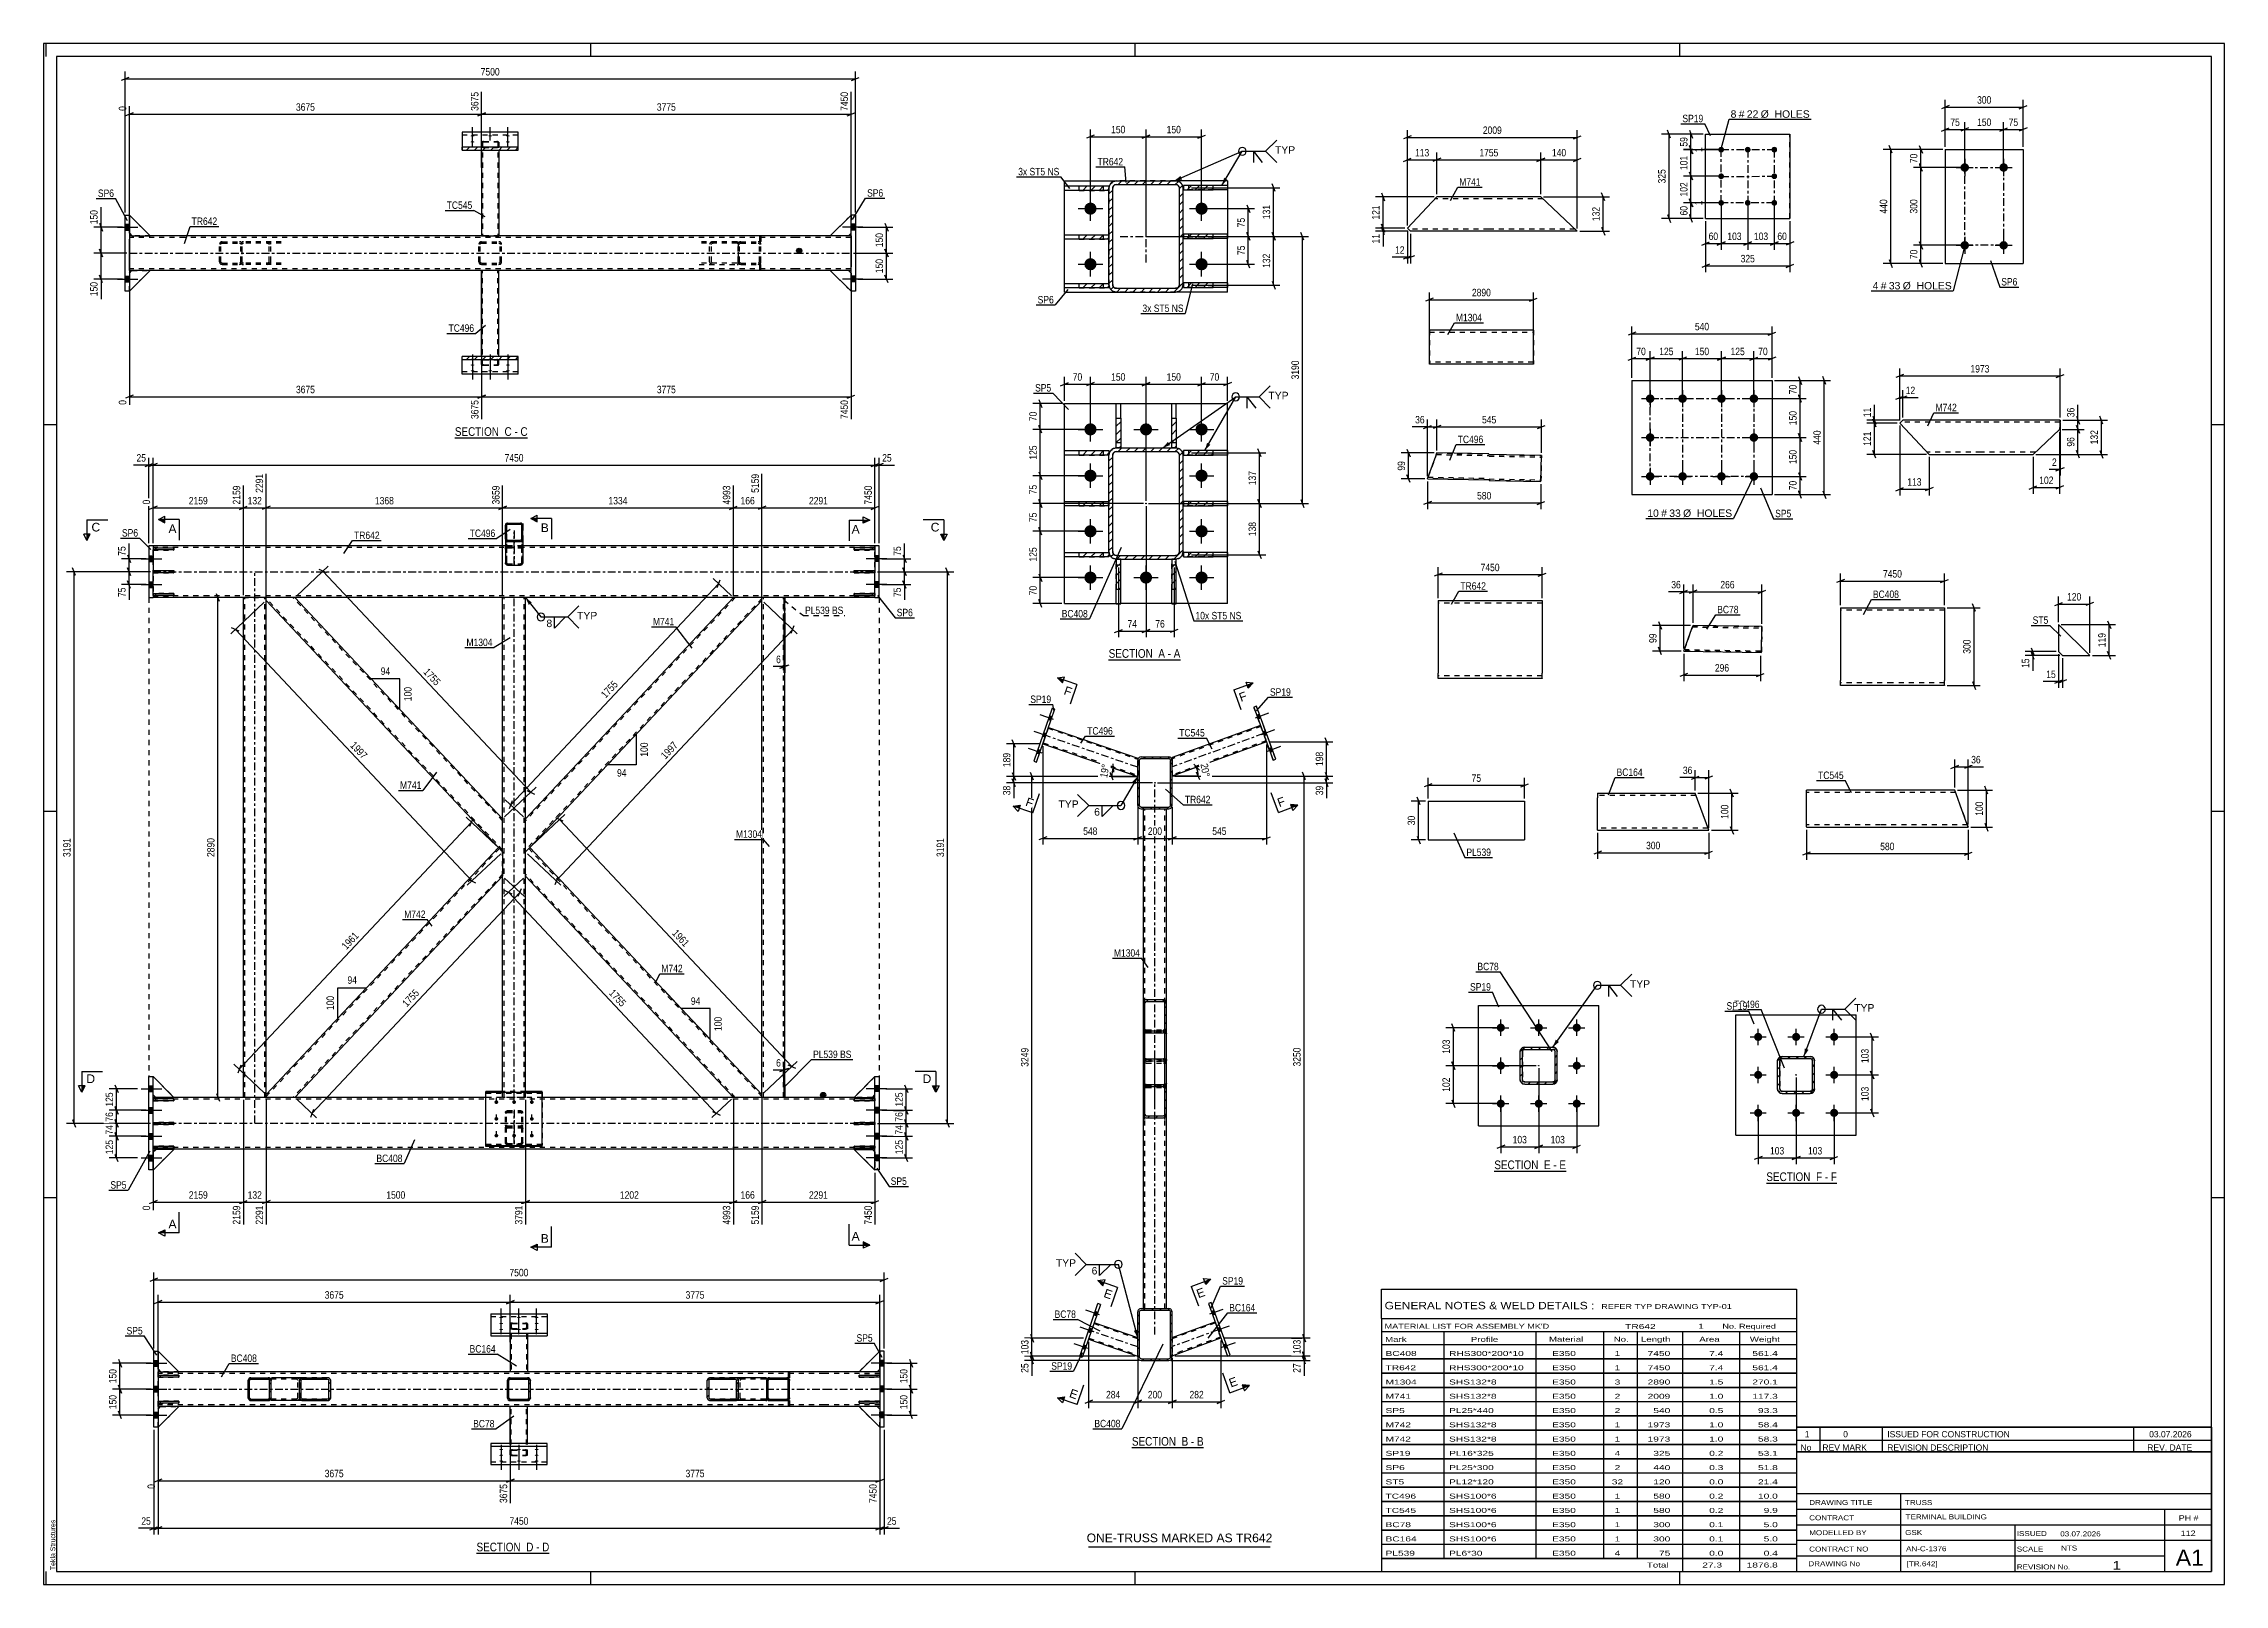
# Paper-space layout 'Layout1' of a CAD drawing. Header units: millimetres. Extents: x 0 to 841, y 0 to 594.
# The model-space entities are those that its viewports show. They can reach past a viewport. Long polylines and large blocks are cut down to what shows.
import ezdxf

# ---------------------------------------------------------------- set-up
doc = ezdxf.new("R2010")
doc.units = ezdxf.units.MM
doc.linetypes.add('DXK_LINE_DOT2', pattern=[3.9198, 1.9599, -1.9599])
doc.linetypes.add('DXK_LINE_DOT3', pattern=[5.9187, 2.979, -0.9799, 0.9799, -0.9799])
doc.layers.add('Viewport layer', color=7, linetype='Continuous', plot=False)
doc.styles.add('Arial', font='ARIAL.TTF', dxfattribs={"height": 0.2})
doc.styles.add('Arial Narrow', font='ARIALN.TTF', dxfattribs={"height": 0.2})

# ---------------------------------------------------------------- blocks, each defined once
blk = doc.blocks.new('Unknown-761543589-12786 - 10020')
at = {"color": 7, "linetype": 'Continuous'}
for p, q in [((676, 60.55), (836, 60.55)), ((836, 60.55), (676, 60.55)), ((676, 60.55), (676, 55.55)), ((685, 60.55), (685, 55.55)), ((709, 60.55), (709, 55.55)), ((806, 60.55), (806, 55.55)), ((836, 60.55), (836, 55.55)), ((676, 55.55), (836, 55.55)), ((676, 55.55), (676, 51.05)), ((676, 55.55), (836, 55.55)), ((836, 51.05), (676, 51.05)), ((685, 55.55), (685, 51.05)), ((709, 55.55), (709, 51.05)), ((806, 55.55), (806, 51.05)), ((836, 55.55), (836, 51.05))]:
    blk.add_line(p, q, dxfattribs=at)
at = {"color": 7, "linetype": 'Continuous', "style": 'Arial Narrow'}
for s, height, width, p in [('1', 2.39, 1.196471, (679.16, 56.7)), ('0', 2.39, 1.196471, (694, 56.7)), ('ISSUED FOR CONSTRUCTION', 2.3861, 1.196471, (711, 56.7)), ('03.07.2026', 2.386, 1.196471, (812, 56.7)), ('No', 2.386, 1.2, (677.54, 51.55)), ('REV MARK', 2.386, 1.2, (686, 51.55)), ('REVISION DESCRIPTION', 2.3861, 1.2, (711, 51.55)), ('REV. DATE', 2.386, 1.2, (811.28, 51.55))]:
    blk.add_text(s, height=height, dxfattribs=dict(at, width=width)).set_placement(p)
blk = doc.blocks.new('Unknown-761543589-1133 - 10020')
at = {"color": 5, "linetype": 'Continuous'}
for p, q in [((841, 594), (0, 594)), ((0, 594), (0, 0)), ((1, 589), (1, 594)), ((836, 589), (5, 589)), ((5, 589), (5, 5)), ((211, 589), (211, 594)), ((421, 589), (421, 594)), ((631, 589), (631, 594)), ((836, 5), (836, 589)), ((841, 0), (841, 594)), ((5, 447), (0, 447)), ((841, 447), (836, 447)), ((5, 298), (0, 298)), ((841, 298), (836, 298)), ((5, 149), (0, 149)), ((841, 149), (836, 149)), ((0, 0), (841, 0)), ((1, 0), (1, 5)), ((5, 5), (836, 5)), ((211, 0), (211, 5)), ((421, 0), (421, 5)), ((631, 0), (631, 5))]:
    blk.add_line(p, q, dxfattribs=at)
at = {"color": 174, "linetype": 'Continuous', "style": 'Arial'}
blk.add_text('Tekla Structures', height=1.9102, rotation=90, dxfattribs=at).set_placement((4.5, 5.5))
blk = doc.blocks.new('Unknown-761543589-12785 - 10020')
at = {"color": 7, "linetype": 'Continuous'}
for p, q in [((676, 51.05), (676, 5)), ((676, 51.05), (836, 51.05)), ((836, 51), (836, 5)), ((676, 35), (836, 35)), ((716.14, 35), (716.14, 5)), ((676, 29), (836, 29)), ((818, 5.05), (818, 29.05)), ((676, 23), (836, 23)), ((676, 17), (836, 17)), ((760.14, 23), (760.14, 5)), ((676, 11), (818, 11)), ((676, 5), (836, 5))]:
    blk.add_line(p, q, dxfattribs=at)
at = {"color": 7, "style": 'Arial Narrow'}
for s, height, width, p in [('CONTRACT', 1.909, 1.425378, (680.88, 24.71)), ('DRAWING TITLE', 1.9089, 1.425378, (680.88, 30.61)), ('TRUSS', 1.909, 1.425378, (717.81, 30.59)), ('TERMINAL BUILDING', 1.9089, 1.425378, (718.06, 25.07)), ('MODELLED BY', 1.9089, 1.425378, (680.88, 18.98)), ('GSK', 1.909, 1.425378, (717.88, 19.04)), ('ISSUED', 1.909, 1.425378, (760.94, 18.64)), ('03.07.2026', 1.909, 1.425378, (777.69, 18.52)), ('DRAWING No', 1.909, 1.425378, (680.56, 7)), ('CONTRACT NO', 1.9089, 1.425378, (680.88, 12.66)), ('AN-C-1376', 1.909, 1.425378, (718.23, 12.78)), ('[TR.642]', 1.909, 1.425378, (718.46, 6.99)), ('SCALE', 1.909, 1.425378, (760.94, 12.65)), ('1', 3.34, 1.5, (797.91, 5.68)), ('A1', 6.204, 1.25, (822.24, 7.2)), ('REVISION No.', 1.9089, 1.425378, (760.94, 5.77))]:
    blk.add_text(s, height=height, dxfattribs=dict(at, width=width)).set_placement(p)
at = {"color": 7, "linetype": 'Continuous', "style": 'Arial Narrow'}
for s, height, width, p in [('PH #', 2.1, 1.42538, (823.4, 24.55)), ('112', 2.1, 1.42538, (824.19, 18.65)), ('NTS', 1.909, 1.425378, (778, 13.05))]:
    blk.add_text(s, height=height, dxfattribs=dict(at, width=width)).set_placement(p)
blk = doc.blocks.new('Unknown-761543589-12787 - 10020')
at = {"color": 7, "linetype": 'Continuous'}
for p, q in [((516, 113.75), (676, 113.75)), ((516, 102.5), (516, 113.75)), ((676, 113.75), (676, 102.5)), ((516, 102.5), (676, 102.5)), ((516, 102.5), (516, 97.5)), ((676, 102.5), (676, 97.5)), ((516, 97.5), (676, 97.5)), ((516, 97.5), (516, 92.5)), ((540, 97.5), (540, 92.5)), ((575.5, 97.5), (575.5, 92.5)), ((601.5, 97.5), (601.5, 92.5)), ((614.5, 97.5), (614.5, 92.5)), ((632, 97.5), (632, 92.5)), ((654, 97.5), (654, 92.5)), ((676, 97.5), (676, 92.5)), ((516, 92.5), (676, 92.5)), ((516, 92.45), (516, 87.05)), ((516, 92.45), (676, 92.45)), ((516, 87.05), (676, 87.05)), ((516, 86.95), (516, 81.55)), ((516, 86.95), (676, 86.95)), ((540, 92.5), (540, 87)), ((540, 87), (540, 81.5)), ((575.5, 92.5), (575.5, 87)), ((575.5, 87), (575.5, 81.5)), ((601.5, 92.5), (601.5, 87)), ((601.5, 87), (601.5, 81.5)), ((614.5, 92.5), (614.5, 87)), ((614.5, 87), (614.5, 81.5)), ((632, 92.5), (632, 87)), ((632, 87), (632, 81.5)), ((654, 92.5), (654, 87)), ((654, 87), (654, 81.5)), ((676, 92.45), (676, 87.05)), ((676, 86.95), (676, 81.55)), ((516, 81.55), (676, 81.55)), ((516, 81.45), (516, 76.05)), ((516, 81.45), (676, 81.45)), ((516, 76.05), (676, 76.05)), ((516, 75.95), (516, 70.55)), ((516, 75.95), (676, 75.95)), ((540, 81.5), (540, 76)), ((540, 76), (540, 70.5)), ((575.5, 81.5), (575.5, 76)), ((575.5, 76), (575.5, 70.5)), ((601.5, 81.5), (601.5, 76)), ((601.5, 76), (601.5, 70.5)), ((614.5, 81.5), (614.5, 76)), ((614.5, 76), (614.5, 70.5)), ((632, 81.5), (632, 76)), ((632, 76), (632, 70.5)), ((654, 81.5), (654, 76)), ((654, 76), (654, 70.5)), ((676, 81.45), (676, 76.05)), ((676, 75.95), (676, 70.55)), ((516, 70.55), (676, 70.55)), ((516, 70.45), (516, 65.05)), ((516, 70.45), (676, 70.45)), ((540, 70.5), (540, 65)), ((575.5, 70.5), (575.5, 65)), ((601.5, 70.5), (601.5, 65)), ((614.5, 70.5), (614.5, 65)), ((632, 70.5), (632, 65)), ((654, 70.5), (654, 65)), ((676, 70.45), (676, 65.05)), ((516, 65.05), (676, 65.05)), ((516, 64.95), (516, 59.55)), ((516, 64.95), (676, 64.95)), ((516, 59.55), (676, 59.55)), ((516, 59.45), (516, 54.05)), ((516, 59.45), (676, 59.45)), ((540, 65), (540, 59.5)), ((540, 59.5), (540, 54)), ((575.5, 65), (575.5, 59.5)), ((575.5, 59.5), (575.5, 54)), ((601.5, 65), (601.5, 59.5)), ((601.5, 59.5), (601.5, 54)), ((614.5, 65), (614.5, 59.5)), ((614.5, 59.5), (614.5, 54)), ((632, 65), (632, 59.5)), ((632, 59.5), (632, 54)), ((654, 65), (654, 59.5)), ((654, 59.5), (654, 54)), ((676, 64.95), (676, 59.55)), ((676, 59.45), (676, 54.05)), ((516, 54.05), (676, 54.05)), ((516, 53.95), (516, 48.55)), ((516, 53.95), (676, 53.95)), ((540, 54), (540, 48.5)), ((575.5, 54), (575.5, 48.5)), ((601.5, 54), (601.5, 48.5)), ((614.5, 54), (614.5, 48.5)), ((632, 54), (632, 48.5)), ((654, 54), (654, 48.5)), ((676, 53.95), (676, 48.55)), ((516, 48.55), (676, 48.55)), ((516, 48.45), (516, 43.05)), ((516, 48.45), (676, 48.45)), ((516, 43.05), (676, 43.05)), ((516, 42.95), (516, 37.55)), ((516, 42.95), (676, 42.95)), ((540, 48.5), (540, 43)), ((540, 43), (540, 37.5)), ((575.5, 48.5), (575.5, 43)), ((575.5, 43), (575.5, 37.5)), ((601.5, 48.5), (601.5, 43)), ((601.5, 43), (601.5, 37.5)), ((614.5, 48.5), (614.5, 43)), ((614.5, 43), (614.5, 37.5)), ((632, 48.5), (632, 43)), ((632, 43), (632, 37.5)), ((654, 48.5), (654, 43)), ((654, 43), (654, 37.5)), ((676, 48.45), (676, 43.05)), ((676, 42.95), (676, 37.55)), ((516, 37.55), (676, 37.55)), ((516, 37.45), (516, 32.05)), ((516, 37.45), (676, 37.45)), ((540, 37.5), (540, 32)), ((575.5, 37.5), (575.5, 32)), ((601.5, 37.5), (601.5, 32)), ((614.5, 37.5), (614.5, 32)), ((632, 37.5), (632, 32)), ((654, 37.5), (654, 32)), ((676, 37.45), (676, 32.05)), ((516, 32.05), (676, 32.05)), ((516, 31.95), (516, 26.55)), ((516, 31.95), (676, 31.95)), ((516, 26.55), (676, 26.55)), ((516, 26.45), (516, 21.05)), ((516, 26.45), (676, 26.45)), ((540, 32), (540, 26.5)), ((540, 26.5), (540, 21)), ((575.5, 32), (575.5, 26.5)), ((575.5, 26.5), (575.5, 21)), ((601.5, 32), (601.5, 26.5)), ((601.5, 26.5), (601.5, 21)), ((614.5, 32), (614.5, 26.5)), ((614.5, 26.5), (614.5, 21)), ((632, 32), (632, 26.5)), ((632, 26.5), (632, 21)), ((654, 32), (654, 26.5)), ((654, 26.5), (654, 21)), ((676, 31.95), (676, 26.55)), ((676, 26.45), (676, 21.05)), ((516, 21.05), (676, 21.05)), ((516, 20.95), (516, 15.55)), ((516, 20.95), (676, 20.95)), ((540, 21), (540, 15.5)), ((575.5, 21), (575.5, 15.5)), ((601.5, 21), (601.5, 15.5)), ((614.5, 21), (614.5, 15.5)), ((632, 21), (632, 15.5)), ((654, 21), (654, 15.5)), ((676, 20.95), (676, 15.55)), ((516, 15.55), (676, 15.55)), ((516, 15.45), (516, 10.05)), ((516, 15.45), (676, 15.45)), ((516, 10.05), (676, 10.05)), ((516, 10), (676, 10)), ((516, 10), (516, 5)), ((540, 15.5), (540, 10)), ((575.5, 15.5), (575.5, 10)), ((601.5, 15.5), (601.5, 10)), ((614.5, 15.5), (614.5, 10)), ((632, 15.5), (632, 10)), ((632, 10), (632, 5)), ((654, 15.5), (654, 10)), ((654, 10), (654, 5)), ((676, 15.45), (676, 10.05)), ((676, 10), (676, 5)), ((516, 5), (676, 5))]:
    blk.add_line(p, q, dxfattribs=at)
at = {"color": 7, "style": 'Arial Narrow'}
for s, height, width, p in [('GENERAL NOTES & WELD DETAILS :', 2.8633, 1.4, (517.15, 106.06)), ('REFER TYP DRAWING TYP-01', 1.9089, 1.6, (600.7, 106.16)), ("MATERIAL LIST FOR ASSEMBLY MK'D", 1.9089, 1.6, (517.15, 98.56)), ('Mark', 1.909, 1.7, (517.34, 93.5)), ('Profile', 1.909, 1.7, (550.41, 93.5)), ('Material', 1.909, 1.7, (580.54, 93.56)), ('No.', 1.909, 1.7, (605.5, 93.56)), ('TR642', 1.909, 1.794707, (609.9, 98.47)), ('Length', 1.909, 1.7, (616, 93.56)), ('1', 1.91, 1.794707, (638.08, 98.56)), ('Area', 1.909, 1.7, (638.5, 93.56)), ('No. Required', 1.9089, 1.6, (647.41, 98.56)), ('Weight', 1.909, 1.7, (658, 93.56))]:
    blk.add_text(s, height=height, dxfattribs=dict(at, width=width)).set_placement(p)
at = {"color": 7, "linetype": 'Continuous', "style": 'Arial Narrow'}
for s, height, width, p in [('TR642', 1.909, 1.794707, (517.5, 82.56)), ('BC408', 1.909, 1.794707, (517.5, 88.06)), ('RHS300*200*10', 1.9089, 1.794707, (542, 88.06)), ('RHS300*200*10', 1.9089, 1.794707, (542, 82.56)), ('E350', 1.909, 1.794707, (581.74, 88.06)), ('E350', 1.909, 1.794707, (581.74, 82.56)), ('1', 1.91, 1.794707, (605.86, 88.06)), ('1', 1.91, 1.794707, (605.86, 82.56)), ('7450', 1.909, 1.794707, (618.58, 88.06)), ('7450', 1.909, 1.794707, (618.58, 82.56)), ('7.4', 1.909, 1.794707, (642.32, 88.06)), ('7.4', 1.909, 1.794707, (642.32, 82.56)), ('561.4', 1.909, 1.794707, (658.96, 88.06)), ('561.4', 1.909, 1.794707, (658.96, 82.56)), ('M1304', 1.909, 1.794707, (517.5, 77.06)), ('SHS132*8', 1.909, 1.794707, (542, 77.06)), ('E350', 1.909, 1.794707, (581.74, 77.06)), ('3', 1.91, 1.794707, (605.86, 77.06)), ('2890', 1.909, 1.794707, (618.58, 77.06)), ('1.5', 1.909, 1.794707, (642.32, 77.06)), ('270.1', 1.909, 1.794707, (658.96, 77.06)), ('SP5', 1.909, 1.794707, (517.5, 66.06)), ('M741', 1.909, 1.794707, (517.5, 71.56)), ('SHS132*8', 1.909, 1.794707, (542, 71.56)), ('PL25*440', 1.909, 1.794707, (542, 66.06)), ('E350', 1.909, 1.794707, (581.74, 71.56)), ('E350', 1.909, 1.794707, (581.74, 66.06)), ('2', 1.91, 1.794707, (605.86, 71.56)), ('2', 1.91, 1.794707, (605.86, 66.06)), ('2009', 1.909, 1.794707, (618.58, 71.56)), ('540', 1.909, 1.794707, (620.77, 66.06)), ('0.5', 1.909, 1.794707, (642.32, 66.06)), ('1.0', 1.909, 1.794707, (642.32, 71.56)), ('117.3', 1.909, 1.794707, (658.96, 71.56)), ('93.3', 1.909, 1.794707, (661.14, 66.06)), ('M742', 1.909, 1.794707, (517.5, 60.56)), ('SHS132*8', 1.909, 1.794707, (542, 60.56)), ('E350', 1.909, 1.794707, (581.74, 60.56)), ('1', 1.91, 1.794707, (605.86, 60.56)), ('1973', 1.909, 1.794707, (618.58, 60.56)), ('1.0', 1.909, 1.794707, (642.32, 60.56)), ('58.4', 1.909, 1.794707, (661.14, 60.56)), ('SP19', 1.909, 1.794707, (517.5, 49.56)), ('M742', 1.909, 1.794707, (517.5, 55.06)), ('SHS132*8', 1.909, 1.794707, (542, 55.06)), ('PL16*325', 1.909, 1.794707, (542, 49.56)), ('E350', 1.909, 1.794707, (581.74, 55.06)), ('E350', 1.909, 1.794707, (581.74, 49.56)), ('4', 1.91, 1.794707, (605.86, 49.56)), ('1', 1.91, 1.794707, (605.86, 55.06)), ('1973', 1.909, 1.794707, (618.58, 55.06)), ('325', 1.909, 1.794707, (620.77, 49.56)), ('0.2', 1.909, 1.794707, (642.32, 49.56)), ('1.0', 1.909, 1.794707, (642.32, 55.06)), ('58.3', 1.909, 1.794707, (661.14, 55.06)), ('53.1', 1.909, 1.794707, (661.14, 49.56)), ('SP6', 1.909, 1.794707, (517.5, 44.06)), ('PL25*300', 1.909, 1.794707, (542, 44.06)), ('E350', 1.909, 1.794707, (581.74, 44.06)), ('2', 1.91, 1.794707, (605.86, 44.06)), ('440', 1.909, 1.794707, (620.77, 44.06)), ('0.3', 1.909, 1.794707, (642.32, 44.06)), ('51.8', 1.909, 1.794707, (661.14, 44.06)), ('TC496', 1.909, 1.794707, (517.5, 33.06)), ('ST5', 1.909, 1.794707, (517.5, 38.56)), ('SHS100*6', 1.909, 1.794707, (542, 33.06)), ('PL12*120', 1.909, 1.794707, (542, 38.56)), ('E350', 1.909, 1.794707, (581.74, 38.56)), ('E350', 1.909, 1.794707, (581.74, 33.06)), ('32', 1.909, 1.794707, (604.76, 38.56)), ('1', 1.91, 1.794707, (605.86, 33.06)), ('580', 1.909, 1.794707, (620.77, 33.06)), ('120', 1.909, 1.794707, (620.77, 38.56)), ('0.0', 1.909, 1.794707, (642.32, 38.56)), ('0.2', 1.909, 1.794707, (642.32, 33.06)), ('21.4', 1.909, 1.794707, (661.14, 38.56)), ('10.0', 1.909, 1.794707, (661.14, 33.06)), ('TC545', 1.909, 1.794707, (517.5, 27.56)), ('SHS100*6', 1.909, 1.794707, (542, 27.56)), ('E350', 1.909, 1.794707, (581.74, 27.56)), ('1', 1.91, 1.794707, (605.86, 27.56)), ('580', 1.909, 1.794707, (620.77, 27.56)), ('0.2', 1.909, 1.794707, (642.32, 27.56)), ('9.9', 1.909, 1.794707, (663.33, 27.56)), ('BC78', 1.909, 1.794707, (517.5, 22.06)), ('BC164', 1.909, 1.794707, (517.5, 16.56)), ('SHS100*6', 1.909, 1.794707, (542, 22.06)), ('SHS100*6', 1.909, 1.794707, (542, 16.56)), ('E350', 1.909, 1.794707, (581.74, 22.06)), ('E350', 1.909, 1.794707, (581.74, 16.56)), ('1', 1.91, 1.794707, (605.86, 22.06)), ('1', 1.91, 1.794707, (605.86, 16.56)), ('300', 1.909, 1.794707, (620.77, 22.06)), ('300', 1.909, 1.794707, (620.77, 16.56)), ('0.1', 1.909, 1.794707, (642.32, 22.06)), ('0.1', 1.909, 1.794707, (642.32, 16.56)), ('5.0', 1.909, 1.794707, (663.33, 22.06)), ('5.0', 1.909, 1.794707, (663.33, 16.56)), ('PL539', 1.909, 1.794707, (517.5, 11.06)), ('PL6*30', 1.909, 1.794707, (542, 11.06)), ('E350', 1.909, 1.794707, (581.74, 11.06)), ('4', 1.91, 1.794707, (605.86, 11.06)), ('Total', 1.909, 1.7, (618.33, 6.5)), ('75', 1.909, 1.794707, (622.96, 11.06)), ('27.3', 1.909, 1.794707, (639.64, 6.5)), ('0.0', 1.909, 1.794707, (642.32, 11.06)), ('1876.8', 1.909, 1.794707, (656.77, 6.5)), ('0.4', 1.909, 1.794707, (663.33, 11.06))]:
    blk.add_text(s, height=height, dxfattribs=dict(at, width=width)).set_placement(p)
blk = doc.blocks.new('Unknown-761543589-12788 - 10020')
at = {"color": 7, "linetype": 'Continuous'}
blk.add_line((403, 14.5), (473, 14.5), dxfattribs=at)
at = {"color": 7, "style": 'Arial'}
blk.add_text('ONE-TRUSS MARKED AS TR642', height=3.3428, dxfattribs=at).set_placement((402.24, 16.25))
blk = doc.blocks.new('Unknown-761543589-12 - 1374')
at = {"color": 6, "linetype": 'Continuous'}
blk.add_line((166.95, 11.99), (195.02, 11.99), dxfattribs=at)
at = {"color": 0, "linetype": 'Continuous'}
blk.add_wipeout([(185.06, 12.74), (185.06, 16.24), (166.95, 16.24), (166.95, 12.74)], dxfattribs=at)
blk.add_wipeout([(188.88, 12.74), (188.88, 16.24), (186.11, 16.24), (186.11, 12.74)], dxfattribs=at)
at = {"color": 7, "linetype": 'Continuous', "style": 'Arial Narrow'}
blk.add_text('SECTION ', height=3.34, dxfattribs=at).set_placement((166.95, 12.74))
at = {"color": 0, "linetype": 'Continuous'}
blk.add_wipeout([(191.2, 12.74), (191.2, 16.24), (189.93, 16.24), (189.93, 12.74)], dxfattribs=at)
blk.add_wipeout([(195.02, 12.74), (195.02, 16.24), (192.25, 16.24), (192.25, 12.74)], dxfattribs=at)
at = {"color": 7, "linetype": 'Continuous', "style": 'Arial Narrow'}
for s, p in [('D', (186.11, 12.74)), ('-', (189.93, 12.74)), ('D', (192.25, 12.74))]:
    blk.add_text(s, height=3.34, dxfattribs=at).set_placement(p)
blk = doc.blocks.new('Unknown-761543589-13 - 3918')
at = {"color": 6, "linetype": 'Continuous'}
blk.add_line((410.73, 356.48), (438.38, 356.48), dxfattribs=at)
at = {"color": 0, "linetype": 'Continuous'}
blk.add_wipeout([(428.84, 357.23), (428.84, 360.73), (410.73, 360.73), (410.73, 357.23)], dxfattribs=at)
blk.add_wipeout([(432.45, 357.23), (432.45, 360.73), (429.89, 360.73), (429.89, 357.23)], dxfattribs=at)
at = {"color": 7, "linetype": 'Continuous', "style": 'Arial Narrow'}
blk.add_text('SECTION ', height=3.34, dxfattribs=at).set_placement((410.73, 357.23))
at = {"color": 0, "linetype": 'Continuous'}
blk.add_wipeout([(434.77, 357.23), (434.77, 360.73), (433.5, 360.73), (433.5, 357.23)], dxfattribs=at)
blk.add_wipeout([(438.38, 357.23), (438.38, 360.73), (435.82, 360.73), (435.82, 357.23)], dxfattribs=at)
at = {"color": 7, "linetype": 'Continuous', "style": 'Arial Narrow'}
for s, p in [('A', (429.89, 357.23)), ('-', (433.5, 357.23)), ('A', (435.82, 357.23))]:
    blk.add_text(s, height=3.34, dxfattribs=at).set_placement(p)
blk = doc.blocks.new('Unknown-761543589-14 - 3560')
at = {"color": 6, "linetype": 'Continuous'}
blk.add_line((419.69, 52.71), (447.33, 52.71), dxfattribs=at)
at = {"color": 0, "linetype": 'Continuous'}
blk.add_wipeout([(437.79, 53.46), (437.79, 56.96), (419.69, 56.96), (419.69, 53.46)], dxfattribs=at)
blk.add_wipeout([(441.4, 53.46), (441.4, 56.96), (438.84, 56.96), (438.84, 53.46)], dxfattribs=at)
at = {"color": 7, "linetype": 'Continuous', "style": 'Arial Narrow'}
blk.add_text('SECTION ', height=3.34, dxfattribs=at).set_placement((419.69, 53.46))
at = {"color": 0, "linetype": 'Continuous'}
blk.add_wipeout([(443.73, 53.46), (443.73, 56.96), (442.45, 56.96), (442.45, 53.46)], dxfattribs=at)
blk.add_wipeout([(447.33, 53.46), (447.33, 56.96), (444.78, 56.96), (444.78, 53.46)], dxfattribs=at)
at = {"color": 7, "linetype": 'Continuous', "style": 'Arial Narrow'}
for s, p in [('B', (438.84, 53.46)), ('-', (442.45, 53.46)), ('B', (444.78, 53.46))]:
    blk.add_text(s, height=3.34, dxfattribs=at).set_placement(p)
blk = doc.blocks.new('Unknown-761543589-16 - 9671')
at = {"color": 6, "linetype": 'Continuous'}
blk.add_line((559.46, 159.33), (587.1, 159.33), dxfattribs=at)
at = {"color": 0, "linetype": 'Continuous'}
blk.add_wipeout([(577.57, 160.08), (577.57, 163.58), (559.46, 163.58), (559.46, 160.08)], dxfattribs=at)
blk.add_wipeout([(581.17, 160.08), (581.17, 163.58), (578.62, 163.58), (578.62, 160.08)], dxfattribs=at)
at = {"color": 7, "linetype": 'Continuous', "style": 'Arial Narrow'}
blk.add_text('SECTION ', height=3.34, dxfattribs=at).set_placement((559.46, 160.08))
at = {"color": 0, "linetype": 'Continuous'}
blk.add_wipeout([(583.5, 160.08), (583.5, 163.58), (582.22, 163.58), (582.22, 160.08)], dxfattribs=at)
blk.add_wipeout([(587.1, 160.08), (587.1, 163.58), (584.55, 163.58), (584.55, 160.08)], dxfattribs=at)
at = {"color": 7, "linetype": 'Continuous', "style": 'Arial Narrow'}
for s, p in [('E', (578.62, 160.08)), ('-', (582.22, 160.08)), ('E', (584.55, 160.08))]:
    blk.add_text(s, height=3.34, dxfattribs=at).set_placement(p)
blk = doc.blocks.new('Unknown-761543589-19 - 1733')
at = {"color": 6, "linetype": 'Continuous'}
blk.add_line((158.59, 442.02), (186.66, 442.02), dxfattribs=at)
at = {"color": 0, "linetype": 'Continuous'}
blk.add_wipeout([(176.7, 442.77), (176.7, 446.27), (158.59, 446.27), (158.59, 442.77)], dxfattribs=at)
blk.add_wipeout([(180.51, 442.77), (180.51, 446.27), (177.75, 446.27), (177.75, 442.77)], dxfattribs=at)
at = {"color": 7, "linetype": 'Continuous', "style": 'Arial Narrow'}
blk.add_text('SECTION ', height=3.34, dxfattribs=at).set_placement((158.59, 442.77))
at = {"color": 0, "linetype": 'Continuous'}
blk.add_wipeout([(182.84, 442.77), (182.84, 446.27), (181.56, 446.27), (181.56, 442.77)], dxfattribs=at)
blk.add_wipeout([(186.66, 442.77), (186.66, 446.27), (183.89, 446.27), (183.89, 442.77)], dxfattribs=at)
at = {"color": 7, "linetype": 'Continuous', "style": 'Arial Narrow'}
for s, p in [('C', (177.75, 442.77)), ('C', (183.89, 442.77)), ('-', (181.56, 442.77))]:
    blk.add_text(s, height=3.34, dxfattribs=at).set_placement(p)
blk = doc.blocks.new('Unknown-761543589-22 - 5070')
at = {"color": 6, "linetype": 'Continuous'}
blk.add_line((664.36, 154.74), (691.58, 154.74), dxfattribs=at)
at = {"color": 0, "linetype": 'Continuous'}
blk.add_wipeout([(682.47, 155.49), (682.47, 158.99), (664.36, 158.99), (664.36, 155.49)], dxfattribs=at)
blk.add_wipeout([(685.86, 155.49), (685.86, 158.99), (683.52, 158.99), (683.52, 155.49)], dxfattribs=at)
at = {"color": 7, "linetype": 'Continuous', "style": 'Arial Narrow'}
blk.add_text('SECTION ', height=3.34, dxfattribs=at).set_placement((664.36, 155.49))
at = {"color": 0, "linetype": 'Continuous'}
blk.add_wipeout([(688.18, 155.49), (688.18, 158.99), (686.91, 158.99), (686.91, 155.49)], dxfattribs=at)
blk.add_wipeout([(691.58, 155.49), (691.58, 158.99), (689.23, 158.99), (689.23, 155.49)], dxfattribs=at)
at = {"color": 7, "linetype": 'Continuous', "style": 'Arial Narrow'}
for s, p in [('F', (683.52, 155.49)), ('-', (686.91, 155.49)), ('F', (689.23, 155.49))]:
    blk.add_text(s, height=3.34, dxfattribs=at).set_placement(p)
blk = doc.blocks.new('Part-761543589-4529 - 4492')
at = {"color": 2, "linetype": 'Continuous'}
for p, q in [((612.55, 464.14), (612.55, 420.14)), ((612.55, 464.14), (666.55, 464.14)), ((666.55, 464.14), (666.55, 420.14)), ((612.55, 420.14), (666.55, 420.14))]:
    blk.add_line(p, q, dxfattribs=at)
blk = doc.blocks.new('Bolt-761543589-4524 - 4492')
at = {"linetype": 'Continuous'}
for points in [[(619.55, 458.79, -1), (619.55, 455.49, -1)], [(632.05, 458.79, -1), (632.05, 455.49, -1)], [(647.05, 458.79, -1), (647.05, 455.49, -1)], [(659.55, 458.79, -1), (659.55, 455.49, -1)], [(619.55, 443.79, -1), (619.55, 440.49, -1)], [(659.55, 443.79, -1), (659.55, 440.49, -1)], [(619.55, 428.79, -1), (619.55, 425.49, -1)], [(632.05, 428.79, -1), (632.05, 425.49, -1)], [(647.05, 428.79, -1), (647.05, 425.49, -1)], [(659.55, 428.79, -1), (659.55, 425.49, -1)]]:
    blk.add_hatch(color=1, dxfattribs=at).paths.add_polyline_path(points)
at = {"color": 1, "linetype": 'Continuous'}
for p, q in [((616.25, 457.14), (622.85, 457.14)), ((619.55, 460.44), (619.55, 453.84)), ((628.75, 457.14), (635.35, 457.14)), ((632.05, 460.44), (632.05, 453.84)), ((643.75, 457.14), (650.35, 457.14)), ((647.05, 460.44), (647.05, 453.84)), ((656.25, 457.14), (662.85, 457.14)), ((659.55, 460.44), (659.55, 453.84)), ((616.25, 442.14), (622.85, 442.14)), ((619.55, 445.44), (619.55, 438.84)), ((656.25, 442.14), (662.85, 442.14)), ((659.55, 445.44), (659.55, 438.84)), ((619.55, 430.44), (619.55, 423.84)), ((632.05, 430.44), (632.05, 423.84)), ((647.05, 430.44), (647.05, 423.84)), ((659.55, 430.44), (659.55, 423.84)), ((616.25, 427.14), (622.85, 427.14)), ((628.75, 427.14), (635.35, 427.14)), ((643.75, 427.14), (650.35, 427.14)), ((656.25, 427.14), (662.85, 427.14))]:
    blk.add_line(p, q, dxfattribs=at)
blk = doc.blocks.new('Part-761543589-2813 - 2735')
at = {"linetype": 'Continuous'}
blk.add_hatch(color=2, dxfattribs=at).paths.add_polyline_path([(300.6, 187.76), (299.8, 189.16), (301.4, 189.16)])
at = {"color": 2, "linetype": 'Continuous'}
for p, q in [((43.26, 187.76), (42.26, 187.76)), ((63.6, 187.76), (50.26, 187.76)), ((170.6, 187.76), (63.7, 187.76)), ((285.43, 187.76), (192.26, 187.76)), ((299.16, 187.76), (285.83, 187.76)), ((312.6, 187.76), (299.26, 187.76)), ((300.6, 187.76), (299.8, 189.16)), ((299.8, 189.16), (301.4, 189.16)), ((301.4, 189.16), (300.6, 187.76)), ((320.6, 187.76), (319.6, 187.76)), ((63.6, 167.76), (42.26, 167.76)), ((299.16, 167.76), (63.7, 167.76)), ((320.6, 167.76), (299.26, 167.76))]:
    blk.add_line(p, q, dxfattribs=at)
at = {"color": 7, "linetype": 'DXK_LINE_DOT2'}
for p, q in [((42.26, 167.76), (42.26, 187.76)), ((63.6, 187.09), (42.26, 187.09)), ((50.26, 187.76), (43.26, 187.76)), ((299.16, 187.09), (63.7, 187.09)), ((192.26, 187.76), (170.6, 187.76)), ((285.83, 187.76), (285.43, 187.76)), ((320.6, 187.09), (299.26, 187.09)), ((319.6, 187.76), (312.6, 187.76)), ((320.6, 167.76), (320.6, 187.76)), ((63.6, 168.42), (42.26, 168.42)), ((299.16, 168.42), (63.7, 168.42)), ((320.6, 168.42), (299.26, 168.42))]:
    blk.add_line(p, q, dxfattribs=at)
at = {"color": 7, "linetype": 'DXK_LINE_DOT3'}
for p, q in [((42.26, 177.76), (63.6, 177.76)), ((63.7, 177.76), (299.16, 177.76)), ((299.26, 177.76), (320.6, 177.76))]:
    blk.add_line(p, q, dxfattribs=at)
at = {"color": 2, "linetype": 'Continuous'}
blk.add_circle((300.6, 188.66), 1, dxfattribs=at)
blk = doc.blocks.new('Part-761543589-2749 - 2735')
at = {"color": 2, "linetype": 'Continuous'}
for p, q in [((42.26, 186.48), (42.26, 187.28)), ((42.26, 187.28), (50.26, 187.28)), ((50.26, 186.48), (42.26, 186.48)), ((50.26, 187.28), (50.26, 186.48))]:
    blk.add_line(p, q, dxfattribs=at)
at = {"color": 7, "linetype": 'DXK_LINE_DOT2'}
blk.add_line((43.26, 186.48), (43.26, 187.28), dxfattribs=at)
blk = doc.blocks.new('Part-761543589-2757 - 2735')
at = {"color": 7, "linetype": 'DXK_LINE_DOT2'}
for p, q in [((320.6, 195.76), (312.6, 187.76)), ((320.6, 188.76), (320.6, 195.76)), ((312.6, 187.76), (319.6, 187.76)), ((319.6, 187.76), (320.6, 188.76))]:
    blk.add_line(p, q, dxfattribs=at)
blk = doc.blocks.new('Part-761543589-2747 - 2735')
at = {"color": 7, "linetype": 'DXK_LINE_DOT2'}
for p, q in [((50.26, 168.94), (42.26, 168.94)), ((42.26, 168.94), (42.26, 168.14)), ((43.26, 168.14), (43.26, 168.94)), ((50.26, 168.14), (50.26, 168.94)), ((42.26, 168.14), (50.26, 168.14))]:
    blk.add_line(p, q, dxfattribs=at)
blk = doc.blocks.new('Part-761543589-2803 - 2735')
at = {"color": 7, "linetype": 'DXK_LINE_DOT2'}
for p, q in [((50.26, 381.97), (42.26, 381.97)), ((42.26, 381.97), (42.26, 381.17)), ((42.26, 381.17), (50.26, 381.17)), ((43.26, 381.17), (43.26, 381.97)), ((50.26, 381.17), (50.26, 381.97))]:
    blk.add_line(p, q, dxfattribs=at)
blk = doc.blocks.new('Part-761543589-2868 - 2735')
at = {"color": 2, "linetype": 'Continuous'}
for p, q in [((187.47, 284.09), (185.83, 282.35)), ((185.83, 274.55), (185.83, 282.35)), ((277.03, 188.86), (187.47, 284.09)), ((185.83, 273.45), (185.83, 274.55)), ((185.83, 272.99), (185.83, 273.45)), ((265.99, 187.76), (185.83, 272.99)), ((277.03, 187.76), (277.03, 188.86))]:
    blk.add_line(p, q, dxfattribs=at)
at = {"color": 7, "linetype": 'DXK_LINE_DOT2'}
for p, q in [((277.03, 188.08), (187.1, 283.7)), ((185.83, 273.95), (185.83, 274.55)), ((185.83, 273.45), (185.83, 273.95)), ((266.72, 187.76), (185.83, 273.77)), ((277.03, 187.76), (265.99, 187.76))]:
    blk.add_line(p, q, dxfattribs=at)
blk = doc.blocks.new('Bolt-761543589-2739 - 2735')
at = {"color": 1, "linetype": 'DXK_LINE_DOT2'}
for p, q in [((174.6, 185.66), (174.6, 187.55)), ((181.43, 185.66), (181.43, 187.55)), ((188.26, 185.66), (188.26, 187.55)), ((174.6, 179.24), (174.6, 181.13)), ((188.26, 179.24), (188.26, 181.13)), ((174.6, 172.82), (174.6, 174.71)), ((181.43, 172.82), (181.43, 174.71)), ((188.26, 172.82), (188.26, 174.71))]:
    blk.add_line(p, q, dxfattribs=at)
blk = doc.blocks.new('Part-761543589-2808 - 2735')
at = {"color": 2, "linetype": 'Continuous'}
for p, q in [((63.6, 400.42), (42.26, 400.42)), ((178.1, 400.42), (63.7, 400.42)), ((299.16, 400.42), (184.76, 400.42)), ((320.6, 400.42), (299.26, 400.42)), ((63.6, 380.42), (42.26, 380.42)), ((285.43, 380.42), (63.7, 380.42)), ((299.16, 380.42), (285.83, 380.42)), ((320.6, 380.42), (299.26, 380.42))]:
    blk.add_line(p, q, dxfattribs=at)
at = {"color": 7, "linetype": 'DXK_LINE_DOT2'}
for p, q in [((42.26, 400.42), (42.26, 380.42)), ((63.6, 399.76), (42.26, 399.76)), ((299.16, 399.76), (63.7, 399.76)), ((184.76, 400.42), (178.1, 400.42)), ((320.6, 399.76), (299.26, 399.76)), ((320.6, 380.42), (320.6, 400.42)), ((63.6, 381.09), (42.26, 381.09)), ((299.16, 381.09), (63.7, 381.09)), ((285.83, 380.42), (285.43, 380.42)), ((320.6, 381.09), (299.26, 381.09))]:
    blk.add_line(p, q, dxfattribs=at)
at = {"color": 7, "linetype": 'DXK_LINE_DOT3'}
for p, q in [((42.26, 390.42), (63.6, 390.42)), ((63.7, 390.42), (299.16, 390.42)), ((299.26, 390.42), (320.6, 390.42))]:
    blk.add_line(p, q, dxfattribs=at)
blk = doc.blocks.new('Bolt-761543589-2745 - 2735')
at = {"linetype": 'Continuous'}
for points in [[(174.6, 185.23), (174.44, 185.25), (174.3, 185.29), (174.17, 185.36), (174.05, 185.46), (173.96, 185.58), (173.9, 185.71), (173.87, 185.85), (173.87, 186), (173.9, 186.14), (173.96, 186.27), (174.05, 186.39), (174.17, 186.49), (174.3, 186.56), (174.44, 186.6), (174.6, 186.62), (174.75, 186.6), (174.89, 186.56), (175.03, 186.49), (175.14, 186.39), (175.23, 186.27), (175.29, 186.14), (175.33, 186), (175.33, 185.85), (175.29, 185.71), (175.23, 185.58), (175.14, 185.46), (175.03, 185.36), (174.89, 185.29), (174.75, 185.25)], [(181.43, 185.23), (181.28, 185.25), (181.13, 185.29), (181, 185.36), (180.88, 185.46), (180.79, 185.58), (180.73, 185.71), (180.7, 185.85), (180.7, 186), (180.73, 186.14), (180.79, 186.27), (180.88, 186.39), (181, 186.49), (181.13, 186.56), (181.28, 186.6), (181.43, 186.62), (181.58, 186.6), (181.73, 186.56), (181.86, 186.49), (181.97, 186.39), (182.07, 186.27), (182.13, 186.14), (182.16, 186), (182.16, 185.85), (182.13, 185.71), (182.07, 185.58), (181.97, 185.46), (181.86, 185.36), (181.73, 185.29), (181.58, 185.25)], [(188.26, 185.23), (188.11, 185.25), (187.96, 185.29), (187.83, 185.36), (187.72, 185.46), (187.63, 185.58), (187.57, 185.71), (187.53, 185.85), (187.53, 186), (187.57, 186.14), (187.63, 186.27), (187.72, 186.39), (187.83, 186.49), (187.96, 186.56), (188.11, 186.6), (188.26, 186.62), (188.42, 186.6), (188.56, 186.56), (188.69, 186.49), (188.81, 186.39), (188.9, 186.27), (188.96, 186.14), (188.99, 186), (188.99, 185.85), (188.96, 185.71), (188.9, 185.58), (188.81, 185.46), (188.69, 185.36), (188.56, 185.29), (188.42, 185.25)], [(174.6, 178.77), (174.44, 178.78), (174.3, 178.83), (174.17, 178.9), (174.05, 179), (173.96, 179.12), (173.9, 179.25), (173.87, 179.39), (173.87, 179.54), (173.9, 179.68), (173.96, 179.81), (174.05, 179.93), (174.17, 180.02), (174.3, 180.1), (174.44, 180.14), (174.6, 180.16), (174.75, 180.14), (174.89, 180.1), (175.03, 180.02), (175.14, 179.93), (175.23, 179.81), (175.29, 179.68), (175.33, 179.54), (175.33, 179.39), (175.29, 179.25), (175.23, 179.12), (175.14, 179), (175.03, 178.9), (174.89, 178.83), (174.75, 178.78)], [(188.26, 178.77), (188.11, 178.78), (187.96, 178.83), (187.83, 178.9), (187.72, 179), (187.63, 179.12), (187.57, 179.25), (187.53, 179.39), (187.53, 179.54), (187.57, 179.68), (187.63, 179.81), (187.72, 179.93), (187.83, 180.02), (187.96, 180.1), (188.11, 180.14), (188.26, 180.16), (188.42, 180.14), (188.56, 180.1), (188.69, 180.02), (188.81, 179.93), (188.9, 179.81), (188.96, 179.68), (188.99, 179.54), (188.99, 179.39), (188.96, 179.25), (188.9, 179.12), (188.81, 179), (188.69, 178.9), (188.56, 178.83), (188.42, 178.78)], [(174.6, 172.31), (174.44, 172.32), (174.3, 172.37), (174.17, 172.44), (174.05, 172.54), (173.96, 172.66), (173.9, 172.79), (173.87, 172.93), (173.87, 173.07), (173.9, 173.22), (173.96, 173.35), (174.05, 173.47), (174.17, 173.56), (174.3, 173.64), (174.44, 173.68), (174.6, 173.7), (174.75, 173.68), (174.89, 173.64), (175.03, 173.56), (175.14, 173.47), (175.23, 173.35), (175.29, 173.22), (175.33, 173.07), (175.33, 172.93), (175.29, 172.79), (175.23, 172.66), (175.14, 172.54), (175.03, 172.44), (174.89, 172.37), (174.75, 172.32)], [(181.43, 172.31), (181.28, 172.32), (181.13, 172.37), (181, 172.44), (180.88, 172.54), (180.79, 172.66), (180.73, 172.79), (180.7, 172.93), (180.7, 173.07), (180.73, 173.22), (180.79, 173.35), (180.88, 173.47), (181, 173.56), (181.13, 173.64), (181.28, 173.68), (181.43, 173.7), (181.58, 173.68), (181.73, 173.64), (181.86, 173.56), (181.97, 173.47), (182.07, 173.35), (182.13, 173.22), (182.16, 173.07), (182.16, 172.93), (182.13, 172.79), (182.07, 172.66), (181.97, 172.54), (181.86, 172.44), (181.73, 172.37), (181.58, 172.32)], [(188.26, 172.31), (188.11, 172.32), (187.96, 172.37), (187.83, 172.44), (187.72, 172.54), (187.63, 172.66), (187.57, 172.79), (187.53, 172.93), (187.53, 173.07), (187.57, 173.22), (187.63, 173.35), (187.72, 173.47), (187.83, 173.56), (187.96, 173.64), (188.11, 173.68), (188.26, 173.7), (188.42, 173.68), (188.56, 173.64), (188.69, 173.56), (188.81, 173.47), (188.9, 173.35), (188.96, 173.22), (188.99, 173.07), (188.99, 172.93), (188.96, 172.79), (188.9, 172.66), (188.81, 172.54), (188.69, 172.44), (188.56, 172.37), (188.42, 172.32)]]:
    blk.add_hatch(color=1, dxfattribs=at).paths.add_polyline_path(points)
at = {"color": 1, "linetype": 'Continuous'}
for p, q in [((174.6, 185.29), (174.6, 187.1)), ((181.43, 185.29), (181.43, 187.1)), ((188.26, 185.29), (188.26, 187.1)), ((174.6, 178.83), (174.6, 180.63)), ((188.26, 178.83), (188.26, 180.63)), ((174.6, 172.37), (174.6, 174.17)), ((181.43, 172.37), (181.43, 174.17)), ((188.26, 172.37), (188.26, 174.17))]:
    blk.add_line(p, q, dxfattribs=at)
blk = doc.blocks.new('Part-761543589-2748 - 2735')
at = {"color": 7, "linetype": 'DXK_LINE_DOT2'}
for p, q in [((50.26, 178.11), (42.26, 178.11)), ((42.26, 178.11), (42.26, 177.31)), ((42.26, 177.31), (50.26, 177.31)), ((43.26, 177.31), (43.26, 178.11)), ((50.26, 177.31), (50.26, 178.11))]:
    blk.add_line(p, q, dxfattribs=at)
blk = doc.blocks.new('Bolt-761543589-2814 - 2735')
at = {"linetype": 'Continuous'}
for points in [[(320.6, 192.19), (320.6, 189.99), (322.26, 189.99), (322.26, 192.19)], [(320.6, 192.19), (320.6, 189.99), (322.26, 189.99), (322.26, 192.19)], [(320.6, 192.19), (320.6, 189.99), (322.26, 189.99), (322.26, 192.19)], [(320.6, 183.86), (320.6, 181.66), (322.26, 181.66), (322.26, 183.86)], [(320.6, 183.86), (320.6, 181.66), (322.26, 181.66), (322.26, 183.86)], [(320.6, 173.86), (320.6, 171.66), (322.26, 171.66), (322.26, 173.86)], [(320.6, 173.86), (320.6, 171.66), (322.26, 171.66), (322.26, 173.86)], [(320.6, 165.52), (320.6, 163.32), (322.26, 163.32), (322.26, 165.52)], [(320.6, 165.52), (320.6, 163.32), (322.26, 163.32), (322.26, 165.52)], [(320.6, 165.52), (320.6, 163.32), (322.26, 163.32), (322.26, 165.52)]]:
    blk.add_hatch(color=1, dxfattribs=at).paths.add_polyline_path(points)
at = {"color": 1, "linetype": 'Continuous'}
for p, q in [((325.2, 191.09), (317.26, 191.09)), ((325.2, 191.09), (317.26, 191.09)), ((325.2, 191.09), (317.26, 191.09)), ((322.26, 192.19), (320.6, 192.19)), ((322.26, 192.19), (320.6, 192.19)), ((322.26, 192.19), (320.6, 192.19)), ((322.26, 189.99), (320.6, 189.99)), ((322.26, 189.99), (320.6, 189.99)), ((322.26, 189.99), (320.6, 189.99)), ((325.2, 182.76), (317.26, 182.76)), ((325.2, 182.76), (317.26, 182.76)), ((322.26, 183.86), (320.6, 183.86)), ((322.26, 183.86), (320.6, 183.86)), ((322.26, 181.66), (320.6, 181.66)), ((322.26, 181.66), (320.6, 181.66)), ((325.2, 172.76), (317.26, 172.76)), ((325.2, 172.76), (317.26, 172.76)), ((322.26, 173.86), (320.6, 173.86)), ((322.26, 173.86), (320.6, 173.86)), ((322.26, 171.66), (320.6, 171.66)), ((322.26, 171.66), (320.6, 171.66)), ((325.2, 164.42), (317.26, 164.42)), ((325.2, 164.42), (317.26, 164.42)), ((325.2, 164.42), (317.26, 164.42)), ((322.26, 165.52), (320.6, 165.52)), ((322.26, 165.52), (320.6, 165.52)), ((322.26, 165.52), (320.6, 165.52)), ((322.26, 163.32), (320.6, 163.32)), ((322.26, 163.32), (320.6, 163.32)), ((322.26, 163.32), (320.6, 163.32))]:
    blk.add_line(p, q, dxfattribs=at)
blk = doc.blocks.new('Part-761543589-2750 - 2735')
at = {"color": 2, "linetype": 'Continuous'}
for p, q in [((42.26, 168.14), (42.26, 168.94)), ((42.26, 168.94), (50.26, 168.94)), ((50.26, 168.94), (50.26, 168.14)), ((50.26, 168.14), (42.26, 168.14))]:
    blk.add_line(p, q, dxfattribs=at)
at = {"color": 7, "linetype": 'DXK_LINE_DOT2'}
blk.add_line((43.26, 168.14), (43.26, 168.94), dxfattribs=at)
blk = doc.blocks.new('Bolt-761543589-2815 - 2735')
at = {"linetype": 'Continuous'}
for points in [[(320.6, 396.52), (320.6, 394.32), (322.26, 394.32), (322.26, 396.52)], [(320.6, 396.52), (320.6, 394.32), (322.26, 394.32), (322.26, 396.52)], [(320.6, 386.52), (320.6, 384.32), (322.26, 384.32), (322.26, 386.52)], [(320.6, 386.52), (320.6, 384.32), (322.26, 384.32), (322.26, 386.52)]]:
    blk.add_hatch(color=1, dxfattribs=at).paths.add_polyline_path(points)
at = {"color": 1, "linetype": 'Continuous'}
for p, q in [((325.2, 395.42), (317.26, 395.42)), ((325.2, 395.42), (317.26, 395.42)), ((322.26, 396.52), (320.6, 396.52)), ((322.26, 396.52), (320.6, 396.52)), ((322.26, 394.32), (320.6, 394.32)), ((322.26, 394.32), (320.6, 394.32)), ((325.2, 385.42), (317.26, 385.42)), ((325.2, 385.42), (317.26, 385.42)), ((322.26, 386.52), (320.6, 386.52)), ((322.26, 386.52), (320.6, 386.52)), ((322.26, 384.32), (320.6, 384.32)), ((322.26, 384.32), (320.6, 384.32))]:
    blk.add_line(p, q, dxfattribs=at)
blk = doc.blocks.new('Part-761543589-2751 - 2735')
at = {"color": 2, "linetype": 'Continuous'}
for p, q in [((42.26, 177.31), (42.26, 178.11)), ((42.26, 178.11), (50.26, 178.11)), ((50.26, 177.31), (42.26, 177.31)), ((50.26, 178.11), (50.26, 177.31))]:
    blk.add_line(p, q, dxfattribs=at)
at = {"color": 7, "linetype": 'DXK_LINE_DOT2'}
blk.add_line((43.26, 177.31), (43.26, 178.11), dxfattribs=at)
blk = doc.blocks.new('Part-761543589-2752 - 2735')
at = {"color": 2, "linetype": 'Continuous'}
for p, q in [((50.26, 187.76), (42.26, 195.76)), ((43.26, 187.76), (42.26, 188.76)), ((50.26, 187.76), (43.26, 187.76))]:
    blk.add_line(p, q, dxfattribs=at)
at = {"color": 7, "linetype": 'DXK_LINE_DOT2'}
blk.add_line((42.26, 188.76), (42.26, 195.76), dxfattribs=at)
blk = doc.blocks.new('Part-761543589-2753 - 2735')
at = {"color": 7, "linetype": 'DXK_LINE_DOT2'}
for p, q in [((42.26, 188.76), (42.26, 195.76)), ((42.26, 195.76), (50.26, 187.76)), ((43.26, 187.76), (42.26, 188.76)), ((50.26, 187.76), (43.26, 187.76))]:
    blk.add_line(p, q, dxfattribs=at)
blk = doc.blocks.new('Part-761543589-2754 - 2735')
at = {"color": 2, "linetype": 'Continuous'}
for p, q in [((42.26, 166.71), (43.26, 167.71)), ((42.26, 159.71), (50.26, 167.71)), ((50.26, 167.71), (43.26, 167.71)), ((42.26, 159.76), (42.26, 159.71))]:
    blk.add_line(p, q, dxfattribs=at)
at = {"color": 7, "linetype": 'DXK_LINE_DOT2'}
blk.add_line((42.26, 159.71), (42.26, 166.71), dxfattribs=at)
blk = doc.blocks.new('Part-761543589-2755 - 2735')
at = {"color": 7, "linetype": 'DXK_LINE_DOT2'}
for p, q in [((43.26, 167.71), (42.26, 166.71)), ((42.26, 159.71), (50.26, 167.71)), ((42.26, 166.71), (42.26, 159.71)), ((50.26, 167.71), (43.26, 167.71))]:
    blk.add_line(p, q, dxfattribs=at)
blk = doc.blocks.new('Part-761543589-2756 - 2735')
at = {"color": 2, "linetype": 'Continuous'}
for p, q in [((320.6, 195.76), (312.6, 187.76)), ((312.6, 187.76), (319.6, 187.76)), ((319.6, 187.76), (320.6, 188.76))]:
    blk.add_line(p, q, dxfattribs=at)
at = {"color": 7, "linetype": 'DXK_LINE_DOT2'}
blk.add_line((320.6, 188.76), (320.6, 195.76), dxfattribs=at)
blk = doc.blocks.new('Part-761543589-2758 - 2735')
at = {"color": 2, "linetype": 'Continuous'}
for p, q in [((312.6, 167.71), (319.6, 167.71)), ((320.6, 159.71), (312.6, 167.71)), ((319.6, 167.71), (320.6, 166.71)), ((320.6, 159.71), (320.6, 159.76))]:
    blk.add_line(p, q, dxfattribs=at)
at = {"color": 7, "linetype": 'DXK_LINE_DOT2'}
blk.add_line((320.6, 159.76), (320.6, 166.71), dxfattribs=at)
blk = doc.blocks.new('Part-761543589-2759 - 2735')
at = {"color": 7, "linetype": 'DXK_LINE_DOT2'}
for p, q in [((312.6, 167.71), (319.6, 167.71)), ((320.6, 159.71), (312.6, 167.71)), ((319.6, 167.71), (320.6, 166.71)), ((320.6, 166.71), (320.6, 159.71))]:
    blk.add_line(p, q, dxfattribs=at)
blk = doc.blocks.new('Part-761543589-2760 - 2735')
at = {"color": 7, "linetype": 'DXK_LINE_DOT2'}
for p, q in [((320.6, 187.28), (312.6, 187.28)), ((312.6, 187.28), (312.6, 186.48)), ((312.6, 186.48), (320.6, 186.48)), ((319.6, 186.48), (319.6, 187.28)), ((320.6, 186.48), (320.6, 187.28))]:
    blk.add_line(p, q, dxfattribs=at)
blk = doc.blocks.new('Part-761543589-2761 - 2735')
at = {"color": 7, "linetype": 'DXK_LINE_DOT2'}
for p, q in [((320.6, 168.94), (312.6, 168.94)), ((312.6, 168.94), (312.6, 168.14)), ((319.6, 168.14), (319.6, 168.94)), ((320.6, 168.14), (320.6, 168.94)), ((312.6, 168.14), (320.6, 168.14))]:
    blk.add_line(p, q, dxfattribs=at)
blk = doc.blocks.new('Part-761543589-2762 - 2735')
at = {"color": 7, "linetype": 'DXK_LINE_DOT2'}
for p, q in [((320.6, 178.11), (312.6, 178.11)), ((312.6, 178.11), (312.6, 177.31)), ((312.6, 177.31), (320.6, 177.31)), ((319.6, 177.31), (319.6, 178.11)), ((320.6, 177.31), (320.6, 178.11))]:
    blk.add_line(p, q, dxfattribs=at)
blk = doc.blocks.new('Part-761543589-2763 - 2735')
at = {"color": 2, "linetype": 'Continuous'}
for p, q in [((312.6, 187.28), (320.6, 187.28)), ((312.6, 186.48), (312.6, 187.28)), ((320.6, 186.48), (312.6, 186.48)), ((320.6, 187.28), (320.6, 186.48))]:
    blk.add_line(p, q, dxfattribs=at)
at = {"color": 7, "linetype": 'DXK_LINE_DOT2'}
blk.add_line((319.6, 186.48), (319.6, 187.28), dxfattribs=at)
blk = doc.blocks.new('Part-761543589-2764 - 2735')
at = {"color": 2, "linetype": 'Continuous'}
for p, q in [((312.6, 168.94), (320.6, 168.94)), ((312.6, 168.14), (312.6, 168.94)), ((320.6, 168.94), (320.6, 168.14)), ((320.6, 168.14), (312.6, 168.14))]:
    blk.add_line(p, q, dxfattribs=at)
at = {"color": 7, "linetype": 'DXK_LINE_DOT2'}
blk.add_line((319.6, 168.14), (319.6, 168.94), dxfattribs=at)
blk = doc.blocks.new('Part-761543589-2765 - 2735')
at = {"color": 2, "linetype": 'Continuous'}
for p, q in [((312.6, 178.11), (320.6, 178.11)), ((312.6, 177.31), (312.6, 178.11)), ((320.6, 177.31), (312.6, 177.31)), ((320.6, 178.11), (320.6, 177.31))]:
    blk.add_line(p, q, dxfattribs=at)
at = {"color": 7, "linetype": 'DXK_LINE_DOT2'}
blk.add_line((319.6, 177.31), (319.6, 178.11), dxfattribs=at)
blk = doc.blocks.new('Part-761543589-2770 - 2735')
at = {"color": 2, "linetype": 'Continuous'}
for p, q in [((42.26, 400.42), (40.6, 400.42)), ((40.6, 400.42), (40.6, 380.42)), ((42.26, 400.42), (42.26, 399.59)), ((42.26, 398.79), (42.26, 390.82)), ((42.26, 382.06), (42.26, 390.02)), ((40.6, 380.42), (42.26, 380.42)), ((42.26, 381.26), (42.26, 380.42))]:
    blk.add_line(p, q, dxfattribs=at)
at = {"color": 7, "linetype": 'DXK_LINE_DOT2'}
for p, q in [((42.26, 381.26), (42.26, 400.42)), ((42.26, 399.59), (42.26, 398.79)), ((42.26, 390.82), (42.26, 390.02)), ((42.26, 381.26), (42.26, 382.06))]:
    blk.add_line(p, q, dxfattribs=at)
blk = doc.blocks.new('Part-761543589-2775 - 2735')
at = {"color": 2, "linetype": 'Continuous'}
for p, q in [((40.6, 159.76), (40.6, 195.76)), ((40.6, 195.76), (42.26, 195.76)), ((42.26, 187.28), (42.26, 195.76)), ((42.26, 178.11), (42.26, 186.48)), ((42.26, 168.94), (42.26, 177.31)), ((42.26, 159.76), (42.26, 168.14)), ((42.26, 159.76), (40.6, 159.76))]:
    blk.add_line(p, q, dxfattribs=at)
at = {"color": 7, "linetype": 'DXK_LINE_DOT2'}
for p, q in [((42.26, 186.48), (42.26, 187.28)), ((42.26, 177.31), (42.26, 178.11)), ((42.26, 168.14), (42.26, 168.94))]:
    blk.add_line(p, q, dxfattribs=at)
blk = doc.blocks.new('Part-761543589-2855 - 2735')
at = {"color": 7, "linetype": 'DXK_LINE_DOT2'}
for p, q in [((285.83, 380.42), (277.03, 380.42)), ((277.03, 379.32), (277.03, 380.42)), ((277.56, 187.76), (277.56, 380.42)), ((285.3, 187.76), (285.3, 380.42)), ((285.83, 375.46), (285.83, 380.42)), ((277.03, 187.76), (277.03, 188.86)), ((285.83, 187.76), (277.03, 187.76)), ((285.83, 187.76), (285.83, 192.72))]:
    blk.add_line(p, q, dxfattribs=at)
at = {"color": 2, "linetype": 'Continuous'}
for p, q in [((277.03, 188.86), (277.03, 379.32)), ((285.83, 192.72), (285.83, 375.46))]:
    blk.add_line(p, q, dxfattribs=at)
blk = doc.blocks.new('Part-761543589-2780 - 2735')
at = {"color": 2, "linetype": 'Continuous'}
for p, q in [((320.6, 400.42), (320.6, 399.59)), ((322.26, 400.42), (320.6, 400.42)), ((320.6, 398.79), (320.6, 390.82)), ((322.26, 380.42), (322.26, 400.42)), ((320.6, 382.06), (320.6, 390.02)), ((320.6, 380.42), (320.6, 381.26)), ((320.6, 380.42), (322.26, 380.42))]:
    blk.add_line(p, q, dxfattribs=at)
at = {"color": 7, "linetype": 'DXK_LINE_DOT2'}
for p, q in [((320.6, 400.42), (320.6, 390.02)), ((320.6, 399.59), (320.6, 398.79)), ((320.6, 390.02), (320.6, 390.82)), ((320.6, 381.26), (320.6, 382.06))]:
    blk.add_line(p, q, dxfattribs=at)
blk = doc.blocks.new('Part-761543589-2902 - 2735')
at = {"color": 7, "linetype": 'DXK_LINE_DOT2'}
for p, q in [((285.43, 187.76), (285.43, 192.72)), ((285.83, 192.72), (285.43, 192.72)), ((285.83, 187.76), (285.43, 187.76)), ((285.83, 187.76), (285.83, 192.72))]:
    blk.add_line(p, q, dxfattribs=at)
blk = doc.blocks.new('Part-761543589-2785 - 2735')
at = {"color": 2, "linetype": 'Continuous'}
for p, q in [((320.6, 195.76), (322.26, 195.76)), ((320.6, 187.28), (320.6, 195.76)), ((322.26, 195.76), (322.26, 159.76)), ((320.6, 178.11), (320.6, 186.48)), ((320.6, 168.94), (320.6, 177.31)), ((320.6, 159.76), (320.6, 168.14)), ((322.26, 159.76), (320.6, 159.76))]:
    blk.add_line(p, q, dxfattribs=at)
at = {"color": 7, "linetype": 'DXK_LINE_DOT2'}
for p, q in [((320.6, 186.48), (320.6, 187.28)), ((320.6, 177.31), (320.6, 178.11)), ((320.6, 168.14), (320.6, 168.94))]:
    blk.add_line(p, q, dxfattribs=at)
blk = doc.blocks.new('Part-761543589-2842 - 2735')
at = {"color": 2, "linetype": 'Continuous'}
for p, q in [((85.83, 379.32), (85.83, 380.42)), ((85.83, 379.32), (175.39, 284.09)), ((177.03, 295.19), (96.87, 380.42)), ((177.03, 282.35), (177.03, 295.19))]:
    blk.add_line(p, q, dxfattribs=at)
at = {"color": 7, "linetype": 'DXK_LINE_DOT2'}
for p, q in [((96.87, 380.42), (85.83, 380.42)), ((177.03, 283.12), (85.83, 380.1)), ((177.03, 294.41), (96.14, 380.42)), ((177.03, 282.35), (175.39, 284.09)), ((177.03, 283.12), (177.03, 283.18))]:
    blk.add_line(p, q, dxfattribs=at)
blk = doc.blocks.new('Part-761543589-2790 - 2735')
at = {"color": 2, "linetype": 'Continuous'}
for p, q in [((177.03, 295.19), (177.03, 380.42)), ((185.83, 295.19), (185.83, 380.42)), ((177.03, 189.71), (177.03, 272.99)), ((185.83, 189.71), (185.83, 272.99))]:
    blk.add_line(p, q, dxfattribs=at)
at = {"color": 7, "linetype": 'DXK_LINE_DOT2'}
for p, q in [((185.83, 380.42), (177.03, 380.42)), ((177.56, 187.76), (177.56, 380.42)), ((185.3, 187.76), (185.3, 380.42)), ((177.03, 272.99), (177.03, 295.19)), ((185.83, 272.99), (185.83, 295.19)), ((177.03, 187.76), (177.03, 189.71)), ((185.83, 187.76), (177.03, 187.76)), ((185.83, 187.76), (185.83, 189.71))]:
    blk.add_line(p, q, dxfattribs=at)
at = {"color": 7, "linetype": 'DXK_LINE_DOT3'}
blk.add_line((181.43, 187.76), (181.43, 380.42), dxfattribs=at)
blk = doc.blocks.new('Part-761543589-2791 - 2735')
at = {"color": 7, "linetype": 'DXK_LINE_DOT2'}
for p, q in [((50.26, 187.28), (42.26, 187.28)), ((42.26, 187.28), (42.26, 186.48)), ((42.26, 186.48), (50.26, 186.48)), ((43.26, 186.48), (43.26, 187.28)), ((50.26, 186.48), (50.26, 187.28))]:
    blk.add_line(p, q, dxfattribs=at)
blk = doc.blocks.new('Part-761543589-2792 - 2735')
at = {"color": 2, "linetype": 'Continuous'}
for p, q in [((312.6, 390.82), (320.6, 390.82)), ((312.6, 390.02), (312.6, 390.82)), ((320.6, 390.02), (312.6, 390.02)), ((320.6, 390.82), (320.6, 390.02))]:
    blk.add_line(p, q, dxfattribs=at)
at = {"color": 7, "linetype": 'DXK_LINE_DOT2'}
blk.add_line((319.6, 390.02), (319.6, 390.82), dxfattribs=at)
blk = doc.blocks.new('Part-761543589-2850 - 2735')
at = {"color": 7, "linetype": 'DXK_LINE_DOT3'}
blk.add_line((81.43, 177.76), (81.43, 390.42), dxfattribs=at)
at = {"color": 2, "linetype": 'Continuous'}
for p, q in [((77.03, 187.76), (77.03, 380.42)), ((85.83, 188.86), (85.83, 379.32))]:
    blk.add_line(p, q, dxfattribs=at)
at = {"color": 7, "linetype": 'DXK_LINE_DOT2'}
for p, q in [((77.03, 380.42), (85.83, 380.42)), ((77.56, 187.76), (77.56, 380.42)), ((85.3, 187.76), (85.3, 380.42)), ((85.83, 379.32), (85.83, 380.42)), ((85.83, 187.76), (77.03, 187.76)), ((85.83, 187.76), (85.83, 188.86))]:
    blk.add_line(p, q, dxfattribs=at)
blk = doc.blocks.new('Part-761543589-2793 - 2735')
at = {"color": 2, "linetype": 'Continuous'}
for p, q in [((320.6, 399.59), (312.6, 399.59)), ((312.6, 398.79), (312.6, 399.59)), ((320.6, 398.79), (312.6, 398.79)), ((320.6, 399.59), (320.6, 398.79))]:
    blk.add_line(p, q, dxfattribs=at)
at = {"color": 7, "linetype": 'DXK_LINE_DOT2'}
blk.add_line((319.6, 398.79), (319.6, 399.59), dxfattribs=at)
blk = doc.blocks.new('Part-761543589-2794 - 2735')
at = {"color": 2, "linetype": 'Continuous'}
for p, q in [((312.6, 382.06), (320.6, 382.06)), ((312.6, 381.26), (312.6, 382.06)), ((320.6, 381.26), (312.6, 381.26)), ((320.6, 382.06), (320.6, 381.26))]:
    blk.add_line(p, q, dxfattribs=at)
at = {"color": 7, "linetype": 'DXK_LINE_DOT2'}
blk.add_line((319.6, 381.26), (319.6, 382.06), dxfattribs=at)
blk = doc.blocks.new('Part-761543589-2795 - 2735')
at = {"color": 7, "linetype": 'DXK_LINE_DOT2'}
for p, q in [((320.6, 390.74), (312.6, 390.74)), ((312.6, 390.74), (312.6, 389.94)), ((312.6, 389.94), (320.6, 389.94)), ((319.6, 389.94), (319.6, 390.74)), ((320.6, 389.94), (320.6, 390.74))]:
    blk.add_line(p, q, dxfattribs=at)
blk = doc.blocks.new('Part-761543589-2796 - 2735')
at = {"color": 7, "linetype": 'DXK_LINE_DOT2'}
for p, q in [((320.6, 399.5), (312.6, 399.5)), ((312.6, 399.5), (312.6, 398.7)), ((312.6, 398.7), (320.6, 398.7)), ((319.6, 399.5), (319.6, 398.7)), ((320.6, 398.7), (320.6, 399.5))]:
    blk.add_line(p, q, dxfattribs=at)
blk = doc.blocks.new('Part-761543589-2797 - 2735')
at = {"color": 7, "linetype": 'DXK_LINE_DOT2'}
for p, q in [((320.6, 381.97), (312.6, 381.97)), ((312.6, 381.97), (312.6, 381.17)), ((312.6, 381.17), (320.6, 381.17)), ((319.6, 381.17), (319.6, 381.97)), ((320.6, 381.17), (320.6, 381.97))]:
    blk.add_line(p, q, dxfattribs=at)
blk = doc.blocks.new('Part-761543589-2798 - 2735')
at = {"color": 2, "linetype": 'Continuous'}
for p, q in [((42.26, 390.02), (42.26, 390.82)), ((42.26, 390.82), (50.26, 390.82)), ((50.26, 390.02), (42.26, 390.02)), ((50.26, 390.82), (50.26, 390.02))]:
    blk.add_line(p, q, dxfattribs=at)
at = {"color": 7, "linetype": 'DXK_LINE_DOT2'}
blk.add_line((43.26, 390.02), (43.26, 390.82), dxfattribs=at)
blk = doc.blocks.new('Part-761543589-2912 - 2735')
at = {"color": 7, "linetype": 'DXK_LINE_DOT2'}
for p, q in [((285.43, 380.42), (285.83, 380.42)), ((285.43, 380.42), (285.43, 375.46)), ((285.83, 380.42), (285.83, 375.46)), ((285.43, 375.46), (285.83, 375.46))]:
    blk.add_line(p, q, dxfattribs=at)
blk = doc.blocks.new('Part-761543589-2799 - 2735')
at = {"color": 2, "linetype": 'Continuous'}
for p, q in [((42.26, 399.59), (50.26, 399.59)), ((42.26, 399.59), (42.26, 398.79)), ((50.26, 398.79), (42.26, 398.79)), ((50.26, 399.59), (50.26, 398.79))]:
    blk.add_line(p, q, dxfattribs=at)
at = {"color": 7, "linetype": 'DXK_LINE_DOT2'}
blk.add_line((43.26, 398.79), (43.26, 399.59), dxfattribs=at)
blk = doc.blocks.new('Part-761543589-2800 - 2735')
at = {"color": 2, "linetype": 'Continuous'}
for p, q in [((42.26, 381.26), (42.26, 382.06)), ((42.26, 382.06), (50.26, 382.06)), ((50.26, 381.26), (42.26, 381.26)), ((50.26, 382.06), (50.26, 381.26))]:
    blk.add_line(p, q, dxfattribs=at)
at = {"color": 7, "linetype": 'DXK_LINE_DOT2'}
blk.add_line((43.26, 381.26), (43.26, 382.06), dxfattribs=at)
blk = doc.blocks.new('Part-761543589-2801 - 2735')
at = {"color": 7, "linetype": 'DXK_LINE_DOT2'}
for p, q in [((50.26, 390.74), (42.26, 390.74)), ((42.26, 390.74), (42.26, 389.94)), ((42.26, 389.94), (50.26, 389.94)), ((43.26, 389.94), (43.26, 390.74)), ((50.26, 389.94), (50.26, 390.74))]:
    blk.add_line(p, q, dxfattribs=at)
blk = doc.blocks.new('Part-761543589-2802 - 2735')
at = {"color": 7, "linetype": 'DXK_LINE_DOT2'}
for p, q in [((50.26, 399.5), (42.26, 399.5)), ((42.26, 399.5), (42.26, 398.7)), ((42.26, 398.7), (50.26, 398.7)), ((43.26, 399.5), (43.26, 398.7)), ((50.26, 398.7), (50.26, 399.5))]:
    blk.add_line(p, q, dxfattribs=at)
blk = doc.blocks.new('Bolt-761543589-2816 - 2735')
at = {"linetype": 'Continuous'}
for points in [[(40.6, 192.19), (40.6, 189.99), (42.26, 189.99), (42.26, 192.19)], [(40.6, 192.19), (40.6, 189.99), (42.26, 189.99), (42.26, 192.19)], [(40.6, 192.19), (40.6, 189.99), (42.26, 189.99), (42.26, 192.19)], [(40.6, 183.86), (40.6, 181.66), (42.26, 181.66), (42.26, 183.86)], [(40.6, 183.86), (40.6, 181.66), (42.26, 181.66), (42.26, 183.86)], [(40.6, 173.86), (40.6, 171.66), (42.26, 171.66), (42.26, 173.86)], [(40.6, 173.86), (40.6, 171.66), (42.26, 171.66), (42.26, 173.86)], [(40.6, 165.52), (40.6, 163.32), (42.26, 163.32), (42.26, 165.52)], [(40.6, 165.52), (40.6, 163.32), (42.26, 163.32), (42.26, 165.52)], [(40.6, 165.52), (40.6, 163.32), (42.26, 163.32), (42.26, 165.52)]]:
    blk.add_hatch(color=1, dxfattribs=at).paths.add_polyline_path(points)
at = {"color": 1, "linetype": 'Continuous'}
for p, q in [((37.66, 191.09), (45.6, 191.09)), ((37.66, 191.09), (45.6, 191.09)), ((37.66, 191.09), (45.6, 191.09)), ((40.6, 192.19), (42.26, 192.19)), ((40.6, 192.19), (42.26, 192.19)), ((40.6, 192.19), (42.26, 192.19)), ((40.6, 189.99), (42.26, 189.99)), ((40.6, 189.99), (42.26, 189.99)), ((40.6, 189.99), (42.26, 189.99)), ((37.66, 182.76), (45.6, 182.76)), ((37.66, 182.76), (45.6, 182.76)), ((40.6, 183.86), (42.26, 183.86)), ((40.6, 183.86), (42.26, 183.86)), ((40.6, 181.66), (42.26, 181.66)), ((40.6, 181.66), (42.26, 181.66)), ((37.66, 172.76), (45.6, 172.76)), ((37.66, 172.76), (45.6, 172.76)), ((40.6, 173.86), (42.26, 173.86)), ((40.6, 173.86), (42.26, 173.86)), ((40.6, 171.66), (42.26, 171.66)), ((40.6, 171.66), (42.26, 171.66)), ((37.66, 164.42), (45.6, 164.42)), ((37.66, 164.42), (45.6, 164.42)), ((37.66, 164.42), (45.6, 164.42)), ((40.6, 165.52), (42.26, 165.52)), ((40.6, 165.52), (42.26, 165.52)), ((40.6, 165.52), (42.26, 165.52)), ((40.6, 163.32), (42.26, 163.32)), ((40.6, 163.32), (42.26, 163.32)), ((40.6, 163.32), (42.26, 163.32))]:
    blk.add_line(p, q, dxfattribs=at)
blk = doc.blocks.new('Bolt-761543589-2817 - 2735')
at = {"linetype": 'Continuous'}
for points in [[(40.6, 396.52), (40.6, 394.32), (42.26, 394.32), (42.26, 396.52)], [(40.6, 396.52), (40.6, 394.32), (42.26, 394.32), (42.26, 396.52)], [(40.6, 386.52), (40.6, 384.32), (42.26, 384.32), (42.26, 386.52)], [(40.6, 386.52), (40.6, 384.32), (42.26, 384.32), (42.26, 386.52)]]:
    blk.add_hatch(color=1, dxfattribs=at).paths.add_polyline_path(points)
at = {"color": 1, "linetype": 'Continuous'}
for p, q in [((37.66, 395.42), (45.6, 395.42)), ((37.66, 395.42), (45.6, 395.42)), ((40.6, 396.52), (42.26, 396.52)), ((40.6, 396.52), (42.26, 396.52)), ((40.6, 394.32), (42.26, 394.32)), ((40.6, 394.32), (42.26, 394.32)), ((37.66, 385.42), (45.6, 385.42)), ((37.66, 385.42), (45.6, 385.42)), ((40.6, 386.52), (42.26, 386.52)), ((40.6, 386.52), (42.26, 386.52)), ((40.6, 384.32), (42.26, 384.32)), ((40.6, 384.32), (42.26, 384.32))]:
    blk.add_line(p, q, dxfattribs=at)
blk = doc.blocks.new('Part-761543589-2847 - 2735')
at = {"color": 2, "linetype": 'Continuous'}
for p, q in [((175.39, 284.09), (85.83, 188.86)), ((175.39, 284.09), (177.03, 282.35)), ((177.03, 282.35), (177.03, 272.99)), ((177.03, 272.99), (96.87, 187.76)), ((85.83, 187.9), (85.83, 188.86)), ((85.83, 187.76), (85.83, 187.9))]:
    blk.add_line(p, q, dxfattribs=at)
at = {"color": 7, "linetype": 'DXK_LINE_DOT2'}
for p, q in [((175.76, 283.7), (85.83, 188.08)), ((177.03, 273.77), (96.14, 187.76)), ((96.87, 187.76), (85.83, 187.76))]:
    blk.add_line(p, q, dxfattribs=at)
blk = doc.blocks.new('Part-761543589-2860 - 2735')
at = {"linetype": 'Continuous'}
h = blk.add_hatch(dxfattribs=at)
h.set_pattern_fill('', scale=0.7, style=0, pattern_type=0)
h.set_pattern_definition([(45, (184.7024, 408.6395), (-1.57154, 1.57154), [])])
h.paths.add_polyline_path([(184.76, 408.32), (184.7, 408.64), (184.53, 408.91), (184.27, 409.1), (183.96, 409.16), (178.9, 409.16), (178.59, 409.1), (178.33, 408.91), (178.16, 408.64), (178.1, 408.32), (178.1, 402.96), (178.16, 402.63), (178.33, 402.36), (178.59, 402.18), (178.9, 402.11), (183.96, 402.11), (184.27, 402.18), (184.53, 402.36), (184.7, 402.63), (184.76, 402.96)])
h.paths.add_polyline_path([(184.33, 402.8), (184.25, 402.66), (184.12, 402.57), (183.96, 402.53), (178.9, 402.53), (178.74, 402.57), (178.61, 402.66), (178.53, 402.8), (178.5, 402.96), (178.5, 408.32), (178.53, 408.48), (178.61, 408.61), (178.74, 408.71), (178.9, 408.74), (183.96, 408.74), (184.12, 408.71), (184.25, 408.61), (184.33, 408.48), (184.36, 408.32), (184.36, 402.96)])
at = {"color": 2, "linetype": 'Continuous'}
for p, q in [((178.16, 408.64), (178.1, 408.32)), ((178.1, 402.96), (178.1, 408.32)), ((178.5, 408.32), (178.53, 408.48)), ((178.5, 402.96), (178.5, 408.32)), ((178.53, 408.48), (178.61, 408.61)), ((178.9, 409.16), (178.59, 409.1)), ((178.61, 408.61), (178.74, 408.71)), ((178.74, 408.71), (178.9, 408.74)), ((178.9, 409.16), (183.96, 409.16)), ((178.9, 408.74), (183.96, 408.74)), ((184.27, 409.1), (183.96, 409.16)), ((183.96, 408.74), (184.12, 408.71)), ((184.12, 408.71), (184.25, 408.61)), ((184.25, 408.61), (184.33, 408.48)), ((184.33, 408.48), (184.36, 408.32)), ((184.36, 402.96), (184.36, 408.32)), ((184.76, 408.32), (184.7, 408.64)), ((184.76, 402.96), (184.76, 408.32)), ((178.1, 402.96), (178.1, 393.78)), ((178.1, 402.96), (178.16, 402.63)), ((178.53, 402.8), (178.5, 402.96)), ((178.61, 402.66), (178.53, 402.8)), ((178.59, 402.18), (178.9, 402.11)), ((178.74, 402.57), (178.61, 402.66)), ((178.9, 402.53), (178.74, 402.57)), ((178.9, 402.53), (183.96, 402.53)), ((178.9, 402.11), (183.96, 402.11)), ((184.12, 402.57), (183.96, 402.53)), ((183.96, 402.11), (184.27, 402.18)), ((184.25, 402.66), (184.12, 402.57)), ((184.33, 402.8), (184.25, 402.66)), ((184.36, 402.96), (184.33, 402.8)), ((184.7, 402.63), (184.76, 402.96)), ((184.76, 402.96), (184.76, 393.78)), ((178.16, 393.45), (178.1, 393.78)), ((178.9, 392.93), (178.59, 393)), ((178.9, 392.93), (183.96, 392.93)), ((184.27, 393), (183.96, 392.93)), ((184.76, 393.78), (184.7, 393.45))]:
    blk.add_line(p, q, dxfattribs=at)
at = {"color": 7, "linetype": 'DXK_LINE_DOT2'}
for p, q in [((178.1, 408.32), (178.1, 402.96)), ((178.5, 408.32), (178.5, 393.78)), ((184.36, 408.32), (184.36, 393.78)), ((184.76, 408.32), (184.76, 402.96)), ((178.1, 399.14), (178.16, 399.46)), ((178.53, 399.3), (178.5, 399.14)), ((178.61, 399.43), (178.53, 399.3)), ((178.59, 399.92), (178.9, 399.98)), ((178.74, 399.53), (178.61, 399.43)), ((178.9, 399.56), (178.74, 399.53)), ((178.9, 399.98), (183.96, 399.98)), ((178.9, 399.56), (183.96, 399.56)), ((183.96, 399.98), (184.27, 399.92)), ((184.12, 399.53), (183.96, 399.56)), ((184.25, 399.43), (184.12, 399.53)), ((184.33, 399.3), (184.25, 399.43)), ((184.36, 399.14), (184.33, 399.3)), ((184.7, 399.46), (184.76, 399.14)), ((178.5, 393.78), (178.53, 393.62)), ((178.53, 393.62), (178.61, 393.48)), ((178.61, 393.48), (178.74, 393.39)), ((178.74, 393.39), (178.9, 393.35)), ((178.9, 393.35), (183.96, 393.35)), ((183.96, 393.35), (184.12, 393.39)), ((184.12, 393.39), (184.25, 393.48)), ((184.25, 393.48), (184.33, 393.62)), ((184.33, 393.62), (184.36, 393.78))]:
    blk.add_line(p, q, dxfattribs=at)
at = {"color": 7, "linetype": 'DXK_LINE_DOT3'}
blk.add_line((181.43, 393.2), (181.43, 405.64), dxfattribs=at)
at = {"color": 2, "linetype": 'Continuous'}
for centre, start, end in [((178.93, 408.35), 114.13515, 159.07169), ((183.93, 408.35), 20.92831, 65.86485), ((178.93, 402.93), 200.92831, 245.86485), ((183.93, 402.93), 294.13515, 339.07169), ((178.93, 393.75), 200.92831, 245.86485), ((183.93, 393.75), 294.13515, 339.07169)]:
    blk.add_arc(centre, 0.824, start, end, dxfattribs=at)
at = {"color": 7, "linetype": 'DXK_LINE_DOT2'}
for centre, start, end in [((178.93, 399.16), 114.13515, 159.07169), ((183.93, 399.16), 20.92831, 65.86485)]:
    blk.add_arc(centre, 0.824, start, end, dxfattribs=at)
blk = doc.blocks.new('Part-761543589-2863 - 2735')
at = {"color": 7, "linetype": 'DXK_LINE_DOT2'}
for p, q in [((178.16, 181.8), (178.1, 181.51)), ((178.1, 170.3), (178.1, 181.51)), ((178.1, 176.72), (178.16, 176.43)), ((178.33, 182.05), (178.16, 181.8)), ((178.59, 182.21), (178.33, 182.05)), ((178.5, 181.51), (178.53, 181.66)), ((178.5, 170.3), (178.5, 181.51)), ((178.53, 176.58), (178.5, 176.72)), ((178.53, 181.66), (178.61, 181.78)), ((178.9, 182.27), (178.59, 182.21)), ((178.61, 181.78), (178.74, 181.86)), ((178.74, 181.86), (178.9, 181.89)), ((178.9, 182.27), (183.96, 182.27)), ((178.9, 181.89), (183.96, 181.89)), ((184.27, 182.21), (183.96, 182.27)), ((183.96, 181.89), (184.12, 181.86)), ((184.12, 181.86), (184.25, 181.78)), ((184.25, 181.78), (184.33, 181.66)), ((184.53, 182.05), (184.27, 182.21)), ((184.33, 181.66), (184.36, 181.51)), ((184.36, 176.72), (184.33, 176.58)), ((184.36, 170.3), (184.36, 181.51)), ((184.7, 181.8), (184.53, 182.05)), ((184.76, 181.51), (184.7, 181.8)), ((184.7, 176.43), (184.76, 176.72)), ((184.76, 170.3), (184.76, 181.51)), ((178.1, 175.66), (178.16, 175.98)), ((178.16, 169.98), (178.1, 170.3)), ((178.16, 176.43), (178.33, 176.19)), ((178.33, 176.19), (178.59, 176.02)), ((178.53, 175.82), (178.5, 175.66)), ((178.5, 170.3), (178.53, 170.14)), ((178.61, 176.45), (178.53, 176.58)), ((178.61, 175.96), (178.53, 175.82)), ((178.53, 170.14), (178.61, 170)), ((178.59, 176.44), (178.9, 176.5)), ((178.59, 176.02), (178.9, 175.96)), ((178.9, 169.45), (178.59, 169.52)), ((178.74, 176.37), (178.61, 176.45)), ((178.74, 176.05), (178.61, 175.96)), ((178.61, 170), (178.74, 169.91)), ((178.9, 176.34), (178.74, 176.37)), ((178.9, 176.08), (178.74, 176.05)), ((178.74, 169.91), (178.9, 169.88)), ((178.9, 176.5), (183.96, 176.5)), ((178.9, 176.34), (183.96, 176.34)), ((178.9, 176.08), (183.96, 176.08)), ((178.9, 175.96), (183.96, 175.96)), ((178.9, 169.88), (183.96, 169.88)), ((178.9, 169.45), (183.96, 169.45)), ((183.96, 176.5), (184.27, 176.44)), ((184.12, 176.37), (183.96, 176.34)), ((184.12, 176.05), (183.96, 176.08)), ((183.96, 175.96), (184.27, 176.02)), ((183.96, 169.88), (184.12, 169.91)), ((184.27, 169.52), (183.96, 169.45)), ((184.25, 176.45), (184.12, 176.37)), ((184.25, 175.96), (184.12, 176.05)), ((184.12, 169.91), (184.25, 170)), ((184.33, 176.58), (184.25, 176.45)), ((184.33, 175.82), (184.25, 175.96)), ((184.25, 170), (184.33, 170.14)), ((184.27, 176.02), (184.53, 176.19)), ((184.36, 175.66), (184.33, 175.82)), ((184.33, 170.14), (184.36, 170.3)), ((184.53, 176.19), (184.7, 176.43)), ((184.7, 175.98), (184.76, 175.66)), ((184.76, 170.3), (184.7, 169.98))]:
    blk.add_line(p, q, dxfattribs=at)
at = {"color": 7, "linetype": 'DXK_LINE_DOT3'}
blk.add_line((181.43, 169.72), (181.43, 182.37), dxfattribs=at)
at = {"color": 7, "linetype": 'DXK_LINE_DOT2'}
for centre, start, end in [((178.93, 175.69), 114.13526, 159.07179), ((178.93, 170.27), 200.92821, 245.86474), ((183.93, 175.69), 20.92821, 65.86474), ((183.93, 170.27), 294.13526, 339.07179)]:
    blk.add_arc(centre, 0.824, start, end, dxfattribs=at)
blk = doc.blocks.new('Part-761543589-2869 - 2735')
at = {"color": 2, "linetype": 'Continuous'}
for p, q in [((178.1, 408.99), (178.1, 408.32)), ((184.76, 408.99), (184.76, 408.32))]:
    blk.add_line(p, q, dxfattribs=at)
at = {"color": 7, "linetype": 'DXK_LINE_DOT2'}
for p, q in [((178.1, 408.32), (178.1, 399.71)), ((178.5, 408.99), (178.5, 399.28)), ((184.36, 408.99), (184.36, 399.28)), ((184.76, 408.32), (184.76, 399.71)), ((178.1, 403.6), (178.1, 393.89)), ((178.1, 399.71), (178.1, 393.89)), ((178.15, 399.56), (178.1, 399.28)), ((178.16, 399.61), (178.15, 399.56)), ((178.5, 403.6), (178.5, 393.89)), ((178.5, 399.28), (178.53, 399.45)), ((178.5, 393.89), (178.5, 399.28)), ((178.53, 399.45), (178.61, 399.58)), ((178.74, 400.1), (178.59, 400.07)), ((178.61, 399.58), (178.74, 399.68)), ((178.9, 400.13), (178.74, 400.1)), ((178.74, 399.68), (178.9, 399.71)), ((178.9, 400.13), (183.96, 400.13)), ((178.9, 399.71), (183.96, 399.71)), ((184.27, 400.07), (183.96, 400.13)), ((183.96, 399.71), (184.12, 399.68)), ((184.12, 399.68), (184.25, 399.58)), ((184.25, 399.58), (184.33, 399.45)), ((184.33, 399.45), (184.36, 399.28)), ((184.36, 403.6), (184.36, 393.89)), ((184.36, 393.89), (184.36, 399.28)), ((184.71, 399.56), (184.7, 399.61)), ((184.76, 399.28), (184.71, 399.56)), ((184.76, 403.6), (184.76, 393.89)), ((184.76, 399.71), (184.76, 393.89)), ((178.1, 393.89), (178.16, 393.57)), ((178.53, 393.73), (178.5, 393.89)), ((178.61, 393.59), (178.53, 393.73)), ((178.59, 393.11), (178.9, 393.04)), ((178.74, 393.5), (178.61, 393.59)), ((178.9, 393.47), (178.74, 393.5)), ((178.9, 393.47), (183.96, 393.47)), ((178.9, 393.04), (183.96, 393.04)), ((184.12, 393.5), (183.96, 393.47)), ((183.96, 393.04), (184.27, 393.11)), ((184.25, 393.59), (184.12, 393.5)), ((184.33, 393.73), (184.25, 393.59)), ((184.36, 393.89), (184.33, 393.73)), ((184.7, 393.57), (184.76, 393.89))]:
    blk.add_line(p, q, dxfattribs=at)
at = {"color": 7, "linetype": 'DXK_LINE_DOT3'}
blk.add_line((181.43, 406.29), (181.43, 393.17), dxfattribs=at)
at = {"color": 7, "linetype": 'DXK_LINE_DOT2'}
for centre, start, end in [((178.93, 399.32), 114.31991, 159.24163), ((183.93, 399.32), 20.75838, 65.68013), ((178.93, 393.86), 200.75838, 245.68013), ((183.93, 393.86), 294.31991, 339.24163)]:
    blk.add_arc(centre, 0.827, start, end, dxfattribs=at)
blk = doc.blocks.new('Part-761543589-2872 - 2735')
at = {"color": 7, "linetype": 'DXK_LINE_DOT2'}
for p, q in [((178.1, 181.92), (178.16, 182.2)), ((178.1, 170.41), (178.1, 181.92)), ((178.16, 176.87), (178.1, 177.16)), ((178.16, 182.2), (178.33, 182.45)), ((178.33, 176.62), (178.16, 176.87)), ((178.33, 182.45), (178.59, 182.61)), ((178.59, 176.46), (178.33, 176.62)), ((178.53, 182.06), (178.5, 181.92)), ((178.5, 170.41), (178.5, 181.92)), ((178.5, 177.16), (178.53, 177.01)), ((178.61, 182.18), (178.53, 182.06)), ((178.53, 177.01), (178.61, 176.89)), ((178.59, 182.61), (178.9, 182.67)), ((178.9, 176.66), (178.59, 176.59)), ((178.74, 182.26), (178.61, 182.18)), ((178.61, 176.89), (178.74, 176.81)), ((178.9, 182.29), (178.74, 182.26)), ((178.74, 176.81), (178.9, 176.78)), ((178.9, 182.67), (183.96, 182.67)), ((178.9, 182.29), (183.96, 182.29)), ((178.9, 176.78), (183.96, 176.78)), ((178.9, 176.66), (183.96, 176.66)), ((183.96, 182.67), (184.27, 182.61)), ((184.12, 182.26), (183.96, 182.29)), ((183.96, 176.78), (184.12, 176.81)), ((184.27, 176.59), (183.96, 176.66)), ((184.25, 182.18), (184.12, 182.26)), ((184.12, 176.81), (184.25, 176.89)), ((184.33, 182.06), (184.25, 182.18)), ((184.25, 176.89), (184.33, 177.01)), ((184.27, 182.61), (184.53, 182.45)), ((184.53, 176.62), (184.27, 176.46)), ((184.36, 181.92), (184.33, 182.06)), ((184.33, 177.01), (184.36, 177.16)), ((184.36, 170.41), (184.36, 181.92)), ((184.53, 182.45), (184.7, 182.2)), ((184.7, 176.87), (184.53, 176.62)), ((184.7, 182.2), (184.76, 181.92)), ((184.76, 177.16), (184.7, 176.87)), ((184.76, 170.41), (184.76, 181.92)), ((178.16, 176.13), (178.1, 175.81)), ((178.1, 170.41), (178.16, 170.09)), ((178.5, 175.81), (178.53, 175.97)), ((178.53, 170.25), (178.5, 170.41)), ((178.53, 175.97), (178.61, 176.11)), ((178.61, 170.11), (178.53, 170.25)), ((178.9, 176.4), (178.59, 176.46)), ((178.59, 169.63), (178.9, 169.56)), ((178.61, 176.11), (178.74, 176.2)), ((178.74, 170.02), (178.61, 170.11)), ((178.74, 176.2), (178.9, 176.23)), ((178.9, 169.99), (178.74, 170.02)), ((178.9, 176.4), (183.96, 176.4)), ((178.9, 176.23), (183.96, 176.23)), ((178.9, 169.99), (183.96, 169.99)), ((178.9, 169.56), (183.96, 169.56)), ((184.27, 176.46), (183.96, 176.4)), ((183.96, 176.23), (184.12, 176.2)), ((184.12, 170.02), (183.96, 169.99)), ((183.96, 169.56), (184.27, 169.63)), ((184.12, 176.2), (184.25, 176.11)), ((184.25, 170.11), (184.12, 170.02)), ((184.25, 176.11), (184.33, 175.97)), ((184.33, 170.25), (184.25, 170.11)), ((184.33, 175.97), (184.36, 175.81)), ((184.36, 170.41), (184.33, 170.25)), ((184.76, 175.81), (184.7, 176.13)), ((184.7, 170.09), (184.76, 170.41))]:
    blk.add_line(p, q, dxfattribs=at)
at = {"color": 7, "linetype": 'DXK_LINE_DOT3'}
blk.add_line((181.43, 182.96), (181.43, 169.69), dxfattribs=at)
at = {"color": 7, "linetype": 'DXK_LINE_DOT2'}
for centre, start, end in [((178.93, 175.84), 114.31996, 159.24168), ((178.93, 170.38), 200.75832, 245.68004), ((183.93, 175.84), 20.75832, 65.68004), ((183.93, 170.38), 294.31996, 339.24168)]:
    blk.add_arc(centre, 0.827, start, end, dxfattribs=at)
blk = doc.blocks.new('Part-761543589-2878 - 2735')
at = {"color": 2, "linetype": 'Continuous'}
for p, q in [((170.6, 189.71), (192.26, 189.71)), ((170.6, 168.87), (170.6, 189.71)), ((192.26, 168.87), (192.26, 189.71)), ((170.6, 169.22), (192.26, 169.22)), ((192.26, 168.87), (170.6, 168.87))]:
    blk.add_line(p, q, dxfattribs=at)
at = {"color": 7, "linetype": 'DXK_LINE_DOT2'}
blk.add_line((170.6, 189.36), (192.26, 189.36), dxfattribs=at)
blk = doc.blocks.new('Part-761543589-2879 - 2735')
at = {"color": 2, "linetype": 'Continuous'}
for p, q in [((177.03, 190.08), (170.6, 190.08)), ((170.6, 189.71), (170.6, 190.08)), ((177.03, 189.72), (170.6, 189.72)), ((192.26, 190.08), (185.83, 190.08)), ((192.26, 189.72), (185.83, 189.72)), ((192.26, 189.71), (192.26, 190.08))]:
    blk.add_line(p, q, dxfattribs=at)
at = {"color": 7, "linetype": 'DXK_LINE_DOT2'}
for p, q in [((170.6, 169.36), (170.6, 189.71)), ((185.83, 190.08), (177.03, 190.08)), ((185.83, 189.72), (177.03, 189.72)), ((192.26, 189.71), (192.26, 169.36)), ((170.6, 169.72), (192.26, 169.72)), ((192.26, 169.36), (170.6, 169.36))]:
    blk.add_line(p, q, dxfattribs=at)
blk = doc.blocks.new('Part-761543589-2887 - 2735')
at = {"color": 2, "linetype": 'Continuous'}
for p, q in [((265.99, 380.42), (185.83, 295.19)), ((277.03, 379.32), (187.47, 284.09)), ((277.03, 379.32), (277.03, 380.42)), ((185.83, 283.9), (185.83, 295.19)), ((185.83, 282.35), (185.83, 283.9))]:
    blk.add_line(p, q, dxfattribs=at)
at = {"color": 7, "linetype": 'DXK_LINE_DOT2'}
for p, q in [((266.72, 380.42), (185.83, 294.41)), ((277.03, 380.1), (185.83, 283.12)), ((277.03, 380.42), (265.99, 380.42)), ((187.47, 284.09), (185.83, 282.35)), ((185.83, 282.46), (185.83, 283.9)), ((185.83, 283.12), (185.83, 283.18))]:
    blk.add_line(p, q, dxfattribs=at)
blk = doc.blocks.new('Part-761543589-2897 - 2735')
at = {"color": 2, "linetype": 'Continuous'}
for p, q in [((285.83, 192.72), (285.43, 192.72)), ((285.43, 192.72), (285.43, 187.76)), ((285.83, 187.76), (285.43, 187.76)), ((285.83, 192.72), (285.83, 187.76))]:
    blk.add_line(p, q, dxfattribs=at)
blk = doc.blocks.new('Part-761543589-2907 - 2735')
at = {"color": 2, "linetype": 'Continuous'}
for p, q in [((285.83, 380.42), (285.43, 380.42)), ((285.43, 380.42), (285.43, 375.46)), ((285.83, 375.46), (285.83, 380.42)), ((285.43, 375.46), (285.83, 375.46))]:
    blk.add_line(p, q, dxfattribs=at)
blk = doc.blocks.new('Part-761543589-1487 - 1374')
at = {"color": 2, "linetype": 'Continuous'}
for p, q in [((314.47, 69.82), (314.47, 70.62)), ((314.47, 70.62), (322.47, 70.62)), ((322.47, 69.82), (314.47, 69.82)), ((322.47, 70.62), (322.47, 69.82))]:
    blk.add_line(p, q, dxfattribs=at)
at = {"color": 7, "linetype": 'DXK_LINE_DOT2'}
blk.add_line((321.47, 69.82), (321.47, 70.62), dxfattribs=at)
blk = doc.blocks.new('Bolt-761543589-1423 - 1374')
at = {"linetype": 'Continuous'}
for points in [[(322.47, 86.37), (322.47, 84.17), (324.14, 84.17), (324.14, 86.37)], [(322.47, 86.37), (322.47, 84.17), (324.14, 84.17), (324.14, 86.37)], [(322.47, 86.37), (322.47, 84.17), (324.14, 84.17), (324.14, 86.37)], [(322.47, 86.37), (322.47, 84.17), (324.14, 84.17), (324.14, 86.37)], [(322.47, 76.37), (322.47, 74.17), (324.14, 74.17), (324.14, 76.37)], [(322.47, 76.37), (322.47, 74.17), (324.14, 74.17), (324.14, 76.37)], [(322.47, 66.37), (322.47, 64.17), (324.14, 64.17), (324.14, 66.37)], [(322.47, 66.37), (322.47, 64.17), (324.14, 64.17), (324.14, 66.37)], [(322.47, 66.37), (322.47, 64.17), (324.14, 64.17), (324.14, 66.37)], [(322.47, 66.37), (322.47, 64.17), (324.14, 64.17), (324.14, 66.37)]]:
    blk.add_hatch(color=1, dxfattribs=at).paths.add_polyline_path(points)
at = {"color": 1, "linetype": 'Continuous'}
for p, q in [((327.07, 85.27), (319.14, 85.27)), ((327.07, 85.27), (319.14, 85.27)), ((327.07, 85.27), (319.14, 85.27)), ((327.07, 85.27), (319.14, 85.27)), ((324.14, 86.37), (322.47, 86.37)), ((324.14, 86.37), (322.47, 86.37)), ((324.14, 86.37), (322.47, 86.37)), ((324.14, 86.37), (322.47, 86.37)), ((324.14, 84.17), (322.47, 84.17)), ((324.14, 84.17), (322.47, 84.17)), ((324.14, 84.17), (322.47, 84.17)), ((324.14, 84.17), (322.47, 84.17)), ((324.14, 76.37), (322.47, 76.37)), ((324.14, 76.37), (322.47, 76.37)), ((327.07, 75.27), (319.14, 75.27)), ((327.07, 75.27), (319.14, 75.27)), ((324.14, 74.17), (322.47, 74.17)), ((324.14, 74.17), (322.47, 74.17)), ((327.07, 65.27), (319.14, 65.27)), ((327.07, 65.27), (319.14, 65.27)), ((327.07, 65.27), (319.14, 65.27)), ((327.07, 65.27), (319.14, 65.27)), ((324.14, 66.37), (322.47, 66.37)), ((324.14, 66.37), (322.47, 66.37)), ((324.14, 66.37), (322.47, 66.37)), ((324.14, 66.37), (322.47, 66.37)), ((324.14, 64.17), (322.47, 64.17)), ((324.14, 64.17), (322.47, 64.17)), ((324.14, 64.17), (322.47, 64.17)), ((324.14, 64.17), (322.47, 64.17))]:
    blk.add_line(p, q, dxfattribs=at)
blk = doc.blocks.new('Part-761543589-1471 - 1374')
at = {"color": 2, "linetype": 'Continuous'}
for p, q in [((44.14, 67.55), (45.14, 68.55)), ((52.14, 68.55), (44.14, 60.55)), ((52.14, 68.55), (45.14, 68.55)), ((44.14, 60.55), (44.14, 60.6))]:
    blk.add_line(p, q, dxfattribs=at)
at = {"color": 7, "linetype": 'DXK_LINE_DOT2'}
blk.add_line((44.14, 67.55), (44.14, 60.6), dxfattribs=at)
blk = doc.blocks.new('Part-761543589-1388 - 1374')
at = {"linetype": 'Continuous'}
h = blk.add_hatch(dxfattribs=at)
h.set_pattern_fill('', scale=0.7, style=0, pattern_type=0)
h.set_pattern_definition([(45, (109.8263, 70.9504), (-1.57154, 1.57154), [])])
h.paths.add_polyline_path([(109.27, 70.87), (109.83, 70.95), (110.3, 71.18), (110.62, 71.53), (110.73, 71.94), (110.73, 78.6), (110.62, 79.01), (110.3, 79.36), (109.83, 79.59), (109.27, 79.67), (100.11, 79.67), (99.55, 79.59), (99.08, 79.36), (98.76, 79.01), (98.65, 78.6), (98.65, 71.94), (98.76, 71.53), (99.08, 71.18), (99.55, 70.95), (100.11, 70.87)])
h.paths.add_polyline_path([(99.83, 71.44), (99.6, 71.56), (99.44, 71.73), (99.38, 71.94), (99.38, 78.6), (99.44, 78.81), (99.6, 78.98), (99.83, 79.1), (100.11, 79.14), (109.27, 79.14), (109.55, 79.1), (109.78, 78.98), (109.94, 78.81), (110, 78.6), (110, 71.94), (109.94, 71.73), (109.78, 71.56), (109.55, 71.44), (109.27, 71.4), (100.11, 71.4)])
at = {"color": 2, "linetype": 'Continuous'}
for p, q in [((87.7, 79.61), (88.13, 79.67)), ((87.7, 79.61), (87.7, 78.6)), ((100.11, 79.67), (88.13, 79.67)), ((98.76, 79.01), (98.65, 78.6)), ((98.65, 71.94), (98.65, 78.6)), ((99.38, 78.6), (99.44, 78.81)), ((99.38, 71.94), (99.38, 78.6)), ((100.11, 79.67), (99.55, 79.59)), ((99.83, 79.1), (100.11, 79.14)), ((100.11, 79.67), (109.27, 79.67)), ((100.11, 79.14), (109.27, 79.14)), ((109.83, 79.59), (109.27, 79.67)), ((109.27, 79.14), (109.55, 79.1)), ((109.94, 78.81), (110, 78.6)), ((110, 71.94), (110, 78.6)), ((110.73, 78.6), (110.62, 79.01)), ((110.73, 71.94), (110.73, 78.6)), ((87.7, 70.95), (87.7, 71.94)), ((87.7, 70.93), (87.7, 70.95)), ((88.13, 70.87), (87.7, 70.93)), ((100.11, 70.87), (88.13, 70.87)), ((98.65, 71.94), (98.76, 71.53)), ((99.44, 71.73), (99.38, 71.94)), ((99.55, 70.95), (100.11, 70.87)), ((100.11, 71.4), (99.83, 71.44)), ((100.11, 71.4), (109.27, 71.4)), ((100.11, 70.87), (109.27, 70.87)), ((109.55, 71.44), (109.27, 71.4)), ((109.27, 70.87), (109.83, 70.95)), ((110, 71.94), (109.94, 71.73)), ((110.62, 71.53), (110.73, 71.94))]:
    blk.add_line(p, q, dxfattribs=at)
at = {"color": 7, "linetype": 'DXK_LINE_DOT2'}
for p, q in [((87.7, 79.61), (87.7, 79.02)), ((87.85, 79.1), (87.7, 79.02)), ((87.7, 71.18), (87.7, 78.6)), ((88.13, 79.14), (87.85, 79.1)), ((109.27, 79.14), (88.13, 79.14)), ((97.28, 79.67), (97.84, 79.59)), ((97.56, 79.1), (97.28, 79.14)), ((98.02, 78.6), (97.96, 78.81)), ((98.02, 71.94), (98.02, 78.6)), ((98.64, 79.01), (98.75, 78.6)), ((98.75, 71.94), (98.75, 78.6)), ((109.27, 79.67), (100.11, 79.67)), ((87.7, 71.52), (87.85, 71.44)), ((87.85, 71.44), (88.13, 71.4)), ((109.27, 71.4), (88.13, 71.4)), ((97.28, 71.4), (97.56, 71.44)), ((97.84, 70.95), (97.28, 70.87)), ((97.96, 71.73), (98.02, 71.94)), ((98.75, 71.94), (98.64, 71.53)), ((109.27, 70.87), (100.11, 70.87))]:
    blk.add_line(p, q, dxfattribs=at)
for centre, radius, start, end in [((97.4, 78.45), 0.668, 32.41045, 75.44527), ((97.51, 78.29), 1.34, 32.41045, 75.44527), ((97.4, 72.09), 0.668, 284.55473, 327.58955), ((97.51, 72.24), 1.34, 284.55473, 327.58955)]:
    blk.add_arc(centre, radius, start, end, dxfattribs=at)
at = {"color": 2, "linetype": 'Continuous'}
for centre, radius, start, end in [((99.89, 78.29), 1.34, 104.55473, 147.58955), ((100, 78.45), 0.668, 104.55473, 147.58955), ((109.38, 78.45), 0.668, 32.41045, 75.44527), ((109.49, 78.29), 1.34, 32.41045, 75.44527), ((99.89, 72.24), 1.34, 212.41045, 255.44527), ((100, 72.09), 0.668, 212.41045, 255.44527), ((109.38, 72.09), 0.668, 284.55473, 327.58955), ((109.49, 72.24), 1.34, 284.55473, 327.58955)]:
    blk.add_arc(centre, radius, start, end, dxfattribs=at)
blk = doc.blocks.new('Part-761543589-1389 - 1374')
at = {"linetype": 'Continuous'}
h = blk.add_hatch(dxfattribs=at)
h.set_pattern_fill('', scale=0.7, style=0, pattern_type=0)
h.set_pattern_definition([(45, (87.046, 70.9504), (-1.57154, 1.57154), [])])
h.paths.add_polyline_path([(86.64, 70.87), (87.05, 70.95), (87.39, 71.18), (87.62, 71.53), (87.7, 71.94), (87.7, 78.6), (87.62, 79.01), (87.39, 79.36), (87.05, 79.59), (86.64, 79.67), (79.97, 79.67), (79.56, 79.59), (79.22, 79.36), (78.99, 79.01), (78.9, 78.6), (78.9, 71.94), (78.99, 71.53), (79.22, 71.18), (79.56, 70.95), (79.97, 70.87)])
h.paths.add_polyline_path([(79.77, 71.44), (79.59, 71.56), (79.48, 71.73), (79.44, 71.94), (79.44, 78.6), (79.48, 78.81), (79.59, 78.98), (79.77, 79.1), (79.97, 79.14), (86.64, 79.14), (86.84, 79.1), (87.01, 78.98), (87.13, 78.81), (87.17, 78.6), (87.17, 71.94), (87.13, 71.73), (87.01, 71.56), (86.84, 71.44), (86.64, 71.4), (79.97, 71.4)])
at = {"color": 7, "linetype": 'DXK_LINE_DOT2'}
for p, q in [((78.9, 78.6), (78.99, 79.01)), ((78.9, 71.94), (78.9, 78.6)), ((79.48, 78.81), (79.44, 78.6)), ((79.44, 71.94), (79.44, 78.6)), ((79.56, 79.59), (79.97, 79.67)), ((79.97, 79.14), (79.77, 79.1)), ((79.97, 79.67), (86.64, 79.67)), ((79.97, 79.14), (86.64, 79.14)), ((86.64, 79.67), (87.05, 79.59)), ((86.84, 79.1), (86.64, 79.14)), ((87.17, 78.6), (87.13, 78.81)), ((87.17, 71.94), (87.17, 78.6)), ((87.62, 79.01), (87.7, 78.6)), ((87.7, 71.94), (87.7, 78.6)), ((78.99, 71.53), (78.9, 71.94)), ((79.44, 71.94), (79.48, 71.73)), ((79.97, 70.87), (79.56, 70.95)), ((79.77, 71.44), (79.97, 71.4)), ((79.97, 71.4), (86.64, 71.4)), ((79.97, 70.87), (86.64, 70.87)), ((86.64, 71.4), (86.84, 71.44)), ((87.05, 70.95), (86.64, 70.87)), ((87.13, 71.73), (87.17, 71.94)), ((87.7, 71.94), (87.62, 71.53))]:
    blk.add_line(p, q, dxfattribs=at)
at = {"color": 2, "linetype": 'Continuous'}
for p, q in [((78.99, 79.01), (78.9, 78.6)), ((78.9, 71.94), (78.9, 78.6)), ((79.44, 78.6), (79.48, 78.81)), ((79.44, 71.94), (79.44, 78.6)), ((79.97, 79.67), (79.56, 79.59)), ((79.77, 79.1), (79.97, 79.14)), ((79.97, 79.67), (86.64, 79.67)), ((79.97, 79.14), (86.64, 79.14)), ((87.05, 79.59), (86.64, 79.67)), ((86.64, 79.14), (86.84, 79.1)), ((87.13, 78.81), (87.17, 78.6)), ((87.17, 71.94), (87.17, 78.6)), ((87.7, 78.6), (87.62, 79.01)), ((87.7, 71.94), (87.7, 78.6)), ((78.9, 71.94), (78.99, 71.53)), ((79.48, 71.73), (79.44, 71.94)), ((79.56, 70.95), (79.97, 70.87)), ((79.97, 71.4), (79.77, 71.44)), ((79.97, 71.4), (86.64, 71.4)), ((79.97, 70.87), (86.64, 70.87)), ((86.84, 71.44), (86.64, 71.4)), ((86.64, 70.87), (87.05, 70.95)), ((87.17, 71.94), (87.13, 71.73)), ((87.62, 71.53), (87.7, 71.94))]:
    blk.add_line(p, q, dxfattribs=at)
at = {"color": 7, "linetype": 'DXK_LINE_DOT3'}
blk.add_line((83.3, 75.27), (83.3, 75.27), dxfattribs=at)
at = {"color": 7, "linetype": 'DXK_LINE_DOT2'}
for centre, radius, start, end in [((79.97, 78.6), 1.07, 112.5, 157.5), ((79.97, 78.6), 0.533, 112.5, 157.5), ((86.64, 78.6), 0.533, 22.5, 67.5), ((86.64, 78.6), 1.07, 22.5, 67.5), ((79.97, 71.94), 1.07, 202.5, 247.5), ((79.97, 71.94), 0.533, 202.5, 247.5), ((86.64, 71.94), 0.533, 292.5, 337.5), ((86.64, 71.94), 1.07, 292.5, 337.5)]:
    blk.add_arc(centre, radius, start, end, dxfattribs=at)
at = {"color": 2, "linetype": 'Continuous'}
for centre, radius, start, end in [((79.97, 78.6), 1.07, 112.5, 157.5), ((79.97, 78.6), 0.533, 112.5, 157.5), ((86.64, 78.6), 0.533, 22.5, 67.5), ((86.64, 78.6), 1.07, 22.5, 67.5), ((79.97, 71.94), 1.07, 202.5, 247.5), ((79.97, 71.94), 0.533, 202.5, 247.5), ((86.64, 71.94), 0.533, 292.5, 337.5), ((86.64, 71.94), 1.07, 292.5, 337.5)]:
    blk.add_arc(centre, radius, start, end, dxfattribs=at)
blk = doc.blocks.new('Part-761543589-1486 - 1374')
at = {"color": 7, "linetype": 'DXK_LINE_DOT2'}
for p, q in [((52.14, 80.62), (44.14, 80.62)), ((44.14, 80.62), (44.14, 79.82)), ((44.14, 79.82), (52.14, 79.82)), ((45.14, 79.82), (45.14, 80.62)), ((52.14, 79.82), (52.14, 80.62))]:
    blk.add_line(p, q, dxfattribs=at)
blk = doc.blocks.new('Part-761543589-1422 - 1374')
at = {"color": 2, "linetype": 'Continuous'}
for p, q in [((45.14, 81.94), (44.14, 81.94)), ((65.47, 81.94), (52.14, 81.94)), ((301.04, 81.94), (65.57, 81.94)), ((314.47, 81.94), (301.14, 81.94)), ((322.47, 81.94), (321.47, 81.94)), ((65.47, 68.6), (44.14, 68.6)), ((301.04, 68.6), (65.57, 68.6)), ((322.47, 68.6), (301.14, 68.6))]:
    blk.add_line(p, q, dxfattribs=at)
at = {"color": 7, "linetype": 'DXK_LINE_DOT2'}
for p, q in [((44.14, 68.6), (44.14, 81.94)), ((65.47, 81.27), (44.14, 81.27)), ((52.14, 81.94), (45.14, 81.94)), ((301.04, 81.27), (65.57, 81.27)), ((322.47, 81.27), (301.14, 81.27)), ((321.47, 81.94), (314.47, 81.94)), ((322.47, 81.94), (322.47, 68.6)), ((65.47, 69.27), (44.14, 69.27)), ((301.04, 69.27), (65.57, 69.27)), ((322.47, 69.27), (301.14, 69.27))]:
    blk.add_line(p, q, dxfattribs=at)
at = {"color": 7, "linetype": 'DXK_LINE_DOT3'}
for p, q in [((44.14, 75.27), (65.47, 75.27)), ((65.57, 75.27), (301.04, 75.27)), ((301.14, 75.27), (322.47, 75.27))]:
    blk.add_line(p, q, dxfattribs=at)
blk = doc.blocks.new('Part-761543589-1518 - 1374')
at = {"color": 2, "linetype": 'Continuous'}
for p, q in [((324.14, 89.94), (322.47, 89.94)), ((322.47, 89.94), (322.47, 60.6)), ((324.14, 60.6), (324.14, 89.94)), ((324.14, 60.6), (322.47, 60.6))]:
    blk.add_line(p, q, dxfattribs=at)
blk = doc.blocks.new('Part-761543589-1390 - 1374')
at = {"linetype": 'Continuous'}
h = blk.add_hatch(dxfattribs=at)
h.set_pattern_fill('', scale=0.7, style=0, pattern_type=0)
h.set_pattern_definition([(45, (287.046, 70.9504), (-1.57154, 1.57154), [])])
h.paths.add_polyline_path([(286.64, 70.87), (287.05, 70.95), (287.39, 71.18), (287.62, 71.53), (287.7, 71.94), (287.7, 78.6), (287.62, 79.01), (287.39, 79.36), (287.05, 79.59), (286.64, 79.67), (279.97, 79.67), (279.56, 79.59), (279.22, 79.36), (278.99, 79.01), (278.9, 78.6), (278.9, 71.94), (278.99, 71.53), (279.22, 71.18), (279.56, 70.95), (279.97, 70.87)])
h.paths.add_polyline_path([(279.77, 71.44), (279.59, 71.56), (279.48, 71.73), (279.44, 71.94), (279.44, 78.6), (279.48, 78.81), (279.59, 78.98), (279.77, 79.1), (279.97, 79.14), (286.64, 79.14), (286.84, 79.1), (287.01, 78.98), (287.13, 78.81), (287.17, 78.6), (287.17, 71.94), (287.13, 71.73), (287.01, 71.56), (286.84, 71.44), (286.64, 71.4), (279.97, 71.4)])
at = {"color": 7, "linetype": 'DXK_LINE_DOT2'}
for p, q in [((278.9, 78.6), (278.99, 79.01)), ((278.9, 71.94), (278.9, 78.6)), ((279.48, 78.81), (279.44, 78.6)), ((279.44, 71.94), (279.44, 78.6)), ((279.56, 79.59), (279.97, 79.67)), ((279.97, 79.14), (279.77, 79.1)), ((279.97, 79.67), (286.64, 79.67)), ((279.97, 79.14), (286.64, 79.14)), ((286.64, 79.67), (287.05, 79.59)), ((286.84, 79.1), (286.64, 79.14)), ((287.17, 78.6), (287.13, 78.81)), ((287.17, 71.94), (287.17, 78.6)), ((287.62, 79.01), (287.7, 78.6)), ((287.7, 71.94), (287.7, 78.6)), ((278.99, 71.53), (278.9, 71.94)), ((279.44, 71.94), (279.48, 71.73)), ((279.97, 70.87), (279.56, 70.95)), ((279.77, 71.44), (279.97, 71.4)), ((279.97, 71.4), (286.64, 71.4)), ((279.97, 70.87), (286.64, 70.87)), ((286.64, 71.4), (286.84, 71.44)), ((287.05, 70.95), (286.64, 70.87)), ((287.13, 71.73), (287.17, 71.94)), ((287.7, 71.94), (287.62, 71.53))]:
    blk.add_line(p, q, dxfattribs=at)
at = {"color": 2, "linetype": 'Continuous'}
for p, q in [((278.99, 79.01), (278.9, 78.6)), ((278.9, 71.94), (278.9, 78.6)), ((279.44, 78.6), (279.48, 78.81)), ((279.44, 71.94), (279.44, 78.6)), ((279.97, 79.67), (279.56, 79.59)), ((279.77, 79.1), (279.97, 79.14)), ((279.97, 79.67), (286.64, 79.67)), ((279.97, 79.14), (286.64, 79.14)), ((287.05, 79.59), (286.64, 79.67)), ((286.64, 79.14), (286.84, 79.1)), ((287.13, 78.81), (287.17, 78.6)), ((287.17, 71.94), (287.17, 78.6)), ((287.7, 78.6), (287.62, 79.01)), ((287.7, 71.94), (287.7, 78.6)), ((278.9, 71.94), (278.99, 71.53)), ((279.48, 71.73), (279.44, 71.94)), ((279.56, 70.95), (279.97, 70.87)), ((279.97, 71.4), (279.77, 71.44)), ((279.97, 71.4), (286.64, 71.4)), ((279.97, 70.87), (286.64, 70.87)), ((286.84, 71.44), (286.64, 71.4)), ((286.64, 70.87), (287.05, 70.95)), ((287.17, 71.94), (287.13, 71.73)), ((287.62, 71.53), (287.7, 71.94))]:
    blk.add_line(p, q, dxfattribs=at)
at = {"color": 7, "linetype": 'DXK_LINE_DOT2'}
for centre, radius, start, end in [((279.97, 78.6), 1.07, 112.5, 157.5), ((279.97, 78.6), 0.533, 112.5, 157.5), ((286.64, 78.6), 0.533, 22.5, 67.5), ((286.64, 78.6), 1.07, 22.5, 67.5), ((279.97, 71.94), 1.07, 202.5, 247.5), ((279.97, 71.94), 0.533, 202.5, 247.5), ((286.64, 71.94), 0.533, 292.5, 337.5), ((286.64, 71.94), 1.07, 292.5, 337.5)]:
    blk.add_arc(centre, radius, start, end, dxfattribs=at)
at = {"color": 2, "linetype": 'Continuous'}
for centre, radius, start, end in [((279.97, 78.6), 1.07, 112.5, 157.5), ((279.97, 78.6), 0.533, 112.5, 157.5), ((286.64, 78.6), 0.533, 22.5, 67.5), ((286.64, 78.6), 1.07, 22.5, 67.5), ((279.97, 71.94), 1.07, 202.5, 247.5), ((279.97, 71.94), 0.533, 202.5, 247.5), ((286.64, 71.94), 0.533, 292.5, 337.5), ((286.64, 71.94), 1.07, 292.5, 337.5)]:
    blk.add_arc(centre, radius, start, end, dxfattribs=at)
blk = doc.blocks.new('Part-761543589-1459 - 1374')
at = {"color": 7, "linetype": 'DXK_LINE_DOT2'}
for p, q in [((52.14, 81.94), (44.14, 89.94)), ((44.14, 89.94), (44.14, 82.94)), ((44.14, 82.94), (45.14, 81.94)), ((45.14, 81.94), (52.14, 81.94))]:
    blk.add_line(p, q, dxfattribs=at)
blk = doc.blocks.new('Part-761543589-1395 - 1374')
at = {"linetype": 'Continuous'}
h = blk.add_hatch(dxfattribs=at)
h.set_pattern_fill('', scale=0.7, style=0, pattern_type=0)
h.set_pattern_definition([(45, (187.0454, 70.9504), (-1.57154, 1.57154), [])])
h.paths.add_polyline_path([(186.64, 70.87), (187.05, 70.95), (187.39, 71.18), (187.62, 71.53), (187.7, 71.94), (187.7, 78.6), (187.62, 79.01), (187.39, 79.36), (187.05, 79.59), (186.64, 79.67), (179.97, 79.67), (179.56, 79.59), (179.22, 79.36), (178.99, 79.01), (178.9, 78.6), (178.9, 71.94), (178.99, 71.53), (179.22, 71.18), (179.56, 70.95), (179.97, 70.87)])
h.paths.add_polyline_path([(179.77, 71.44), (179.59, 71.56), (179.48, 71.73), (179.44, 71.94), (179.44, 78.6), (179.48, 78.81), (179.59, 78.98), (179.77, 79.1), (179.97, 79.14), (186.64, 79.14), (186.84, 79.1), (187.01, 78.98), (187.13, 78.81), (187.17, 78.6), (187.17, 71.94), (187.13, 71.73), (187.01, 71.56), (186.84, 71.44), (186.64, 71.4), (179.97, 71.4)])
at = {"color": 7, "linetype": 'DXK_LINE_DOT2'}
for p, q in [((178.9, 78.6), (178.99, 79.01)), ((178.9, 71.94), (178.9, 78.6)), ((179.48, 78.81), (179.44, 78.6)), ((179.44, 71.94), (179.44, 78.6)), ((179.56, 79.59), (179.97, 79.67)), ((179.97, 79.14), (179.77, 79.1)), ((179.97, 79.67), (186.64, 79.67)), ((179.97, 79.14), (186.64, 79.14)), ((186.64, 79.67), (187.05, 79.59)), ((186.84, 79.1), (186.64, 79.14)), ((187.17, 78.6), (187.13, 78.81)), ((187.17, 71.94), (187.17, 78.6)), ((187.62, 79.01), (187.7, 78.6)), ((187.7, 71.94), (187.7, 78.6)), ((178.99, 71.53), (178.9, 71.94)), ((179.44, 71.94), (179.48, 71.73)), ((179.97, 70.87), (179.56, 70.95)), ((179.77, 71.44), (179.97, 71.4)), ((179.97, 71.4), (186.64, 71.4)), ((179.97, 70.87), (186.64, 70.87)), ((186.64, 71.4), (186.84, 71.44)), ((187.05, 70.95), (186.64, 70.87)), ((187.13, 71.73), (187.17, 71.94)), ((187.7, 71.94), (187.62, 71.53))]:
    blk.add_line(p, q, dxfattribs=at)
at = {"color": 2, "linetype": 'Continuous'}
for p, q in [((178.99, 79.01), (178.9, 78.6)), ((178.9, 71.94), (178.9, 78.6)), ((179.44, 78.6), (179.48, 78.81)), ((179.44, 71.94), (179.44, 78.6)), ((179.97, 79.67), (179.56, 79.59)), ((179.77, 79.1), (179.97, 79.14)), ((179.97, 79.67), (186.64, 79.67)), ((179.97, 79.14), (186.64, 79.14)), ((187.05, 79.59), (186.64, 79.67)), ((186.64, 79.14), (186.84, 79.1)), ((187.13, 78.81), (187.17, 78.6)), ((187.17, 71.94), (187.17, 78.6)), ((187.7, 78.6), (187.62, 79.01)), ((187.7, 71.94), (187.7, 78.6)), ((178.9, 71.94), (178.99, 71.53)), ((179.48, 71.73), (179.44, 71.94)), ((179.56, 70.95), (179.97, 70.87)), ((179.97, 71.4), (179.77, 71.44)), ((179.97, 71.4), (186.64, 71.4)), ((179.97, 70.87), (186.64, 70.87)), ((186.84, 71.44), (186.64, 71.4)), ((186.64, 70.87), (187.05, 70.95)), ((187.17, 71.94), (187.13, 71.73)), ((187.62, 71.53), (187.7, 71.94))]:
    blk.add_line(p, q, dxfattribs=at)
at = {"color": 7, "linetype": 'DXK_LINE_DOT2'}
for centre, radius, start, end in [((179.97, 78.6), 1.07, 112.5, 157.5), ((179.97, 78.6), 0.533, 112.5, 157.5), ((186.64, 78.6), 0.533, 22.5, 67.5), ((186.64, 78.6), 1.07, 22.5, 67.5), ((179.97, 71.94), 1.07, 202.5, 247.5), ((179.97, 71.94), 0.533, 202.5, 247.5), ((186.64, 71.94), 0.533, 292.5, 337.5), ((186.64, 71.94), 1.07, 292.5, 337.5)]:
    blk.add_arc(centre, radius, start, end, dxfattribs=at)
at = {"color": 2, "linetype": 'Continuous'}
for centre, radius, start, end in [((179.97, 78.6), 1.07, 112.5, 157.5), ((179.97, 78.6), 0.533, 112.5, 157.5), ((186.64, 78.6), 0.533, 22.5, 67.5), ((186.64, 78.6), 1.07, 22.5, 67.5), ((179.97, 71.94), 1.07, 202.5, 247.5), ((179.97, 71.94), 0.533, 202.5, 247.5), ((186.64, 71.94), 0.533, 292.5, 337.5), ((186.64, 71.94), 1.07, 292.5, 337.5)]:
    blk.add_arc(centre, radius, start, end, dxfattribs=at)
blk = doc.blocks.new('Part-761543589-1489 - 1374')
at = {"color": 7, "linetype": 'DXK_LINE_DOT2'}
for p, q in [((322.47, 70.62), (314.47, 70.62)), ((314.47, 70.62), (314.47, 69.82)), ((314.47, 69.82), (322.47, 69.82)), ((321.47, 69.82), (321.47, 70.62)), ((322.47, 69.82), (322.47, 70.62))]:
    blk.add_line(p, q, dxfattribs=at)
blk = doc.blocks.new('Bolt-761543589-1425 - 1374')
at = {"linetype": 'Continuous'}
for points in [[(44.14, 84.17), (44.14, 86.37), (42.47, 86.37), (42.47, 84.17)], [(44.14, 84.17), (44.14, 86.37), (42.47, 86.37), (42.47, 84.17)], [(44.14, 84.17), (44.14, 86.37), (42.47, 86.37), (42.47, 84.17)], [(44.14, 84.17), (44.14, 86.37), (42.47, 86.37), (42.47, 84.17)], [(44.14, 74.17), (44.14, 76.37), (42.47, 76.37), (42.47, 74.17)], [(44.14, 74.17), (44.14, 76.37), (42.47, 76.37), (42.47, 74.17)], [(44.14, 64.17), (44.14, 66.37), (42.47, 66.37), (42.47, 64.17)], [(44.14, 64.17), (44.14, 66.37), (42.47, 66.37), (42.47, 64.17)], [(44.14, 64.17), (44.14, 66.37), (42.47, 66.37), (42.47, 64.17)], [(44.14, 64.17), (44.14, 66.37), (42.47, 66.37), (42.47, 64.17)]]:
    blk.add_hatch(color=1, dxfattribs=at).paths.add_polyline_path(points)
at = {"color": 1, "linetype": 'Continuous'}
for p, q in [((39.54, 85.27), (47.47, 85.27)), ((39.54, 85.27), (47.47, 85.27)), ((39.54, 85.27), (47.47, 85.27)), ((39.54, 85.27), (47.47, 85.27)), ((42.47, 86.37), (44.14, 86.37)), ((42.47, 86.37), (44.14, 86.37)), ((42.47, 86.37), (44.14, 86.37)), ((42.47, 86.37), (44.14, 86.37)), ((42.47, 84.17), (44.14, 84.17)), ((42.47, 84.17), (44.14, 84.17)), ((42.47, 84.17), (44.14, 84.17)), ((42.47, 84.17), (44.14, 84.17)), ((42.47, 76.37), (44.14, 76.37)), ((42.47, 76.37), (44.14, 76.37)), ((39.54, 75.27), (47.47, 75.27)), ((39.54, 75.27), (47.47, 75.27)), ((42.47, 74.17), (44.14, 74.17)), ((42.47, 74.17), (44.14, 74.17)), ((39.54, 65.27), (47.47, 65.27)), ((39.54, 65.27), (47.47, 65.27)), ((39.54, 65.27), (47.47, 65.27)), ((39.54, 65.27), (47.47, 65.27)), ((42.47, 66.37), (44.14, 66.37)), ((42.47, 66.37), (44.14, 66.37)), ((42.47, 66.37), (44.14, 66.37)), ((42.47, 66.37), (44.14, 66.37)), ((42.47, 64.17), (44.14, 64.17)), ((42.47, 64.17), (44.14, 64.17)), ((42.47, 64.17), (44.14, 64.17)), ((42.47, 64.17), (44.14, 64.17))]:
    blk.add_line(p, q, dxfattribs=at)
blk = doc.blocks.new('Part-761543589-1492 - 1374')
at = {"color": 2, "linetype": 'Continuous'}
for p, q in [((314.47, 81.94), (322.47, 89.94)), ((321.47, 81.94), (314.47, 81.94)), ((322.47, 82.94), (321.47, 81.94))]:
    blk.add_line(p, q, dxfattribs=at)
at = {"color": 7, "linetype": 'DXK_LINE_DOT2'}
blk.add_line((322.47, 82.94), (322.47, 89.94), dxfattribs=at)
blk = doc.blocks.new('Bolt-761543589-1428 - 1374')
at = {"linetype": 'Continuous'}
for points in [[(176.47, 52.23), (176.62, 52.23), (176.77, 52.21), (176.9, 52.19), (177.02, 52.15), (177.11, 52.11), (177.17, 52.07), (177.2, 52.02), (177.2, 51.97), (177.17, 51.92), (177.11, 51.87), (177.02, 51.83), (176.9, 51.8), (176.77, 51.77), (176.62, 51.76), (176.47, 51.75), (176.32, 51.76), (176.17, 51.77), (176.04, 51.8), (175.93, 51.83), (175.84, 51.87), (175.77, 51.92), (175.74, 51.97), (175.74, 52.02), (175.77, 52.07), (175.84, 52.11), (175.93, 52.15), (176.04, 52.19), (176.17, 52.21), (176.32, 52.23)], [(183.3, 52.23), (183.46, 52.23), (183.6, 52.21), (183.74, 52.19), (183.85, 52.15), (183.94, 52.11), (184, 52.07), (184.03, 52.02), (184.03, 51.97), (184, 51.92), (183.94, 51.87), (183.85, 51.83), (183.74, 51.8), (183.6, 51.77), (183.46, 51.76), (183.3, 51.75), (183.15, 51.76), (183.01, 51.77), (182.87, 51.8), (182.76, 51.83), (182.67, 51.87), (182.61, 51.92), (182.57, 51.97), (182.57, 52.02), (182.61, 52.07), (182.67, 52.11), (182.76, 52.15), (182.87, 52.19), (183.01, 52.21), (183.15, 52.23)], [(190.14, 52.23), (190.29, 52.23), (190.44, 52.21), (190.57, 52.19), (190.68, 52.15), (190.77, 52.11), (190.84, 52.07), (190.87, 52.02), (190.87, 51.97), (190.84, 51.92), (190.77, 51.87), (190.68, 51.83), (190.57, 51.8), (190.44, 51.77), (190.29, 51.76), (190.14, 51.75), (189.99, 51.76), (189.84, 51.77), (189.71, 51.8), (189.59, 51.83), (189.5, 51.87), (189.44, 51.92), (189.41, 51.97), (189.41, 52.02), (189.44, 52.07), (189.5, 52.11), (189.59, 52.15), (189.71, 52.19), (189.84, 52.21), (189.99, 52.23)], [(176.47, 50.01), (176.62, 50), (176.77, 49.99), (176.9, 49.96), (177.02, 49.93), (177.11, 49.89), (177.17, 49.84), (177.2, 49.79), (177.2, 49.74), (177.17, 49.69), (177.11, 49.65), (177.02, 49.61), (176.9, 49.58), (176.77, 49.55), (176.62, 49.53), (176.47, 49.53), (176.32, 49.53), (176.17, 49.55), (176.04, 49.58), (175.93, 49.61), (175.84, 49.65), (175.77, 49.69), (175.74, 49.74), (175.74, 49.79), (175.77, 49.84), (175.84, 49.89), (175.93, 49.93), (176.04, 49.96), (176.17, 49.99), (176.32, 50)], [(176.47, 47.78), (176.62, 47.78), (176.77, 47.76), (176.9, 47.74), (177.02, 47.7), (177.11, 47.66), (177.17, 47.62), (177.2, 47.57), (177.2, 47.52), (177.17, 47.47), (177.11, 47.42), (177.02, 47.38), (176.9, 47.35), (176.77, 47.33), (176.62, 47.31), (176.47, 47.31), (176.32, 47.31), (176.17, 47.33), (176.04, 47.35), (175.93, 47.38), (175.84, 47.42), (175.77, 47.47), (175.74, 47.52), (175.74, 47.57), (175.77, 47.62), (175.84, 47.66), (175.93, 47.7), (176.04, 47.74), (176.17, 47.76), (176.32, 47.78)], [(183.3, 47.78), (183.46, 47.78), (183.6, 47.76), (183.74, 47.74), (183.85, 47.7), (183.94, 47.66), (184, 47.62), (184.03, 47.57), (184.03, 47.52), (184, 47.47), (183.94, 47.42), (183.85, 47.38), (183.74, 47.35), (183.6, 47.33), (183.46, 47.31), (183.3, 47.31), (183.15, 47.31), (183.01, 47.33), (182.87, 47.35), (182.76, 47.38), (182.67, 47.42), (182.61, 47.47), (182.57, 47.52), (182.57, 47.57), (182.61, 47.62), (182.67, 47.66), (182.76, 47.7), (182.87, 47.74), (183.01, 47.76), (183.15, 47.78)], [(190.14, 50.01), (190.29, 50), (190.44, 49.99), (190.57, 49.96), (190.68, 49.93), (190.77, 49.89), (190.84, 49.84), (190.87, 49.79), (190.87, 49.74), (190.84, 49.69), (190.77, 49.65), (190.68, 49.61), (190.57, 49.58), (190.44, 49.55), (190.29, 49.53), (190.14, 49.53), (189.99, 49.53), (189.84, 49.55), (189.71, 49.58), (189.59, 49.61), (189.5, 49.65), (189.44, 49.69), (189.41, 49.74), (189.41, 49.79), (189.44, 49.84), (189.5, 49.89), (189.59, 49.93), (189.71, 49.96), (189.84, 49.99), (189.99, 50)], [(190.14, 47.78), (190.29, 47.78), (190.44, 47.76), (190.57, 47.74), (190.68, 47.7), (190.77, 47.66), (190.84, 47.62), (190.87, 47.57), (190.87, 47.52), (190.84, 47.47), (190.77, 47.42), (190.68, 47.38), (190.57, 47.35), (190.44, 47.33), (190.29, 47.31), (190.14, 47.31), (189.99, 47.31), (189.84, 47.33), (189.71, 47.35), (189.59, 47.38), (189.5, 47.42), (189.44, 47.47), (189.41, 47.52), (189.41, 47.57), (189.44, 47.62), (189.5, 47.66), (189.59, 47.7), (189.71, 47.74), (189.84, 47.76), (189.99, 47.78)]]:
    blk.add_hatch(color=1, dxfattribs=at).paths.add_polyline_path(points)
at = {"color": 1, "linetype": 'Continuous'}
for p, q in [((176.47, 53.82), (176.47, 48.59)), ((176.47, 51.6), (176.47, 46.36)), ((183.3, 53.82), (183.3, 48.59)), ((190.14, 53.82), (190.14, 48.59)), ((190.14, 51.6), (190.14, 46.36)), ((176.47, 49.37), (176.47, 44.14)), ((183.3, 49.37), (183.3, 44.14)), ((190.14, 49.37), (190.14, 44.14))]:
    blk.add_line(p, q, dxfattribs=at)
blk = doc.blocks.new('Part-761543589-1493 - 1374')
at = {"color": 7, "linetype": 'DXK_LINE_DOT2'}
for p, q in [((314.47, 81.94), (322.47, 89.94)), ((322.47, 89.94), (322.47, 82.94)), ((321.47, 81.94), (314.47, 81.94)), ((322.47, 82.94), (321.47, 81.94))]:
    blk.add_line(p, q, dxfattribs=at)
blk = doc.blocks.new('Bolt-761543589-1429 - 1374')
at = {"linetype": 'Continuous'}
for points in [[(176.47, 102.68), (176.32, 102.68), (176.17, 102.7), (176.04, 102.73), (175.93, 102.76), (175.84, 102.8), (175.77, 102.85), (175.74, 102.9), (175.74, 102.96), (175.77, 103.01), (175.84, 103.05), (175.93, 103.1), (176.04, 103.13), (176.17, 103.16), (176.32, 103.17), (176.47, 103.18), (176.62, 103.17), (176.77, 103.16), (176.9, 103.13), (177.02, 103.1), (177.11, 103.05), (177.17, 103.01), (177.2, 102.96), (177.2, 102.9), (177.17, 102.85), (177.11, 102.8), (177.02, 102.76), (176.9, 102.73), (176.77, 102.7), (176.62, 102.68)], [(183.3, 102.68), (183.15, 102.68), (183.01, 102.7), (182.87, 102.73), (182.76, 102.76), (182.67, 102.8), (182.61, 102.85), (182.57, 102.9), (182.57, 102.96), (182.61, 103.01), (182.67, 103.05), (182.76, 103.1), (182.87, 103.13), (183.01, 103.16), (183.15, 103.17), (183.3, 103.18), (183.46, 103.17), (183.6, 103.16), (183.74, 103.13), (183.85, 103.1), (183.94, 103.05), (184, 103.01), (184.03, 102.96), (184.03, 102.9), (184, 102.85), (183.94, 102.8), (183.85, 102.76), (183.74, 102.73), (183.6, 102.7), (183.46, 102.68)], [(190.14, 102.68), (189.99, 102.68), (189.84, 102.7), (189.71, 102.73), (189.59, 102.76), (189.5, 102.8), (189.44, 102.85), (189.41, 102.9), (189.41, 102.96), (189.44, 103.01), (189.5, 103.05), (189.59, 103.1), (189.71, 103.13), (189.84, 103.16), (189.99, 103.17), (190.14, 103.18), (190.29, 103.17), (190.44, 103.16), (190.57, 103.13), (190.68, 103.1), (190.77, 103.05), (190.84, 103.01), (190.87, 102.96), (190.87, 102.9), (190.84, 102.85), (190.77, 102.8), (190.68, 102.76), (190.57, 102.73), (190.44, 102.7), (190.29, 102.68)], [(176.47, 100.34), (176.32, 100.35), (176.17, 100.36), (176.04, 100.39), (175.93, 100.42), (175.84, 100.47), (175.77, 100.51), (175.74, 100.57), (175.74, 100.62), (175.77, 100.67), (175.84, 100.72), (175.93, 100.76), (176.04, 100.8), (176.17, 100.82), (176.32, 100.84), (176.47, 100.84), (176.62, 100.84), (176.77, 100.82), (176.9, 100.8), (177.02, 100.76), (177.11, 100.72), (177.17, 100.67), (177.2, 100.62), (177.2, 100.57), (177.17, 100.51), (177.11, 100.47), (177.02, 100.42), (176.9, 100.39), (176.77, 100.36), (176.62, 100.35)], [(176.47, 98), (176.32, 98.01), (176.17, 98.03), (176.04, 98.05), (175.93, 98.09), (175.84, 98.13), (175.77, 98.18), (175.74, 98.23), (175.74, 98.28), (175.77, 98.33), (175.84, 98.38), (175.93, 98.42), (176.04, 98.46), (176.17, 98.48), (176.32, 98.5), (176.47, 98.51), (176.62, 98.5), (176.77, 98.48), (176.9, 98.46), (177.02, 98.42), (177.11, 98.38), (177.17, 98.33), (177.2, 98.28), (177.2, 98.23), (177.17, 98.18), (177.11, 98.13), (177.02, 98.09), (176.9, 98.05), (176.77, 98.03), (176.62, 98.01)], [(183.3, 98), (183.15, 98.01), (183.01, 98.03), (182.87, 98.05), (182.76, 98.09), (182.67, 98.13), (182.61, 98.18), (182.57, 98.23), (182.57, 98.28), (182.61, 98.33), (182.67, 98.38), (182.76, 98.42), (182.87, 98.46), (183.01, 98.48), (183.15, 98.5), (183.3, 98.51), (183.46, 98.5), (183.6, 98.48), (183.74, 98.46), (183.85, 98.42), (183.94, 98.38), (184, 98.33), (184.03, 98.28), (184.03, 98.23), (184, 98.18), (183.94, 98.13), (183.85, 98.09), (183.74, 98.05), (183.6, 98.03), (183.46, 98.01)], [(190.14, 100.34), (189.99, 100.35), (189.84, 100.36), (189.71, 100.39), (189.59, 100.42), (189.5, 100.47), (189.44, 100.51), (189.41, 100.57), (189.41, 100.62), (189.44, 100.67), (189.5, 100.72), (189.59, 100.76), (189.71, 100.8), (189.84, 100.82), (189.99, 100.84), (190.14, 100.84), (190.29, 100.84), (190.44, 100.82), (190.57, 100.8), (190.68, 100.76), (190.77, 100.72), (190.84, 100.67), (190.87, 100.62), (190.87, 100.57), (190.84, 100.51), (190.77, 100.47), (190.68, 100.42), (190.57, 100.39), (190.44, 100.36), (190.29, 100.35)], [(190.14, 98), (189.99, 98.01), (189.84, 98.03), (189.71, 98.05), (189.59, 98.09), (189.5, 98.13), (189.44, 98.18), (189.41, 98.23), (189.41, 98.28), (189.44, 98.33), (189.5, 98.38), (189.59, 98.42), (189.71, 98.46), (189.84, 98.48), (189.99, 98.5), (190.14, 98.51), (190.29, 98.5), (190.44, 98.48), (190.57, 98.46), (190.68, 98.42), (190.77, 98.38), (190.84, 98.33), (190.87, 98.28), (190.87, 98.23), (190.84, 98.18), (190.77, 98.13), (190.68, 98.09), (190.57, 98.05), (190.44, 98.03), (190.29, 98.01)]]:
    blk.add_hatch(color=1, dxfattribs=at).paths.add_polyline_path(points)
at = {"color": 1, "linetype": 'Continuous'}
for p, q in [((176.47, 101.11), (176.47, 106.31)), ((176.47, 98.78), (176.47, 103.98)), ((176.47, 96.44), (176.47, 101.64)), ((183.3, 101.11), (183.3, 106.31)), ((183.3, 96.44), (183.3, 101.64)), ((190.14, 101.11), (190.14, 106.31)), ((190.14, 98.78), (190.14, 103.98)), ((190.14, 96.44), (190.14, 101.64))]:
    blk.add_line(p, q, dxfattribs=at)
blk = doc.blocks.new('Part-761543589-1495 - 1374')
at = {"color": 2, "linetype": 'Continuous'}
for p, q in [((321.47, 68.55), (314.47, 68.55)), ((314.47, 68.55), (322.47, 60.55)), ((322.47, 67.55), (321.47, 68.55)), ((322.47, 60.6), (322.47, 60.55))]:
    blk.add_line(p, q, dxfattribs=at)
at = {"color": 7, "linetype": 'DXK_LINE_DOT2'}
blk.add_line((322.47, 60.55), (322.47, 67.55), dxfattribs=at)
blk = doc.blocks.new('Part-761543589-1496 - 1374')
at = {"color": 7, "linetype": 'DXK_LINE_DOT2'}
for p, q in [((321.47, 68.55), (314.47, 68.55)), ((314.47, 68.55), (322.47, 60.55)), ((322.47, 67.55), (321.47, 68.55)), ((322.47, 60.55), (322.47, 67.55))]:
    blk.add_line(p, q, dxfattribs=at)
blk = doc.blocks.new('Part-761543589-1438 - 1374')
at = {"color": 2, "linetype": 'Continuous'}
for p, q in [((172.47, 104.3), (194.14, 104.3)), ((172.47, 104.3), (172.47, 95.88)), ((194.14, 104.3), (194.14, 95.88)), ((172.47, 96.89), (194.14, 96.89)), ((172.47, 95.88), (194.14, 95.88))]:
    blk.add_line(p, q, dxfattribs=at)
at = {"color": 7, "linetype": 'DXK_LINE_DOT2'}
blk.add_line((172.47, 103.3), (194.14, 103.3), dxfattribs=at)
blk = doc.blocks.new('Part-761543589-1439 - 1374')
at = {"color": 2, "linetype": 'Continuous'}
for p, q in [((194.14, 54.3), (172.47, 54.3)), ((172.47, 54.3), (172.47, 46.24)), ((172.47, 53.29), (194.14, 53.29)), ((194.14, 46.24), (194.14, 54.3)), ((172.47, 46.24), (194.14, 46.24))]:
    blk.add_line(p, q, dxfattribs=at)
at = {"color": 7, "linetype": 'DXK_LINE_DOT2'}
blk.add_line((172.47, 47.25), (194.14, 47.25), dxfattribs=at)
blk = doc.blocks.new('Part-761543589-1519 - 1374')
at = {"linetype": 'Continuous'}
h = blk.add_hatch(dxfattribs=at)
h.set_pattern_fill('', scale=0.7, style=0, pattern_type=0)
h.set_pattern_definition([(45, (267.055, 70.9504), (-1.57154, 1.57154), [])])
h.paths.add_polyline_path([(266.49, 70.87), (267.05, 70.95), (267.53, 71.18), (267.85, 71.53), (267.96, 71.94), (267.96, 78.6), (267.85, 79.01), (267.53, 79.36), (267.05, 79.59), (266.49, 79.67), (257.34, 79.67), (256.78, 79.59), (256.31, 79.36), (255.99, 79.01), (255.88, 78.6), (255.88, 71.94), (255.99, 71.53), (256.31, 71.18), (256.78, 70.95), (257.34, 70.87)])
h.paths.add_polyline_path([(257.06, 71.44), (256.83, 71.56), (256.67, 71.73), (256.61, 71.94), (256.61, 78.6), (256.67, 78.81), (256.83, 78.98), (257.06, 79.1), (257.34, 79.14), (266.49, 79.14), (266.77, 79.1), (267.01, 78.98), (267.17, 78.81), (267.23, 78.6), (267.23, 71.94), (267.17, 71.73), (267.01, 71.56), (266.77, 71.44), (266.49, 71.4), (257.34, 71.4)])
at = {"color": 2, "linetype": 'Continuous'}
for p, q in [((255.99, 79.01), (255.88, 78.6)), ((255.88, 71.94), (255.88, 78.6)), ((256.61, 78.6), (256.67, 78.81)), ((256.61, 71.94), (256.61, 78.6)), ((257.34, 79.67), (256.78, 79.59)), ((257.06, 79.1), (257.34, 79.14)), ((257.34, 79.67), (266.49, 79.67)), ((257.34, 79.14), (266.49, 79.14)), ((278.48, 79.67), (266.49, 79.67)), ((267.05, 79.59), (266.49, 79.67)), ((266.49, 79.14), (266.77, 79.1)), ((267.17, 78.81), (267.23, 78.6)), ((267.23, 71.94), (267.23, 78.6)), ((267.96, 78.6), (267.85, 79.01)), ((267.96, 71.94), (267.96, 78.6)), ((278.48, 79.67), (278.9, 79.61)), ((278.9, 79.61), (278.9, 79.59)), ((278.9, 79.59), (278.9, 79.36)), ((278.9, 79.36), (278.9, 78.6)), ((255.88, 71.94), (255.99, 71.53)), ((256.67, 71.73), (256.61, 71.94)), ((256.78, 70.95), (257.34, 70.87)), ((257.34, 71.4), (257.06, 71.44)), ((257.34, 71.4), (266.49, 71.4)), ((257.34, 70.87), (266.49, 70.87)), ((266.77, 71.44), (266.49, 71.4)), ((266.49, 70.87), (267.05, 70.95)), ((278.48, 70.87), (266.49, 70.87)), ((267.23, 71.94), (267.17, 71.73)), ((267.85, 71.53), (267.96, 71.94)), ((278.48, 70.87), (278.9, 70.93)), ((278.9, 70.93), (278.9, 71.94))]:
    blk.add_line(p, q, dxfattribs=at)
at = {"color": 7, "linetype": 'DXK_LINE_DOT2'}
for p, q in [((266.49, 79.67), (257.34, 79.67)), ((278.48, 79.14), (257.34, 79.14)), ((267.86, 78.6), (267.97, 79.01)), ((267.86, 71.94), (267.86, 78.6)), ((268.65, 78.81), (268.59, 78.6)), ((268.59, 71.94), (268.59, 78.6)), ((268.76, 79.59), (269.32, 79.67)), ((269.32, 79.14), (269.04, 79.1)), ((278.76, 79.1), (278.48, 79.14)), ((278.9, 79.02), (278.76, 79.1)), ((278.9, 79.36), (278.9, 79.02)), ((278.9, 71.94), (278.9, 79.01)), ((278.48, 71.4), (257.34, 71.4)), ((266.49, 70.87), (257.34, 70.87)), ((267.97, 71.53), (267.86, 71.94)), ((268.59, 71.94), (268.65, 71.73)), ((269.32, 70.87), (268.76, 70.95)), ((269.04, 71.44), (269.32, 71.4)), ((278.48, 71.4), (278.76, 71.44)), ((278.76, 71.44), (278.9, 71.52))]:
    blk.add_line(p, q, dxfattribs=at)
at = {"color": 2, "linetype": 'Continuous'}
for centre, radius, start, end in [((257.12, 78.29), 1.34, 104.55473, 147.58955), ((257.23, 78.45), 0.668, 104.55473, 147.58955), ((266.61, 78.45), 0.668, 32.41045, 75.44527), ((266.72, 78.29), 1.34, 32.41045, 75.44527), ((257.12, 72.24), 1.34, 212.41045, 255.44527), ((257.23, 72.09), 0.668, 212.41045, 255.44527), ((266.61, 72.09), 0.668, 284.55473, 327.58955), ((266.72, 72.24), 1.34, 284.55473, 327.58955)]:
    blk.add_arc(centre, radius, start, end, dxfattribs=at)
at = {"color": 7, "linetype": 'DXK_LINE_DOT2'}
for centre, radius, start, end in [((269.1, 78.29), 1.34, 104.55473, 147.58955), ((269.21, 78.45), 0.668, 104.55473, 147.58955), ((269.1, 72.24), 1.34, 212.41045, 255.44527), ((269.21, 72.09), 0.668, 212.41045, 255.44527)]:
    blk.add_arc(centre, radius, start, end, dxfattribs=at)
blk = doc.blocks.new('Part-761543589-1455 - 1374')
at = {"color": 7, "linetype": 'DXK_LINE_DOT2'}
for p, q in [((180.03, 100.56), (179.97, 100.46)), ((179.97, 100.46), (179.97, 95.88)), ((179.97, 98.72), (180.03, 98.62)), ((180.21, 100.65), (180.03, 100.56)), ((180.03, 98.62), (180.21, 98.53)), ((180.46, 100.71), (180.21, 100.65)), ((180.21, 98.53), (180.46, 98.47)), ((180.37, 100.46), (180.4, 100.51)), ((180.37, 100.46), (180.37, 81.94)), ((180.4, 98.67), (180.37, 98.72)), ((180.4, 100.51), (180.49, 100.55)), ((180.49, 98.63), (180.4, 98.67)), ((180.77, 100.73), (180.46, 100.71)), ((180.46, 98.47), (180.77, 98.45)), ((180.49, 100.55), (180.62, 100.58)), ((180.62, 98.6), (180.49, 98.63)), ((180.62, 100.58), (180.77, 100.59)), ((180.77, 98.59), (180.62, 98.6)), ((180.77, 100.73), (185.84, 100.73)), ((180.77, 100.59), (185.84, 100.59)), ((180.77, 98.59), (185.84, 98.59)), ((180.77, 98.45), (185.84, 98.45)), ((186.14, 100.71), (185.84, 100.73)), ((185.84, 100.59), (185.99, 100.58)), ((185.99, 98.6), (185.84, 98.59)), ((185.84, 98.45), (186.14, 98.47)), ((185.99, 100.58), (186.12, 100.55)), ((186.12, 98.63), (185.99, 98.6)), ((186.12, 100.55), (186.21, 100.51)), ((186.21, 98.67), (186.12, 98.63)), ((186.4, 100.65), (186.14, 100.71)), ((186.14, 98.47), (186.4, 98.53)), ((186.21, 100.51), (186.24, 100.46)), ((186.24, 98.72), (186.21, 98.67)), ((186.24, 100.46), (186.24, 81.94)), ((186.58, 100.56), (186.4, 100.65)), ((186.4, 98.53), (186.58, 98.62)), ((186.64, 100.46), (186.58, 100.56)), ((186.58, 98.62), (186.64, 98.72)), ((186.64, 100.46), (186.64, 95.88)), ((186.64, 81.94), (179.97, 81.94))]:
    blk.add_line(p, q, dxfattribs=at)
at = {"color": 2, "linetype": 'Continuous'}
for p, q in [((179.97, 95.88), (179.97, 81.94)), ((186.64, 95.88), (186.64, 81.94))]:
    blk.add_line(p, q, dxfattribs=at)
blk = doc.blocks.new('Part-761543589-1462 - 1374')
at = {"color": 2, "linetype": 'Continuous'}
for p, q in [((52.14, 81.94), (44.14, 89.94)), ((44.14, 82.94), (45.14, 81.94)), ((45.14, 81.94), (52.14, 81.94))]:
    blk.add_line(p, q, dxfattribs=at)
at = {"color": 7, "linetype": 'DXK_LINE_DOT2'}
blk.add_line((44.14, 89.94), (44.14, 82.94), dxfattribs=at)
blk = doc.blocks.new('Part-761543589-1529 - 1374')
at = {"color": 2, "linetype": 'Continuous'}
for p, q in [((287.3, 70.87), (287.3, 70.87)), ((287.3, 68.87), (287.3, 70.87)), ((287.7, 70.87), (287.3, 70.87)), ((287.3, 68.87), (287.3, 68.87)), ((287.3, 68.87), (287.7, 68.87)), ((287.7, 70.87), (287.7, 70.87)), ((287.7, 70.87), (287.7, 68.87)), ((287.7, 68.87), (287.7, 68.87))]:
    blk.add_line(p, q, dxfattribs=at)
at = {"color": 7, "linetype": 'DXK_LINE_DOT2'}
for p, q in [((287.3, 68.87), (287.3, 70.87)), ((287.7, 68.87), (287.7, 70.87))]:
    blk.add_line(p, q, dxfattribs=at)
blk = doc.blocks.new('Part-761543589-1465 - 1374')
at = {"color": 7, "linetype": 'DXK_LINE_DOT2'}
for p, q in [((52.14, 81.94), (44.14, 89.94)), ((44.14, 89.94), (44.14, 82.94)), ((44.14, 82.94), (45.14, 81.94)), ((45.14, 81.94), (52.14, 81.94))]:
    blk.add_line(p, q, dxfattribs=at)
blk = doc.blocks.new('Part-761543589-1468 - 1374')
at = {"color": 7, "linetype": 'DXK_LINE_DOT2'}
for p, q in [((44.14, 67.55), (45.14, 68.55)), ((52.14, 68.55), (44.14, 60.55)), ((44.14, 60.55), (44.14, 67.55)), ((45.14, 68.55), (52.14, 68.55))]:
    blk.add_line(p, q, dxfattribs=at)
blk = doc.blocks.new('Part-761543589-1474 - 1374')
at = {"color": 7, "linetype": 'DXK_LINE_DOT2'}
for p, q in [((44.14, 67.55), (45.14, 68.55)), ((52.14, 68.55), (44.14, 60.55)), ((44.14, 60.55), (44.14, 67.55)), ((45.14, 68.55), (52.14, 68.55))]:
    blk.add_line(p, q, dxfattribs=at)
blk = doc.blocks.new('Part-761543589-1477 - 1374')
at = {"color": 2, "linetype": 'Continuous'}
for p, q in [((44.14, 70.62), (52.14, 70.62)), ((44.14, 69.82), (44.14, 70.62)), ((52.14, 69.82), (44.14, 69.82)), ((52.14, 70.62), (52.14, 69.82))]:
    blk.add_line(p, q, dxfattribs=at)
at = {"color": 7, "linetype": 'DXK_LINE_DOT2'}
blk.add_line((45.14, 69.82), (45.14, 70.62), dxfattribs=at)
blk = doc.blocks.new('Part-761543589-1480 - 1374')
at = {"color": 2, "linetype": 'Continuous'}
for p, q in [((44.14, 80.62), (52.14, 80.62)), ((44.14, 79.82), (44.14, 80.62)), ((52.14, 79.82), (44.14, 79.82)), ((52.14, 80.62), (52.14, 79.82))]:
    blk.add_line(p, q, dxfattribs=at)
at = {"color": 7, "linetype": 'DXK_LINE_DOT2'}
blk.add_line((45.14, 79.82), (45.14, 80.62), dxfattribs=at)
blk = doc.blocks.new('Part-761543589-1483 - 1374')
at = {"color": 7, "linetype": 'DXK_LINE_DOT2'}
for p, q in [((52.14, 70.62), (44.14, 70.62)), ((44.14, 70.62), (44.14, 69.82)), ((44.14, 69.82), (52.14, 69.82)), ((45.14, 69.82), (45.14, 70.62)), ((52.14, 69.82), (52.14, 70.62))]:
    blk.add_line(p, q, dxfattribs=at)
blk = doc.blocks.new('Part-761543589-1488 - 1374')
at = {"color": 2, "linetype": 'Continuous'}
for p, q in [((314.47, 79.82), (314.47, 80.62)), ((314.47, 80.62), (322.47, 80.62)), ((322.47, 79.82), (314.47, 79.82)), ((322.47, 80.62), (322.47, 79.82))]:
    blk.add_line(p, q, dxfattribs=at)
at = {"color": 7, "linetype": 'DXK_LINE_DOT2'}
blk.add_line((321.47, 79.82), (321.47, 80.62), dxfattribs=at)
blk = doc.blocks.new('Part-761543589-1490 - 1374')
at = {"color": 7, "linetype": 'DXK_LINE_DOT2'}
for p, q in [((322.47, 80.62), (314.47, 80.62)), ((314.47, 80.62), (314.47, 79.82)), ((314.47, 79.82), (322.47, 79.82)), ((321.47, 79.82), (321.47, 80.62)), ((322.47, 79.82), (322.47, 80.62))]:
    blk.add_line(p, q, dxfattribs=at)
blk = doc.blocks.new('Part-761543589-1491 - 1374')
at = {"color": 7, "linetype": 'DXK_LINE_DOT2'}
for p, q in [((314.47, 81.94), (322.47, 89.94)), ((322.47, 89.94), (322.47, 82.94)), ((321.47, 81.94), (314.47, 81.94)), ((322.47, 82.94), (321.47, 81.94))]:
    blk.add_line(p, q, dxfattribs=at)
blk = doc.blocks.new('Part-761543589-1494 - 1374')
at = {"color": 7, "linetype": 'DXK_LINE_DOT2'}
for p, q in [((321.47, 68.55), (314.47, 68.55)), ((314.47, 68.55), (322.47, 60.55)), ((322.47, 67.55), (321.47, 68.55)), ((322.47, 60.55), (322.47, 67.55))]:
    blk.add_line(p, q, dxfattribs=at)
blk = doc.blocks.new('Part-761543589-1512 - 1374')
at = {"color": 2, "linetype": 'Continuous'}
for p, q in [((42.47, 89.94), (44.14, 89.94)), ((42.47, 60.6), (42.47, 89.94)), ((44.14, 89.94), (44.14, 60.6)), ((44.14, 60.6), (42.47, 60.6))]:
    blk.add_line(p, q, dxfattribs=at)
blk = doc.blocks.new('Part-761543589-1524 - 1374')
at = {"color": 2, "linetype": 'Continuous'}
for p, q in [((179.97, 54.3), (179.97, 68.6)), ((186.64, 54.3), (186.64, 68.6))]:
    blk.add_line(p, q, dxfattribs=at)
at = {"color": 7, "linetype": 'DXK_LINE_DOT2'}
for p, q in [((186.64, 68.6), (179.97, 68.6)), ((180.37, 49.95), (180.37, 68.6)), ((186.24, 49.95), (186.24, 68.6)), ((179.97, 49.95), (179.97, 54.3)), ((180.03, 51.7), (179.97, 51.6)), ((180.21, 51.79), (180.03, 51.7)), ((180.46, 51.84), (180.21, 51.79)), ((180.37, 51.6), (180.4, 51.65)), ((180.4, 51.65), (180.49, 51.69)), ((180.77, 51.86), (180.46, 51.84)), ((180.49, 51.69), (180.62, 51.72)), ((180.62, 51.72), (180.77, 51.73)), ((180.77, 51.86), (185.84, 51.86)), ((180.77, 51.73), (185.84, 51.73)), ((186.14, 51.84), (185.84, 51.86)), ((185.84, 51.73), (185.99, 51.72)), ((185.99, 51.72), (186.12, 51.69)), ((186.12, 51.69), (186.21, 51.65)), ((186.4, 51.79), (186.14, 51.84)), ((186.21, 51.65), (186.24, 51.6)), ((186.58, 51.7), (186.4, 51.79)), ((186.64, 51.6), (186.58, 51.7)), ((186.64, 49.95), (186.64, 54.3)), ((179.97, 49.95), (180.03, 49.85)), ((180.03, 49.85), (180.21, 49.77)), ((180.21, 49.77), (180.46, 49.71)), ((180.4, 49.9), (180.37, 49.95)), ((180.49, 49.86), (180.4, 49.9)), ((180.46, 49.71), (180.77, 49.69)), ((180.62, 49.83), (180.49, 49.86)), ((180.77, 49.82), (180.62, 49.83)), ((180.77, 49.82), (185.84, 49.82)), ((180.77, 49.69), (185.84, 49.69)), ((185.99, 49.83), (185.84, 49.82)), ((185.84, 49.69), (186.14, 49.71)), ((186.12, 49.86), (185.99, 49.83)), ((186.21, 49.9), (186.12, 49.86)), ((186.14, 49.71), (186.4, 49.77)), ((186.24, 49.95), (186.21, 49.9)), ((186.4, 49.77), (186.58, 49.85)), ((186.58, 49.85), (186.64, 49.95))]:
    blk.add_line(p, q, dxfattribs=at)
blk = doc.blocks.new('Part-761543589-1534 - 1374')
at = {"color": 2, "linetype": 'Continuous'}
for p, q in [((287.3, 81.67), (287.3, 81.67)), ((287.7, 81.67), (287.3, 81.67)), ((287.3, 79.67), (287.3, 81.67)), ((287.3, 79.67), (287.3, 79.67)), ((287.7, 79.67), (287.3, 79.67)), ((287.7, 81.67), (287.7, 81.67)), ((287.7, 81.67), (287.7, 79.67)), ((287.7, 79.67), (287.7, 79.67))]:
    blk.add_line(p, q, dxfattribs=at)
at = {"color": 7, "linetype": 'DXK_LINE_DOT2'}
for p, q in [((287.3, 79.67), (287.3, 81.67)), ((287.7, 81.67), (287.7, 79.67))]:
    blk.add_line(p, q, dxfattribs=at)
blk = doc.blocks.new('Part-761543589-4032 - 3918')
at = {"linetype": 'Continuous'}
h = blk.add_hatch(dxfattribs=at)
h.set_pattern_fill('', scale=0.7, style=0, pattern_type=0)
h.set_pattern_definition([(45, (439.2006, 436.376), (-1.57154, 1.57154), [])])
h.paths.add_polyline_path([(439.42, 435.28), (439.2, 436.38), (438.58, 437.3), (437.65, 437.92), (436.56, 438.14), (413.7, 438.14), (412.61, 437.92), (411.68, 437.3), (411.06, 436.38), (410.85, 435.28), (410.85, 398.14), (411.06, 397.05), (411.68, 396.12), (412.61, 395.5), (413.7, 395.28), (436.56, 395.28), (437.65, 395.5), (438.58, 396.12), (439.2, 397.05), (439.42, 398.14)])
h.paths.add_polyline_path([(437.88, 397.59), (437.57, 397.13), (437.11, 396.82), (436.56, 396.71), (413.7, 396.71), (413.16, 396.82), (412.69, 397.13), (412.38, 397.59), (412.28, 398.14), (412.28, 435.28), (412.38, 435.83), (412.69, 436.29), (413.16, 436.6), (413.7, 436.71), (436.56, 436.71), (437.11, 436.6), (437.57, 436.29), (437.88, 435.83), (437.99, 435.28), (437.99, 398.14)])
blk.add_hatch(color=30, dxfattribs=at).paths.add_polyline_path([(425.13, 416.61, -1), (425.13, 416.81, -1)])
at = {"color": 7, "linetype": 'DXK_LINE_DOT2'}
for p, q in [((412.61, 437.92), (413.7, 438.14)), ((413.7, 438.14), (436.56, 438.14)), ((436.56, 438.14), (437.65, 437.92)), ((410.85, 435.28), (411.06, 436.38)), ((410.85, 398.14), (410.85, 435.28)), ((412.38, 435.83), (412.28, 435.28)), ((412.28, 398.14), (412.28, 435.28)), ((413.7, 436.71), (413.16, 436.6)), ((413.7, 436.71), (436.56, 436.71)), ((437.11, 436.6), (436.56, 436.71)), ((437.99, 435.28), (437.88, 435.83)), ((437.99, 398.14), (437.99, 435.28)), ((439.2, 436.38), (439.42, 435.28)), ((439.42, 398.14), (439.42, 435.28)), ((411.06, 397.05), (410.85, 398.14)), ((412.28, 398.14), (412.38, 397.59)), ((413.7, 395.28), (412.61, 395.5)), ((413.16, 396.82), (413.7, 396.71)), ((413.7, 396.71), (436.56, 396.71)), ((413.7, 395.28), (436.56, 395.28)), ((436.56, 396.71), (437.11, 396.82)), ((437.65, 395.5), (436.56, 395.28)), ((437.88, 397.59), (437.99, 398.14)), ((439.42, 398.14), (439.2, 397.05))]:
    blk.add_line(p, q, dxfattribs=at)
at = {"color": 2, "linetype": 'Continuous'}
for p, q in [((413.7, 438.14), (412.61, 437.92)), ((413.7, 438.14), (436.56, 438.14)), ((437.65, 437.92), (436.56, 438.14)), ((411.06, 436.38), (410.85, 435.28)), ((410.85, 398.14), (410.85, 435.28)), ((412.28, 435.28), (412.38, 435.83)), ((412.28, 398.14), (412.28, 435.28)), ((413.16, 436.6), (413.7, 436.71)), ((413.7, 436.71), (436.56, 436.71)), ((436.56, 436.71), (437.11, 436.6)), ((437.88, 435.83), (437.99, 435.28)), ((437.99, 398.14), (437.99, 435.28)), ((439.42, 435.28), (439.2, 436.38)), ((439.42, 398.14), (439.42, 435.28)), ((410.85, 398.14), (411.06, 397.05)), ((412.38, 397.59), (412.28, 398.14)), ((412.61, 395.5), (413.7, 395.28)), ((413.7, 396.71), (413.16, 396.82)), ((413.7, 396.71), (436.56, 396.71)), ((413.7, 395.28), (436.56, 395.28)), ((437.11, 396.82), (436.56, 396.71)), ((436.56, 395.28), (437.65, 395.5)), ((437.99, 398.14), (437.88, 397.59)), ((439.2, 397.05), (439.42, 398.14))]:
    blk.add_line(p, q, dxfattribs=at)
at = {"color": 7, "linetype": 'DXK_LINE_DOT3'}
blk.add_line((425.13, 416.71), (425.13, 416.71), dxfattribs=at)
at = {"color": 30, "linetype": 'DXK_LINE_DOT3'}
blk.add_line((425.13, 416.71), (425.13, 416.71), dxfattribs=at)
at = {"color": 30, "linetype": 'Continuous'}
blk.add_circle((425.13, 416.71), 0.1, dxfattribs=at)
at = {"color": 7, "linetype": 'DXK_LINE_DOT2'}
for centre, radius, start, end in [((413.7, 435.28), 2.86, 112.5, 157.5), ((436.56, 435.28), 2.86, 22.5, 67.5), ((413.7, 435.28), 1.43, 112.5, 157.5), ((436.56, 435.28), 1.43, 22.5, 67.5), ((413.7, 398.14), 2.86, 202.5, 247.5), ((413.7, 398.14), 1.43, 202.5, 247.5), ((436.56, 398.14), 1.43, 292.5, 337.5), ((436.56, 398.14), 2.86, 292.5, 337.5)]:
    blk.add_arc(centre, radius, start, end, dxfattribs=at)
at = {"color": 2, "linetype": 'Continuous'}
for centre, radius, start, end in [((413.7, 435.28), 2.86, 112.5, 157.5), ((436.56, 435.28), 2.86, 22.5, 67.5), ((413.7, 435.28), 1.43, 112.5, 157.5), ((436.56, 435.28), 1.43, 22.5, 67.5), ((413.7, 398.14), 2.86, 202.5, 247.5), ((413.7, 398.14), 1.43, 202.5, 247.5), ((436.56, 398.14), 1.43, 292.5, 337.5), ((436.56, 398.14), 2.86, 292.5, 337.5)]:
    blk.add_arc(centre, radius, start, end, dxfattribs=at)
blk = doc.blocks.new('Part-761543589-3968 - 3918')
at = {"linetype": 'Continuous'}
h = blk.add_hatch(dxfattribs=at)
h.set_pattern_fill('', scale=0.7, style=0, pattern_type=0)
h.set_pattern_definition([(45, (399.3396, 417.4714), (-1.57154, 1.57154), [])])
h.paths.add_polyline_path([(410.85, 417.47), (399.34, 417.47), (399.34, 415.76), (410.85, 415.76)])
at = {"color": 2, "linetype": 'Continuous'}
for p, q in [((393.7, 417.47), (399.34, 417.47)), ((393.7, 415.76), (393.7, 417.47)), ((399.34, 415.76), (393.7, 415.76)), ((399.34, 417.47), (410.85, 417.47)), ((399.34, 415.76), (399.34, 417.47)), ((410.85, 415.76), (399.34, 415.76)), ((410.85, 417.47), (410.85, 415.76))]:
    blk.add_line(p, q, dxfattribs=at)
at = {"color": 7, "linetype": 'DXK_LINE_DOT2'}
for p, q in [((399.34, 417.47), (410.85, 417.47)), ((399.34, 415.76), (410.85, 415.76)), ((408.7, 415.76), (408.7, 417.47)), ((410.85, 417.47), (410.85, 415.76))]:
    blk.add_line(p, q, dxfattribs=at)
blk = doc.blocks.new('Part-761543589-3936 - 3918')
at = {"color": 2, "linetype": 'Continuous'}
for p, q in [((393.7, 498.24), (393.7, 541.1)), ((393.7, 541.1), (413.7, 541.1)), ((456.56, 541.1), (436.56, 541.1)), ((456.56, 541.1), (456.56, 539.31)), ((456.56, 537.6), (456.56, 520.52)), ((456.56, 501.74), (456.56, 518.81)), ((393.7, 498.24), (413.7, 498.24)), ((456.56, 498.24), (436.56, 498.24)), ((456.56, 498.24), (456.56, 500.02))]:
    blk.add_line(p, q, dxfattribs=at)
at = {"color": 7, "linetype": 'DXK_LINE_DOT2'}
for p, q in [((436.56, 541.1), (413.7, 541.1)), ((456.56, 541.1), (456.56, 518.81)), ((456.56, 539.31), (456.56, 537.6)), ((456.56, 518.81), (456.56, 520.52)), ((436.56, 498.24), (413.7, 498.24)), ((456.56, 500.02), (456.56, 501.74))]:
    blk.add_line(p, q, dxfattribs=at)
blk = doc.blocks.new('Bolt-761543589-4027 - 3918')
at = {"linetype": 'Continuous'}
for points in [[(401.35, 445.28, -1), (406.06, 445.28, -1)], [(422.78, 445.28, -1), (427.49, 445.28, -1)], [(444.2, 445.28, -1), (448.92, 445.28, -1)], [(401.35, 427.43, -1), (406.06, 427.43, -1)], [(444.2, 427.43, -1), (448.92, 427.43, -1)], [(401.35, 406, -1), (406.06, 406, -1)], [(444.2, 406, -1), (448.92, 406, -1)], [(401.35, 388.14, -1), (406.06, 388.14, -1)], [(422.78, 388.14, -1), (427.49, 388.14, -1)], [(444.2, 388.14, -1), (448.92, 388.14, -1)]]:
    blk.add_hatch(color=1, dxfattribs=at).paths.add_polyline_path(points)
at = {"color": 1, "linetype": 'Continuous'}
for p, q in [((403.7, 440.57), (403.7, 450)), ((425.13, 440.57), (425.13, 450)), ((446.56, 440.57), (446.56, 450)), ((398.99, 445.28), (408.42, 445.28)), ((420.42, 445.28), (429.85, 445.28)), ((441.85, 445.28), (451.28, 445.28)), ((403.7, 422.71), (403.7, 432.14)), ((446.56, 422.71), (446.56, 432.14)), ((398.99, 427.43), (408.42, 427.43)), ((441.85, 427.43), (451.28, 427.43)), ((398.99, 406), (408.42, 406)), ((403.7, 401.28), (403.7, 410.71)), ((441.85, 406), (451.28, 406)), ((446.56, 401.28), (446.56, 410.71)), ((398.99, 388.14), (408.42, 388.14)), ((403.7, 383.43), (403.7, 392.85)), ((420.42, 388.14), (429.85, 388.14)), ((425.13, 383.43), (425.13, 392.85)), ((441.85, 388.14), (451.28, 388.14)), ((446.56, 383.43), (446.56, 392.85))]:
    blk.add_line(p, q, dxfattribs=at)
blk = doc.blocks.new('Part-761543589-3963 - 3918')
at = {"linetype": 'Continuous'}
h = blk.add_hatch(dxfattribs=at)
h.set_pattern_fill('', scale=0.7, style=0, pattern_type=0)
h.set_pattern_definition([(45, (439.528, 437.1143), (-1.57154, 1.57154), [])])
h.paths.add_polyline_path([(451.04, 437.11), (439.53, 437.11), (439.53, 435.4), (451.04, 435.4)])
at = {"color": 7, "linetype": 'DXK_LINE_DOT2'}
for p, q in [((439.53, 435.4), (439.53, 437.11)), ((451.04, 437.11), (439.53, 437.11)), ((451.04, 435.4), (439.53, 435.4)), ((441.67, 435.4), (441.67, 437.11))]:
    blk.add_line(p, q, dxfattribs=at)
at = {"color": 2, "linetype": 'Continuous'}
for p, q in [((451.04, 437.11), (439.53, 437.11)), ((439.53, 437.11), (439.53, 435.4)), ((439.53, 435.4), (451.04, 435.4)), ((456.67, 437.11), (451.04, 437.11)), ((451.04, 435.4), (451.04, 437.11)), ((456.67, 435.4), (451.04, 435.4)), ((456.67, 435.4), (456.67, 437.11))]:
    blk.add_line(p, q, dxfattribs=at)
blk = doc.blocks.new('Part-761543589-3931 - 3918')
at = {"color": 2, "linetype": 'Continuous'}
for p, q in [((393.7, 378.14), (393.7, 455.28)), ((393.7, 455.28), (456.56, 455.28)), ((456.56, 437.11), (456.56, 455.28)), ((456.56, 417.47), (456.56, 435.4)), ((456.56, 397.83), (456.56, 415.76)), ((456.56, 378.14), (456.56, 396.11)), ((393.7, 378.14), (413.67, 378.14)), ((435.1, 378.14), (415.39, 378.14)), ((456.56, 378.14), (436.81, 378.14))]:
    blk.add_line(p, q, dxfattribs=at)
at = {"color": 7, "linetype": 'DXK_LINE_DOT2'}
for p, q in [((456.56, 435.4), (456.56, 437.11)), ((456.56, 415.76), (456.56, 417.47)), ((456.56, 396.11), (456.56, 397.83)), ((413.67, 378.14), (415.39, 378.14)), ((436.81, 378.14), (435.1, 378.14))]:
    blk.add_line(p, q, dxfattribs=at)
blk = doc.blocks.new('Part-761543589-3953 - 3918')
at = {"linetype": 'Continuous'}
h = blk.add_hatch(dxfattribs=at)
h.set_pattern_fill('', scale=0.7, style=0, pattern_type=0)
h.set_pattern_definition([(45, (439.528, 417.4714), (-1.57154, 1.57154), [])])
h.paths.add_polyline_path([(451.04, 417.47), (439.53, 417.47), (439.53, 415.76), (451.04, 415.76)])
at = {"color": 7, "linetype": 'DXK_LINE_DOT2'}
for p, q in [((439.53, 415.76), (439.53, 417.47)), ((451.04, 417.47), (439.53, 417.47)), ((451.04, 415.76), (439.53, 415.76)), ((441.67, 415.76), (441.67, 417.47))]:
    blk.add_line(p, q, dxfattribs=at)
at = {"color": 2, "linetype": 'Continuous'}
for p, q in [((451.04, 417.47), (439.53, 417.47)), ((439.53, 417.47), (439.53, 415.76)), ((439.53, 415.76), (451.04, 415.76)), ((456.67, 417.47), (451.04, 417.47)), ((451.04, 415.76), (451.04, 417.47)), ((456.67, 415.76), (451.04, 415.76)), ((456.67, 415.76), (456.67, 417.47))]:
    blk.add_line(p, q, dxfattribs=at)
blk = doc.blocks.new('Part-761543589-3958 - 3918')
at = {"linetype": 'Continuous'}
h = blk.add_hatch(dxfattribs=at)
h.set_pattern_fill('', scale=0.7, style=0, pattern_type=0)
h.set_pattern_definition([(45, (439.528, 397.8286), (-1.57154, 1.57154), [])])
h.paths.add_polyline_path([(451.04, 397.83), (439.53, 397.83), (439.53, 396.11), (451.04, 396.11)])
at = {"color": 7, "linetype": 'DXK_LINE_DOT2'}
for p, q in [((439.53, 396.11), (439.53, 397.83)), ((451.04, 397.83), (439.53, 397.83)), ((451.04, 396.11), (439.53, 396.11)), ((441.67, 396.11), (441.67, 397.83))]:
    blk.add_line(p, q, dxfattribs=at)
at = {"color": 2, "linetype": 'Continuous'}
for p, q in [((451.04, 397.83), (439.53, 397.83)), ((439.53, 397.83), (439.53, 396.11)), ((439.53, 396.11), (451.04, 396.11)), ((456.67, 397.83), (451.04, 397.83)), ((451.04, 396.11), (451.04, 397.83)), ((456.67, 396.11), (451.04, 396.11)), ((456.67, 396.11), (456.67, 397.83))]:
    blk.add_line(p, q, dxfattribs=at)
blk = doc.blocks.new('Part-761543589-4037 - 3918')
at = {"linetype": 'Continuous'}
h = blk.add_hatch(dxfattribs=at)
h.set_pattern_fill('', scale=0.7, style=0, pattern_type=0)
h.set_pattern_definition([(45, (439.2006, 539.3332), (-1.57154, 1.57154), [])])
h.paths.add_polyline_path([(439.42, 538.24), (439.2, 539.33), (438.58, 540.26), (437.65, 540.88), (436.56, 541.1), (413.7, 541.1), (412.61, 540.88), (411.68, 540.26), (411.06, 539.33), (410.85, 538.24), (410.85, 501.1), (411.06, 500), (411.68, 499.08), (412.61, 498.46), (413.7, 498.24), (436.56, 498.24), (437.65, 498.46), (438.58, 499.08), (439.2, 500), (439.42, 501.1)])
h.paths.add_polyline_path([(437.88, 500.55), (437.57, 500.09), (437.11, 499.78), (436.56, 499.67), (413.7, 499.67), (413.16, 499.78), (412.69, 500.09), (412.38, 500.55), (412.28, 501.1), (412.28, 538.24), (412.38, 538.79), (412.69, 539.25), (413.16, 539.56), (413.7, 539.67), (436.56, 539.67), (437.11, 539.56), (437.57, 539.25), (437.88, 538.79), (437.99, 538.24), (437.99, 501.1)])
at = {"color": 7, "linetype": 'DXK_LINE_DOT2'}
for p, q in [((410.85, 538.24), (411.06, 539.33)), ((412.38, 538.79), (412.28, 538.24)), ((412.61, 540.88), (413.7, 541.1)), ((413.7, 539.67), (413.16, 539.56)), ((413.7, 541.1), (436.56, 541.1)), ((413.7, 539.67), (436.56, 539.67)), ((436.56, 541.1), (437.65, 540.88)), ((437.11, 539.56), (436.56, 539.67)), ((437.99, 538.24), (437.88, 538.79)), ((439.2, 539.33), (439.42, 538.24)), ((410.85, 538.24), (410.85, 501.1)), ((412.28, 501.1), (412.28, 538.24)), ((437.99, 501.1), (437.99, 538.24)), ((439.42, 501.1), (439.42, 538.24)), ((411.06, 500), (410.85, 501.1)), ((412.28, 501.1), (412.38, 500.55)), ((413.7, 498.24), (412.61, 498.46)), ((413.16, 499.78), (413.7, 499.67)), ((413.7, 499.67), (436.56, 499.67)), ((413.7, 498.24), (436.56, 498.24)), ((436.56, 499.67), (437.11, 499.78)), ((437.65, 498.46), (436.56, 498.24)), ((437.88, 500.55), (437.99, 501.1)), ((439.42, 501.1), (439.2, 500))]:
    blk.add_line(p, q, dxfattribs=at)
at = {"color": 2, "linetype": 'Continuous'}
for p, q in [((411.06, 539.33), (410.85, 538.24)), ((412.28, 538.24), (412.38, 538.79)), ((413.7, 541.1), (412.61, 540.88)), ((413.16, 539.56), (413.7, 539.67)), ((413.7, 541.1), (436.56, 541.1)), ((413.7, 539.67), (436.56, 539.67)), ((437.65, 540.88), (436.56, 541.1)), ((436.56, 539.67), (437.11, 539.56)), ((437.88, 538.79), (437.99, 538.24)), ((439.42, 538.24), (439.2, 539.33)), ((410.85, 501.1), (410.85, 538.24)), ((412.28, 501.1), (412.28, 538.24)), ((437.99, 501.1), (437.99, 538.24)), ((439.42, 501.1), (439.42, 538.24)), ((410.85, 501.1), (411.06, 500)), ((412.38, 500.55), (412.28, 501.1)), ((412.61, 498.46), (413.7, 498.24)), ((413.7, 499.67), (413.16, 499.78)), ((413.7, 499.67), (436.56, 499.67)), ((413.7, 498.24), (436.56, 498.24)), ((437.11, 499.78), (436.56, 499.67)), ((436.56, 498.24), (437.65, 498.46)), ((437.99, 501.1), (437.88, 500.55)), ((439.2, 500), (439.42, 501.1))]:
    blk.add_line(p, q, dxfattribs=at)
at = {"color": 7, "linetype": 'DXK_LINE_DOT3'}
for p, q in [((425.13, 509.67), (425.13, 529.67)), ((415.13, 519.67), (435.13, 519.67))]:
    blk.add_line(p, q, dxfattribs=at)
at = {"color": 7, "linetype": 'DXK_LINE_DOT2'}
for centre, radius, start, end in [((413.7, 538.24), 2.86, 112.5, 157.5), ((413.7, 538.24), 1.43, 112.5, 157.5), ((436.56, 538.24), 1.43, 22.5, 67.5), ((436.56, 538.24), 2.86, 22.5, 67.5), ((413.7, 501.1), 2.86, 202.5, 247.5), ((413.7, 501.1), 1.43, 202.5, 247.5), ((436.56, 501.1), 1.43, 292.5, 337.5), ((436.56, 501.1), 2.86, 292.5, 337.5)]:
    blk.add_arc(centre, radius, start, end, dxfattribs=at)
at = {"color": 2, "linetype": 'Continuous'}
for centre, radius, start, end in [((413.7, 538.24), 2.86, 112.5, 157.5), ((413.7, 538.24), 1.43, 112.5, 157.5), ((436.56, 538.24), 1.43, 22.5, 67.5), ((436.56, 538.24), 2.86, 22.5, 67.5), ((413.7, 501.1), 2.86, 202.5, 247.5), ((413.7, 501.1), 1.43, 202.5, 247.5), ((436.56, 501.1), 1.43, 292.5, 337.5), ((436.56, 501.1), 2.86, 292.5, 337.5)]:
    blk.add_arc(centre, radius, start, end, dxfattribs=at)
blk = doc.blocks.new('Part-761543589-3973 - 3918')
at = {"linetype": 'Continuous'}
h = blk.add_hatch(dxfattribs=at)
h.set_pattern_fill('', scale=0.7, style=0, pattern_type=0)
h.set_pattern_definition([(45, (399.3396, 397.8286), (-1.57154, 1.57154), [])])
h.paths.add_polyline_path([(410.85, 397.83), (399.34, 397.83), (399.34, 396.11), (410.85, 396.11)])
at = {"color": 2, "linetype": 'Continuous'}
for p, q in [((393.7, 397.83), (399.34, 397.83)), ((393.7, 396.11), (393.7, 397.83)), ((399.34, 396.11), (393.7, 396.11)), ((399.34, 397.83), (410.85, 397.83)), ((399.34, 396.11), (399.34, 397.83)), ((410.85, 396.11), (399.34, 396.11)), ((410.85, 397.83), (410.85, 396.11))]:
    blk.add_line(p, q, dxfattribs=at)
at = {"color": 7, "linetype": 'DXK_LINE_DOT2'}
for p, q in [((399.34, 397.83), (410.85, 397.83)), ((399.34, 396.11), (410.85, 396.11)), ((408.7, 396.11), (408.7, 397.83)), ((410.85, 397.83), (410.85, 396.11))]:
    blk.add_line(p, q, dxfattribs=at)
blk = doc.blocks.new('Part-761543589-3978 - 3918')
at = {"linetype": 'Continuous'}
h = blk.add_hatch(dxfattribs=at)
h.set_pattern_fill('', scale=0.7, style=0, pattern_type=0)
h.set_pattern_definition([(45, (399.3396, 437.1143), (-1.57154, 1.57154), [])])
h.paths.add_polyline_path([(410.85, 437.11), (399.34, 437.11), (399.34, 435.4), (410.85, 435.4)])
at = {"color": 2, "linetype": 'Continuous'}
for p, q in [((393.7, 437.11), (399.34, 437.11)), ((393.7, 435.4), (393.7, 437.11)), ((399.34, 435.4), (393.7, 435.4)), ((399.34, 437.11), (410.85, 437.11)), ((399.34, 435.4), (399.34, 437.11)), ((410.85, 435.4), (399.34, 435.4)), ((410.85, 437.11), (410.85, 435.4))]:
    blk.add_line(p, q, dxfattribs=at)
at = {"color": 7, "linetype": 'DXK_LINE_DOT2'}
for p, q in [((399.34, 437.11), (410.85, 437.11)), ((399.34, 435.4), (410.85, 435.4)), ((408.7, 435.4), (408.7, 437.11)), ((410.85, 437.11), (410.85, 435.4))]:
    blk.add_line(p, q, dxfattribs=at)
blk = doc.blocks.new('Part-761543589-3983 - 3918')
at = {"linetype": 'Continuous'}
h = blk.add_hatch(dxfattribs=at)
h.set_pattern_fill('', scale=0.7, style=0, pattern_type=0)
h.set_pattern_definition([(45, (413.671, 395.1857), (-1.57154, 1.57154), [])])
h.paths.add_polyline_path([(415.39, 395.19), (413.67, 395.19), (413.67, 383.68), (415.39, 383.68)])
at = {"color": 7, "linetype": 'DXK_LINE_DOT2'}
for p, q in [((413.67, 383.68), (413.67, 395.19)), ((415.39, 395.19), (413.67, 395.19)), ((413.67, 393.04), (415.39, 393.04)), ((415.39, 383.68), (415.39, 395.19))]:
    blk.add_line(p, q, dxfattribs=at)
at = {"color": 2, "linetype": 'Continuous'}
for p, q in [((415.39, 395.19), (413.67, 395.19)), ((413.67, 395.19), (413.67, 383.68)), ((415.39, 383.68), (415.39, 395.19)), ((413.67, 378.04), (413.67, 383.68)), ((413.67, 383.68), (415.39, 383.68)), ((415.39, 378.04), (415.39, 383.68)), ((413.67, 378.04), (415.39, 378.04))]:
    blk.add_line(p, q, dxfattribs=at)
blk = doc.blocks.new('Part-761543589-3988 - 3918')
at = {"linetype": 'Continuous'}
h = blk.add_hatch(dxfattribs=at)
h.set_pattern_fill('', scale=0.7, style=0, pattern_type=0)
h.set_pattern_definition([(45, (435.0995, 395.1857), (-1.57154, 1.57154), [])])
h.paths.add_polyline_path([(436.81, 395.19), (435.1, 395.19), (435.1, 383.68), (436.81, 383.68)])
at = {"color": 7, "linetype": 'DXK_LINE_DOT2'}
for p, q in [((435.1, 383.68), (435.1, 395.19)), ((436.81, 395.19), (435.1, 395.19)), ((435.1, 393.04), (436.81, 393.04)), ((436.81, 383.68), (436.81, 395.19))]:
    blk.add_line(p, q, dxfattribs=at)
at = {"color": 2, "linetype": 'Continuous'}
for p, q in [((436.81, 395.19), (435.1, 395.19)), ((435.1, 395.19), (435.1, 383.68)), ((436.81, 383.68), (436.81, 395.19)), ((435.1, 378.04), (435.1, 383.68)), ((435.1, 383.68), (436.81, 383.68)), ((436.81, 378.04), (436.81, 383.68)), ((435.1, 378.04), (436.81, 378.04))]:
    blk.add_line(p, q, dxfattribs=at)
blk = doc.blocks.new('Part-761543589-3993 - 3918')
at = {"linetype": 'Continuous'}
h = blk.add_hatch(dxfattribs=at)
h.set_pattern_fill('', scale=0.7, style=0, pattern_type=0)
h.set_pattern_definition([(45, (413.671, 449.6464), (-1.57154, 1.57154), [])])
h.paths.add_polyline_path([(415.39, 449.65), (413.67, 449.65), (413.67, 438.14), (415.39, 438.14)])
at = {"color": 2, "linetype": 'Continuous'}
for p, q in [((413.67, 455.28), (415.39, 455.28)), ((413.67, 449.65), (413.67, 455.28)), ((415.39, 449.65), (415.39, 455.28)), ((413.67, 438.14), (413.67, 449.65)), ((413.67, 449.65), (415.39, 449.65)), ((415.39, 449.65), (415.39, 438.14)), ((415.39, 438.14), (413.67, 438.14))]:
    blk.add_line(p, q, dxfattribs=at)
at = {"color": 7, "linetype": 'DXK_LINE_DOT2'}
for p, q in [((413.67, 438.14), (413.67, 449.65)), ((415.39, 449.65), (415.39, 438.14)), ((413.67, 440.28), (415.39, 440.28)), ((415.39, 438.14), (413.67, 438.14))]:
    blk.add_line(p, q, dxfattribs=at)
blk = doc.blocks.new('Part-761543589-3998 - 3918')
at = {"linetype": 'Continuous'}
h = blk.add_hatch(dxfattribs=at)
h.set_pattern_fill('', scale=0.7, style=0, pattern_type=0)
h.set_pattern_definition([(45, (435.0995, 449.6464), (-1.57154, 1.57154), [])])
h.paths.add_polyline_path([(436.81, 449.65), (435.1, 449.65), (435.1, 438.14), (436.81, 438.14)])
at = {"color": 2, "linetype": 'Continuous'}
for p, q in [((435.1, 455.28), (436.81, 455.28)), ((435.1, 449.65), (435.1, 455.28)), ((436.81, 449.65), (436.81, 455.28)), ((435.1, 438.14), (435.1, 449.65)), ((435.1, 449.65), (436.81, 449.65)), ((436.81, 449.65), (436.81, 438.14)), ((436.81, 438.14), (435.1, 438.14))]:
    blk.add_line(p, q, dxfattribs=at)
at = {"color": 7, "linetype": 'DXK_LINE_DOT2'}
for p, q in [((435.1, 438.14), (435.1, 449.65)), ((436.81, 449.65), (436.81, 438.14)), ((435.1, 440.28), (436.81, 440.28)), ((436.81, 438.14), (435.1, 438.14))]:
    blk.add_line(p, q, dxfattribs=at)
blk = doc.blocks.new('Part-761543589-4013 - 3918')
at = {"linetype": 'Continuous'}
h = blk.add_hatch(dxfattribs=at)
h.set_pattern_fill('', scale=0.7, style=0, pattern_type=0)
h.set_pattern_definition([(45, (439.528, 520.5248), (-1.57154, 1.57154), [])])
h.paths.add_polyline_path([(451.04, 520.52), (439.53, 520.52), (439.53, 518.81), (451.04, 518.81)])
at = {"color": 7, "linetype": 'DXK_LINE_DOT2'}
for p, q in [((439.53, 518.81), (439.53, 520.52)), ((451.04, 520.52), (439.53, 520.52)), ((451.04, 518.81), (439.53, 518.81)), ((441.67, 518.81), (441.67, 520.52))]:
    blk.add_line(p, q, dxfattribs=at)
at = {"color": 2, "linetype": 'Continuous'}
for p, q in [((451.04, 520.52), (439.53, 520.52)), ((439.53, 520.52), (439.53, 518.81)), ((439.53, 518.81), (451.04, 518.81)), ((456.67, 520.52), (451.04, 520.52)), ((451.04, 518.81), (451.04, 520.52)), ((456.67, 518.81), (451.04, 518.81)), ((456.67, 518.81), (456.67, 520.52))]:
    blk.add_line(p, q, dxfattribs=at)
blk = doc.blocks.new('Bolt-761543589-4026 - 3918')
at = {"linetype": 'Continuous'}
for points in [[(401.35, 530.38, -1), (406.06, 530.38, -1)], [(444.2, 530.38, -1), (448.92, 530.38, -1)], [(401.35, 508.95, -1), (406.06, 508.95, -1)], [(444.2, 508.95, -1), (448.92, 508.95, -1)]]:
    blk.add_hatch(color=1, dxfattribs=at).paths.add_polyline_path(points)
at = {"color": 1, "linetype": 'Continuous'}
for p, q in [((398.99, 530.38), (408.42, 530.38)), ((403.7, 525.67), (403.7, 535.1)), ((441.85, 530.38), (451.28, 530.38)), ((446.56, 525.67), (446.56, 535.1)), ((403.7, 504.24), (403.7, 513.67)), ((446.56, 504.24), (446.56, 513.67)), ((398.99, 508.95), (408.42, 508.95)), ((441.85, 508.95), (451.28, 508.95))]:
    blk.add_line(p, q, dxfattribs=at)
blk = doc.blocks.new('Part-761543589-4068 - 3918')
at = {"linetype": 'Continuous'}
h = blk.add_hatch(dxfattribs=at)
h.set_pattern_fill('', scale=0.7, style=0, pattern_type=0)
h.set_pattern_definition([(45, (399.3396, 501.5534), (-1.57154, 1.57154), [])])
h.paths.add_polyline_path([(410.85, 501.55), (399.34, 501.55), (399.34, 499.84), (410.85, 499.84)])
at = {"color": 2, "linetype": 'Continuous'}
for p, q in [((393.7, 501.55), (399.34, 501.55)), ((393.7, 499.84), (393.7, 501.55)), ((399.34, 499.84), (393.7, 499.84)), ((399.34, 501.55), (410.85, 501.55)), ((399.34, 499.84), (399.34, 501.55)), ((410.85, 499.84), (399.34, 499.84)), ((410.85, 501.55), (410.85, 499.84))]:
    blk.add_line(p, q, dxfattribs=at)
at = {"color": 7, "linetype": 'DXK_LINE_DOT2'}
for p, q in [((399.34, 501.55), (410.85, 501.55)), ((399.34, 499.84), (410.85, 499.84)), ((408.7, 499.84), (408.7, 501.55)), ((410.85, 501.55), (410.85, 499.84))]:
    blk.add_line(p, q, dxfattribs=at)
blk = doc.blocks.new('Part-761543589-4073 - 3918')
at = {"linetype": 'Continuous'}
h = blk.add_hatch(dxfattribs=at)
h.set_pattern_fill('', scale=0.7, style=0, pattern_type=0)
h.set_pattern_definition([(45, (399.3396, 539.1248), (-1.57154, 1.57154), [])])
h.paths.add_polyline_path([(410.85, 539.12), (399.34, 539.12), (399.34, 537.41), (410.85, 537.41)])
at = {"color": 2, "linetype": 'Continuous'}
for p, q in [((393.7, 539.12), (399.34, 539.12)), ((393.7, 537.41), (393.7, 539.12)), ((399.34, 539.12), (410.85, 539.12)), ((399.34, 537.41), (399.34, 539.12)), ((410.85, 539.12), (410.85, 537.41)), ((399.34, 537.41), (393.7, 537.41)), ((410.85, 537.41), (399.34, 537.41))]:
    blk.add_line(p, q, dxfattribs=at)
at = {"color": 7, "linetype": 'DXK_LINE_DOT2'}
for p, q in [((399.34, 539.12), (410.85, 539.12)), ((408.7, 537.41), (408.7, 539.12)), ((410.85, 539.12), (410.85, 537.41)), ((399.34, 537.41), (410.85, 537.41))]:
    blk.add_line(p, q, dxfattribs=at)
blk = doc.blocks.new('Part-761543589-4078 - 3918')
at = {"linetype": 'Continuous'}
h = blk.add_hatch(dxfattribs=at)
h.set_pattern_fill('', scale=0.7, style=0, pattern_type=0)
h.set_pattern_definition([(45, (399.3396, 520.3391), (-1.57154, 1.57154), [])])
h.paths.add_polyline_path([(410.85, 520.34), (399.34, 520.34), (399.34, 518.62), (410.85, 518.62)])
at = {"color": 2, "linetype": 'Continuous'}
for p, q in [((393.7, 520.34), (399.34, 520.34)), ((393.7, 518.62), (393.7, 520.34)), ((399.34, 518.62), (393.7, 518.62)), ((399.34, 520.34), (410.85, 520.34)), ((399.34, 518.62), (399.34, 520.34)), ((410.85, 518.62), (399.34, 518.62)), ((410.85, 520.34), (410.85, 518.62))]:
    blk.add_line(p, q, dxfattribs=at)
at = {"color": 7, "linetype": 'DXK_LINE_DOT2'}
for p, q in [((399.34, 520.34), (410.85, 520.34)), ((399.34, 518.62), (410.85, 518.62)), ((408.7, 518.62), (408.7, 520.34)), ((410.85, 520.34), (410.85, 518.62))]:
    blk.add_line(p, q, dxfattribs=at)
blk = doc.blocks.new('Part-761543589-4083 - 3918')
at = {"linetype": 'Continuous'}
h = blk.add_hatch(dxfattribs=at)
h.set_pattern_fill('', scale=0.7, style=0, pattern_type=0)
h.set_pattern_definition([(45, (439.528, 501.7391), (-1.57154, 1.57154), [])])
h.paths.add_polyline_path([(451.04, 501.74), (439.53, 501.74), (439.53, 500.02), (451.04, 500.02)])
at = {"color": 7, "linetype": 'DXK_LINE_DOT2'}
for p, q in [((439.53, 500.02), (439.53, 501.74)), ((451.04, 501.74), (439.53, 501.74)), ((451.04, 500.02), (439.53, 500.02)), ((441.67, 500.02), (441.67, 501.74))]:
    blk.add_line(p, q, dxfattribs=at)
at = {"color": 2, "linetype": 'Continuous'}
for p, q in [((451.04, 501.74), (439.53, 501.74)), ((439.53, 501.74), (439.53, 500.02)), ((439.53, 500.02), (451.04, 500.02)), ((456.67, 501.74), (451.04, 501.74)), ((451.04, 500.02), (451.04, 501.74)), ((456.67, 500.02), (451.04, 500.02)), ((456.67, 500.02), (456.67, 501.74))]:
    blk.add_line(p, q, dxfattribs=at)
blk = doc.blocks.new('Part-761543589-4088 - 3918')
at = {"linetype": 'Continuous'}
h = blk.add_hatch(dxfattribs=at)
h.set_pattern_fill('', scale=0.7, style=0, pattern_type=0)
h.set_pattern_definition([(45, (439.528, 539.3105), (-1.57154, 1.57154), [])])
h.paths.add_polyline_path([(451.04, 539.31), (439.53, 539.31), (439.53, 537.6), (451.04, 537.6)])
at = {"color": 7, "linetype": 'DXK_LINE_DOT2'}
for p, q in [((439.53, 537.6), (439.53, 539.31)), ((451.04, 539.31), (439.53, 539.31)), ((441.67, 537.6), (441.67, 539.31)), ((451.04, 537.6), (439.53, 537.6))]:
    blk.add_line(p, q, dxfattribs=at)
at = {"color": 2, "linetype": 'Continuous'}
for p, q in [((451.04, 539.31), (439.53, 539.31)), ((439.53, 539.31), (439.53, 537.6)), ((456.67, 539.31), (451.04, 539.31)), ((451.04, 537.6), (451.04, 539.31)), ((456.67, 537.6), (456.67, 539.31)), ((439.53, 537.6), (451.04, 537.6)), ((456.67, 537.6), (451.04, 537.6))]:
    blk.add_line(p, q, dxfattribs=at)
blk = doc.blocks.new('Bolt-761543589-3648 - 3560')
at = {"linetype": 'Continuous'}
for points in [[(450.32, 105.23), (450.82, 103.85), (451.82, 104.22), (451.32, 105.6)], [(450.32, 105.23), (450.82, 103.85), (451.82, 104.22), (451.32, 105.6)], [(450.32, 105.23), (450.82, 103.85), (451.82, 104.22), (451.32, 105.6)], [(452.66, 98.81), (453.16, 97.43), (454.16, 97.8), (453.66, 99.17)], [(452.66, 98.81), (453.16, 97.43), (454.16, 97.8), (453.66, 99.17)], [(454.99, 92.39), (455.49, 91.01), (456.5, 91.37), (456, 92.75)], [(454.99, 92.39), (455.49, 91.01), (456.5, 91.37), (456, 92.75)], [(454.99, 92.39), (455.49, 91.01), (456.5, 91.37), (456, 92.75)]]:
    blk.add_hatch(color=1, dxfattribs=at).paths.add_polyline_path(points)
at = {"color": 1, "linetype": 'Continuous'}
for p, q in [((449.75, 104.25), (454.95, 106.14)), ((449.75, 104.25), (454.95, 106.14)), ((449.75, 104.25), (454.95, 106.14)), ((450.32, 105.23), (451.32, 105.6)), ((450.32, 105.23), (451.32, 105.6)), ((450.32, 105.23), (451.32, 105.6)), ((450.82, 103.85), (451.82, 104.22)), ((450.82, 103.85), (451.82, 104.22)), ((450.82, 103.85), (451.82, 104.22)), ((452.09, 97.82), (457.29, 99.72)), ((452.09, 97.82), (457.29, 99.72)), ((452.66, 98.81), (453.66, 99.17)), ((452.66, 98.81), (453.66, 99.17)), ((453.16, 97.43), (454.16, 97.8)), ((453.16, 97.43), (454.16, 97.8)), ((454.43, 91.4), (459.63, 93.3)), ((454.43, 91.4), (459.63, 93.3)), ((454.43, 91.4), (459.63, 93.3)), ((454.99, 92.39), (456, 92.75)), ((454.99, 92.39), (456, 92.75)), ((454.99, 92.39), (456, 92.75)), ((455.49, 91.01), (456.5, 91.37)), ((455.49, 91.01), (456.5, 91.37)), ((455.49, 91.01), (456.5, 91.37))]:
    blk.add_line(p, q, dxfattribs=at)
blk = doc.blocks.new('Part-761543589-3634 - 3560')
at = {"color": 2, "linetype": 'Continuous'}
for p, q in [((467.74, 338.53), (466.74, 338.16)), ((466.74, 338.16), (474.15, 317.8)), ((475.15, 318.17), (467.74, 338.53)), ((474.15, 317.8), (475.15, 318.17))]:
    blk.add_line(p, q, dxfattribs=at)
at = {"color": 7, "linetype": 'DXK_LINE_DOT2'}
for p, q in [((474.15, 317.8), (466.74, 338.16)), ((475.15, 318.17), (467.74, 338.53))]:
    blk.add_line(p, q, dxfattribs=at)
blk = doc.blocks.new('Bolt-761543589-3649 - 3560')
at = {"linetype": 'Continuous'}
for points in [[(467.86, 335.09), (468.36, 333.71), (469.36, 334.08), (468.86, 335.46)], [(467.86, 335.09), (468.36, 333.71), (469.36, 334.08), (468.86, 335.46)], [(467.86, 335.09), (468.36, 333.71), (469.36, 334.08), (468.86, 335.46)], [(470.2, 328.67), (470.7, 327.29), (471.7, 327.66), (471.2, 329.04)], [(470.2, 328.67), (470.7, 327.29), (471.7, 327.66), (471.2, 329.04)], [(472.53, 322.25), (473.03, 320.87), (474.04, 321.24), (473.54, 322.61)], [(472.53, 322.25), (473.03, 320.87), (474.04, 321.24), (473.54, 322.61)], [(472.53, 322.25), (473.03, 320.87), (474.04, 321.24), (473.54, 322.61)]]:
    blk.add_hatch(color=1, dxfattribs=at).paths.add_polyline_path(points)
at = {"color": 1, "linetype": 'Continuous'}
for p, q in [((467.3, 334.11), (472.5, 336)), ((467.3, 334.11), (472.5, 336)), ((467.3, 334.11), (472.5, 336)), ((467.86, 335.09), (468.86, 335.46)), ((467.86, 335.09), (468.86, 335.46)), ((467.86, 335.09), (468.86, 335.46)), ((468.36, 333.71), (469.36, 334.08)), ((468.36, 333.71), (469.36, 334.08)), ((468.36, 333.71), (469.36, 334.08)), ((469.63, 327.69), (474.83, 329.58)), ((469.63, 327.69), (474.83, 329.58)), ((470.2, 328.67), (471.2, 329.04)), ((470.2, 328.67), (471.2, 329.04)), ((470.7, 327.29), (471.7, 327.66)), ((470.7, 327.29), (471.7, 327.66)), ((471.97, 321.26), (477.17, 323.16)), ((471.97, 321.26), (477.17, 323.16)), ((471.97, 321.26), (477.17, 323.16)), ((472.53, 322.25), (473.54, 322.61)), ((472.53, 322.25), (473.54, 322.61)), ((472.53, 322.25), (473.54, 322.61)), ((473.03, 320.87), (474.04, 321.24)), ((473.03, 320.87), (474.04, 321.24)), ((473.03, 320.87), (474.04, 321.24))]:
    blk.add_line(p, q, dxfattribs=at)
blk = doc.blocks.new('Part-761543589-3574 - 3560')
at = {"color": 7, "linetype": 'DXK_LINE_DOT2'}
for p, q in [((387.53, 330.41), (385.36, 324.1)), ((387.4, 330.03), (421.92, 318.14)), ((385.49, 324.48), (421.92, 311.94)), ((421.92, 318.5), (421.92, 318.57)), ((421.92, 317.72), (421.92, 311.52))]:
    blk.add_line(p, q, dxfattribs=at)
at = {"color": 2, "linetype": 'Continuous'}
for p, q in [((387.53, 330.41), (421.92, 318.57)), ((385.36, 324.1), (421.92, 311.52)), ((421.92, 318.57), (421.92, 318.5)), ((421.92, 318.5), (421.92, 317.72)), ((421.92, 317.72), (421.92, 317.67))]:
    blk.add_line(p, q, dxfattribs=at)
at = {"color": 7, "linetype": 'DXK_LINE_DOT3'}
blk.add_line((421.92, 315.04), (386.44, 327.25), dxfattribs=at)
blk = doc.blocks.new('Part-761543589-3579 - 3560')
at = {"color": 7, "linetype": 'DXK_LINE_DOT2'}
for p, q in [((405.18, 100.85), (403.01, 94.55)), ((403.14, 94.93), (421.92, 88.46)), ((421.92, 94.67), (405.05, 100.47)), ((421.92, 88.04), (421.92, 95.09))]:
    blk.add_line(p, q, dxfattribs=at)
at = {"color": 2, "linetype": 'Continuous'}
for p, q in [((403.01, 94.55), (421.92, 88.04)), ((421.92, 95.09), (405.18, 100.85))]:
    blk.add_line(p, q, dxfattribs=at)
at = {"color": 7, "linetype": 'DXK_LINE_DOT3'}
blk.add_line((421.92, 91.56), (404.09, 97.7), dxfattribs=at)
blk = doc.blocks.new('Part-761543589-3580 - 3560')
at = {"linetype": 'Continuous'}
h = blk.add_hatch(dxfattribs=at)
h.set_pattern_fill('', scale=0.7, style=0, pattern_type=0)
h.set_pattern_definition([(45, (424.1859, 181.4463), (-1.57154, 1.57154), [])])
h.paths.add_polyline_path([(424.19, 191.18), (424.19, 181.45), (424.27, 180.85), (424.5, 180.35), (424.84, 180.01), (425.25, 179.89), (431.92, 179.89), (432.33, 180.01), (432.67, 180.35), (432.9, 180.85), (432.99, 181.45), (432.99, 191.18), (432.9, 191.77), (432.67, 192.28), (432.33, 192.62), (431.92, 192.73), (425.25, 192.73), (424.84, 192.62), (424.5, 192.28), (424.27, 191.77)])
h.paths.add_polyline_path([(424.88, 191.73), (425.05, 191.9), (425.25, 191.96), (431.92, 191.96), (432.12, 191.9), (432.3, 191.73), (432.41, 191.48), (432.45, 191.18), (432.45, 181.45), (432.41, 181.15), (432.3, 180.9), (432.12, 180.73), (431.92, 180.67), (425.25, 180.67), (425.05, 180.73), (424.88, 180.9), (424.76, 181.15), (424.72, 181.45), (424.72, 191.18), (424.76, 191.48)])
at = {"color": 2, "linetype": 'Continuous'}
for p, q in [((424.19, 201.9), (424.27, 202.19)), ((424.19, 191.18), (424.19, 201.9)), ((424.27, 202.19), (424.5, 202.45)), ((424.5, 202.45), (424.84, 202.62)), ((424.84, 202.62), (425.25, 202.67)), ((425.25, 202.67), (431.92, 202.67)), ((431.92, 202.67), (432.33, 202.62)), ((432.33, 202.62), (432.67, 202.45)), ((432.67, 202.45), (432.9, 202.19)), ((432.9, 202.19), (432.99, 201.9)), ((432.99, 191.18), (432.99, 201.9)), ((424.27, 191.77), (424.19, 191.18)), ((424.19, 181.45), (424.19, 191.18)), ((424.72, 191.18), (424.76, 191.48)), ((424.72, 181.45), (424.72, 191.18)), ((425.25, 192.73), (424.84, 192.62)), ((425.05, 191.9), (425.25, 191.96)), ((425.25, 192.73), (431.92, 192.73)), ((425.25, 191.96), (431.92, 191.96)), ((432.33, 192.62), (431.92, 192.73)), ((431.92, 191.96), (432.12, 191.9)), ((432.41, 191.48), (432.45, 191.18)), ((432.45, 181.45), (432.45, 191.18)), ((432.99, 191.18), (432.9, 191.77)), ((432.99, 181.45), (432.99, 191.18)), ((424.19, 181.45), (424.27, 180.85)), ((424.76, 181.15), (424.72, 181.45)), ((424.84, 180.01), (425.25, 179.89)), ((425.25, 180.67), (425.05, 180.73)), ((425.25, 180.67), (431.92, 180.67)), ((425.25, 179.89), (431.92, 179.89)), ((432.12, 180.73), (431.92, 180.67)), ((431.92, 179.89), (432.33, 180.01)), ((432.45, 181.45), (432.41, 181.15)), ((432.9, 180.85), (432.99, 181.45))]:
    blk.add_line(p, q, dxfattribs=at)
at = {"color": 7, "linetype": 'DXK_LINE_DOT2'}
for p, q in [((424.76, 202.04), (424.72, 201.9)), ((424.72, 181.45), (424.72, 201.9)), ((424.88, 202.17), (424.76, 202.04)), ((425.05, 202.26), (424.88, 202.17)), ((425.25, 202.29), (425.05, 202.26)), ((425.25, 202.29), (431.92, 202.29)), ((432.12, 202.26), (431.92, 202.29)), ((432.3, 202.17), (432.12, 202.26)), ((432.41, 202.04), (432.3, 202.17)), ((432.45, 201.9), (432.41, 202.04)), ((432.45, 181.45), (432.45, 201.9)), ((424.19, 200.93), (424.72, 200.93)), ((432.45, 200.93), (432.99, 200.93)), ((424.27, 192.53), (424.19, 193.13)), ((424.19, 181.45), (424.19, 191.18)), ((424.72, 193.13), (424.76, 192.83)), ((425.25, 191.57), (424.84, 191.69)), ((425.05, 192.41), (425.25, 192.35)), ((425.25, 192.35), (431.92, 192.35)), ((425.25, 191.57), (431.92, 191.57)), ((431.92, 192.35), (432.12, 192.41)), ((432.33, 191.69), (431.92, 191.57)), ((432.41, 192.83), (432.45, 193.13)), ((432.99, 193.13), (432.9, 192.53)), ((432.99, 181.45), (432.99, 191.18))]:
    blk.add_line(p, q, dxfattribs=at)
at = {"color": 2, "linetype": 'Continuous'}
for centre, radius, start, end in [((425.65, 191.45), 1.42, 124.46641, 166.70508), ((425.45, 191.31), 0.709, 124.46641, 166.70508), ((431.72, 191.31), 0.709, 13.29492, 55.53359), ((431.53, 191.45), 1.42, 13.29492, 55.53359), ((425.65, 181.18), 1.42, 193.29492, 235.53359), ((425.45, 181.31), 0.709, 193.29492, 235.53359), ((431.72, 181.31), 0.709, 304.46641, 346.70508), ((431.53, 181.18), 1.42, 304.46641, 346.70508)]:
    blk.add_arc(centre, radius, start, end, dxfattribs=at)
at = {"color": 7, "linetype": 'DXK_LINE_DOT2'}
for centre, radius, start, end in [((425.65, 192.86), 1.42, 193.29492, 235.53359), ((425.45, 193), 0.709, 193.29492, 235.53359), ((431.72, 193), 0.709, 304.46641, 346.70508), ((431.53, 192.86), 1.42, 304.46641, 346.70508)]:
    blk.add_arc(centre, radius, start, end, dxfattribs=at)
blk = doc.blocks.new('Part-761543589-3673 - 3560')
at = {"linetype": 'Continuous'}
h = blk.add_hatch(dxfattribs=at)
h.set_pattern_fill('', scale=0.7, style=0, pattern_type=0)
h.set_pattern_definition([(45, (421.9192, 87.6745), (-1.57154, 1.57154), [])])
h.paths.add_polyline_path([(421.92, 105.01), (421.92, 87.67), (422.02, 87.16), (422.31, 86.73), (422.74, 86.44), (423.25, 86.34), (433.92, 86.34), (434.43, 86.44), (434.86, 86.73), (435.15, 87.16), (435.25, 87.67), (435.25, 105.01), (435.15, 105.52), (434.86, 105.95), (434.43, 106.24), (433.92, 106.34), (423.25, 106.34), (422.74, 106.24), (422.31, 105.95), (422.02, 105.52)])
h.paths.add_polyline_path([(422.78, 105.48), (423, 105.62), (423.25, 105.67), (433.92, 105.67), (434.17, 105.62), (434.39, 105.48), (434.54, 105.26), (434.59, 105.01), (434.59, 87.67), (434.54, 87.42), (434.39, 87.2), (434.17, 87.06), (433.92, 87.01), (423.25, 87.01), (423, 87.06), (422.78, 87.2), (422.64, 87.42), (422.59, 87.67), (422.59, 105.01), (422.64, 105.26)])
at = {"color": 2, "linetype": 'Continuous'}
for p, q in [((422.02, 105.52), (421.92, 105.01)), ((421.92, 87.67), (421.92, 105.01)), ((422.59, 105.01), (422.64, 105.26)), ((422.59, 87.67), (422.59, 105.01)), ((423.25, 106.34), (422.74, 106.24)), ((423, 105.62), (423.25, 105.67)), ((423.25, 106.34), (433.92, 106.34)), ((423.25, 105.67), (433.92, 105.67)), ((434.43, 106.24), (433.92, 106.34)), ((433.92, 105.67), (434.17, 105.62)), ((434.54, 105.26), (434.59, 105.01)), ((434.59, 87.67), (434.59, 105.01)), ((435.25, 105.01), (435.15, 105.52)), ((435.25, 87.67), (435.25, 105.01)), ((421.92, 87.67), (422.02, 87.16)), ((422.64, 87.42), (422.59, 87.67)), ((422.74, 86.44), (423.25, 86.34)), ((423.25, 87.01), (423, 87.06)), ((423.25, 87.01), (433.92, 87.01)), ((423.25, 86.34), (433.92, 86.34)), ((434.17, 87.06), (433.92, 87.01)), ((433.92, 86.34), (434.43, 86.44)), ((434.59, 87.67), (434.54, 87.42)), ((435.15, 87.16), (435.25, 87.67))]:
    blk.add_line(p, q, dxfattribs=at)
for centre, radius, start, end in [((423.25, 105.01), 1.33, 112.5, 157.5), ((423.25, 105.01), 0.667, 112.5, 157.5), ((433.92, 105.01), 0.667, 22.5, 67.5), ((433.92, 105.01), 1.33, 22.5, 67.5), ((423.25, 87.67), 1.33, 202.5, 247.5), ((423.25, 87.67), 0.667, 202.5, 247.5), ((433.92, 87.67), 0.667, 292.5, 337.5), ((433.92, 87.67), 1.33, 292.5, 337.5)]:
    blk.add_arc(centre, radius, start, end, dxfattribs=at)
blk = doc.blocks.new('Part-761543589-3609 - 3560')
at = {"color": 2, "linetype": 'Continuous'}
for p, q in [((469.31, 331.11), (435.25, 318.72)), ((471.59, 324.85), (435.25, 311.63)), ((435.25, 318.72), (435.25, 317.87)), ((435.25, 317.87), (435.25, 317.67))]:
    blk.add_line(p, q, dxfattribs=at)
at = {"color": 7, "linetype": 'DXK_LINE_DOT2'}
for p, q in [((469.44, 330.74), (435.25, 318.29)), ((469.31, 331.11), (471.59, 324.85)), ((471.45, 325.23), (435.25, 312.05)), ((435.25, 318.72), (435.25, 318.65)), ((435.25, 318.65), (435.25, 318.47)), ((435.25, 317.67), (435.25, 311.63))]:
    blk.add_line(p, q, dxfattribs=at)
at = {"color": 7, "linetype": 'DXK_LINE_DOT3'}
blk.add_line((470.45, 327.98), (435.25, 315.17), dxfattribs=at)
blk = doc.blocks.new('Part-761543589-3614 - 3560')
at = {"color": 2, "linetype": 'Continuous'}
for p, q in [((435.25, 95.24), (451.77, 101.25)), ((435.25, 88.15), (454.05, 94.99))]:
    blk.add_line(p, q, dxfattribs=at)
at = {"color": 7, "linetype": 'DXK_LINE_DOT2'}
for p, q in [((454.05, 94.99), (451.77, 101.25)), ((435.25, 94.82), (451.9, 100.88)), ((453.91, 95.36), (435.25, 88.57)), ((435.25, 95.24), (435.25, 88.15))]:
    blk.add_line(p, q, dxfattribs=at)
at = {"color": 7, "linetype": 'DXK_LINE_DOT3'}
blk.add_line((452.91, 98.12), (435.25, 91.69), dxfattribs=at)
blk = doc.blocks.new('Part-761543589-3619 - 3560')
at = {"color": 2, "linetype": 'Continuous'}
for p, q in [((388.96, 337.84), (381.91, 317.36)), ((382.92, 317.01), (389.97, 337.5)), ((388.96, 337.84), (389.97, 337.5)), ((381.91, 317.36), (382.92, 317.01))]:
    blk.add_line(p, q, dxfattribs=at)
blk = doc.blocks.new('Part-761543589-3624 - 3560')
at = {"color": 2, "linetype": 'Continuous'}
for p, q in [((399.56, 87.8), (406.61, 108.29)), ((407.62, 107.94), (400.57, 87.46)), ((407.62, 107.94), (406.61, 108.29)), ((400.57, 87.46), (399.56, 87.8))]:
    blk.add_line(p, q, dxfattribs=at)
blk = doc.blocks.new('Part-761543589-3629 - 3560')
at = {"color": 2, "linetype": 'Continuous'}
for p, q in [((450.2, 108.67), (449.2, 108.3)), ((449.2, 108.3), (456.61, 87.94)), ((457.61, 88.31), (450.2, 108.67)), ((456.61, 87.94), (457.61, 88.31))]:
    blk.add_line(p, q, dxfattribs=at)
blk = doc.blocks.new('Bolt-761543589-3646 - 3560')
at = {"linetype": 'Continuous'}
for points in [[(386.2, 326.56), (386.68, 327.95), (385.67, 328.29), (385.2, 326.91)], [(386.2, 326.56), (386.68, 327.95), (385.67, 328.29), (385.2, 326.91)], [(388.43, 333.02), (388.91, 334.41), (387.9, 334.76), (387.42, 333.37)], [(388.43, 333.02), (388.91, 334.41), (387.9, 334.76), (387.42, 333.37)], [(388.43, 333.02), (388.91, 334.41), (387.9, 334.76), (387.42, 333.37)], [(383.98, 320.1), (384.46, 321.49), (383.45, 321.83), (382.97, 320.45)], [(383.98, 320.1), (384.46, 321.49), (383.45, 321.83), (382.97, 320.45)], [(383.98, 320.1), (384.46, 321.49), (383.45, 321.83), (382.97, 320.45)]]:
    blk.add_hatch(color=1, dxfattribs=at).paths.add_polyline_path(points)
at = {"color": 1, "linetype": 'Continuous'}
for p, q in [((387.26, 326.97), (382.03, 328.77)), ((387.26, 326.97), (382.03, 328.77)), ((389.49, 333.43), (384.25, 335.23)), ((389.49, 333.43), (384.25, 335.23)), ((389.49, 333.43), (384.25, 335.23)), ((386.68, 327.95), (385.67, 328.29)), ((386.68, 327.95), (385.67, 328.29)), ((388.43, 333.02), (387.42, 333.37)), ((388.43, 333.02), (387.42, 333.37)), ((388.43, 333.02), (387.42, 333.37)), ((388.91, 334.41), (387.9, 334.76)), ((388.91, 334.41), (387.9, 334.76)), ((388.91, 334.41), (387.9, 334.76)), ((385.04, 320.51), (379.81, 322.31)), ((385.04, 320.51), (379.81, 322.31)), ((385.04, 320.51), (379.81, 322.31)), ((383.98, 320.1), (382.97, 320.45)), ((383.98, 320.1), (382.97, 320.45)), ((383.98, 320.1), (382.97, 320.45)), ((384.46, 321.49), (383.45, 321.83)), ((384.46, 321.49), (383.45, 321.83)), ((384.46, 321.49), (383.45, 321.83)), ((386.2, 326.56), (385.2, 326.91)), ((386.2, 326.56), (385.2, 326.91))]:
    blk.add_line(p, q, dxfattribs=at)
blk = doc.blocks.new('Bolt-761543589-3647 - 3560')
at = {"linetype": 'Continuous'}
for points in [[(406.08, 103.47), (406.56, 104.86), (405.55, 105.2), (405.07, 103.82)], [(406.08, 103.47), (406.56, 104.86), (405.55, 105.2), (405.07, 103.82)], [(406.08, 103.47), (406.56, 104.86), (405.55, 105.2), (405.07, 103.82)], [(403.85, 97.01), (404.33, 98.39), (403.32, 98.74), (402.85, 97.35)], [(403.85, 97.01), (404.33, 98.39), (403.32, 98.74), (402.85, 97.35)], [(401.63, 90.55), (402.11, 91.93), (401.1, 92.28), (400.62, 90.89)], [(401.63, 90.55), (402.11, 91.93), (401.1, 92.28), (400.62, 90.89)], [(401.63, 90.55), (402.11, 91.93), (401.1, 92.28), (400.62, 90.89)]]:
    blk.add_hatch(color=1, dxfattribs=at).paths.add_polyline_path(points)
at = {"color": 1, "linetype": 'Continuous'}
for p, q in [((407.14, 103.88), (401.91, 105.68)), ((407.14, 103.88), (401.91, 105.68)), ((407.14, 103.88), (401.91, 105.68)), ((406.08, 103.47), (405.07, 103.82)), ((406.08, 103.47), (405.07, 103.82)), ((406.08, 103.47), (405.07, 103.82)), ((406.56, 104.86), (405.55, 105.2)), ((406.56, 104.86), (405.55, 105.2)), ((406.56, 104.86), (405.55, 105.2)), ((402.69, 90.96), (397.46, 92.76)), ((402.69, 90.96), (397.46, 92.76)), ((402.69, 90.96), (397.46, 92.76)), ((404.91, 97.42), (399.68, 99.22)), ((404.91, 97.42), (399.68, 99.22)), ((403.85, 97.01), (402.85, 97.35)), ((403.85, 97.01), (402.85, 97.35)), ((404.33, 98.39), (403.32, 98.74)), ((404.33, 98.39), (403.32, 98.74)), ((401.63, 90.55), (400.62, 90.89)), ((401.63, 90.55), (400.62, 90.89)), ((401.63, 90.55), (400.62, 90.89)), ((402.11, 91.93), (401.1, 92.28)), ((402.11, 91.93), (401.1, 92.28)), ((402.11, 91.93), (401.1, 92.28))]:
    blk.add_line(p, q, dxfattribs=at)
blk = doc.blocks.new('Part-761543589-3650 - 3560')
at = {"color": 7, "linetype": 'DXK_LINE_DOT2'}
for p, q in [((424.27, 202.19), (424.19, 201.9)), ((424.19, 179.19), (424.19, 201.9)), ((424.5, 202.45), (424.27, 202.19)), ((424.84, 202.62), (424.5, 202.45)), ((424.72, 201.9), (424.76, 202.04)), ((424.72, 179.19), (424.72, 201.9)), ((424.76, 202.04), (424.88, 202.17)), ((425.25, 202.67), (424.84, 202.62)), ((424.88, 202.17), (425.05, 202.26)), ((425.05, 202.26), (425.25, 202.29)), ((425.25, 202.67), (431.92, 202.67)), ((425.25, 202.29), (431.92, 202.29)), ((432.33, 202.62), (431.92, 202.67)), ((431.92, 202.29), (432.12, 202.26)), ((432.12, 202.26), (432.3, 202.17)), ((432.3, 202.17), (432.41, 202.04)), ((432.67, 202.45), (432.33, 202.62)), ((432.41, 202.04), (432.45, 201.9)), ((432.45, 179.19), (432.45, 201.9)), ((432.9, 202.19), (432.67, 202.45)), ((432.99, 201.9), (432.9, 202.19)), ((432.99, 179.19), (432.99, 201.9)), ((424.19, 200.93), (424.72, 200.93)), ((432.99, 200.93), (432.45, 200.93)), ((424.19, 193.13), (424.27, 192.53)), ((424.76, 192.83), (424.72, 193.13)), ((424.84, 191.69), (425.05, 191.63)), ((425.25, 192.35), (425.05, 192.41)), ((425.05, 191.63), (425.25, 191.57)), ((425.25, 192.35), (431.92, 192.35)), ((425.25, 191.57), (431.92, 191.57)), ((432.12, 192.41), (431.92, 192.35)), ((431.92, 191.57), (432.3, 191.68)), ((432.3, 191.68), (432.33, 191.69)), ((432.45, 193.13), (432.41, 192.83)), ((432.9, 192.53), (432.99, 193.13))]:
    blk.add_line(p, q, dxfattribs=at)
at = {"color": 7, "linetype": 'DXK_LINE_DOT3'}
blk.add_line((428.59, 184.05), (428.59, 205.28), dxfattribs=at)
at = {"color": 7, "linetype": 'DXK_LINE_DOT2'}
for centre, radius, start, end in [((425.65, 192.86), 1.42, 193.29492, 235.53359), ((425.45, 192.99), 0.709, 193.29492, 235.53359), ((431.72, 192.99), 0.709, 304.46641, 346.70508), ((431.53, 192.86), 1.42, 304.46641, 346.70508)]:
    blk.add_arc(centre, radius, start, end, dxfattribs=at)
blk = doc.blocks.new('Part-761543589-3651 - 3560')
at = {"color": 7, "linetype": 'DXK_LINE_DOT2'}
for p, q in [((424.19, 202.49), (424.19, 226.16)), ((424.72, 202.49), (424.72, 226.16)), ((432.45, 202.49), (432.45, 226.16)), ((432.99, 202.49), (432.99, 226.16)), ((424.27, 212.82), (424.19, 212.22)), ((424.72, 212.22), (424.76, 212.52)), ((425.05, 213.72), (424.84, 213.66)), ((425.25, 213.78), (425.05, 213.72)), ((425.05, 212.94), (425.25, 213)), ((425.25, 213.78), (431.92, 213.78)), ((425.25, 213), (431.92, 213)), ((432.3, 213.67), (431.92, 213.78)), ((431.92, 213), (432.12, 212.94)), ((432.33, 213.66), (432.3, 213.67)), ((432.41, 212.52), (432.45, 212.22)), ((432.99, 212.22), (432.9, 212.82)), ((424.19, 202.49), (424.27, 201.89)), ((424.76, 202.19), (424.72, 202.49)), ((432.45, 202.49), (432.41, 202.19)), ((432.9, 201.89), (432.99, 202.49)), ((424.84, 201.05), (425.25, 200.93)), ((425.25, 201.71), (425.05, 201.77)), ((431.92, 201.71), (425.25, 201.71)), ((425.25, 200.93), (431.92, 200.93)), ((432.12, 201.77), (431.92, 201.71)), ((431.92, 200.93), (432.33, 201.05))]:
    blk.add_line(p, q, dxfattribs=at)
for centre, radius, start, end in [((425.65, 212.49), 1.42, 124.46641, 166.70508), ((425.45, 212.35), 0.709, 124.46641, 166.70508), ((431.72, 212.35), 0.709, 13.29492, 55.53359), ((431.53, 212.49), 1.42, 13.29492, 55.53359), ((425.65, 202.22), 1.42, 193.29492, 235.53359), ((425.45, 202.35), 0.709, 193.29492, 235.53359), ((431.72, 202.35), 0.709, 304.46641, 346.70508), ((431.53, 202.22), 1.42, 304.46641, 346.70508)]:
    blk.add_arc(centre, radius, start, end, dxfattribs=at)
blk = doc.blocks.new('Part-761543589-3658 - 3560')
at = {"linetype": 'Continuous'}
h = blk.add_hatch(dxfattribs=at)
h.set_pattern_fill('', scale=0.7, style=0, pattern_type=0)
h.set_pattern_definition([(45, (424.1859, 214.1714), (-1.57154, 1.57154), [])])
h.paths.add_polyline_path([(424.19, 223.9), (424.19, 214.17), (424.27, 213.58), (424.5, 213.07), (424.84, 212.73), (425.25, 212.61), (431.92, 212.61), (432.33, 212.73), (432.67, 213.07), (432.9, 213.58), (432.99, 214.17), (432.99, 223.9), (432.9, 224.5), (432.67, 225), (432.33, 225.34), (431.92, 225.46), (425.25, 225.46), (424.84, 225.34), (424.5, 225), (424.27, 224.5)])
h.paths.add_polyline_path([(424.88, 224.45), (425.05, 224.62), (425.25, 224.68), (431.92, 224.68), (432.12, 224.62), (432.3, 224.45), (432.41, 224.2), (432.45, 223.9), (432.45, 214.17), (432.41, 213.87), (432.3, 213.62), (432.12, 213.45), (431.92, 213.39), (425.25, 213.39), (425.05, 213.45), (424.88, 213.62), (424.76, 213.87), (424.72, 214.17), (424.72, 223.9), (424.76, 224.2)])
at = {"color": 2, "linetype": 'Continuous'}
for p, q in [((424.27, 224.5), (424.19, 223.9)), ((424.19, 214.17), (424.19, 223.9)), ((424.72, 223.9), (424.76, 224.2)), ((424.72, 214.17), (424.72, 223.9)), ((425.25, 225.46), (424.84, 225.34)), ((425.05, 224.62), (425.25, 224.68)), ((425.25, 225.46), (431.92, 225.46)), ((425.25, 224.68), (431.92, 224.68)), ((432.33, 225.34), (431.92, 225.46)), ((431.92, 224.68), (432.12, 224.62)), ((432.41, 224.2), (432.45, 223.9)), ((432.45, 214.17), (432.45, 223.9)), ((432.99, 223.9), (432.9, 224.5)), ((432.99, 214.17), (432.99, 223.9)), ((424.19, 202.49), (424.19, 214.17)), ((424.19, 214.17), (424.27, 213.58)), ((424.76, 213.87), (424.72, 214.17)), ((424.84, 212.73), (425.25, 212.61)), ((425.25, 213.39), (425.05, 213.45)), ((425.25, 213.39), (431.92, 213.39)), ((425.25, 212.61), (431.92, 212.61)), ((432.12, 213.45), (431.92, 213.39)), ((431.92, 212.61), (432.33, 212.73)), ((432.45, 214.17), (432.41, 213.87)), ((432.9, 213.58), (432.99, 214.17)), ((432.99, 202.49), (432.99, 214.17)), ((424.24, 202.09), (424.19, 202.49)), ((432.99, 202.49), (432.93, 202.09))]:
    blk.add_line(p, q, dxfattribs=at)
at = {"color": 7, "linetype": 'DXK_LINE_DOT2'}
for p, q in [((424.19, 214.17), (424.19, 223.9)), ((424.72, 202.49), (424.72, 223.9)), ((432.45, 202.49), (432.45, 223.9)), ((432.99, 214.17), (432.99, 223.9)), ((424.19, 212.22), (424.27, 212.81)), ((424.76, 212.52), (424.72, 212.22)), ((424.84, 213.66), (425.25, 213.78)), ((425.25, 213), (425.05, 212.94)), ((425.25, 213.78), (431.92, 213.78)), ((425.25, 213), (431.92, 213)), ((431.92, 213.78), (432.33, 213.66)), ((432.12, 212.94), (431.92, 213)), ((432.45, 212.22), (432.41, 212.52)), ((432.9, 212.81), (432.99, 212.22)), ((424.27, 201.89), (424.24, 202.09)), ((424.72, 202.49), (424.76, 202.19)), ((432.41, 202.19), (432.45, 202.49)), ((432.93, 202.09), (432.9, 201.89)), ((425.25, 200.93), (424.84, 201.05)), ((425.05, 201.77), (425.25, 201.71)), ((425.25, 201.71), (431.92, 201.71)), ((425.25, 200.93), (431.92, 200.93)), ((431.92, 201.71), (432.12, 201.77)), ((432.33, 201.05), (431.92, 200.93))]:
    blk.add_line(p, q, dxfattribs=at)
at = {"color": 2, "linetype": 'Continuous'}
for centre, radius, start, end in [((425.65, 224.17), 1.42, 124.46641, 166.70508), ((425.45, 224.04), 0.709, 124.46641, 166.70508), ((431.72, 224.04), 0.709, 13.29492, 55.53359), ((431.53, 224.17), 1.42, 13.29492, 55.53359), ((425.65, 213.9), 1.42, 193.29492, 235.53359), ((425.45, 214.04), 0.709, 193.29492, 235.53359), ((431.72, 214.04), 0.709, 304.46641, 346.70508), ((431.53, 213.9), 1.42, 304.46641, 346.70508)]:
    blk.add_arc(centre, radius, start, end, dxfattribs=at)
at = {"color": 7, "linetype": 'DXK_LINE_DOT2'}
for centre, radius, start, end in [((425.65, 212.49), 1.42, 124.46641, 166.70508), ((425.45, 212.35), 0.709, 124.46641, 166.70508), ((431.72, 212.35), 0.709, 13.29492, 55.53359), ((431.53, 212.49), 1.42, 13.29492, 55.53359), ((425.65, 202.22), 1.42, 193.29492, 235.53359), ((425.45, 202.35), 0.709, 193.29492, 235.53359), ((431.72, 202.35), 0.709, 304.46641, 346.70508), ((431.53, 202.22), 1.42, 304.46641, 346.70508)]:
    blk.add_arc(centre, radius, start, end, dxfattribs=at)
blk = doc.blocks.new('Part-761543589-3663 - 3560')
at = {"color": 7, "linetype": 'DXK_LINE_DOT3'}
blk.add_line((428.59, 96.34), (428.59, 309.01), dxfattribs=at)
at = {"color": 2, "linetype": 'Continuous'}
for p, q in [((424.19, 223.9), (424.19, 299.01)), ((432.99, 223.9), (432.99, 299.01)), ((424.19, 201.9), (424.19, 202.49)), ((432.99, 201.9), (432.99, 202.49)), ((424.19, 106.34), (424.19, 181.45)), ((432.99, 106.34), (432.99, 181.45))]:
    blk.add_line(p, q, dxfattribs=at)
at = {"color": 7, "linetype": 'DXK_LINE_DOT2'}
for p, q in [((424.19, 299.01), (432.99, 299.01)), ((424.72, 106.34), (424.72, 299.01)), ((432.45, 106.34), (432.45, 299.01)), ((424.19, 202.49), (424.19, 223.9)), ((432.99, 202.49), (432.99, 223.9)), ((424.19, 181.45), (424.19, 201.9)), ((432.99, 181.45), (432.99, 201.9)), ((424.19, 106.34), (432.99, 106.34))]:
    blk.add_line(p, q, dxfattribs=at)
blk = doc.blocks.new('Part-761543589-3668 - 3560')
at = {"linetype": 'Continuous'}
h = blk.add_hatch(dxfattribs=at)
h.set_pattern_fill('', scale=0.7, style=0, pattern_type=0)
h.set_pattern_definition([(45, (421.9192, 300.341), (-1.57154, 1.57154), [])])
h.paths.add_polyline_path([(421.92, 317.67), (421.92, 300.34), (422.02, 299.83), (422.31, 299.4), (422.74, 299.11), (423.25, 299.01), (433.92, 299.01), (434.43, 299.11), (434.86, 299.4), (435.15, 299.83), (435.25, 300.34), (435.25, 317.67), (435.15, 318.18), (434.86, 318.62), (434.43, 318.91), (433.92, 319.01), (423.25, 319.01), (422.74, 318.91), (422.31, 318.62), (422.02, 318.18)])
h.paths.add_polyline_path([(422.78, 318.15), (423, 318.29), (423.25, 318.34), (433.92, 318.34), (434.17, 318.29), (434.39, 318.15), (434.54, 317.93), (434.59, 317.67), (434.59, 300.34), (434.54, 300.09), (434.39, 299.87), (434.17, 299.73), (433.92, 299.67), (423.25, 299.67), (423, 299.73), (422.78, 299.87), (422.64, 300.09), (422.59, 300.34), (422.59, 317.67), (422.64, 317.93)])
blk.add_hatch(color=30, dxfattribs=at).paths.add_polyline_path([(428.59, 308.91, -1), (428.59, 309.11, -1)])
at = {"color": 2, "linetype": 'Continuous'}
for p, q in [((422.02, 318.18), (421.92, 317.67)), ((421.92, 300.34), (421.92, 317.67)), ((422.59, 317.67), (422.64, 317.93)), ((422.59, 300.34), (422.59, 317.67)), ((423.25, 319.01), (422.74, 318.91)), ((423, 318.29), (423.25, 318.34)), ((423.25, 319.01), (433.92, 319.01)), ((423.25, 318.34), (433.92, 318.34)), ((434.43, 318.91), (433.92, 319.01)), ((433.92, 318.34), (434.17, 318.29)), ((434.54, 317.93), (434.59, 317.67)), ((434.59, 300.34), (434.59, 317.67)), ((435.25, 317.67), (435.15, 318.18)), ((435.25, 300.34), (435.25, 317.67)), ((421.92, 300.34), (422.02, 299.83)), ((422.64, 300.09), (422.59, 300.34)), ((422.74, 299.11), (423.25, 299.01)), ((423.25, 299.67), (423, 299.73)), ((423.25, 299.67), (433.92, 299.67)), ((423.25, 299.01), (433.92, 299.01)), ((434.17, 299.73), (433.92, 299.67)), ((433.92, 299.01), (434.43, 299.11)), ((434.59, 300.34), (434.54, 300.09)), ((435.15, 299.83), (435.25, 300.34))]:
    blk.add_line(p, q, dxfattribs=at)
at = {"color": 7, "linetype": 'DXK_LINE_DOT3'}
blk.add_line((428.59, 309.01), (428.59, 309.01), dxfattribs=at)
at = {"color": 30, "linetype": 'DXK_LINE_DOT3'}
blk.add_line((428.59, 309.01), (428.59, 309.01), dxfattribs=at)
at = {"color": 30, "linetype": 'Continuous'}
blk.add_circle((428.59, 309.01), 0.1, dxfattribs=at)
at = {"color": 2, "linetype": 'Continuous'}
for centre, radius, start, end in [((423.25, 317.67), 1.33, 112.5, 157.5), ((423.25, 317.67), 0.667, 112.5, 157.5), ((433.92, 317.67), 0.667, 22.5, 67.5), ((433.92, 317.67), 1.33, 22.5, 67.5), ((423.25, 300.34), 1.33, 202.5, 247.5), ((423.25, 300.34), 0.667, 202.5, 247.5), ((433.92, 300.34), 0.667, 292.5, 337.5), ((433.92, 300.34), 1.33, 292.5, 337.5)]:
    blk.add_arc(centre, radius, start, end, dxfattribs=at)
blk = doc.blocks.new('Part-761543589-10356 - 10355')
at = {"color": 2, "linetype": 'Continuous'}
for p, q in [((599.29, 305.01), (599.29, 303.29)), ((599.29, 305.01), (636.95, 305.01)), ((599.29, 292.44), (599.29, 303.29)), ((642.15, 290.72), (636.95, 305.01)), ((599.29, 290.85), (599.29, 292.44)), ((599.29, 290.72), (599.29, 290.85)), ((599.29, 290.72), (642.15, 290.72))]:
    blk.add_line(p, q, dxfattribs=at)
at = {"color": 7, "linetype": 'DXK_LINE_DOT2'}
for p, q in [((599.29, 305.01), (599.29, 304.88)), ((599.29, 304.88), (599.29, 304.5)), ((637.26, 304.15), (599.29, 304.15)), ((599.29, 291.22), (599.29, 292.44)), ((641.84, 291.58), (599.29, 291.58))]:
    blk.add_line(p, q, dxfattribs=at)
blk = doc.blocks.new('Bolt-761543589-9732 - 9671')
at = {"linetype": 'Continuous'}
for points in [[(561.95, 216.19, -1), (561.95, 213.04, -1)], [(576.59, 216.19, -1), (576.59, 213.04, -1)], [(591.24, 216.19, -1), (591.24, 213.04, -1)], [(561.95, 201.54, -1), (561.95, 198.4, -1)], [(591.24, 201.54, -1), (591.24, 198.4, -1)], [(561.95, 186.9, -1), (561.95, 183.76, -1)], [(576.59, 186.9, -1), (576.59, 183.76, -1)], [(591.24, 186.9, -1), (591.24, 183.76, -1)]]:
    blk.add_hatch(color=1, dxfattribs=at).paths.add_polyline_path(points)
at = {"color": 1, "linetype": 'Continuous'}
for p, q in [((558.81, 214.62), (565.09, 214.62)), ((561.95, 211.47), (561.95, 217.76)), ((573.45, 214.62), (579.74, 214.62)), ((576.59, 211.47), (576.59, 217.76)), ((588.09, 214.62), (594.38, 214.62)), ((591.24, 211.47), (591.24, 217.76)), ((561.95, 196.83), (561.95, 203.12)), ((591.24, 196.83), (591.24, 203.12)), ((558.81, 199.97), (565.09, 199.97)), ((588.09, 199.97), (594.38, 199.97)), ((558.81, 185.33), (565.09, 185.33)), ((561.95, 182.19), (561.95, 188.47)), ((573.45, 185.33), (579.74, 185.33)), ((576.59, 182.19), (576.59, 188.47)), ((588.09, 185.33), (594.38, 185.33)), ((591.24, 182.19), (591.24, 188.47))]:
    blk.add_line(p, q, dxfattribs=at)
blk = doc.blocks.new('Part-761543589-9677 - 9671')
at = {"linetype": 'Continuous'}
h = blk.add_hatch(dxfattribs=at)
h.set_pattern_fill('', scale=0.7, style=0, pattern_type=0)
h.set_pattern_definition([(45, (582.0222, 192.8298), (-1.57154, 1.57154), [])])
h.paths.add_polyline_path([(571.17, 192.83), (582.02, 192.83), (582.68, 192.96), (583.23, 193.33), (583.61, 193.89), (583.74, 194.54), (583.74, 205.4), (583.61, 206.06), (583.23, 206.61), (582.68, 206.99), (582.02, 207.12), (571.17, 207.12), (570.51, 206.99), (569.95, 206.61), (569.58, 206.06), (569.45, 205.4), (569.45, 194.54), (569.58, 193.89), (569.95, 193.33), (570.51, 192.96)])
h.paths.add_polyline_path([(570.37, 194.22), (570.31, 194.54), (570.31, 205.4), (570.37, 205.73), (570.56, 206.01), (570.84, 206.19), (571.17, 206.26), (582.02, 206.26), (582.35, 206.19), (582.63, 206.01), (582.81, 205.73), (582.88, 205.4), (582.88, 194.54), (582.81, 194.22), (582.63, 193.94), (582.35, 193.75), (582.02, 193.69), (571.17, 193.69), (570.84, 193.75), (570.56, 193.94)])
blk.add_hatch(color=246, dxfattribs=at).paths.add_polyline_path([(576.59, 199.87, -1), (576.59, 200.07, -1)])
at = {"color": 7, "linetype": 'DXK_LINE_DOT2'}
for p, q in [((569.45, 205.4), (569.58, 206.06)), ((569.45, 194.54), (569.45, 205.4)), ((570.37, 205.73), (570.31, 205.4)), ((570.31, 205.4), (570.31, 194.54)), ((570.56, 206.01), (570.37, 205.73)), ((570.51, 206.99), (571.17, 207.12)), ((570.84, 206.19), (570.56, 206.01)), ((571.17, 206.26), (570.84, 206.19)), ((571.17, 207.12), (582.02, 207.12)), ((571.17, 206.26), (582.02, 206.26)), ((582.02, 207.12), (582.68, 206.99)), ((582.35, 206.19), (582.02, 206.26)), ((582.63, 206.01), (582.35, 206.19)), ((582.81, 205.73), (582.63, 206.01)), ((582.88, 205.4), (582.81, 205.73)), ((582.88, 194.54), (582.88, 205.4)), ((583.61, 206.06), (583.74, 205.4)), ((583.74, 194.54), (583.74, 205.4)), ((569.58, 193.89), (569.45, 194.54)), ((570.31, 194.54), (570.37, 194.22)), ((570.37, 194.22), (570.56, 193.94)), ((570.56, 193.94), (570.84, 193.75)), ((570.84, 193.75), (571.17, 193.69)), ((571.17, 193.69), (582.02, 193.69)), ((582.02, 193.69), (582.35, 193.75)), ((582.35, 193.75), (582.63, 193.94)), ((582.63, 193.94), (582.81, 194.22)), ((582.81, 194.22), (582.88, 194.54)), ((583.74, 194.54), (583.61, 193.89)), ((571.17, 192.83), (570.51, 192.96)), ((571.17, 192.83), (582.02, 192.83)), ((582.68, 192.96), (582.02, 192.83))]:
    blk.add_line(p, q, dxfattribs=at)
at = {"color": 2, "linetype": 'Continuous'}
for p, q in [((569.58, 206.06), (569.45, 205.4)), ((569.45, 194.54), (569.45, 205.4)), ((570.31, 205.4), (570.37, 205.73)), ((570.31, 194.54), (570.31, 205.4)), ((570.37, 205.73), (570.56, 206.01)), ((571.17, 207.12), (570.51, 206.99)), ((570.56, 206.01), (570.84, 206.19)), ((570.84, 206.19), (571.17, 206.26)), ((571.17, 207.12), (582.02, 207.12)), ((571.17, 206.26), (582.02, 206.26)), ((582.68, 206.99), (582.02, 207.12)), ((582.02, 206.26), (582.35, 206.19)), ((582.35, 206.19), (582.63, 206.01)), ((582.63, 206.01), (582.81, 205.73)), ((582.81, 205.73), (582.88, 205.4)), ((582.88, 194.54), (582.88, 205.4)), ((583.74, 205.4), (583.61, 206.06)), ((583.74, 194.54), (583.74, 205.4)), ((569.45, 194.54), (569.58, 193.89)), ((570.37, 194.22), (570.31, 194.54)), ((570.56, 193.94), (570.37, 194.22)), ((570.84, 193.75), (570.56, 193.94)), ((571.17, 193.69), (570.84, 193.75)), ((571.17, 193.69), (582.02, 193.69)), ((582.35, 193.75), (582.02, 193.69)), ((582.63, 193.94), (582.35, 193.75)), ((582.81, 194.22), (582.63, 193.94)), ((582.88, 194.54), (582.81, 194.22)), ((583.61, 193.89), (583.74, 194.54)), ((570.51, 192.96), (571.17, 192.83)), ((571.17, 192.83), (582.02, 192.83)), ((582.02, 192.83), (582.68, 192.96))]:
    blk.add_line(p, q, dxfattribs=at)
at = {"color": 7, "linetype": 'DXK_LINE_DOT3'}
blk.add_line((576.59, 199.97), (576.59, 199.97), dxfattribs=at)
at = {"color": 246, "linetype": 'DXK_LINE_DOT2'}
blk.add_line((576.59, 199.97), (576.59, 199.97), dxfattribs=at)
at = {"color": 246, "linetype": 'Continuous'}
blk.add_circle((576.59, 199.97), 0.1, dxfattribs=at)
at = {"color": 7, "linetype": 'DXK_LINE_DOT2'}
for centre, start, end in [((571.17, 205.4), 112.5, 157.5), ((582.02, 205.4), 22.5, 67.5), ((571.17, 194.54), 202.5, 247.5), ((582.02, 194.54), 292.5, 337.5)]:
    blk.add_arc(centre, 1.71, start, end, dxfattribs=at)
at = {"color": 2, "linetype": 'Continuous'}
for centre, start, end in [((571.17, 205.4), 112.5, 157.5), ((582.02, 205.4), 22.5, 67.5), ((571.17, 194.54), 202.5, 247.5), ((582.02, 194.54), 292.5, 337.5)]:
    blk.add_arc(centre, 1.71, start, end, dxfattribs=at)
blk = doc.blocks.new('Part-761543589-9684 - 9671')
at = {"color": 2, "linetype": 'Continuous'}
for p, q in [((553.38, 176.76), (553.38, 223.19)), ((553.38, 223.19), (599.81, 223.19)), ((599.81, 176.76), (599.81, 223.19)), ((553.38, 176.76), (599.81, 176.76))]:
    blk.add_line(p, q, dxfattribs=at)
blk = doc.blocks.new('Part-761543589-10460 - 10459')
at = {"color": 2, "linetype": 'Continuous'}
for p, q in [((708.36, 306.2), (679.79, 306.2)), ((679.79, 293.63), (679.79, 306.2)), ((737.03, 306.2), (708.46, 306.2)), ((737.03, 306.2), (737.03, 306.2)), ((741.61, 293.63), (737.03, 306.2)), ((679.79, 292.05), (679.79, 293.63)), ((679.79, 292.05), (679.79, 291.92)), ((679.79, 291.92), (708.36, 291.92)), ((708.46, 291.92), (742.23, 291.92)), ((741.61, 293.63), (742.23, 291.92)), ((742.23, 291.92), (742.23, 291.92))]:
    blk.add_line(p, q, dxfattribs=at)
at = {"color": 7, "linetype": 'DXK_LINE_DOT2'}
for p, q in [((708.36, 305.35), (679.79, 305.35)), ((737.34, 305.35), (708.46, 305.35)), ((742.23, 291.92), (737.03, 306.2)), ((737.34, 305.35), (737.34, 305.35)), ((708.36, 292.77), (679.79, 292.77)), ((679.79, 292.05), (679.79, 291.92)), ((741.92, 292.77), (708.46, 292.77)), ((741.89, 292.84), (741.72, 293.3)), ((741.92, 292.77), (741.89, 292.84)), ((741.92, 292.77), (741.92, 292.77))]:
    blk.add_line(p, q, dxfattribs=at)
blk = doc.blocks.new('Part-761543589-1835 - 1733')
at = {"color": 2, "linetype": 'Continuous'}
for p, q in [((33.06, 505.52), (34.06, 506.52)), ((41.06, 506.52), (33.06, 498.52)), ((41.06, 506.52), (34.06, 506.52)), ((33.06, 498.52), (33.06, 498.57))]:
    blk.add_line(p, q, dxfattribs=at)
at = {"color": 7, "linetype": 'DXK_LINE_DOT2'}
blk.add_line((33.06, 498.57), (33.06, 505.52), dxfattribs=at)
blk = doc.blocks.new('Part-761543589-1772 - 1733')
at = {"color": 7, "linetype": 'DXK_LINE_DOT2'}
for p, q in [((77.05, 517.64), (76.63, 517.58)), ((76.63, 508.9), (76.63, 517.58)), ((76.63, 516.99), (76.77, 517.06)), ((76.77, 517.06), (77.05, 517.11)), ((91.67, 517.64), (77.05, 517.64)), ((91.67, 517.11), (77.05, 517.11)), ((86.77, 517.56), (86.21, 517.64)), ((86.21, 517.11), (86.49, 517.06)), ((86.88, 516.78), (86.94, 516.57)), ((86.94, 509.91), (86.94, 516.57)), ((87.67, 516.57), (87.56, 516.98)), ((87.67, 509.91), (87.67, 516.57)), ((76.77, 509.41), (76.63, 509.48)), ((76.63, 508.9), (77.05, 508.84)), ((77.05, 509.37), (76.77, 509.41)), ((91.67, 509.37), (77.05, 509.37)), ((91.67, 508.84), (77.05, 508.84)), ((86.49, 509.41), (86.21, 509.37)), ((86.21, 508.84), (86.77, 508.92)), ((86.94, 509.91), (86.88, 509.7)), ((87.56, 509.5), (87.67, 509.91))]:
    blk.add_line(p, q, dxfattribs=at)
for centre, radius, start, end in [((86.32, 516.42), 0.668, 32.41045, 75.44527), ((86.43, 516.26), 1.34, 32.41045, 75.44527), ((86.32, 510.06), 0.668, 284.55473, 327.58955), ((86.43, 510.21), 1.34, 284.55473, 327.58955)]:
    blk.add_arc(centre, radius, start, end, dxfattribs=at)
blk = doc.blocks.new('Part-761543589-1752 - 1733')
at = {"color": 2, "linetype": 'Continuous'}
for p, q in [((311.39, 498.57), (311.39, 527.91)), ((313.06, 527.91), (311.39, 527.91)), ((313.06, 527.91), (313.06, 498.57)), ((313.06, 498.57), (311.39, 498.57))]:
    blk.add_line(p, q, dxfattribs=at)
blk = doc.blocks.new('Part-761543589-1845 - 1733')
at = {"linetype": 'Continuous'}
h = blk.add_hatch(dxfattribs=at)
h.set_pattern_fill('', scale=0.7, style=0, pattern_type=0)
h.set_pattern_definition([(45, (183.0594, 554.0732), (-1.57154, 1.57154), [])])
h.paths.add_polyline_path([(183.06, 552.94), (183.06, 554.07), (161.39, 554.07), (161.39, 552.94)])
at = {"color": 2, "linetype": 'Continuous'}
for p, q in [((161.39, 559.81), (161.39, 554.07)), ((183.06, 559.81), (161.39, 559.81)), ((183.06, 554.07), (183.06, 559.81)), ((161.39, 552.94), (161.39, 554.07)), ((183.06, 554.07), (161.39, 554.07)), ((161.39, 552.94), (183.06, 552.94)), ((183.06, 552.94), (183.06, 554.07))]:
    blk.add_line(p, q, dxfattribs=at)
at = {"color": 7, "linetype": 'DXK_LINE_DOT2'}
for p, q in [((161.39, 558.8), (183.06, 558.8)), ((161.39, 554.07), (161.39, 552.94)), ((183.06, 552.94), (183.06, 554.07))]:
    blk.add_line(p, q, dxfattribs=at)
blk = doc.blocks.new('Part-761543589-1774 - 1733')
at = {"color": 7, "linetype": 'DXK_LINE_DOT2'}
for p, q in [((67.91, 516.98), (67.83, 516.57)), ((67.83, 509.91), (67.83, 516.57)), ((68.36, 516.57), (68.4, 516.78)), ((68.36, 509.91), (68.36, 516.57)), ((68.89, 517.64), (68.48, 517.56)), ((68.69, 517.06), (68.89, 517.11)), ((68.89, 517.64), (75.56, 517.64)), ((68.89, 517.11), (75.56, 517.11)), ((75.97, 517.56), (75.56, 517.64)), ((75.56, 517.11), (75.76, 517.06)), ((76.05, 516.78), (76.09, 516.57)), ((76.09, 509.91), (76.09, 516.57)), ((76.63, 516.57), (76.54, 516.98)), ((76.63, 509.91), (76.63, 516.57)), ((67.83, 509.91), (67.91, 509.5)), ((68.4, 509.7), (68.36, 509.91)), ((68.48, 508.92), (68.89, 508.84)), ((68.89, 509.37), (68.69, 509.41)), ((68.89, 509.37), (75.56, 509.37)), ((68.89, 508.84), (75.56, 508.84)), ((75.76, 509.41), (75.56, 509.37)), ((75.56, 508.84), (75.97, 508.92)), ((76.09, 509.91), (76.05, 509.7)), ((76.54, 509.5), (76.63, 509.91))]:
    blk.add_line(p, q, dxfattribs=at)
at = {"color": 7, "linetype": 'DXK_LINE_DOT3'}
blk.add_line((72.23, 513.24), (72.23, 513.24), dxfattribs=at)
at = {"color": 7, "linetype": 'DXK_LINE_DOT2'}
for centre, radius, start, end in [((68.89, 516.57), 1.07, 112.5, 157.5), ((68.89, 516.57), 0.533, 112.5, 157.5), ((75.56, 516.57), 0.533, 22.5, 67.5), ((75.56, 516.57), 1.07, 22.5, 67.5), ((68.89, 509.91), 1.07, 202.5, 247.5), ((68.89, 509.91), 0.533, 202.5, 247.5), ((75.56, 509.91), 0.533, 292.5, 337.5), ((75.56, 509.91), 1.07, 292.5, 337.5)]:
    blk.add_arc(centre, radius, start, end, dxfattribs=at)
blk = doc.blocks.new('Part-761543589-1829 - 1733')
at = {"color": 7, "linetype": 'DXK_LINE_DOT2'}
for p, q in [((41.06, 519.91), (33.06, 527.91)), ((33.06, 527.91), (33.06, 520.91)), ((33.06, 520.91), (34.06, 519.91)), ((34.06, 519.91), (41.06, 519.91))]:
    blk.add_line(p, q, dxfattribs=at)
blk = doc.blocks.new('Part-761543589-1758 - 1733')
at = {"color": 2, "linetype": 'Continuous'}
for p, q in [((31.39, 527.91), (33.06, 527.91)), ((31.39, 498.57), (31.39, 527.91)), ((33.06, 527.91), (33.06, 498.57)), ((33.06, 498.57), (31.39, 498.57))]:
    blk.add_line(p, q, dxfattribs=at)
blk = doc.blocks.new('Part-761543589-1775 - 1733')
at = {"color": 7, "linetype": 'DXK_LINE_DOT2'}
for p, q in [((267.91, 516.98), (267.83, 516.57)), ((267.83, 509.91), (267.83, 516.57)), ((268.36, 516.57), (268.4, 516.78)), ((268.36, 509.91), (268.36, 516.57)), ((268.89, 517.64), (268.48, 517.56)), ((268.69, 517.06), (268.89, 517.11)), ((268.89, 517.64), (275.56, 517.64)), ((268.89, 517.11), (275.56, 517.11)), ((275.97, 517.56), (275.56, 517.64)), ((275.56, 517.11), (275.76, 517.06)), ((276.05, 516.78), (276.09, 516.57)), ((276.09, 509.91), (276.09, 516.57)), ((276.63, 516.57), (276.54, 516.98)), ((276.63, 509.91), (276.63, 516.57)), ((267.83, 509.91), (267.91, 509.5)), ((268.4, 509.7), (268.36, 509.91)), ((268.48, 508.92), (268.89, 508.84)), ((268.89, 509.37), (268.69, 509.41)), ((268.89, 509.37), (275.56, 509.37)), ((268.89, 508.84), (275.56, 508.84)), ((275.76, 509.41), (275.56, 509.37)), ((275.56, 508.84), (275.97, 508.92)), ((276.09, 509.91), (276.05, 509.7)), ((276.54, 509.5), (276.63, 509.91))]:
    blk.add_line(p, q, dxfattribs=at)
for centre, radius, start, end in [((268.89, 516.57), 1.07, 112.5, 157.5), ((268.89, 516.57), 0.533, 112.5, 157.5), ((275.56, 516.57), 0.533, 22.5, 67.5), ((275.56, 516.57), 1.07, 22.5, 67.5), ((268.89, 509.91), 1.07, 202.5, 247.5), ((268.89, 509.91), 0.533, 202.5, 247.5), ((275.56, 509.91), 0.533, 292.5, 337.5), ((275.56, 509.91), 1.07, 292.5, 337.5)]:
    blk.add_arc(centre, radius, start, end, dxfattribs=at)
blk = doc.blocks.new('Part-761543589-1790 - 1733')
at = {"color": 2, "linetype": 'Continuous'}
for p, q in [((168.89, 473.39), (168.89, 506.57)), ((175.56, 506.57), (168.89, 506.57)), ((175.56, 473.39), (175.56, 506.57))]:
    blk.add_line(p, q, dxfattribs=at)
at = {"color": 7, "linetype": 'DXK_LINE_DOT2'}
for p, q in [((169.29, 470.27), (169.29, 506.57)), ((175.04, 506.57), (175.07, 506.57)), ((175.07, 506.57), (175.13, 506.57)), ((175.13, 506.57), (175.16, 506.57)), ((175.16, 470.27), (175.16, 506.57)), ((168.89, 470.27), (168.89, 473.39)), ((168.95, 472.02), (168.89, 471.92)), ((169.13, 472.1), (168.95, 472.02)), ((169.39, 472.16), (169.13, 472.1)), ((169.29, 471.92), (169.32, 471.97)), ((169.32, 471.97), (169.41, 472.01)), ((169.69, 472.18), (169.39, 472.16)), ((169.41, 472.01), (169.54, 472.04)), ((169.54, 472.04), (169.69, 472.05)), ((169.69, 472.18), (174.76, 472.18)), ((169.69, 472.05), (174.76, 472.05)), ((175.07, 472.16), (174.76, 472.18)), ((174.76, 472.05), (174.91, 472.04)), ((174.91, 472.04), (175.04, 472.01)), ((175.04, 472.01), (175.13, 471.97)), ((175.33, 472.1), (175.07, 472.16)), ((175.13, 471.97), (175.16, 471.92)), ((175.5, 472.02), (175.33, 472.1)), ((175.56, 471.92), (175.5, 472.02)), ((175.56, 470.27), (175.56, 473.39)), ((168.89, 470.27), (168.95, 470.17)), ((168.95, 470.17), (169.13, 470.09)), ((169.13, 470.09), (169.39, 470.03)), ((169.32, 470.22), (169.29, 470.27)), ((169.41, 470.18), (169.32, 470.22)), ((169.39, 470.03), (169.69, 470.01)), ((169.54, 470.15), (169.41, 470.18)), ((169.69, 470.14), (169.54, 470.15)), ((169.69, 470.14), (174.76, 470.14)), ((169.69, 470.01), (174.76, 470.01)), ((174.91, 470.15), (174.76, 470.14)), ((174.76, 470.01), (175.07, 470.03)), ((175.04, 470.18), (174.91, 470.15)), ((175.13, 470.22), (175.04, 470.18)), ((175.07, 470.03), (175.33, 470.09)), ((175.16, 470.27), (175.13, 470.22)), ((175.33, 470.09), (175.5, 470.17)), ((175.5, 470.17), (175.56, 470.27))]:
    blk.add_line(p, q, dxfattribs=at)
blk = doc.blocks.new('Part-761543589-1840 - 1733')
at = {"color": 2, "linetype": 'Continuous'}
for p, q in [((303.39, 519.91), (311.39, 527.91)), ((310.39, 519.91), (303.39, 519.91)), ((311.39, 520.91), (310.39, 519.91))]:
    blk.add_line(p, q, dxfattribs=at)
at = {"color": 7, "linetype": 'DXK_LINE_DOT2'}
blk.add_line((311.39, 520.91), (311.39, 527.91), dxfattribs=at)
blk = doc.blocks.new('Bolt-761543589-1795 - 1733')
at = {"linetype": 'Continuous'}
for points in [[(165.39, 558.19), (165.24, 558.19), (165.09, 558.21), (164.96, 558.24), (164.85, 558.27), (164.76, 558.31), (164.7, 558.36), (164.66, 558.41), (164.66, 558.47), (164.7, 558.52), (164.76, 558.56), (164.85, 558.61), (164.96, 558.64), (165.09, 558.67), (165.24, 558.68), (165.39, 558.69), (165.55, 558.68), (165.69, 558.67), (165.82, 558.64), (165.94, 558.61), (166.03, 558.56), (166.09, 558.52), (166.12, 558.47), (166.12, 558.41), (166.09, 558.36), (166.03, 558.31), (165.94, 558.27), (165.82, 558.24), (165.69, 558.21), (165.55, 558.19)], [(165.39, 555.85), (165.24, 555.86), (165.09, 555.87), (164.96, 555.9), (164.85, 555.93), (164.76, 555.98), (164.7, 556.02), (164.66, 556.08), (164.66, 556.13), (164.7, 556.18), (164.76, 556.23), (164.85, 556.27), (164.96, 556.3), (165.09, 556.33), (165.24, 556.35), (165.39, 556.35), (165.55, 556.35), (165.69, 556.33), (165.82, 556.3), (165.94, 556.27), (166.03, 556.23), (166.09, 556.18), (166.12, 556.13), (166.12, 556.08), (166.09, 556.02), (166.03, 555.98), (165.94, 555.93), (165.82, 555.9), (165.69, 555.87), (165.55, 555.86)], [(172.23, 558.19), (172.07, 558.19), (171.93, 558.21), (171.8, 558.24), (171.68, 558.27), (171.59, 558.31), (171.53, 558.36), (171.5, 558.41), (171.5, 558.47), (171.53, 558.52), (171.59, 558.56), (171.68, 558.61), (171.8, 558.64), (171.93, 558.67), (172.07, 558.68), (172.23, 558.69), (172.38, 558.68), (172.52, 558.67), (172.66, 558.64), (172.77, 558.61), (172.86, 558.56), (172.92, 558.52), (172.96, 558.47), (172.96, 558.41), (172.92, 558.36), (172.86, 558.31), (172.77, 558.27), (172.66, 558.24), (172.52, 558.21), (172.38, 558.19)], [(179.06, 558.19), (178.91, 558.19), (178.76, 558.21), (178.63, 558.24), (178.51, 558.27), (178.42, 558.31), (178.36, 558.36), (178.33, 558.41), (178.33, 558.47), (178.36, 558.52), (178.42, 558.56), (178.51, 558.61), (178.63, 558.64), (178.76, 558.67), (178.91, 558.68), (179.06, 558.69), (179.21, 558.68), (179.36, 558.67), (179.49, 558.64), (179.6, 558.61), (179.69, 558.56), (179.76, 558.52), (179.79, 558.47), (179.79, 558.41), (179.76, 558.36), (179.69, 558.31), (179.6, 558.27), (179.49, 558.24), (179.36, 558.21), (179.21, 558.19)], [(179.06, 555.85), (178.91, 555.86), (178.76, 555.87), (178.63, 555.9), (178.51, 555.93), (178.42, 555.98), (178.36, 556.02), (178.33, 556.08), (178.33, 556.13), (178.36, 556.18), (178.42, 556.23), (178.51, 556.27), (178.63, 556.3), (178.76, 556.33), (178.91, 556.35), (179.06, 556.35), (179.21, 556.35), (179.36, 556.33), (179.49, 556.3), (179.6, 556.27), (179.69, 556.23), (179.76, 556.18), (179.79, 556.13), (179.79, 556.08), (179.76, 556.02), (179.69, 555.98), (179.6, 555.93), (179.49, 555.9), (179.36, 555.87), (179.21, 555.86)]]:
    blk.add_hatch(color=1, dxfattribs=at).paths.add_polyline_path(points)
at = {"color": 1, "linetype": 'Continuous'}
for p, q in [((165.39, 556.62), (165.39, 561.82)), ((165.39, 554.29), (165.39, 559.48)), ((172.23, 556.62), (172.23, 561.82)), ((179.06, 556.62), (179.06, 561.82)), ((179.06, 554.29), (179.06, 559.48))]:
    blk.add_line(p, q, dxfattribs=at)
blk = doc.blocks.new('Bolt-761543589-1798 - 1733')
at = {"linetype": 'Continuous'}
for points in [[(165.39, 472.55), (165.55, 472.54), (165.69, 472.53), (165.82, 472.5), (165.94, 472.47), (166.03, 472.43), (166.09, 472.39), (166.12, 472.34), (166.12, 472.29), (166.09, 472.24), (166.03, 472.19), (165.94, 472.15), (165.82, 472.12), (165.69, 472.09), (165.55, 472.08), (165.39, 472.07), (165.24, 472.08), (165.09, 472.09), (164.96, 472.12), (164.85, 472.15), (164.76, 472.19), (164.7, 472.24), (164.66, 472.29), (164.66, 472.34), (164.7, 472.39), (164.76, 472.43), (164.85, 472.47), (164.96, 472.5), (165.09, 472.53), (165.24, 472.54)], [(172.23, 472.55), (172.38, 472.54), (172.52, 472.53), (172.66, 472.5), (172.77, 472.47), (172.86, 472.43), (172.92, 472.39), (172.96, 472.34), (172.96, 472.29), (172.92, 472.24), (172.86, 472.19), (172.77, 472.15), (172.66, 472.12), (172.52, 472.09), (172.38, 472.08), (172.23, 472.07), (172.07, 472.08), (171.93, 472.09), (171.79, 472.12), (171.68, 472.15), (171.59, 472.19), (171.53, 472.24), (171.5, 472.29), (171.5, 472.34), (171.53, 472.39), (171.59, 472.43), (171.68, 472.47), (171.79, 472.5), (171.93, 472.53), (172.07, 472.54)], [(179.06, 472.55), (179.21, 472.54), (179.36, 472.53), (179.49, 472.5), (179.6, 472.47), (179.69, 472.43), (179.76, 472.39), (179.79, 472.34), (179.79, 472.29), (179.76, 472.24), (179.69, 472.19), (179.6, 472.15), (179.49, 472.12), (179.36, 472.09), (179.21, 472.08), (179.06, 472.07), (178.91, 472.08), (178.76, 472.09), (178.63, 472.12), (178.51, 472.15), (178.42, 472.19), (178.36, 472.24), (178.33, 472.29), (178.33, 472.34), (178.36, 472.39), (178.42, 472.43), (178.51, 472.47), (178.63, 472.5), (178.76, 472.53), (178.91, 472.54)], [(165.39, 470.33), (165.55, 470.32), (165.69, 470.31), (165.82, 470.28), (165.94, 470.25), (166.03, 470.21), (166.09, 470.16), (166.12, 470.11), (166.12, 470.06), (166.09, 470.01), (166.03, 469.97), (165.94, 469.93), (165.82, 469.89), (165.69, 469.87), (165.55, 469.85), (165.39, 469.85), (165.24, 469.85), (165.09, 469.87), (164.96, 469.89), (164.85, 469.93), (164.76, 469.97), (164.7, 470.01), (164.66, 470.06), (164.66, 470.11), (164.7, 470.16), (164.76, 470.21), (164.85, 470.25), (164.96, 470.28), (165.09, 470.31), (165.24, 470.32)], [(165.39, 468.1), (165.55, 468.1), (165.69, 468.08), (165.82, 468.06), (165.94, 468.02), (166.03, 467.98), (166.09, 467.94), (166.12, 467.89), (166.12, 467.84), (166.09, 467.79), (166.03, 467.74), (165.94, 467.7), (165.82, 467.67), (165.69, 467.64), (165.55, 467.63), (165.39, 467.62), (165.24, 467.63), (165.09, 467.64), (164.96, 467.67), (164.85, 467.7), (164.76, 467.74), (164.7, 467.79), (164.66, 467.84), (164.66, 467.89), (164.7, 467.94), (164.76, 467.98), (164.85, 468.02), (164.96, 468.06), (165.09, 468.08), (165.24, 468.1)], [(172.23, 468.1), (172.38, 468.1), (172.52, 468.08), (172.66, 468.06), (172.77, 468.02), (172.86, 467.98), (172.92, 467.94), (172.96, 467.89), (172.96, 467.84), (172.92, 467.79), (172.86, 467.74), (172.77, 467.7), (172.66, 467.67), (172.52, 467.64), (172.38, 467.63), (172.23, 467.62), (172.07, 467.63), (171.93, 467.64), (171.79, 467.67), (171.68, 467.7), (171.59, 467.74), (171.53, 467.79), (171.5, 467.84), (171.5, 467.89), (171.53, 467.94), (171.59, 467.98), (171.68, 468.02), (171.79, 468.06), (171.93, 468.08), (172.07, 468.1)], [(179.06, 470.33), (179.21, 470.32), (179.36, 470.31), (179.49, 470.28), (179.6, 470.25), (179.69, 470.21), (179.76, 470.16), (179.79, 470.11), (179.79, 470.06), (179.76, 470.01), (179.69, 469.97), (179.6, 469.93), (179.49, 469.89), (179.36, 469.87), (179.21, 469.85), (179.06, 469.85), (178.91, 469.85), (178.76, 469.87), (178.63, 469.89), (178.51, 469.93), (178.42, 469.97), (178.36, 470.01), (178.33, 470.06), (178.33, 470.11), (178.36, 470.16), (178.42, 470.21), (178.51, 470.25), (178.63, 470.28), (178.76, 470.31), (178.91, 470.32)], [(179.06, 468.1), (179.21, 468.1), (179.36, 468.08), (179.49, 468.06), (179.6, 468.02), (179.69, 467.98), (179.76, 467.94), (179.79, 467.89), (179.79, 467.84), (179.76, 467.79), (179.69, 467.74), (179.6, 467.7), (179.49, 467.67), (179.36, 467.64), (179.21, 467.63), (179.06, 467.62), (178.91, 467.63), (178.76, 467.64), (178.63, 467.67), (178.51, 467.7), (178.42, 467.74), (178.36, 467.79), (178.33, 467.84), (178.33, 467.89), (178.36, 467.94), (178.42, 467.98), (178.51, 468.02), (178.63, 468.06), (178.76, 468.08), (178.91, 468.1)]]:
    blk.add_hatch(color=1, dxfattribs=at).paths.add_polyline_path(points)
at = {"color": 1, "linetype": 'Continuous'}
for p, q in [((165.39, 474.14), (165.39, 468.91)), ((165.39, 471.92), (165.39, 466.68)), ((172.23, 474.14), (172.23, 468.91)), ((179.06, 474.14), (179.06, 468.91)), ((179.06, 471.92), (179.06, 466.68)), ((165.39, 469.69), (165.39, 464.46)), ((172.23, 469.69), (172.23, 464.46)), ((179.06, 469.69), (179.06, 464.46))]:
    blk.add_line(p, q, dxfattribs=at)
blk = doc.blocks.new('Bolt-761543589-1799 - 1733')
at = {"linetype": 'Continuous'}
for points in [[(33.06, 522.14), (33.06, 524.34), (31.39, 524.34), (31.39, 522.14)], [(33.06, 522.14), (33.06, 524.34), (31.39, 524.34), (31.39, 522.14)], [(33.06, 502.14), (33.06, 504.34), (31.39, 504.34), (31.39, 502.14)], [(33.06, 502.14), (33.06, 504.34), (31.39, 504.34), (31.39, 502.14)]]:
    blk.add_hatch(color=1, dxfattribs=at).paths.add_polyline_path(points)
at = {"color": 1, "linetype": 'Continuous'}
for p, q in [((28.46, 523.24), (36.39, 523.24)), ((28.46, 523.24), (36.39, 523.24)), ((31.39, 524.34), (33.06, 524.34)), ((31.39, 524.34), (33.06, 524.34)), ((31.39, 522.14), (33.06, 522.14)), ((31.39, 522.14), (33.06, 522.14)), ((28.46, 503.24), (36.39, 503.24)), ((28.46, 503.24), (36.39, 503.24)), ((31.39, 504.34), (33.06, 504.34)), ((31.39, 504.34), (33.06, 504.34)), ((31.39, 502.14), (33.06, 502.14)), ((31.39, 502.14), (33.06, 502.14))]:
    blk.add_line(p, q, dxfattribs=at)
blk = doc.blocks.new('Bolt-761543589-1801 - 1733')
at = {"linetype": 'Continuous'}
for points in [[(311.39, 524.34), (311.39, 522.14), (313.06, 522.14), (313.06, 524.34)], [(311.39, 524.34), (311.39, 522.14), (313.06, 522.14), (313.06, 524.34)], [(311.39, 504.34), (311.39, 502.14), (313.06, 502.14), (313.06, 504.34)], [(311.39, 504.34), (311.39, 502.14), (313.06, 502.14), (313.06, 504.34)]]:
    blk.add_hatch(color=1, dxfattribs=at).paths.add_polyline_path(points)
at = {"color": 1, "linetype": 'Continuous'}
for p, q in [((315.99, 523.24), (308.06, 523.24)), ((315.99, 523.24), (308.06, 523.24)), ((313.06, 524.34), (311.39, 524.34)), ((313.06, 524.34), (311.39, 524.34)), ((313.06, 522.14), (311.39, 522.14)), ((313.06, 522.14), (311.39, 522.14)), ((315.99, 503.24), (308.06, 503.24)), ((315.99, 503.24), (308.06, 503.24)), ((313.06, 504.34), (311.39, 504.34)), ((313.06, 504.34), (311.39, 504.34)), ((313.06, 502.14), (311.39, 502.14)), ((313.06, 502.14), (311.39, 502.14))]:
    blk.add_line(p, q, dxfattribs=at)
blk = doc.blocks.new('Part-761543589-1818 - 1733')
at = {"linetype": 'Continuous'}
blk.add_hatch(color=2, dxfattribs=at).paths.add_polyline_path([(291.39, 513.24), (290.59, 514.64), (292.19, 514.64)])
at = {"color": 2, "linetype": 'Continuous'}
for p, q in [((34.06, 519.91), (33.06, 519.91)), ((33.06, 507.91), (33.06, 518.57)), ((54.39, 519.91), (41.06, 519.91)), ((168.89, 519.91), (54.49, 519.91)), ((289.96, 519.91), (175.56, 519.91)), ((303.39, 519.91), (290.06, 519.91)), ((291.39, 513.24), (290.59, 514.64)), ((290.59, 514.64), (292.19, 514.64)), ((292.19, 514.64), (291.39, 513.24)), ((311.39, 519.91), (310.39, 519.91)), ((311.39, 518.57), (311.39, 507.91)), ((54.39, 506.57), (33.06, 506.57)), ((168.89, 506.57), (54.49, 506.57)), ((289.96, 506.57), (175.56, 506.57)), ((311.39, 506.57), (290.06, 506.57))]:
    blk.add_line(p, q, dxfattribs=at)
at = {"color": 7, "linetype": 'DXK_LINE_DOT2'}
for p, q in [((33.06, 519.91), (33.06, 518.57)), ((33.06, 519.91), (33.06, 519.51)), ((54.39, 519.24), (33.06, 519.24)), ((41.06, 519.91), (34.06, 519.91)), ((289.96, 519.24), (54.49, 519.24)), ((175.56, 519.91), (168.89, 519.91)), ((311.39, 519.24), (290.06, 519.24)), ((310.39, 519.91), (303.39, 519.91)), ((311.39, 519.91), (311.39, 518.57)), ((311.39, 519.91), (311.39, 519.51)), ((33.06, 506.57), (33.06, 507.91)), ((54.39, 507.24), (33.06, 507.24)), ((289.96, 507.24), (54.49, 507.24)), ((175.56, 506.57), (168.89, 506.57)), ((311.39, 507.24), (290.06, 507.24)), ((311.39, 506.57), (311.39, 507.91))]:
    blk.add_line(p, q, dxfattribs=at)
at = {"color": 7, "linetype": 'DXK_LINE_DOT3'}
for p, q in [((33.06, 513.24), (54.39, 513.24)), ((54.49, 513.24), (289.96, 513.24)), ((290.06, 513.24), (311.39, 513.24))]:
    blk.add_line(p, q, dxfattribs=at)
at = {"color": 2, "linetype": 'Continuous'}
blk.add_circle((291.39, 514.14), 1, dxfattribs=at)
blk = doc.blocks.new('Part-761543589-1819 - 1733')
at = {"color": 7, "linetype": 'DXK_LINE_DOT2'}
for p, q in [((167.91, 516.98), (167.83, 516.57)), ((167.83, 509.91), (167.83, 516.57)), ((168.36, 516.57), (168.4, 516.78)), ((168.36, 509.91), (168.36, 516.57)), ((168.89, 517.64), (168.48, 517.56)), ((168.69, 517.06), (168.89, 517.11)), ((168.89, 517.64), (175.56, 517.64)), ((168.89, 517.11), (175.56, 517.11)), ((175.97, 517.56), (175.56, 517.64)), ((175.56, 517.11), (175.76, 517.06)), ((176.05, 516.78), (176.09, 516.57)), ((176.09, 509.91), (176.09, 516.57)), ((176.63, 516.57), (176.54, 516.98)), ((176.63, 509.91), (176.63, 516.57)), ((167.83, 509.91), (167.91, 509.5)), ((168.4, 509.7), (168.36, 509.91)), ((168.48, 508.92), (168.89, 508.84)), ((168.89, 509.37), (168.69, 509.41)), ((168.89, 509.37), (175.56, 509.37)), ((168.89, 508.84), (175.56, 508.84)), ((175.76, 509.41), (175.56, 509.37)), ((175.56, 508.84), (175.97, 508.92)), ((176.09, 509.91), (176.05, 509.7)), ((176.54, 509.5), (176.63, 509.91))]:
    blk.add_line(p, q, dxfattribs=at)
for centre, radius, start, end in [((168.89, 516.57), 1.07, 112.5, 157.5), ((168.89, 516.57), 0.533, 112.5, 157.5), ((175.56, 516.57), 0.533, 22.5, 67.5), ((175.56, 516.57), 1.07, 22.5, 67.5), ((168.89, 509.91), 1.07, 202.5, 247.5), ((168.89, 509.91), 0.533, 202.5, 247.5), ((175.56, 509.91), 0.533, 292.5, 337.5), ((175.56, 509.91), 1.07, 292.5, 337.5)]:
    blk.add_arc(centre, radius, start, end, dxfattribs=at)
blk = doc.blocks.new('Part-761543589-1820 - 1733')
at = {"color": 7, "linetype": 'DXK_LINE_DOT2'}
for p, q in [((267.4, 517.64), (252.79, 517.64)), ((267.4, 517.11), (252.79, 517.11)), ((256.89, 516.98), (256.78, 516.57)), ((256.78, 509.91), (256.78, 516.57)), ((257.51, 516.57), (257.57, 516.78)), ((257.51, 509.91), (257.51, 516.57)), ((258.25, 517.64), (257.69, 517.56)), ((257.97, 517.06), (258.25, 517.11)), ((267.4, 517.64), (267.83, 517.58)), ((267.4, 517.11), (267.68, 517.06)), ((267.68, 517.06), (267.83, 516.99)), ((267.83, 517.58), (267.83, 508.9)), ((267.4, 509.37), (252.79, 509.37)), ((252.79, 508.84), (267.4, 508.84)), ((256.78, 509.91), (256.89, 509.5)), ((257.57, 509.7), (257.51, 509.91)), ((257.69, 508.92), (258.25, 508.84)), ((258.25, 509.37), (257.97, 509.41)), ((267.68, 509.41), (267.4, 509.37)), ((267.4, 508.84), (267.83, 508.9)), ((267.83, 509.48), (267.68, 509.41))]:
    blk.add_line(p, q, dxfattribs=at)
for centre, radius, start, end in [((258.02, 516.26), 1.34, 104.55473, 147.58955), ((258.13, 516.42), 0.668, 104.55473, 147.58955), ((258.02, 510.21), 1.34, 212.41045, 255.44527), ((258.13, 510.06), 0.668, 212.41045, 255.44527)]:
    blk.add_arc(centre, radius, start, end, dxfattribs=at)
blk = doc.blocks.new('Part-761543589-1823 - 1733')
at = {"color": 7, "linetype": 'DXK_LINE_DOT2'}
for p, q in [((41.06, 519.91), (33.06, 527.91)), ((33.06, 527.91), (33.06, 520.91)), ((33.06, 520.91), (34.06, 519.91)), ((34.06, 519.91), (41.06, 519.91))]:
    blk.add_line(p, q, dxfattribs=at)
blk = doc.blocks.new('Part-761543589-1826 - 1733')
at = {"color": 2, "linetype": 'Continuous'}
for p, q in [((41.06, 519.91), (33.06, 527.91)), ((33.06, 520.91), (34.06, 519.91)), ((34.06, 519.91), (41.06, 519.91))]:
    blk.add_line(p, q, dxfattribs=at)
at = {"color": 7, "linetype": 'DXK_LINE_DOT2'}
blk.add_line((33.06, 527.91), (33.06, 520.91), dxfattribs=at)
blk = doc.blocks.new('Part-761543589-1832 - 1733')
at = {"color": 7, "linetype": 'DXK_LINE_DOT2'}
for p, q in [((33.06, 505.52), (34.06, 506.52)), ((41.06, 506.52), (33.06, 498.52)), ((33.06, 498.52), (33.06, 505.52)), ((34.06, 506.52), (41.06, 506.52))]:
    blk.add_line(p, q, dxfattribs=at)
blk = doc.blocks.new('Part-761543589-1838 - 1733')
at = {"color": 7, "linetype": 'DXK_LINE_DOT2'}
for p, q in [((33.06, 505.52), (34.06, 506.52)), ((41.06, 506.52), (33.06, 498.52)), ((33.06, 498.52), (33.06, 505.52)), ((34.06, 506.52), (41.06, 506.52))]:
    blk.add_line(p, q, dxfattribs=at)
blk = doc.blocks.new('Part-761543589-1839 - 1733')
at = {"color": 7, "linetype": 'DXK_LINE_DOT2'}
for p, q in [((303.39, 519.91), (311.39, 527.91)), ((311.39, 527.91), (311.39, 520.91)), ((310.39, 519.91), (303.39, 519.91)), ((311.39, 520.91), (310.39, 519.91))]:
    blk.add_line(p, q, dxfattribs=at)
blk = doc.blocks.new('Part-761543589-1841 - 1733')
at = {"color": 7, "linetype": 'DXK_LINE_DOT2'}
for p, q in [((303.39, 519.91), (311.39, 527.91)), ((311.39, 527.91), (311.39, 520.91)), ((310.39, 519.91), (303.39, 519.91)), ((311.39, 520.91), (310.39, 519.91))]:
    blk.add_line(p, q, dxfattribs=at)
blk = doc.blocks.new('Part-761543589-1842 - 1733')
at = {"color": 7, "linetype": 'DXK_LINE_DOT2'}
for p, q in [((310.39, 506.52), (303.39, 506.52)), ((303.39, 506.52), (311.39, 498.52)), ((311.39, 505.52), (310.39, 506.52)), ((311.39, 498.52), (311.39, 505.52))]:
    blk.add_line(p, q, dxfattribs=at)
blk = doc.blocks.new('Part-761543589-1843 - 1733')
at = {"color": 2, "linetype": 'Continuous'}
for p, q in [((310.39, 506.52), (303.39, 506.52)), ((303.39, 506.52), (311.39, 498.52)), ((311.39, 505.52), (310.39, 506.52)), ((311.39, 498.57), (311.39, 498.52))]:
    blk.add_line(p, q, dxfattribs=at)
at = {"color": 7, "linetype": 'DXK_LINE_DOT2'}
blk.add_line((311.39, 498.52), (311.39, 505.52), dxfattribs=at)
blk = doc.blocks.new('Part-761543589-1844 - 1733')
at = {"color": 7, "linetype": 'DXK_LINE_DOT2'}
for p, q in [((310.39, 506.52), (303.39, 506.52)), ((303.39, 506.52), (311.39, 498.52)), ((311.39, 505.52), (310.39, 506.52)), ((311.39, 498.52), (311.39, 505.52))]:
    blk.add_line(p, q, dxfattribs=at)
blk = doc.blocks.new('Part-761543589-1848 - 1733')
at = {"linetype": 'Continuous'}
h = blk.add_hatch(dxfattribs=at)
h.set_pattern_fill('', scale=0.7, style=0, pattern_type=0)
h.set_pattern_definition([(45, (183.0593, 473.3906), (-1.57154, 1.57154), [])])
h.paths.add_polyline_path([(183.06, 472.26), (183.06, 473.39), (161.39, 473.39), (161.39, 472.26)])
at = {"color": 7, "linetype": 'DXK_LINE_DOT2'}
for p, q in [((161.39, 472.26), (161.39, 473.39)), ((183.06, 472.26), (183.06, 473.39)), ((161.39, 467.57), (183.06, 467.57))]:
    blk.add_line(p, q, dxfattribs=at)
at = {"color": 2, "linetype": 'Continuous'}
for p, q in [((161.39, 472.26), (161.39, 473.39)), ((183.06, 473.39), (161.39, 473.39)), ((161.39, 466.56), (161.39, 472.26)), ((161.39, 472.26), (183.06, 472.26)), ((183.06, 472.26), (183.06, 473.39)), ((183.06, 466.56), (183.06, 472.26)), ((183.06, 466.56), (161.39, 466.56))]:
    blk.add_line(p, q, dxfattribs=at)
blk = doc.blocks.new('Part-761543589-1854 - 1733')
at = {"color": 7, "linetype": 'DXK_LINE_DOT2'}
for p, q in [((168.95, 556.07), (168.89, 555.97)), ((168.89, 555.97), (168.89, 552.94)), ((169.13, 556.16), (168.95, 556.07)), ((169.39, 556.22), (169.13, 556.16)), ((169.29, 555.97), (169.32, 556.02)), ((169.29, 555.97), (169.29, 519.91)), ((169.32, 556.02), (169.41, 556.06)), ((169.69, 556.24), (169.39, 556.22)), ((169.41, 556.06), (169.54, 556.09)), ((169.54, 556.09), (169.69, 556.1)), ((169.69, 556.24), (174.76, 556.24)), ((169.69, 556.1), (174.76, 556.1)), ((175.07, 556.22), (174.76, 556.24)), ((174.76, 556.1), (174.91, 556.09)), ((174.91, 556.09), (175.04, 556.06)), ((175.04, 556.06), (175.13, 556.02)), ((175.33, 556.16), (175.07, 556.22)), ((175.13, 556.02), (175.16, 555.97)), ((175.16, 555.97), (175.16, 519.91)), ((175.5, 556.07), (175.33, 556.16)), ((175.56, 555.97), (175.5, 556.07)), ((175.56, 555.97), (175.56, 552.94)), ((168.89, 554.23), (168.95, 554.13)), ((168.95, 554.13), (169.13, 554.04)), ((169.13, 554.04), (169.39, 553.98)), ((169.32, 554.18), (169.29, 554.23)), ((169.41, 554.14), (169.32, 554.18)), ((169.39, 553.98), (169.69, 553.96)), ((169.54, 554.11), (169.41, 554.14)), ((169.69, 554.1), (169.54, 554.11)), ((169.69, 554.1), (174.76, 554.1)), ((169.69, 553.96), (174.76, 553.96)), ((174.91, 554.11), (174.76, 554.1)), ((174.76, 553.96), (175.07, 553.98)), ((175.04, 554.14), (174.91, 554.11)), ((175.13, 554.18), (175.04, 554.14)), ((175.07, 553.98), (175.33, 554.04)), ((175.16, 554.23), (175.13, 554.18)), ((175.33, 554.04), (175.5, 554.13)), ((175.5, 554.13), (175.56, 554.23)), ((175.13, 519.91), (175.16, 519.91))]:
    blk.add_line(p, q, dxfattribs=at)
at = {"color": 2, "linetype": 'Continuous'}
for p, q in [((168.89, 552.94), (168.89, 519.91)), ((175.56, 552.94), (175.56, 519.91)), ((168.89, 519.91), (175.5, 519.91)), ((175.56, 519.91), (175.5, 519.91))]:
    blk.add_line(p, q, dxfattribs=at)
blk = doc.blocks.new('Part-761543589-1868 - 1733')
at = {"color": 7, "linetype": 'DXK_LINE_DOT2'}
for p, q in [((276.63, 508.84), (276.23, 508.84)), ((276.23, 508.84), (276.23, 506.84)), ((276.23, 506.84), (276.23, 508.84)), ((276.63, 506.84), (276.23, 506.84)), ((276.63, 506.84), (276.63, 508.84)), ((276.63, 506.84), (276.63, 508.84))]:
    blk.add_line(p, q, dxfattribs=at)
blk = doc.blocks.new('Part-761543589-1873 - 1733')
at = {"color": 7, "linetype": 'DXK_LINE_DOT2'}
for p, q in [((276.63, 519.64), (276.23, 519.64)), ((276.23, 519.64), (276.23, 517.64)), ((276.23, 517.64), (276.23, 519.64)), ((276.23, 517.64), (276.63, 517.64)), ((276.63, 519.64), (276.63, 517.64)), ((276.63, 517.64), (276.63, 519.64))]:
    blk.add_line(p, q, dxfattribs=at)
blk = doc.blocks.new('Part-761543589-4650 - 4644')
at = {"color": 2, "linetype": 'Continuous'}
for p, q in [((733.38, 553.24), (733.38, 509.24)), ((733.38, 553.24), (763.38, 553.24)), ((763.38, 553.24), (763.38, 509.24)), ((733.38, 509.24), (763.38, 509.24))]:
    blk.add_line(p, q, dxfattribs=at)
blk = doc.blocks.new('Bolt-761543589-4681 - 4644')
at = {"linetype": 'Continuous'}
for points in [[(740.88, 547.89, -1), (740.88, 544.59, -1)], [(755.88, 547.89, -1), (755.88, 544.59, -1)], [(740.88, 517.89, -1), (740.88, 514.59, -1)], [(755.88, 517.89, -1), (755.88, 514.59, -1)]]:
    blk.add_hatch(color=1, dxfattribs=at).paths.add_polyline_path(points)
at = {"color": 1, "linetype": 'Continuous'}
for p, q in [((740.88, 549.54), (740.88, 542.94)), ((755.88, 549.54), (755.88, 542.94)), ((737.58, 546.24), (744.18, 546.24)), ((752.58, 546.24), (759.18, 546.24)), ((737.58, 516.24), (744.18, 516.24)), ((740.88, 519.54), (740.88, 512.94)), ((752.58, 516.24), (759.18, 516.24)), ((755.88, 519.54), (755.88, 512.94))]:
    blk.add_line(p, q, dxfattribs=at)
blk = doc.blocks.new('Bolt-761543589-5079 - 5070')
at = {"linetype": 'Continuous'}
for points in [[(661.21, 212.63, -1), (661.21, 209.48, -1)], [(675.85, 212.63, -1), (675.85, 209.48, -1)], [(690.49, 212.63, -1), (690.49, 209.48, -1)], [(661.21, 197.98, -1), (661.21, 194.84, -1)], [(690.49, 197.98, -1), (690.49, 194.84, -1)], [(661.21, 183.34, -1), (661.21, 180.2, -1)], [(675.85, 183.34, -1), (675.85, 180.2, -1)], [(690.49, 183.34, -1), (690.49, 180.2, -1)]]:
    blk.add_hatch(color=1, dxfattribs=at).paths.add_polyline_path(points)
at = {"color": 1, "linetype": 'Continuous'}
for p, q in [((658.06, 211.05), (664.35, 211.05)), ((661.21, 207.91), (661.21, 214.2)), ((672.71, 211.05), (678.99, 211.05)), ((675.85, 207.91), (675.85, 214.2)), ((687.35, 211.05), (693.63, 211.05)), ((690.49, 207.91), (690.49, 214.2)), ((658.06, 196.41), (664.35, 196.41)), ((661.21, 193.27), (661.21, 199.55)), ((687.35, 196.41), (693.63, 196.41)), ((690.49, 193.27), (690.49, 199.55)), ((658.06, 181.77), (664.35, 181.77)), ((661.21, 178.63), (661.21, 184.91)), ((672.71, 181.77), (678.99, 181.77)), ((675.85, 178.63), (675.85, 184.91)), ((687.35, 181.77), (693.63, 181.77)), ((690.49, 178.63), (690.49, 184.91))]:
    blk.add_line(p, q, dxfattribs=at)
blk = doc.blocks.new('Part-761543589-5127 - 5070')
at = {"color": 2, "linetype": 'Continuous'}
for p, q in [((652.63, 173.2), (652.63, 219.63)), ((652.63, 219.63), (699.06, 219.63)), ((699.06, 173.2), (699.06, 219.63)), ((652.63, 173.2), (699.06, 173.2))]:
    blk.add_line(p, q, dxfattribs=at)
blk = doc.blocks.new('Part-761543589-5137 - 5070')
at = {"linetype": 'Continuous'}
h = blk.add_hatch(dxfattribs=at)
h.set_pattern_fill('', scale=0.7, style=0, pattern_type=0)
h.set_pattern_definition([(45, (681.2765, 189.2687), (-1.57154, 1.57154), [])])
h.paths.add_polyline_path([(670.42, 189.27), (681.28, 189.27), (681.93, 189.4), (682.49, 189.77), (682.86, 190.33), (682.99, 190.98), (682.99, 201.84), (682.86, 202.5), (682.49, 203.05), (681.93, 203.42), (681.28, 203.55), (670.42, 203.55), (669.76, 203.42), (669.21, 203.05), (668.84, 202.5), (668.71, 201.84), (668.71, 190.98), (668.84, 190.33), (669.21, 189.77), (669.76, 189.4)])
h.paths.add_polyline_path([(669.63, 190.65), (669.56, 190.98), (669.56, 201.84), (669.63, 202.17), (669.81, 202.45), (670.09, 202.63), (670.42, 202.7), (681.28, 202.7), (681.6, 202.63), (681.88, 202.45), (682.07, 202.17), (682.13, 201.84), (682.13, 190.98), (682.07, 190.65), (681.88, 190.38), (681.6, 190.19), (681.28, 190.13), (670.42, 190.13), (670.09, 190.19), (669.81, 190.38)])
blk.add_hatch(color=246, dxfattribs=at).paths.add_polyline_path([(675.85, 196.31, -1), (675.85, 196.51, -1)])
at = {"color": 7, "linetype": 'DXK_LINE_DOT2'}
for p, q in [((668.71, 201.84), (668.84, 202.5)), ((668.71, 190.98), (668.71, 201.84)), ((669.63, 202.17), (669.56, 201.84)), ((669.56, 201.84), (669.56, 190.98)), ((669.81, 202.45), (669.63, 202.17)), ((669.76, 203.42), (670.42, 203.55)), ((670.09, 202.63), (669.81, 202.45)), ((670.42, 202.7), (670.09, 202.63)), ((670.42, 203.55), (681.28, 203.55)), ((670.42, 202.7), (681.28, 202.7)), ((681.28, 203.55), (681.93, 203.42)), ((681.6, 202.63), (681.28, 202.7)), ((681.88, 202.45), (681.6, 202.63)), ((682.07, 202.17), (681.88, 202.45)), ((682.13, 201.84), (682.07, 202.17)), ((682.13, 190.98), (682.13, 201.84)), ((682.86, 202.5), (682.99, 201.84)), ((682.99, 190.98), (682.99, 201.84)), ((668.84, 190.33), (668.71, 190.98)), ((669.56, 190.98), (669.63, 190.65)), ((669.63, 190.65), (669.81, 190.38)), ((670.42, 189.27), (669.76, 189.4)), ((669.81, 190.38), (670.09, 190.19)), ((670.09, 190.19), (670.42, 190.13)), ((670.42, 190.13), (681.28, 190.13)), ((670.42, 189.27), (681.28, 189.27)), ((681.28, 190.13), (681.6, 190.19)), ((681.93, 189.4), (681.28, 189.27)), ((681.6, 190.19), (681.88, 190.38)), ((681.88, 190.38), (682.07, 190.65)), ((682.07, 190.65), (682.13, 190.98)), ((682.99, 190.98), (682.86, 190.33))]:
    blk.add_line(p, q, dxfattribs=at)
at = {"color": 2, "linetype": 'Continuous'}
for p, q in [((668.84, 202.5), (668.71, 201.84)), ((668.71, 190.98), (668.71, 201.84)), ((669.56, 201.84), (669.63, 202.17)), ((669.56, 190.98), (669.56, 201.84)), ((669.63, 202.17), (669.81, 202.45)), ((670.42, 203.55), (669.76, 203.42)), ((669.81, 202.45), (670.09, 202.63)), ((670.09, 202.63), (670.42, 202.7)), ((670.42, 203.55), (681.28, 203.55)), ((670.42, 202.7), (681.28, 202.7)), ((681.93, 203.42), (681.28, 203.55)), ((681.28, 202.7), (681.6, 202.63)), ((681.6, 202.63), (681.88, 202.45)), ((681.88, 202.45), (682.07, 202.17)), ((682.07, 202.17), (682.13, 201.84)), ((682.13, 190.98), (682.13, 201.84)), ((682.99, 201.84), (682.86, 202.5)), ((682.99, 190.98), (682.99, 201.84)), ((668.71, 190.98), (668.84, 190.33)), ((669.63, 190.65), (669.56, 190.98)), ((669.81, 190.38), (669.63, 190.65)), ((669.76, 189.4), (670.42, 189.27)), ((670.09, 190.19), (669.81, 190.38)), ((670.42, 190.13), (670.09, 190.19)), ((670.42, 190.13), (681.28, 190.13)), ((670.42, 189.27), (681.28, 189.27)), ((681.6, 190.19), (681.28, 190.13)), ((681.28, 189.27), (681.93, 189.4)), ((681.88, 190.38), (681.6, 190.19)), ((682.07, 190.65), (681.88, 190.38)), ((682.13, 190.98), (682.07, 190.65)), ((682.86, 190.33), (682.99, 190.98))]:
    blk.add_line(p, q, dxfattribs=at)
at = {"color": 7, "linetype": 'DXK_LINE_DOT3'}
blk.add_line((675.85, 196.41), (675.85, 196.41), dxfattribs=at)
at = {"color": 246, "linetype": 'DXK_LINE_DOT2'}
blk.add_line((675.85, 196.41), (675.85, 196.41), dxfattribs=at)
at = {"color": 246, "linetype": 'Continuous'}
blk.add_circle((675.85, 196.41), 0.1, dxfattribs=at)
at = {"color": 7, "linetype": 'DXK_LINE_DOT2'}
for centre, start, end in [((670.42, 201.84), 112.5, 157.5), ((681.28, 201.84), 22.5, 67.5), ((670.42, 190.98), 202.5, 247.5), ((681.28, 190.98), 292.5, 337.5)]:
    blk.add_arc(centre, 1.71, start, end, dxfattribs=at)
at = {"color": 2, "linetype": 'Continuous'}
for centre, start, end in [((670.42, 201.84), 112.5, 157.5), ((681.28, 201.84), 22.5, 67.5), ((670.42, 190.98), 202.5, 247.5), ((681.28, 190.98), 292.5, 337.5)]:
    blk.add_arc(centre, 1.71, start, end, dxfattribs=at)
blk = doc.blocks.new('Part-761543589-4791 - 4785')
at = {"color": 2, "linetype": 'Continuous'}
for p, q in [((789.08, 358.09), (777.08, 370.09)), ((777.08, 370.09), (777.08, 359.59)), ((777.08, 359.59), (778.58, 358.09)), ((778.58, 358.09), (789.08, 358.09))]:
    blk.add_line(p, q, dxfattribs=at)
blk = doc.blocks.new('Part-761543589-4849 - 4843')
at = {"color": 2, "linetype": 'Continuous'}
for p, q in [((537.79, 379.25), (537.79, 377.25)), ((537.79, 379.25), (557.79, 379.25)), ((557.89, 379.25), (577.89, 379.25)), ((577.89, 379.25), (577.89, 377.25)), ((537.79, 377.25), (537.79, 351.25)), ((577.89, 377.25), (577.89, 351.25)), ((537.79, 349.25), (537.79, 351.25)), ((557.79, 349.25), (537.79, 349.25)), ((577.89, 349.25), (557.89, 349.25)), ((577.89, 349.25), (577.89, 351.25))]:
    blk.add_line(p, q, dxfattribs=at)
at = {"color": 7, "linetype": 'DXK_LINE_DOT2'}
for p, q in [((557.79, 378.25), (537.79, 378.25)), ((537.79, 377.96), (537.79, 377.25)), ((577.89, 378.25), (557.89, 378.25)), ((537.79, 350.25), (537.79, 350.32)), ((537.79, 350.25), (537.79, 350.32)), ((557.79, 350.25), (537.79, 350.25)), ((577.89, 350.25), (557.89, 350.25)), ((577.89, 350.25), (577.89, 351.25)), ((577.89, 350.32), (577.89, 350.25)), ((577.89, 349.4), (577.89, 349.25))]:
    blk.add_line(p, q, dxfattribs=at)
blk = doc.blocks.new('Part-761543589-4891 - 4885')
at = {"color": 2, "linetype": 'Continuous'}
for p, q in [((692.95, 376.53), (692.95, 348.53)), ((692.95, 376.53), (712.95, 376.53)), ((713.05, 376.53), (733.05, 376.53)), ((733.05, 376.53), (733.05, 374.53)), ((733.05, 374.53), (733.05, 348.53)), ((692.95, 346.53), (692.95, 348.53)), ((712.95, 346.53), (692.95, 346.53)), ((733.05, 346.53), (713.05, 346.53)), ((733.05, 346.53), (733.05, 348.53))]:
    blk.add_line(p, q, dxfattribs=at)
at = {"color": 7, "linetype": 'DXK_LINE_DOT2'}
for p, q in [((712.95, 375.53), (692.95, 375.53)), ((733.05, 375.53), (713.05, 375.53)), ((692.95, 347.53), (692.95, 347.61)), ((692.95, 347.53), (692.95, 347.61)), ((712.95, 347.53), (692.95, 347.53)), ((733.05, 347.53), (713.05, 347.53)), ((733.05, 347.53), (733.05, 348.53)), ((733.05, 347.61), (733.05, 347.53)), ((733.05, 346.68), (733.05, 346.53))]:
    blk.add_line(p, q, dxfattribs=at)
blk = doc.blocks.new('Part-761543589-2604 - 2588')
at = {"color": 2, "linetype": 'Continuous'}
for p, q in [((525.95, 522.86), (537.3, 534.93)), ((557.3, 534.93), (537.3, 534.93)), ((577.4, 534.92), (557.4, 534.92)), ((591.44, 521.72), (577.4, 534.92)), ((527.15, 521.73), (525.95, 522.86)), ((557.3, 521.73), (527.15, 521.73)), ((591.44, 521.72), (557.4, 521.72))]:
    blk.add_line(p, q, dxfattribs=at)
at = {"color": 7, "linetype": 'DXK_LINE_DOT2'}
for p, q in [((557.3, 534.13), (536.55, 534.13)), ((578.25, 534.12), (557.4, 534.12)), ((557.3, 522.53), (526.3, 522.53)), ((590.59, 522.52), (557.4, 522.52)), ((590.34, 522.76), (590.39, 522.71)), ((590.52, 522.59), (590.59, 522.52))]:
    blk.add_line(p, q, dxfattribs=at)
blk = doc.blocks.new('Part-761543589-2421 - 2405')
at = {"color": 2, "linetype": 'Continuous'}
for p, q in [((715.78, 447.72), (716.99, 448.85)), ((725.63, 437.25), (715.78, 447.72)), ((747.13, 448.85), (716.99, 448.85)), ((777.68, 448.85), (747.23, 448.85)), ((777.68, 448.85), (777.46, 445.27)), ((777.46, 445.27), (767.23, 435.65)), ((727.13, 435.65), (725.63, 437.25)), ((727.13, 435.65), (747.13, 435.65)), ((747.23, 435.65), (767.23, 435.65))]:
    blk.add_line(p, q, dxfattribs=at)
at = {"color": 7, "linetype": 'DXK_LINE_DOT2'}
for p, q in [((747.13, 448.05), (716.14, 448.05)), ((777.63, 448.05), (747.23, 448.05)), ((777.62, 447.82), (777.68, 448.85)), ((727.02, 435.77), (725.63, 437.25)), ((747.13, 436.45), (726.38, 436.45)), ((768.08, 436.45), (747.23, 436.45))]:
    blk.add_line(p, q, dxfattribs=at)
blk = doc.blocks.new('Part-761543589-2388 - 2372')
at = {"color": 2, "linetype": 'Continuous'}
for p, q in [((534.42, 470.37), (534.42, 483.57)), ((534.42, 483.57), (534.42, 483.57)), ((554.42, 483.57), (534.42, 483.57)), ((574.52, 483.57), (554.52, 483.57)), ((574.52, 470.37), (574.52, 483.57)), ((534.42, 470.37), (534.42, 470.37)), ((554.42, 470.37), (534.42, 470.37)), ((574.52, 470.37), (554.52, 470.37))]:
    blk.add_line(p, q, dxfattribs=at)
at = {"color": 7, "linetype": 'DXK_LINE_DOT2'}
for p, q in [((534.42, 483.57), (534.42, 470.37)), ((534.42, 482.77), (534.42, 482.77)), ((534.42, 482.77), (554.42, 482.77)), ((554.52, 482.77), (574.52, 482.77)), ((574.52, 483.57), (574.52, 483.57)), ((574.52, 483.57), (574.52, 470.37)), ((534.42, 471.17), (534.42, 471.17)), ((554.42, 471.17), (534.42, 471.17)), ((574.52, 471.17), (554.52, 471.17)), ((574.52, 470.37), (574.52, 470.37))]:
    blk.add_line(p, q, dxfattribs=at)
blk = doc.blocks.new('Part-761543589-2312 - 2305')
at = {"color": 7, "linetype": 'DXK_LINE_DOT2'}
for p, q in [((537.32, 436.18), (533.7, 426.24)), ((536.97, 435.21), (537.04, 435.41)), ((537.04, 435.41), (537.05, 435.44)), ((537.05, 435.44), (537.09, 435.54)), ((537.09, 435.54), (537.1, 435.58)), ((537.1, 435.58), (537.1, 435.58)), ((537.1, 435.58), (557.32, 435.23)), ((537.1, 435.58), (557.32, 435.23)), ((537.32, 436.18), (557.32, 435.83)), ((557.42, 435.58), (577.6, 435.22)), ((557.42, 434.98), (577.58, 434.62)), ((557.42, 434.98), (577.58, 434.62)), ((577.6, 435.22), (577.42, 425.22)), ((577.58, 434.62), (577.58, 434.62)), ((557.32, 425.83), (533.7, 426.24)), ((533.92, 426.84), (533.92, 426.84)), ((533.92, 426.84), (557.32, 426.43)), ((533.92, 426.84), (557.32, 426.43)), ((557.42, 426.17), (577.43, 425.82)), ((557.42, 426.17), (577.43, 425.82)), ((577.42, 425.22), (557.42, 425.57)), ((577.43, 425.82), (577.43, 425.82))]:
    blk.add_line(p, q, dxfattribs=at)
at = {"color": 2, "linetype": 'Continuous'}
for p, q in [((533.97, 426.98), (536.89, 434.99)), ((536.89, 434.99), (537.32, 436.18)), ((537.32, 436.18), (537.32, 436.18)), ((557.32, 435.83), (537.32, 436.18)), ((577.6, 435.22), (557.42, 435.58)), ((577.42, 425.22), (577.6, 435.22)), ((577.6, 435.22), (577.6, 435.22)), ((533.7, 426.24), (533.74, 426.33)), ((533.7, 426.24), (533.7, 426.24)), ((533.7, 426.24), (557.32, 425.83)), ((533.74, 426.33), (533.83, 426.59)), ((533.83, 426.59), (533.97, 426.98)), ((557.42, 425.57), (577.42, 425.22)), ((577.42, 425.22), (577.42, 425.22))]:
    blk.add_line(p, q, dxfattribs=at)
blk = doc.blocks.new('Part-761543589-2228 - 2221')
at = {"color": 7, "linetype": 'DXK_LINE_DOT2'}
for p, q in [((636.1, 369.73), (632.48, 359.8)), ((635.74, 368.77), (635.81, 368.96)), ((635.81, 368.96), (635.83, 369)), ((635.83, 369), (635.86, 369.09)), ((635.86, 369.09), (635.88, 369.14)), ((635.88, 369.14), (635.88, 369.14)), ((635.88, 369.14), (662.64, 368.67)), ((635.88, 369.14), (662.64, 368.67)), ((636.1, 369.73), (662.65, 369.27)), ((662.65, 369.27), (662.47, 359.27)), ((662.64, 368.67), (662.64, 368.67)), ((662.47, 359.27), (632.48, 359.8)), ((632.7, 360.39), (632.7, 360.39)), ((632.7, 360.39), (662.48, 359.87)), ((632.7, 360.39), (662.48, 359.87)), ((662.48, 359.87), (662.48, 359.87))]:
    blk.add_line(p, q, dxfattribs=at)
at = {"color": 2, "linetype": 'Continuous'}
for p, q in [((632.75, 360.53), (635.66, 368.54)), ((635.66, 368.54), (636.1, 369.73)), ((636.1, 369.73), (636.1, 369.73)), ((662.65, 369.27), (636.1, 369.73)), ((662.47, 359.27), (662.65, 369.27)), ((662.65, 369.27), (662.65, 369.27)), ((632.48, 359.8), (632.51, 359.89)), ((632.48, 359.8), (632.48, 359.8)), ((632.48, 359.8), (662.47, 359.27)), ((632.51, 359.89), (632.61, 360.15)), ((632.61, 360.15), (632.75, 360.53)), ((662.47, 359.27), (662.47, 359.27))]:
    blk.add_line(p, q, dxfattribs=at)
blk = doc.blocks.new('Bolt-761543589-2105 - 2046')
at = {"linetype": 'Continuous'}
for points in [[(646.94, 554.22), (647.17, 554.19), (647.39, 554.12), (647.59, 554.01), (647.76, 553.85), (647.89, 553.67), (647.98, 553.46), (648.03, 553.23), (648.03, 553), (647.98, 552.78), (647.89, 552.57), (647.76, 552.38), (647.59, 552.23), (647.39, 552.11), (647.17, 552.04), (646.94, 552.02), (646.71, 552.04), (646.49, 552.11), (646.29, 552.23), (646.12, 552.38), (645.99, 552.57), (645.89, 552.78), (645.84, 553), (645.84, 553.23), (645.89, 553.46), (645.99, 553.67), (646.12, 553.85), (646.29, 554.01), (646.49, 554.12), (646.71, 554.19)], [(657.19, 554.22), (657.42, 554.19), (657.64, 554.12), (657.84, 554.01), (658.01, 553.85), (658.14, 553.67), (658.23, 553.46), (658.28, 553.23), (658.28, 553), (658.23, 552.78), (658.14, 552.57), (658.01, 552.38), (657.84, 552.23), (657.64, 552.11), (657.42, 552.04), (657.19, 552.02), (656.96, 552.04), (656.74, 552.11), (656.54, 552.23), (656.37, 552.38), (656.24, 552.57), (656.14, 552.78), (656.09, 553), (656.09, 553.23), (656.14, 553.46), (656.24, 553.67), (656.37, 553.85), (656.54, 554.01), (656.74, 554.12), (656.96, 554.19)], [(667.44, 554.22), (667.67, 554.19), (667.89, 554.12), (668.09, 554.01), (668.26, 553.85), (668.39, 553.67), (668.48, 553.46), (668.53, 553.23), (668.53, 553), (668.48, 552.78), (668.39, 552.57), (668.26, 552.38), (668.09, 552.23), (667.89, 552.11), (667.67, 552.04), (667.44, 552.02), (667.21, 552.04), (666.99, 552.11), (666.79, 552.23), (666.62, 552.38), (666.49, 552.57), (666.39, 552.78), (666.34, 553), (666.34, 553.23), (666.39, 553.46), (666.49, 553.67), (666.62, 553.85), (666.79, 554.01), (666.99, 554.12), (667.21, 554.19)], [(646.94, 543.97), (647.17, 543.94), (647.39, 543.87), (647.59, 543.76), (647.76, 543.6), (647.89, 543.42), (647.98, 543.21), (648.03, 542.98), (648.03, 542.75), (647.98, 542.53), (647.89, 542.32), (647.76, 542.13), (647.59, 541.98), (647.39, 541.86), (647.17, 541.79), (646.94, 541.77), (646.71, 541.79), (646.49, 541.86), (646.29, 541.98), (646.12, 542.13), (645.99, 542.32), (645.89, 542.53), (645.84, 542.75), (645.84, 542.98), (645.89, 543.21), (645.99, 543.42), (646.12, 543.6), (646.29, 543.76), (646.49, 543.87), (646.71, 543.94)], [(667.44, 543.97), (667.67, 543.94), (667.89, 543.87), (668.09, 543.76), (668.26, 543.6), (668.39, 543.42), (668.48, 543.21), (668.53, 542.98), (668.53, 542.75), (668.48, 542.53), (668.39, 542.32), (668.26, 542.13), (668.09, 541.98), (667.89, 541.86), (667.67, 541.79), (667.44, 541.77), (667.21, 541.79), (666.99, 541.86), (666.79, 541.98), (666.62, 542.13), (666.49, 542.32), (666.39, 542.53), (666.34, 542.75), (666.34, 542.98), (666.39, 543.21), (666.49, 543.42), (666.62, 543.6), (666.79, 543.76), (666.99, 543.87), (667.21, 543.94)], [(646.94, 533.72), (647.17, 533.69), (647.39, 533.62), (647.59, 533.51), (647.76, 533.36), (647.89, 533.17), (647.98, 532.96), (648.03, 532.73), (648.03, 532.5), (647.98, 532.28), (647.89, 532.07), (647.76, 531.88), (647.59, 531.73), (647.39, 531.61), (647.17, 531.54), (646.94, 531.52), (646.71, 531.54), (646.49, 531.61), (646.29, 531.73), (646.12, 531.88), (645.99, 532.07), (645.89, 532.28), (645.84, 532.5), (645.84, 532.73), (645.89, 532.96), (645.99, 533.17), (646.12, 533.36), (646.29, 533.51), (646.49, 533.62), (646.71, 533.69)], [(657.19, 533.72), (657.42, 533.69), (657.64, 533.62), (657.84, 533.51), (658.01, 533.36), (658.14, 533.17), (658.23, 532.96), (658.28, 532.73), (658.28, 532.5), (658.23, 532.28), (658.14, 532.07), (658.01, 531.88), (657.84, 531.73), (657.64, 531.61), (657.42, 531.54), (657.19, 531.52), (656.96, 531.54), (656.74, 531.61), (656.54, 531.73), (656.37, 531.88), (656.24, 532.07), (656.14, 532.28), (656.09, 532.5), (656.09, 532.73), (656.14, 532.96), (656.24, 533.17), (656.37, 533.36), (656.54, 533.51), (656.74, 533.62), (656.96, 533.69)], [(667.44, 533.72), (667.67, 533.69), (667.89, 533.62), (668.09, 533.51), (668.26, 533.36), (668.39, 533.17), (668.48, 532.96), (668.53, 532.73), (668.53, 532.5), (668.48, 532.28), (668.39, 532.07), (668.26, 531.88), (668.09, 531.73), (667.89, 531.61), (667.67, 531.54), (667.44, 531.52), (667.21, 531.54), (666.99, 531.61), (666.79, 531.73), (666.62, 531.88), (666.49, 532.07), (666.39, 532.28), (666.34, 532.5), (666.34, 532.73), (666.39, 532.96), (666.49, 533.17), (666.62, 533.36), (666.79, 533.51), (666.99, 533.62), (667.21, 533.69)]]:
    blk.add_hatch(color=1, dxfattribs=at).paths.add_polyline_path(points)
at = {"color": 1, "linetype": 'Continuous'}
for p, q in [((646.94, 553.07), (646.94, 553.21)), ((657.19, 553.07), (657.19, 553.21)), ((667.44, 553.07), (667.44, 553.21)), ((646.94, 542.82), (646.94, 542.96)), ((667.44, 542.82), (667.44, 542.96)), ((646.94, 532.57), (646.94, 532.71)), ((657.19, 532.57), (657.19, 532.71)), ((667.44, 532.57), (667.44, 532.71))]:
    blk.add_line(p, q, dxfattribs=at)
blk = doc.blocks.new('Part-761543589-2120 - 2046')
at = {"color": 2, "linetype": 'Continuous'}
for p, q in [((640.94, 526.62), (640.94, 559.12)), ((640.94, 559.12), (673.44, 559.12)), ((673.44, 559.12), (673.44, 526.62)), ((640.94, 526.59), (640.94, 526.62)), ((640.94, 526.62), (673.44, 526.62)), ((640.94, 526.59), (673.44, 526.59)), ((673.44, 526.62), (673.44, 526.59))]:
    blk.add_line(p, q, dxfattribs=at)
at = {"color": 7, "linetype": 'DXK_LINE_DOT2'}
for p, q in [((640.94, 526.62), (640.94, 559.09)), ((640.94, 559.09), (673.44, 559.09)), ((673.44, 526.62), (673.44, 559.09)), ((640.94, 526.59), (640.94, 526.62)), ((673.44, 526.59), (673.44, 526.62))]:
    blk.add_line(p, q, dxfattribs=at)
blk = doc.blocks.new('Part-761543589-10026 - 10025')
at = {"color": 2, "linetype": 'Continuous'}
for p, q in [((533.89, 301.99), (533.89, 286.99)), ((533.89, 301.99), (571.15, 301.99)), ((571.15, 301.99), (571.15, 286.99)), ((533.89, 286.99), (571.15, 286.99))]:
    blk.add_line(p, q, dxfattribs=at)
blk = doc.blocks.new('Rectangle-761543589-4630 - 4492')
at = {"color": 1, "linetype": 'DXK_LINE_DOT3'}
blk.add_lwpolyline([(619.55, 457.14), (659.55, 457.14), (659.55, 427.14), (619.55, 427.14), (619.55, 457.14)], close=True, dxfattribs=at)
blk = doc.blocks.new('Line-761543589-3551 - 2735')
at = {"color": 1, "linetype": 'DXK_LINE_DOT2'}
blk.add_line((322.26, 380.42), (322.26, 195.76), dxfattribs=at)
blk = doc.blocks.new('Rectangle-761543589-4771 - 4644')
at = {"color": 1, "linetype": 'DXK_LINE_DOT3'}
blk.add_lwpolyline([(740.88, 546.24), (755.88, 546.24), (755.88, 516.24), (740.88, 516.24), (740.88, 546.24)], close=True, dxfattribs=at)
blk = doc.blocks.new('Rectangle-761543589-2207 - 2046')
at = {"color": 1, "linetype": 'DXK_LINE_DOT3'}
blk.add_lwpolyline([(646.94, 553.12), (667.44, 553.12), (667.44, 532.62), (646.94, 532.62), (646.94, 553.12)], close=True, dxfattribs=at)
blk = doc.blocks.new('Line-761543589-4623 - 4492')
at = {"color": 1, "linetype": 'DXK_LINE_DOT3'}
blk.add_line((632.05, 457.14), (632.05, 427.14), dxfattribs=at)
blk = doc.blocks.new('Line-761543589-3544 - 2735')
at = {"color": 1, "linetype": 'DXK_LINE_DOT2'}
blk.add_line((40.6, 380.42), (40.6, 195.76), dxfattribs=at)
blk = doc.blocks.new('Line-761543589-2200 - 2046')
at = {"color": 1, "linetype": 'DXK_LINE_DOT3'}
blk.add_line((646.94, 542.76), (667.44, 542.88), dxfattribs=at)
blk = doc.blocks.new('Line-761543589-4616 - 4492')
at = {"color": 1, "linetype": 'DXK_LINE_DOT3'}
blk.add_line((647.05, 457.14), (647.05, 427.14), dxfattribs=at)
blk = doc.blocks.new('Line-761543589-2193 - 2046')
at = {"color": 1, "linetype": 'DXK_LINE_DOT3'}
blk.add_line((657.24, 553.05), (657.24, 532.68), dxfattribs=at)
blk = doc.blocks.new('Line-761543589-4609 - 4492')
at = {"color": 1, "linetype": 'DXK_LINE_DOT3'}
blk.add_line((619.55, 442.14), (659.55, 442.14), dxfattribs=at)
blk = doc.blocks.new('StraightDimension-761543589-11989 - 4492')
at = {"color": 7, "linetype": 'Continuous'}
for p, q in [((660.55, 457.14), (679.76, 457.14)), ((677.96, 455.64), (676.76, 458.64)), ((677.36, 442.14), (677.36, 457.14)), ((660.55, 442.14), (679.76, 442.14)), ((676.76, 443.64), (677.96, 440.64))]:
    blk.add_line(p, q, dxfattribs=at)
at = {"color": 0}
blk.add_wipeout([(676.61, 452.98), (672.41, 452.98), (672.41, 446.3), (676.61, 446.3)], dxfattribs=at)
at = {"color": 3, "style": 'Arial Narrow'}
blk.add_text('150', height=2.863, rotation=90.00021, dxfattribs=at).set_placement((676.01, 446.9))
blk = doc.blocks.new('StraightDimension-761543589-11993 - 4492')
at = {"color": 7, "linetype": 'Continuous'}
for p, q in [((633.55, 473.16), (630.55, 471.96)), ((632.05, 458.14), (632.05, 475.41)), ((632.05, 472.56), (647.05, 472.56)), ((645.55, 471.96), (648.55, 473.16)), ((647.05, 458.14), (647.05, 475.41))]:
    blk.add_line(p, q, dxfattribs=at)
at = {"color": 0}
blk.add_wipeout([(642.89, 473.31), (642.89, 477.51), (636.21, 477.51), (636.21, 473.31)], dxfattribs=at)
at = {"color": 3, "style": 'Arial Narrow'}
blk.add_text('150', height=2.863, dxfattribs=at).set_placement((636.81, 473.91))
blk = doc.blocks.new('StraightDimension-761543589-4536 - 4492')
at = {"color": 7, "linetype": 'Continuous'}
for p, q in [((667.55, 464.14), (679.76, 464.14)), ((676.76, 465.64), (677.96, 462.64)), ((677.36, 457.14), (677.36, 464.14)), ((660.55, 457.14), (679.76, 457.14)), ((677.96, 455.64), (676.76, 458.64))]:
    blk.add_line(p, q, dxfattribs=at)
at = {"color": 0}
blk.add_wipeout([(676.61, 463.07), (672.41, 463.07), (672.41, 458.21), (676.61, 458.21)], dxfattribs=at)
at = {"color": 3, "style": 'Arial Narrow'}
blk.add_text('70', height=2.863, rotation=90.00021, dxfattribs=at).set_placement((676.01, 458.81))
blk = doc.blocks.new('StraightDimension-761543589-4546 - 4492')
at = {"color": 7, "linetype": 'Continuous'}
for p, q in [((660.55, 427.14), (679.76, 427.14)), ((676.76, 428.64), (677.96, 425.64)), ((677.96, 418.64), (676.76, 421.64)), ((677.36, 420.14), (677.36, 427.14)), ((667.55, 420.14), (679.76, 420.14))]:
    blk.add_line(p, q, dxfattribs=at)
at = {"color": 0}
blk.add_wipeout([(676.61, 426.07), (672.41, 426.07), (672.41, 421.21), (676.61, 421.21)], dxfattribs=at)
at = {"color": 3, "style": 'Arial Narrow'}
blk.add_text('70', height=2.863, rotation=90.00021, dxfattribs=at).set_placement((676.01, 421.81))
blk = doc.blocks.new('StraightDimension-761543589-4561 - 4492')
at = {"color": 7, "linetype": 'Continuous'}
for p, q in [((667.55, 464.14), (689.09, 464.14)), ((687.29, 462.64), (686.09, 465.64)), ((686.69, 420.14), (686.69, 464.14)), ((686.09, 421.64), (687.29, 418.64)), ((667.55, 420.14), (689.09, 420.14))]:
    blk.add_line(p, q, dxfattribs=at)
at = {"color": 0}
blk.add_wipeout([(685.94, 445.48), (681.74, 445.48), (681.74, 438.8), (685.94, 438.8)], dxfattribs=at)
at = {"color": 3, "style": 'Arial Narrow'}
blk.add_text('440', height=2.863, rotation=90.00021, dxfattribs=at).set_placement((685.34, 439.4))
blk = doc.blocks.new('StraightDimension-761543589-4572 - 4492')
at = {"color": 7, "linetype": 'Continuous'}
for p, q in [((611.05, 471.96), (614.05, 473.16)), ((612.55, 465.14), (612.55, 475.41)), ((612.55, 472.56), (619.55, 472.56)), ((621.05, 473.16), (618.05, 471.96)), ((619.55, 458.14), (619.55, 475.41))]:
    blk.add_line(p, q, dxfattribs=at)
at = {"color": 0}
blk.add_wipeout([(618.48, 473.31), (618.48, 477.51), (613.62, 477.51), (613.62, 473.31)], dxfattribs=at)
at = {"color": 3, "style": 'Arial Narrow'}
blk.add_text('70', height=2.863, dxfattribs=at).set_placement((614.22, 473.91))
blk = doc.blocks.new('StraightDimension-761543589-4582 - 4492')
at = {"color": 7, "linetype": 'Continuous'}
for p, q in [((658.05, 471.96), (661.05, 473.16)), ((659.55, 458.14), (659.55, 475.41)), ((659.55, 472.56), (666.55, 472.56)), ((668.05, 473.16), (665.05, 471.96)), ((666.55, 465.14), (666.55, 475.41))]:
    blk.add_line(p, q, dxfattribs=at)
at = {"color": 0}
blk.add_wipeout([(665.48, 473.31), (665.48, 477.51), (660.62, 477.51), (660.62, 473.31)], dxfattribs=at)
at = {"color": 3, "style": 'Arial Narrow'}
blk.add_text('70', height=2.863, dxfattribs=at).set_placement((661.22, 473.91))
blk = doc.blocks.new('StraightDimension-761543589-4599 - 4492')
at = {"color": 7, "linetype": 'Continuous'}
for p, q in [((614.05, 482.74), (611.05, 481.54)), ((612.55, 465.14), (612.55, 484.99)), ((612.55, 482.14), (666.55, 482.14)), ((665.05, 481.54), (668.05, 482.74)), ((666.55, 465.14), (666.55, 484.99))]:
    blk.add_line(p, q, dxfattribs=at)
at = {"color": 0}
blk.add_wipeout([(642.89, 482.89), (642.89, 487.09), (636.21, 487.09), (636.21, 482.89)], dxfattribs=at)
at = {"color": 3, "style": 'Arial Narrow'}
blk.add_text('540', height=2.863, dxfattribs=at).set_placement((636.81, 483.49))
blk = doc.blocks.new('StraightDimension-761543589-11987 - 4492')
at = {"color": 7, "linetype": 'Continuous'}
for p, q in [((660.55, 442.14), (679.76, 442.14)), ((677.96, 440.64), (676.76, 443.64)), ((677.36, 427.14), (677.36, 442.14)), ((660.55, 427.14), (679.76, 427.14)), ((676.76, 428.64), (677.96, 425.64))]:
    blk.add_line(p, q, dxfattribs=at)
at = {"color": 0}
blk.add_wipeout([(676.61, 437.98), (672.41, 437.98), (672.41, 431.3), (676.61, 431.3)], dxfattribs=at)
at = {"color": 3, "style": 'Arial Narrow'}
blk.add_text('150', height=2.863, rotation=90.00021, dxfattribs=at).set_placement((676.01, 431.9))
blk = doc.blocks.new('StraightDimension-761543589-11991 - 4492')
at = {"color": 7, "linetype": 'Continuous'}
for p, q in [((618.05, 471.96), (621.05, 473.16)), ((619.55, 458.14), (619.55, 475.41)), ((619.55, 472.56), (632.05, 472.56)), ((633.55, 473.16), (630.55, 471.96)), ((632.05, 458.14), (632.05, 475.41))]:
    blk.add_line(p, q, dxfattribs=at)
at = {"color": 0}
blk.add_wipeout([(629.14, 473.31), (629.14, 477.51), (622.46, 477.51), (622.46, 473.31)], dxfattribs=at)
at = {"color": 3, "style": 'Arial Narrow'}
blk.add_text('125', height=2.863, dxfattribs=at).set_placement((623.06, 473.91))
blk = doc.blocks.new('StraightDimension-761543589-11995 - 4492')
at = {"color": 7, "linetype": 'Continuous'}
for p, q in [((648.55, 473.16), (645.55, 471.96)), ((647.05, 458.14), (647.05, 475.41)), ((647.05, 472.56), (659.55, 472.56)), ((658.05, 471.96), (661.05, 473.16)), ((659.55, 458.14), (659.55, 475.41))]:
    blk.add_line(p, q, dxfattribs=at)
at = {"color": 0}
blk.add_wipeout([(656.64, 473.31), (656.64, 477.51), (649.96, 477.51), (649.96, 473.31)], dxfattribs=at)
at = {"color": 3, "style": 'Arial Narrow'}
blk.add_text('125', height=2.863, dxfattribs=at).set_placement((650.56, 473.91))
blk = doc.blocks.new('StraightDimension-761543589-3431 - 2735')
at = {"color": 7, "linetype": 'Continuous'}
for p, q in [((41.26, 390.42), (8.88, 390.42)), ((12.33, 388.92), (11.13, 391.92)), ((11.73, 177.71), (11.73, 390.42)), ((41.26, 177.71), (8.88, 177.71)), ((11.13, 179.21), (12.33, 176.21))]:
    blk.add_line(p, q, dxfattribs=at)
at = {"color": 0}
blk.add_wipeout([(10.98, 288.32), (6.78, 288.32), (6.78, 279.81), (10.98, 279.81)], dxfattribs=at)
at = {"color": 3, "style": 'Arial Narrow'}
blk.add_text('3191', height=2.863, rotation=90.00021, dxfattribs=at).set_placement((10.38, 280.41))
blk = doc.blocks.new('StraightDimension-761543589-8310 - 2735')
at = {"color": 7, "linetype": 'Continuous'}
for p, q in [((277.03, 187.86), (277.03, 138.73)), ((320.6, 158.71), (320.6, 138.73)), ((278.53, 147.94), (275.53, 146.74)), ((277.03, 147.34), (320.6, 147.34)), ((319.1, 146.74), (322.1, 147.94))]:
    blk.add_line(p, q, dxfattribs=at)
at = {"color": 0}
blk.add_wipeout([(303.07, 148.09), (303.07, 152.29), (294.56, 152.29), (294.56, 148.09)], dxfattribs=at)
at = {"color": 0, "linetype": 'Continuous'}
blk.add_wipeout([(320, 146.64), (315.8, 146.64), (315.8, 138.13), (320, 138.13)], dxfattribs=at)
at = {"color": 3, "style": 'Arial Narrow'}
blk.add_text('2291', height=2.863, dxfattribs=at).set_placement((295.16, 148.69))
at = {"color": 3, "linetype": 'Continuous', "style": 'Arial Narrow'}
blk.add_text('7450', height=2.863, rotation=90.00021, dxfattribs=at).set_placement((319.4, 138.73))
blk = doc.blocks.new('StraightDimension-761543589-2923 - 2735')
at = {"color": 7, "linetype": 'Continuous'}
for p, q in [((177.76, 272.3), (185.39, 265.13)), ((103.48, 181.54), (183.64, 266.77)), ((183.05, 265.27), (184.23, 268.28)), ((97.6, 187.07), (105.23, 179.9)), ((104.07, 183.05), (102.89, 180.04))]:
    blk.add_line(p, q, dxfattribs=at)
at = {"color": 0}
blk.add_wipeout([(145.93, 227.77), (142.87, 230.65), (137.04, 224.45), (140.1, 221.57)], dxfattribs=at)
at = {"color": 3, "style": 'Arial Narrow'}
blk.add_text('1755', height=2.863, rotation=46.75909, dxfattribs=at).set_placement((140.07, 222.42))
blk = doc.blocks.new('AngleDimension-761543589-2943 - 2735')
at = {"color": 7, "linetype": 'Continuous'}
for p, q in [((126.29, 349.14), (126.29, 349.14)), ((137.39, 349.14), (126.29, 349.14)), ((137.39, 337.34), (126.29, 349.14)), ((137.39, 337.34), (137.39, 349.14))]:
    blk.add_line(p, q, dxfattribs=at)
at = {"color": 0}
blk.add_wipeout([(142.49, 346.59), (138.29, 346.59), (138.29, 339.9), (142.49, 339.9)], dxfattribs=at)
at = {"color": 3, "style": 'Arial Narrow'}
blk.add_text('100', height=2.863, rotation=90.00021, dxfattribs=at).set_placement((141.89, 340.5))
at = {"color": 0}
blk.add_wipeout([(134.27, 350.04), (134.27, 354.24), (129.41, 354.24), (129.41, 350.04)], dxfattribs=at)
at = {"color": 3, "style": 'Arial Narrow'}
blk.add_text('94', height=2.863, dxfattribs=at).set_placement((130.01, 350.64))
blk = doc.blocks.new('StraightDimension-761543589-3020 - 2735')
at = {"color": 7, "linetype": 'Continuous'}
for p, q in [((76.03, 380.42), (64.4, 380.42)), ((67.85, 378.92), (66.65, 381.92)), ((67.25, 187.76), (67.25, 380.42)), ((76.03, 187.76), (64.4, 187.76)), ((66.65, 189.26), (67.85, 186.26))]:
    blk.add_line(p, q, dxfattribs=at)
at = {"color": 0}
blk.add_wipeout([(66.5, 288.35), (62.3, 288.35), (62.3, 279.83), (66.5, 279.83)], dxfattribs=at)
at = {"color": 3, "style": 'Arial Narrow'}
blk.add_text('2890', height=2.863, rotation=90.00021, dxfattribs=at).set_placement((65.9, 280.43))
blk = doc.blocks.new('AngleDimension-761543589-3031 - 2735')
at = {"color": 7, "linetype": 'Continuous'}
for p, q in [((239, 229.3), (245.9, 221.96)), ((257, 221.96), (245.9, 221.96)), ((257, 210.16), (245.9, 221.96)), ((257, 210.16), (257, 221.96))]:
    blk.add_line(p, q, dxfattribs=at)
at = {"color": 0}
blk.add_wipeout([(262.1, 219.4), (257.9, 219.4), (257.9, 212.72), (262.1, 212.72)], dxfattribs=at)
at = {"color": 3, "style": 'Arial Narrow'}
blk.add_text('100', height=2.863, rotation=90.00021, dxfattribs=at).set_placement((261.5, 213.32))
at = {"color": 0}
blk.add_wipeout([(253.88, 222.86), (253.88, 227.06), (249.02, 227.06), (249.02, 222.86)], dxfattribs=at)
at = {"color": 3, "style": 'Arial Narrow'}
blk.add_text('94', height=2.863, dxfattribs=at).set_placement((249.62, 223.46))
blk = doc.blocks.new('StraightDimension-761543589-3043 - 2735')
at = {"color": 7, "linetype": 'Continuous'}
for p, q in [((85.1, 378.64), (72.2, 366.5)), ((75.41, 367.46), (72.48, 368.83)), ((73.95, 368.15), (165.15, 271.17)), ((176.3, 281.66), (163.4, 269.53)), ((163.68, 271.85), (166.61, 270.49))]:
    blk.add_line(p, q, dxfattribs=at)
at = {"color": 0}
blk.add_wipeout([(123.01, 317.07), (126.07, 319.95), (120.24, 326.15), (117.18, 323.27)], dxfattribs=at)
at = {"color": 3, "style": 'Arial Narrow'}
blk.add_text('1997', height=2.863, rotation=-46.75909, dxfattribs=at).set_placement((118.02, 323.25))
blk = doc.blocks.new('StraightDimension-761543589-3058 - 2735')
at = {"color": 7, "linetype": 'Continuous'}
for p, q in [((174.66, 284.77), (162.94, 295.8)), ((164.42, 292.34), (165.6, 295.35)), ((75.45, 198.62), (165.01, 293.85)), ((85.1, 189.54), (73.38, 200.57)), ((76.04, 200.12), (74.86, 197.11))]:
    blk.add_line(p, q, dxfattribs=at)
at = {"color": 0}
blk.add_wipeout([(122.6, 249.85), (119.54, 252.72), (113.71, 246.52), (116.77, 243.65)], dxfattribs=at)
at = {"color": 3, "style": 'Arial Narrow'}
blk.add_text('1961', height=2.863, rotation=46.75909, dxfattribs=at).set_placement((116.75, 244.49))
blk = doc.blocks.new('StraightDimension-761543589-3076 - 2735')
at = {"color": 7, "linetype": 'Continuous'}
for p, q in [((265.26, 381.11), (258.2, 387.74)), ((259.69, 384.28), (260.87, 387.29)), ((180.12, 300.56), (260.28, 385.79)), ((185.1, 295.88), (178.05, 302.51)), ((180.72, 302.06), (179.53, 299.05))]:
    blk.add_line(p, q, dxfattribs=at)
at = {"color": 0}
blk.add_wipeout([(222.57, 346.79), (219.51, 349.66), (213.68, 343.46), (216.74, 340.59)], dxfattribs=at)
at = {"color": 3, "style": 'Arial Narrow'}
blk.add_text('1755', height=2.863, rotation=46.75909, dxfattribs=at).set_placement((216.71, 341.43))
blk = doc.blocks.new('StraightDimension-761543589-8429 - 2735')
at = {"color": 7, "linetype": 'Continuous'}
for p, q in [((285.43, 374.46), (285.43, 351.42)), ((285.83, 374.46), (285.83, 351.42)), ((283.93, 353.22), (286.93, 354.42)), ((287.33, 354.42), (284.33, 353.22)), ((285.43, 353.82), (285.83, 353.82))]:
    blk.add_line(p, q, dxfattribs=at)
at = {"color": 0}
blk.add_wipeout([(284.91, 354.57), (284.91, 358.77), (281.88, 358.77), (281.88, 354.57)], dxfattribs=at)
at = {"color": 7, "linetype": 'Continuous'}
blk.add_line((285.43, 353.82), (281.35, 353.82), dxfattribs=at)
blk.add_line((285.43, 353.82), (281.35, 353.82), dxfattribs=at)
at = {"color": 3, "style": 'Arial Narrow'}
blk.add_text('6', height=2.86, dxfattribs=at).set_placement((282.48, 355.17))
blk = doc.blocks.new('StraightDimension-761543589-3097 - 2735')
at = {"color": 7, "linetype": 'Continuous'}
for p, q in [((277.76, 378.64), (290.65, 366.52)), ((197.7, 271.18), (288.9, 368.16)), ((288.31, 366.66), (289.49, 369.66)), ((186.56, 281.66), (199.45, 269.54)), ((198.29, 272.69), (197.11, 269.68))]:
    blk.add_line(p, q, dxfattribs=at)
at = {"color": 0}
blk.add_wipeout([(245.67, 323.29), (242.61, 326.16), (236.78, 319.96), (239.84, 317.09)], dxfattribs=at)
at = {"color": 3, "style": 'Arial Narrow'}
blk.add_text('1997', height=2.863, rotation=46.75909, dxfattribs=at).set_placement((239.81, 317.93))
blk = doc.blocks.new('StraightDimension-761543589-3112 - 2735')
at = {"color": 7, "linetype": 'Continuous'}
for p, q in [((188.2, 284.77), (201.01, 296.83)), ((200.4, 294.19), (197.47, 295.55)), ((198.94, 294.87), (288.5, 199.64)), ((277.76, 189.54), (290.57, 201.59)), ((287.03, 200.32), (289.96, 198.96))]:
    blk.add_line(p, q, dxfattribs=at)
at = {"color": 0}
blk.add_wipeout([(247.18, 244.67), (250.24, 247.55), (244.41, 253.75), (241.35, 250.87)], dxfattribs=at)
at = {"color": 3, "style": 'Arial Narrow'}
blk.add_text('1961', height=2.863, rotation=-46.75909, dxfattribs=at).set_placement((242.2, 250.85))
blk = doc.blocks.new('StraightDimension-761543589-3130 - 2735')
at = {"color": 7, "linetype": 'Continuous'}
for p, q in [((97.6, 381.11), (109.77, 392.55)), ((109.16, 389.92), (106.23, 391.28)), ((107.7, 390.6), (187.85, 305.37)), ((177.76, 295.88), (189.93, 307.32)), ((186.39, 306.05), (189.32, 304.69))]:
    blk.add_line(p, q, dxfattribs=at)
at = {"color": 0}
blk.add_wipeout([(151.24, 345.4), (154.3, 348.28), (148.47, 354.48), (145.41, 351.6)], dxfattribs=at)
at = {"color": 3, "style": 'Arial Narrow'}
blk.add_text('1755', height=2.863, rotation=-46.75909, dxfattribs=at).set_placement((146.25, 351.57))
blk = doc.blocks.new('StraightDimension-761543589-3151 - 2735')
at = {"color": 7, "linetype": 'Continuous'}
for p, q in [((185.1, 272.3), (177.51, 265.16)), ((180.72, 266.12), (177.79, 267.49)), ((179.25, 266.81), (259.41, 181.57)), ((265.26, 187.07), (257.66, 179.93)), ((257.95, 182.25), (260.88, 180.89))]:
    blk.add_line(p, q, dxfattribs=at)
at = {"color": 0}
blk.add_wipeout([(222.79, 221.6), (225.85, 224.48), (220.02, 230.68), (216.96, 227.8)], dxfattribs=at)
at = {"color": 3, "style": 'Arial Narrow'}
blk.add_text('1755', height=2.863, rotation=-46.75909, dxfattribs=at).set_placement((217.81, 227.78))
blk = doc.blocks.new('StraightDimension-761543589-3168 - 2735')
at = {"color": 7, "linetype": 'Continuous'}
for p, q in [((321.6, 390.42), (350.98, 390.42)), ((349.18, 388.92), (347.98, 391.92)), ((348.58, 177.71), (348.58, 390.42)), ((321.6, 177.71), (350.98, 177.71)), ((347.98, 179.21), (349.18, 176.21))]:
    blk.add_line(p, q, dxfattribs=at)
at = {"color": 0}
blk.add_wipeout([(347.83, 288.32), (343.63, 288.32), (343.63, 279.81), (347.83, 279.81)], dxfattribs=at)
at = {"color": 3, "style": 'Arial Narrow'}
blk.add_text('3191', height=2.863, rotation=90.00021, dxfattribs=at).set_placement((347.23, 280.41))
blk = doc.blocks.new('StraightDimension-761543589-3184 - 2735')
at = {"color": 7, "linetype": 'Continuous'}
for p, q in [((39.6, 395.42), (30.09, 395.42)), ((32.34, 396.92), (33.54, 393.92)), ((32.94, 390.42), (32.94, 395.42)), ((41.26, 390.42), (30.09, 390.42)), ((33.54, 388.92), (32.34, 391.92))]:
    blk.add_line(p, q, dxfattribs=at)
at = {"color": 0}
blk.add_wipeout([(32.19, 400.8), (27.99, 400.8), (27.99, 395.95), (32.19, 395.95)], dxfattribs=at)
at = {"color": 7, "linetype": 'Continuous'}
blk.add_line((32.94, 395.42), (32.94, 401.33), dxfattribs=at)
blk.add_line((32.94, 395.42), (32.94, 401.33), dxfattribs=at)
at = {"color": 3, "style": 'Arial Narrow'}
blk.add_text('75', height=2.863, rotation=90.00021, dxfattribs=at).set_placement((31.59, 396.55))
blk = doc.blocks.new('StraightDimension-761543589-3197 - 2735')
at = {"color": 7, "linetype": 'Continuous'}
for p, q in [((41.26, 390.42), (30.09, 390.42)), ((32.34, 391.92), (33.54, 388.92)), ((33.54, 383.92), (32.34, 386.92)), ((32.94, 385.42), (32.94, 390.42)), ((39.6, 385.42), (30.09, 385.42))]:
    blk.add_line(p, q, dxfattribs=at)
at = {"color": 0}
blk.add_wipeout([(32.19, 384.9), (27.99, 384.9), (27.99, 380.04), (32.19, 380.04)], dxfattribs=at)
at = {"color": 7, "linetype": 'Continuous'}
blk.add_line((32.94, 385.42), (32.94, 379.52), dxfattribs=at)
blk.add_line((32.94, 385.42), (32.94, 379.52), dxfattribs=at)
at = {"color": 3, "style": 'Arial Narrow'}
blk.add_text('75', height=2.863, rotation=90.00021, dxfattribs=at).set_placement((31.59, 380.64))
blk = doc.blocks.new('StraightDimension-761543589-3249 - 2735')
at = {"color": 7, "linetype": 'Continuous'}
for p, q in [((323.26, 172.76), (335.05, 172.76)), ((332.05, 174.26), (333.25, 171.26)), ((332.65, 164.42), (332.65, 172.76)), ((323.26, 164.42), (335.05, 164.42)), ((333.25, 162.92), (332.05, 165.92))]:
    blk.add_line(p, q, dxfattribs=at)
at = {"color": 0}
blk.add_wipeout([(331.9, 171.93), (327.7, 171.93), (327.7, 165.25), (331.9, 165.25)], dxfattribs=at)
at = {"color": 3, "style": 'Arial Narrow'}
blk.add_text('125', height=2.863, rotation=90.00021, dxfattribs=at).set_placement((331.3, 165.85))
blk = doc.blocks.new('StraightDimension-761543589-3259 - 2735')
at = {"color": 7, "linetype": 'Continuous'}
for p, q in [((321.6, 177.71), (335.05, 177.71)), ((332.05, 179.21), (333.25, 176.21)), ((332.65, 172.76), (332.65, 177.71)), ((323.26, 172.76), (335.05, 172.76)), ((333.25, 171.26), (332.05, 174.26))]:
    blk.add_line(p, q, dxfattribs=at)
at = {"color": 0}
blk.add_wipeout([(331.9, 177.66), (327.7, 177.66), (327.7, 172.81), (331.9, 172.81)], dxfattribs=at)
at = {"color": 3, "style": 'Arial Narrow'}
blk.add_text('74', height=2.863, rotation=90.00021, dxfattribs=at).set_placement((331.3, 173.41))
blk = doc.blocks.new('StraightDimension-761543589-3268 - 2735')
at = {"color": 7, "linetype": 'Continuous'}
for p, q in [((321.6, 177.71), (335.05, 177.71)), ((323.26, 182.76), (335.05, 182.76)), ((332.05, 184.26), (333.25, 181.26)), ((333.25, 176.21), (332.05, 179.21)), ((332.65, 177.71), (332.65, 182.76))]:
    blk.add_line(p, q, dxfattribs=at)
at = {"color": 0}
blk.add_wipeout([(331.9, 182.66), (327.7, 182.66), (327.7, 177.81), (331.9, 177.81)], dxfattribs=at)
at = {"color": 3, "style": 'Arial Narrow'}
blk.add_text('76', height=2.863, rotation=90.00021, dxfattribs=at).set_placement((331.3, 178.41))
blk = doc.blocks.new('StraightDimension-761543589-3277 - 2735')
at = {"color": 7, "linetype": 'Continuous'}
for p, q in [((324.75, 191.09), (335.05, 191.09)), ((332.05, 192.59), (333.25, 189.59)), ((332.65, 182.76), (332.65, 191.09)), ((323.26, 182.76), (335.05, 182.76)), ((333.25, 181.26), (332.05, 184.26))]:
    blk.add_line(p, q, dxfattribs=at)
at = {"color": 0}
blk.add_wipeout([(331.9, 190.27), (327.7, 190.27), (327.7, 183.58), (331.9, 183.58)], dxfattribs=at)
at = {"color": 3, "style": 'Arial Narrow'}
blk.add_text('125', height=2.863, rotation=90.00021, dxfattribs=at).set_placement((331.3, 184.18))
blk = doc.blocks.new('StraightDimension-761543589-3302 - 2735')
at = {"color": 7, "linetype": 'Continuous'}
for p, q in [((321.6, 390.42), (334.41, 390.42)), ((331.41, 391.92), (332.61, 388.92)), ((332.61, 383.92), (331.41, 386.92)), ((332.01, 385.42), (332.01, 390.42)), ((323.26, 385.42), (334.41, 385.42))]:
    blk.add_line(p, q, dxfattribs=at)
at = {"color": 0}
blk.add_wipeout([(331.26, 384.9), (327.06, 384.9), (327.06, 380.04), (331.26, 380.04)], dxfattribs=at)
at = {"color": 7, "linetype": 'Continuous'}
blk.add_line((332.01, 385.42), (332.01, 379.52), dxfattribs=at)
blk.add_line((332.01, 385.42), (332.01, 379.52), dxfattribs=at)
at = {"color": 3, "style": 'Arial Narrow'}
blk.add_text('75', height=2.863, rotation=90.00021, dxfattribs=at).set_placement((330.66, 380.64))
blk = doc.blocks.new('StraightDimension-761543589-3315 - 2735')
at = {"color": 7, "linetype": 'Continuous'}
for p, q in [((323.26, 395.42), (334.41, 395.42)), ((331.41, 396.92), (332.61, 393.92)), ((332.01, 390.42), (332.01, 395.42)), ((321.6, 390.42), (334.41, 390.42)), ((332.61, 388.92), (331.41, 391.92))]:
    blk.add_line(p, q, dxfattribs=at)
at = {"color": 0}
blk.add_wipeout([(331.26, 400.8), (327.06, 400.8), (327.06, 395.95), (331.26, 395.95)], dxfattribs=at)
at = {"color": 7, "linetype": 'Continuous'}
blk.add_line((332.01, 395.42), (332.01, 401.33), dxfattribs=at)
blk.add_line((332.01, 395.42), (332.01, 401.33), dxfattribs=at)
at = {"color": 3, "style": 'Arial Narrow'}
blk.add_text('75', height=2.863, rotation=90.00021, dxfattribs=at).set_placement((330.66, 396.55))
blk = doc.blocks.new('StraightDimension-761543589-3414 - 2735')
at = {"color": 7, "linetype": 'Continuous'}
for p, q in [((43.76, 432.12), (40.76, 430.92)), ((42.26, 401.42), (42.26, 434.37)), ((42.26, 431.52), (320.6, 431.52)), ((319.1, 430.92), (322.1, 432.12)), ((320.6, 401.42), (320.6, 434.37))]:
    blk.add_line(p, q, dxfattribs=at)
at = {"color": 0}
blk.add_wipeout([(185.69, 432.27), (185.69, 436.47), (177.17, 436.47), (177.17, 432.27)], dxfattribs=at)
at = {"color": 3, "style": 'Arial Narrow'}
blk.add_text('7450', height=2.863, dxfattribs=at).set_placement((177.77, 432.87))
blk = doc.blocks.new('StraightDimension-761543589-3418 - 2735')
at = {"color": 7, "linetype": 'Continuous'}
for p, q in [((319.1, 430.92), (322.1, 432.12)), ((320.6, 401.42), (320.6, 434.37)), ((320.6, 431.52), (322.26, 431.52)), ((323.76, 432.12), (320.76, 430.92)), ((322.26, 401.42), (322.26, 434.37))]:
    blk.add_line(p, q, dxfattribs=at)
at = {"color": 0}
blk.add_wipeout([(327.64, 432.27), (327.64, 436.47), (322.79, 436.47), (322.79, 432.27)], dxfattribs=at)
at = {"color": 7, "linetype": 'Continuous'}
blk.add_line((322.26, 431.52), (328.17, 431.52), dxfattribs=at)
blk.add_line((322.26, 431.52), (328.17, 431.52), dxfattribs=at)
at = {"color": 3, "style": 'Arial Narrow'}
blk.add_text('25', height=2.863, dxfattribs=at).set_placement((323.39, 432.87))
blk = doc.blocks.new('StraightDimension-761543589-3424 - 2735')
at = {"color": 7, "linetype": 'Continuous'}
for p, q in [((39.1, 430.92), (42.1, 432.12)), ((40.6, 401.42), (40.6, 434.37)), ((40.6, 431.52), (42.26, 431.52)), ((43.76, 432.12), (40.76, 430.92)), ((42.26, 401.42), (42.26, 434.37))]:
    blk.add_line(p, q, dxfattribs=at)
at = {"color": 0}
blk.add_wipeout([(40.07, 432.27), (40.07, 436.47), (35.22, 436.47), (35.22, 432.27)], dxfattribs=at)
at = {"color": 7, "linetype": 'Continuous'}
blk.add_line((40.6, 431.52), (34.69, 431.52), dxfattribs=at)
blk.add_line((40.6, 431.52), (34.69, 431.52), dxfattribs=at)
at = {"color": 3, "style": 'Arial Narrow'}
blk.add_text('25', height=2.863, dxfattribs=at).set_placement((35.82, 432.87))
blk = doc.blocks.new('StraightDimension-761543589-5731 - 2735')
at = {"color": 7, "linetype": 'Continuous'}
for p, q in [((36.26, 191.09), (25.26, 191.09)), ((27.51, 192.59), (28.71, 189.59)), ((28.11, 182.76), (28.11, 191.09)), ((39.6, 182.76), (25.26, 182.76)), ((28.71, 181.26), (27.51, 184.26))]:
    blk.add_line(p, q, dxfattribs=at)
at = {"color": 0}
blk.add_wipeout([(27.36, 190.27), (23.16, 190.27), (23.16, 183.58), (27.36, 183.58)], dxfattribs=at)
at = {"color": 3, "style": 'Arial Narrow'}
blk.add_text('125', height=2.863, rotation=90.00021, dxfattribs=at).set_placement((26.76, 184.18))
blk = doc.blocks.new('StraightDimension-761543589-5732 - 2735')
at = {"color": 7, "linetype": 'Continuous'}
for p, q in [((39.6, 182.76), (25.26, 182.76)), ((41.26, 177.71), (25.26, 177.71)), ((27.51, 184.26), (28.71, 181.26)), ((28.71, 176.21), (27.51, 179.21)), ((28.11, 177.71), (28.11, 182.76))]:
    blk.add_line(p, q, dxfattribs=at)
at = {"color": 0}
blk.add_wipeout([(27.36, 182.66), (23.16, 182.66), (23.16, 177.81), (27.36, 177.81)], dxfattribs=at)
at = {"color": 3, "style": 'Arial Narrow'}
blk.add_text('76', height=2.863, rotation=90.00021, dxfattribs=at).set_placement((26.76, 178.41))
blk = doc.blocks.new('StraightDimension-761543589-5733 - 2735')
at = {"color": 7, "linetype": 'Continuous'}
for p, q in [((41.26, 177.71), (25.26, 177.71)), ((27.51, 179.21), (28.71, 176.21)), ((28.11, 172.76), (28.11, 177.71)), ((39.6, 172.76), (25.26, 172.76)), ((28.71, 171.26), (27.51, 174.26))]:
    blk.add_line(p, q, dxfattribs=at)
at = {"color": 0}
blk.add_wipeout([(27.36, 177.66), (23.16, 177.66), (23.16, 172.81), (27.36, 172.81)], dxfattribs=at)
at = {"color": 3, "style": 'Arial Narrow'}
blk.add_text('74', height=2.863, rotation=90.00021, dxfattribs=at).set_placement((26.76, 173.41))
blk = doc.blocks.new('StraightDimension-761543589-5734 - 2735')
at = {"color": 7, "linetype": 'Continuous'}
for p, q in [((39.6, 172.76), (25.26, 172.76)), ((27.51, 174.26), (28.71, 171.26)), ((28.11, 164.42), (28.11, 172.76)), ((36.26, 164.42), (25.26, 164.42)), ((28.71, 162.92), (27.51, 165.92))]:
    blk.add_line(p, q, dxfattribs=at)
at = {"color": 0}
blk.add_wipeout([(27.36, 171.93), (23.16, 171.93), (23.16, 165.25), (27.36, 165.25)], dxfattribs=at)
at = {"color": 3, "style": 'Arial Narrow'}
blk.add_text('125', height=2.863, rotation=90.00021, dxfattribs=at).set_placement((26.76, 165.85))
blk = doc.blocks.new('StraightDimension-761543589-8109 - 2735')
at = {"color": 7, "linetype": 'Continuous'}
for p, q in [((277.03, 380.32), (277.03, 428.13)), ((320.6, 401.42), (320.6, 423.63)), ((278.53, 415.62), (275.53, 414.42)), ((277.03, 415.02), (320.6, 415.02)), ((319.1, 414.42), (322.1, 415.62))]:
    blk.add_line(p, q, dxfattribs=at)
at = {"color": 0, "linetype": 'Continuous'}
blk.add_wipeout([(320, 424.23), (315.8, 424.23), (315.8, 415.72), (320, 415.72)], dxfattribs=at)
at = {"color": 0}
blk.add_wipeout([(303.07, 415.77), (303.07, 419.97), (294.56, 419.97), (294.56, 415.77)], dxfattribs=at)
at = {"color": 3, "linetype": 'Continuous', "style": 'Arial Narrow'}
blk.add_text('7450', height=2.863, rotation=90.00021, dxfattribs=at).set_placement((319.4, 416.32))
at = {"color": 3, "style": 'Arial Narrow'}
blk.add_text('2291', height=2.863, dxfattribs=at).set_placement((295.16, 416.37))
blk = doc.blocks.new('StraightDimension-761543589-8110 - 2735')
at = {"color": 7, "linetype": 'Continuous'}
for p, q in [((265.99, 381.42), (265.99, 423.63)), ((277.03, 380.32), (277.03, 428.13)), ((264.49, 414.42), (267.49, 415.62)), ((265.99, 415.02), (277.03, 415.02)), ((278.53, 415.62), (275.53, 414.42))]:
    blk.add_line(p, q, dxfattribs=at)
at = {"color": 0}
blk.add_wipeout([(274.85, 415.77), (274.85, 419.97), (268.17, 419.97), (268.17, 415.77)], dxfattribs=at)
at = {"color": 0, "linetype": 'Continuous'}
blk.add_wipeout([(276.43, 428.73), (272.23, 428.73), (272.23, 420.22), (276.43, 420.22)], dxfattribs=at)
at = {"color": 3, "linetype": 'Continuous', "style": 'Arial Narrow'}
blk.add_text('5159', height=2.863, rotation=90.00021, dxfattribs=at).set_placement((275.83, 420.82))
at = {"color": 3, "style": 'Arial Narrow'}
blk.add_text('166', height=2.863, dxfattribs=at).set_placement((268.77, 416.37))
blk = doc.blocks.new('StraightDimension-761543589-8111 - 2735')
at = {"color": 7, "linetype": 'Continuous'}
for p, q in [((177.03, 381.42), (177.03, 423.63)), ((265.99, 381.42), (265.99, 423.63)), ((178.53, 415.62), (175.53, 414.42)), ((177.03, 415.02), (265.99, 415.02)), ((264.49, 414.42), (267.49, 415.62))]:
    blk.add_line(p, q, dxfattribs=at)
at = {"color": 0, "linetype": 'Continuous'}
blk.add_wipeout([(265.39, 424.23), (261.19, 424.23), (261.19, 415.72), (265.39, 415.72)], dxfattribs=at)
at = {"color": 0}
blk.add_wipeout([(225.76, 415.77), (225.76, 419.97), (217.25, 419.97), (217.25, 415.77)], dxfattribs=at)
at = {"color": 3, "linetype": 'Continuous', "style": 'Arial Narrow'}
blk.add_text('4993', height=2.863, rotation=90.00021, dxfattribs=at).set_placement((264.79, 416.32))
at = {"color": 3, "style": 'Arial Narrow'}
blk.add_text('1334', height=2.863, dxfattribs=at).set_placement((217.85, 416.37))
blk = doc.blocks.new('StraightDimension-761543589-8112 - 2735')
at = {"color": 7, "linetype": 'Continuous'}
for p, q in [((85.83, 380.32), (85.83, 428.13)), ((177.03, 381.42), (177.03, 423.63)), ((87.33, 415.62), (84.33, 414.42)), ((85.83, 415.02), (177.03, 415.02)), ((175.53, 414.42), (178.53, 415.62))]:
    blk.add_line(p, q, dxfattribs=at)
at = {"color": 0, "linetype": 'Continuous'}
blk.add_wipeout([(176.43, 424.23), (172.23, 424.23), (172.23, 415.72), (176.43, 415.72)], dxfattribs=at)
at = {"color": 0}
blk.add_wipeout([(135.69, 415.77), (135.69, 419.97), (127.17, 419.97), (127.17, 415.77)], dxfattribs=at)
at = {"color": 3, "linetype": 'Continuous', "style": 'Arial Narrow'}
blk.add_text('3659', height=2.863, rotation=90.00021, dxfattribs=at).set_placement((175.83, 416.32))
at = {"color": 3, "style": 'Arial Narrow'}
blk.add_text('1368', height=2.863, dxfattribs=at).set_placement((127.77, 416.37))
blk = doc.blocks.new('StraightDimension-761543589-8113 - 2735')
at = {"color": 7, "linetype": 'Continuous'}
for p, q in [((77.03, 381.42), (77.03, 423.63)), ((85.83, 380.32), (85.83, 428.13)), ((75.53, 414.42), (78.53, 415.62)), ((77.03, 415.02), (85.83, 415.02)), ((87.33, 415.62), (84.33, 414.42))]:
    blk.add_line(p, q, dxfattribs=at)
at = {"color": 0}
blk.add_wipeout([(84.77, 415.77), (84.77, 419.97), (78.09, 419.97), (78.09, 415.77)], dxfattribs=at)
at = {"color": 0, "linetype": 'Continuous'}
blk.add_wipeout([(85.23, 428.73), (81.03, 428.73), (81.03, 420.22), (85.23, 420.22)], dxfattribs=at)
at = {"color": 3, "linetype": 'Continuous', "style": 'Arial Narrow'}
blk.add_text('2291', height=2.863, rotation=90.00021, dxfattribs=at).set_placement((84.63, 420.82))
at = {"color": 3, "style": 'Arial Narrow'}
blk.add_text('132', height=2.863, dxfattribs=at).set_placement((78.69, 416.37))
blk = doc.blocks.new('StraightDimension-761543589-8114 - 2735')
at = {"color": 7, "linetype": 'Continuous'}
for p, q in [((77.03, 381.42), (77.03, 423.63)), ((43.76, 415.62), (40.76, 414.42)), ((42.26, 401.42), (42.26, 418.15)), ((42.26, 415.02), (77.03, 415.02)), ((75.53, 414.42), (78.53, 415.62))]:
    blk.add_line(p, q, dxfattribs=at)
at = {"color": 0, "linetype": 'Continuous'}
for points in [[(76.43, 424.23), (72.23, 424.23), (72.23, 415.72), (76.43, 415.72)], [(41.66, 418.75), (37.46, 418.75), (37.46, 415.72), (41.66, 415.72)]]:
    blk.add_wipeout(points, dxfattribs=at)
at = {"color": 0}
blk.add_wipeout([(63.9, 415.77), (63.9, 419.97), (55.39, 419.97), (55.39, 415.77)], dxfattribs=at)
at = {"color": 3, "linetype": 'Continuous', "style": 'Arial Narrow'}
for s, height, p in [('2159', 2.863, (75.83, 416.32)), ('0', 2.86, (41.06, 416.32))]:
    blk.add_text(s, height=height, rotation=90.00021, dxfattribs=at).set_placement(p)
at = {"color": 3, "style": 'Arial Narrow'}
blk.add_text('2159', height=2.863, dxfattribs=at).set_placement((55.99, 416.37))
blk = doc.blocks.new('StraightDimension-761543589-8311 - 2735')
at = {"color": 7, "linetype": 'Continuous'}
for p, q in [((265.99, 186.76), (265.99, 138.73)), ((277.03, 187.86), (277.03, 138.73)), ((264.49, 146.74), (267.49, 147.94)), ((265.99, 147.34), (277.03, 147.34)), ((278.53, 147.94), (275.53, 146.74))]:
    blk.add_line(p, q, dxfattribs=at)
at = {"color": 0}
blk.add_wipeout([(274.85, 148.09), (274.85, 152.29), (268.17, 152.29), (268.17, 148.09)], dxfattribs=at)
at = {"color": 0, "linetype": 'Continuous'}
blk.add_wipeout([(276.43, 146.64), (272.23, 146.64), (272.23, 138.13), (276.43, 138.13)], dxfattribs=at)
at = {"color": 3, "style": 'Arial Narrow'}
blk.add_text('166', height=2.863, dxfattribs=at).set_placement((268.77, 148.69))
at = {"color": 3, "linetype": 'Continuous', "style": 'Arial Narrow'}
blk.add_text('5159', height=2.863, rotation=90.00021, dxfattribs=at).set_placement((275.83, 138.73))
blk = doc.blocks.new('StraightDimension-761543589-8312 - 2735')
at = {"color": 7, "linetype": 'Continuous'}
for p, q in [((185.83, 186.76), (185.83, 138.73)), ((265.99, 186.76), (265.99, 138.73)), ((187.33, 147.94), (184.33, 146.74)), ((185.83, 147.34), (265.99, 147.34)), ((264.49, 146.74), (267.49, 147.94))]:
    blk.add_line(p, q, dxfattribs=at)
at = {"color": 0}
blk.add_wipeout([(230.16, 148.09), (230.16, 152.29), (221.65, 152.29), (221.65, 148.09)], dxfattribs=at)
at = {"color": 0, "linetype": 'Continuous'}
blk.add_wipeout([(265.39, 146.64), (261.19, 146.64), (261.19, 138.13), (265.39, 138.13)], dxfattribs=at)
at = {"color": 3, "style": 'Arial Narrow'}
blk.add_text('1202', height=2.863, dxfattribs=at).set_placement((222.25, 148.69))
at = {"color": 3, "linetype": 'Continuous', "style": 'Arial Narrow'}
blk.add_text('4993', height=2.863, rotation=90.00021, dxfattribs=at).set_placement((264.79, 138.73))
blk = doc.blocks.new('StraightDimension-761543589-8313 - 2735')
at = {"color": 7, "linetype": 'Continuous'}
for p, q in [((85.83, 186.76), (85.83, 138.73)), ((185.83, 186.76), (185.83, 138.73)), ((87.33, 147.94), (84.33, 146.74)), ((85.83, 147.34), (185.83, 147.34)), ((184.33, 146.74), (187.33, 147.94))]:
    blk.add_line(p, q, dxfattribs=at)
at = {"color": 0}
blk.add_wipeout([(140.09, 148.09), (140.09, 152.29), (131.57, 152.29), (131.57, 148.09)], dxfattribs=at)
at = {"color": 0, "linetype": 'Continuous'}
blk.add_wipeout([(185.23, 146.64), (181.03, 146.64), (181.03, 138.13), (185.23, 138.13)], dxfattribs=at)
at = {"color": 3, "style": 'Arial Narrow'}
blk.add_text('1500', height=2.863, dxfattribs=at).set_placement((132.17, 148.69))
at = {"color": 3, "linetype": 'Continuous', "style": 'Arial Narrow'}
blk.add_text('3791', height=2.863, rotation=90.00021, dxfattribs=at).set_placement((184.63, 138.73))
blk = doc.blocks.new('StraightDimension-761543589-8314 - 2735')
at = {"color": 7, "linetype": 'Continuous'}
for p, q in [((77.03, 186.76), (77.03, 138.73)), ((85.83, 186.76), (85.83, 138.73)), ((75.53, 146.74), (78.53, 147.94)), ((77.03, 147.34), (85.83, 147.34)), ((87.33, 147.94), (84.33, 146.74))]:
    blk.add_line(p, q, dxfattribs=at)
at = {"color": 0}
blk.add_wipeout([(84.77, 148.09), (84.77, 152.29), (78.09, 152.29), (78.09, 148.09)], dxfattribs=at)
at = {"color": 0, "linetype": 'Continuous'}
blk.add_wipeout([(85.23, 146.64), (81.03, 146.64), (81.03, 138.13), (85.23, 138.13)], dxfattribs=at)
at = {"color": 3, "style": 'Arial Narrow'}
blk.add_text('132', height=2.863, dxfattribs=at).set_placement((78.69, 148.69))
at = {"color": 3, "linetype": 'Continuous', "style": 'Arial Narrow'}
blk.add_text('2291', height=2.863, rotation=90.00021, dxfattribs=at).set_placement((84.63, 138.73))
blk = doc.blocks.new('StraightDimension-761543589-8315 - 2735')
at = {"color": 7, "linetype": 'Continuous'}
for p, q in [((77.03, 186.76), (77.03, 138.73)), ((42.26, 166.71), (42.26, 144.21)), ((43.76, 147.94), (40.76, 146.74)), ((42.26, 147.34), (77.03, 147.34)), ((75.53, 146.74), (78.53, 147.94))]:
    blk.add_line(p, q, dxfattribs=at)
at = {"color": 0}
blk.add_wipeout([(63.9, 148.09), (63.9, 152.29), (55.39, 152.29), (55.39, 148.09)], dxfattribs=at)
at = {"color": 0, "linetype": 'Continuous'}
for points in [[(41.66, 146.64), (37.46, 146.64), (37.46, 143.61), (41.66, 143.61)], [(76.43, 146.64), (72.23, 146.64), (72.23, 138.13), (76.43, 138.13)]]:
    blk.add_wipeout(points, dxfattribs=at)
at = {"color": 3, "style": 'Arial Narrow'}
blk.add_text('2159', height=2.863, dxfattribs=at).set_placement((55.99, 148.69))
at = {"color": 3, "linetype": 'Continuous', "style": 'Arial Narrow'}
for s, height, p in [('0', 2.86, (41.06, 144.21)), ('2159', 2.863, (75.83, 138.73))]:
    blk.add_text(s, height=height, rotation=90.00021, dxfattribs=at).set_placement(p)
blk = doc.blocks.new('AngleDimension-761543589-8381 - 2735')
at = {"color": 7, "linetype": 'Continuous'}
for p, q in [((113.46, 230.04), (124.56, 230.04)), ((113.46, 218.23), (124.56, 230.04)), ((113.46, 218.23), (113.46, 230.04)), ((125.37, 230.9), (124.56, 230.04))]:
    blk.add_line(p, q, dxfattribs=at)
at = {"color": 0}
blk.add_wipeout([(112.56, 227.48), (108.36, 227.48), (108.36, 220.79), (112.56, 220.79)], dxfattribs=at)
at = {"color": 3, "style": 'Arial Narrow'}
blk.add_text('100', height=2.863, rotation=90.00021, dxfattribs=at).set_placement((111.96, 221.39))
at = {"color": 0}
blk.add_wipeout([(121.43, 230.94), (121.43, 235.14), (116.58, 235.14), (116.58, 230.94)], dxfattribs=at)
at = {"color": 3, "style": 'Arial Narrow'}
blk.add_text('94', height=2.863, dxfattribs=at).set_placement((117.18, 231.54))
blk = doc.blocks.new('AngleDimension-761543589-10970 - 2735')
at = {"color": 7, "linetype": 'Continuous'}
for p, q in [((228.52, 327.74), (217.42, 315.94)), ((228.52, 327.74), (228.52, 315.94)), ((220.61, 319.33), (217.42, 315.94)), ((228.52, 315.94), (217.42, 315.94))]:
    blk.add_line(p, q, dxfattribs=at)
at = {"color": 0}
blk.add_wipeout([(233.62, 325.18), (229.42, 325.18), (229.42, 318.5), (233.62, 318.5)], dxfattribs=at)
at = {"color": 3, "style": 'Arial Narrow'}
blk.add_text('100', height=2.863, rotation=90.00021, dxfattribs=at).set_placement((233.02, 319.1))
at = {"color": 0}
blk.add_wipeout([(225.4, 310.84), (225.4, 315.04), (220.54, 315.04), (220.54, 310.84)], dxfattribs=at)
at = {"color": 3, "style": 'Arial Narrow'}
blk.add_text('94', height=2.863, dxfattribs=at).set_placement((221.14, 311.44))
blk = doc.blocks.new('StraightDimension-761543589-11003 - 2735')
at = {"color": 7, "linetype": 'Continuous'}
for p, q in [((283.93, 197.68), (286.93, 198.88)), ((287.33, 198.88), (284.33, 197.68)), ((285.43, 193.72), (285.43, 201.13)), ((285.43, 198.28), (285.83, 198.28)), ((285.83, 193.72), (285.83, 201.13))]:
    blk.add_line(p, q, dxfattribs=at)
at = {"color": 0}
blk.add_wipeout([(284.91, 199.03), (284.91, 203.23), (281.88, 203.23), (281.88, 199.03)], dxfattribs=at)
at = {"color": 7, "linetype": 'Continuous'}
blk.add_line((285.43, 198.28), (281.35, 198.28), dxfattribs=at)
blk.add_line((285.43, 198.28), (281.35, 198.28), dxfattribs=at)
at = {"color": 3, "style": 'Arial Narrow'}
blk.add_text('6', height=2.86, dxfattribs=at).set_placement((282.48, 199.63))
blk = doc.blocks.new('StraightDimension-761543589-1597 - 1374')
at = {"color": 7, "linetype": 'Continuous'}
for p, q in [((322.47, 67.55), (322.47, 31.36)), ((179.97, 64.25), (179.97, 31.36)), ((181.47, 40.57), (178.47, 39.37)), ((179.97, 39.97), (322.47, 39.97)), ((320.97, 39.37), (323.97, 40.57))]:
    blk.add_line(p, q, dxfattribs=at)
at = {"color": 0}
blk.add_wipeout([(255.48, 40.72), (255.48, 44.92), (246.96, 44.92), (246.96, 40.72)], dxfattribs=at)
at = {"color": 0, "linetype": 'Continuous'}
blk.add_wipeout([(321.87, 39.27), (317.67, 39.27), (317.67, 30.76), (321.87, 30.76)], dxfattribs=at)
at = {"color": 3, "style": 'Arial Narrow'}
blk.add_text('3775', height=2.863, dxfattribs=at).set_placement((247.56, 41.32))
at = {"color": 3, "linetype": 'Continuous', "style": 'Arial Narrow'}
blk.add_text('7450', height=2.863, rotation=90.00021, dxfattribs=at).set_placement((321.27, 31.36))
blk = doc.blocks.new('StraightDimension-761543589-1540 - 1374')
at = {"color": 7, "linetype": 'Continuous'}
for p, q in [((43.97, 118.02), (40.97, 116.82)), ((42.47, 90.94), (42.47, 120.27)), ((322.64, 116.82), (325.64, 118.02)), ((324.14, 90.94), (324.14, 120.27)), ((42.47, 117.42), (324.14, 117.42))]:
    blk.add_line(p, q, dxfattribs=at)
at = {"color": 0}
blk.add_wipeout([(187.56, 118.17), (187.56, 122.37), (179.05, 122.37), (179.05, 118.17)], dxfattribs=at)
at = {"color": 3, "style": 'Arial Narrow'}
blk.add_text('7500', height=2.863, dxfattribs=at).set_placement((179.65, 118.77))
blk = doc.blocks.new('StraightDimension-761543589-1705 - 1374')
at = {"color": 7, "linetype": 'Continuous'}
for p, q in [((325.14, 85.27), (336.87, 85.27)), ((333.87, 86.77), (335.07, 83.77)), ((334.47, 75.27), (334.47, 85.27)), ((335.07, 73.77), (333.87, 76.77)), ((325.14, 75.27), (336.87, 75.27))]:
    blk.add_line(p, q, dxfattribs=at)
at = {"color": 0}
blk.add_wipeout([(333.72, 83.61), (329.52, 83.61), (329.52, 76.93), (333.72, 76.93)], dxfattribs=at)
at = {"color": 3, "style": 'Arial Narrow'}
blk.add_text('150', height=2.863, rotation=90.00021, dxfattribs=at).set_placement((333.12, 77.53))
blk = doc.blocks.new('StraightDimension-761543589-1672 - 1374')
at = {"color": 7, "linetype": 'Continuous'}
for p, q in [((44.14, 59.55), (44.14, 19.24)), ((322.47, 59.55), (322.47, 19.24)), ((45.64, 22.24), (42.64, 21.04)), ((44.14, 21.64), (322.47, 21.64)), ((320.97, 21.04), (323.97, 22.24))]:
    blk.add_line(p, q, dxfattribs=at)
at = {"color": 0}
blk.add_wipeout([(187.56, 22.39), (187.56, 26.59), (179.05, 26.59), (179.05, 22.39)], dxfattribs=at)
at = {"color": 3, "style": 'Arial Narrow'}
blk.add_text('7450', height=2.863, dxfattribs=at).set_placement((179.65, 22.99))
blk = doc.blocks.new('StraightDimension-761543589-1567 - 1374')
at = {"color": 7, "linetype": 'Continuous'}
for p, q in [((28.84, 76.77), (30.04, 73.77)), ((41.47, 75.27), (26.59, 75.27)), ((29.44, 65.27), (29.44, 75.27)), ((41.47, 65.27), (26.59, 65.27)), ((30.04, 63.77), (28.84, 66.77))]:
    blk.add_line(p, q, dxfattribs=at)
at = {"color": 0}
blk.add_wipeout([(28.69, 73.61), (24.49, 73.61), (24.49, 66.93), (28.69, 66.93)], dxfattribs=at)
at = {"color": 3, "style": 'Arial Narrow'}
blk.add_text('150', height=2.863, rotation=90.00021, dxfattribs=at).set_placement((28.09, 67.53))
blk = doc.blocks.new('StraightDimension-761543589-1579 - 1374')
at = {"color": 7, "linetype": 'Continuous'}
for p, q in [((44.14, 67.55), (44.14, 36.84)), ((179.97, 64.25), (179.97, 31.36)), ((45.64, 40.57), (42.64, 39.37)), ((44.14, 39.97), (179.97, 39.97)), ((178.47, 39.37), (181.47, 40.57))]:
    blk.add_line(p, q, dxfattribs=at)
at = {"color": 0}
blk.add_wipeout([(116.31, 40.72), (116.31, 44.92), (107.8, 44.92), (107.8, 40.72)], dxfattribs=at)
at = {"color": 0, "linetype": 'Continuous'}
for points in [[(43.54, 39.27), (39.34, 39.27), (39.34, 36.24), (43.54, 36.24)], [(179.37, 39.27), (175.17, 39.27), (175.17, 30.76), (179.37, 30.76)]]:
    blk.add_wipeout(points, dxfattribs=at)
at = {"color": 3, "style": 'Arial Narrow'}
blk.add_text('3675', height=2.863, dxfattribs=at).set_placement((108.4, 41.32))
at = {"color": 3, "linetype": 'Continuous', "style": 'Arial Narrow'}
for s, height, p in [('0', 2.86, (42.94, 36.84)), ('3675', 2.863, (178.77, 31.36))]:
    blk.add_text(s, height=height, rotation=90.00021, dxfattribs=at).set_placement(p)
blk = doc.blocks.new('StraightDimension-761543589-1697 - 1374')
at = {"color": 7, "linetype": 'Continuous'}
for p, q in [((333.87, 76.77), (335.07, 73.77)), ((325.14, 75.27), (336.87, 75.27)), ((334.47, 65.27), (334.47, 75.27)), ((325.14, 65.27), (336.87, 65.27)), ((335.07, 63.77), (333.87, 66.77))]:
    blk.add_line(p, q, dxfattribs=at)
at = {"color": 0}
blk.add_wipeout([(333.72, 73.61), (329.52, 73.61), (329.52, 66.93), (333.72, 66.93)], dxfattribs=at)
at = {"color": 3, "style": 'Arial Narrow'}
blk.add_text('150', height=2.863, rotation=90.00021, dxfattribs=at).set_placement((333.12, 67.53))
blk = doc.blocks.new('StraightDimension-761543589-1611 - 1374')
at = {"color": 7, "linetype": 'Continuous'}
for p, q in [((181.47, 109.4), (178.47, 108.2)), ((179.97, 93.44), (179.97, 111.65)), ((320.97, 108.2), (323.97, 109.4)), ((322.47, 82.94), (322.47, 111.65)), ((179.97, 108.8), (322.47, 108.8))]:
    blk.add_line(p, q, dxfattribs=at)
at = {"color": 0}
blk.add_wipeout([(255.48, 109.55), (255.48, 113.75), (246.96, 113.75), (246.96, 109.55)], dxfattribs=at)
at = {"color": 3, "style": 'Arial Narrow'}
blk.add_text('3775', height=2.863, dxfattribs=at).set_placement((247.56, 110.15))
blk = doc.blocks.new('StraightDimension-761543589-1556 - 1374')
at = {"color": 7, "linetype": 'Continuous'}
for p, q in [((41.47, 85.27), (26.59, 85.27)), ((28.84, 86.77), (30.04, 83.77)), ((29.44, 75.27), (29.44, 85.27)), ((30.04, 73.77), (28.84, 76.77)), ((41.47, 75.27), (26.59, 75.27))]:
    blk.add_line(p, q, dxfattribs=at)
at = {"color": 0}
blk.add_wipeout([(28.69, 83.61), (24.49, 83.61), (24.49, 76.93), (28.69, 76.93)], dxfattribs=at)
at = {"color": 3, "style": 'Arial Narrow'}
blk.add_text('150', height=2.863, rotation=90.00021, dxfattribs=at).set_placement((28.09, 77.53))
blk = doc.blocks.new('StraightDimension-761543589-1621 - 1374')
at = {"color": 7, "linetype": 'Continuous'}
for p, q in [((45.64, 109.4), (42.64, 108.2)), ((44.14, 82.94), (44.14, 111.65)), ((178.47, 108.2), (181.47, 109.4)), ((179.97, 93.44), (179.97, 111.65)), ((44.14, 108.8), (179.97, 108.8))]:
    blk.add_line(p, q, dxfattribs=at)
at = {"color": 0}
blk.add_wipeout([(116.31, 109.55), (116.31, 113.75), (107.8, 113.75), (107.8, 109.55)], dxfattribs=at)
at = {"color": 3, "style": 'Arial Narrow'}
blk.add_text('3675', height=2.863, dxfattribs=at).set_placement((108.4, 110.15))
blk = doc.blocks.new('StraightDimension-761543589-1632 - 1374')
at = {"color": 7, "linetype": 'Continuous'}
for p, q in [((42.47, 59.6), (42.47, 19.24)), ((44.14, 59.55), (44.14, 19.24)), ((40.97, 21.04), (43.97, 22.24)), ((42.47, 21.64), (44.14, 21.64)), ((45.64, 22.24), (42.64, 21.04))]:
    blk.add_line(p, q, dxfattribs=at)
at = {"color": 0}
blk.add_wipeout([(41.95, 22.39), (41.95, 26.59), (37.09, 26.59), (37.09, 22.39)], dxfattribs=at)
at = {"color": 7, "linetype": 'Continuous'}
blk.add_line((42.47, 21.64), (36.56, 21.64), dxfattribs=at)
blk.add_line((42.47, 21.64), (36.56, 21.64), dxfattribs=at)
at = {"color": 3, "style": 'Arial Narrow'}
blk.add_text('25', height=2.863, dxfattribs=at).set_placement((37.69, 22.99))
blk = doc.blocks.new('StraightDimension-761543589-1655 - 1374')
at = {"color": 7, "linetype": 'Continuous'}
for p, q in [((322.47, 59.55), (322.47, 19.24)), ((324.14, 59.6), (324.14, 19.24)), ((320.97, 21.04), (323.97, 22.24)), ((322.47, 21.64), (324.14, 21.64)), ((325.64, 22.24), (322.64, 21.04))]:
    blk.add_line(p, q, dxfattribs=at)
at = {"color": 0}
blk.add_wipeout([(329.52, 22.39), (329.52, 26.59), (324.66, 26.59), (324.66, 22.39)], dxfattribs=at)
at = {"color": 7, "linetype": 'Continuous'}
blk.add_line((324.14, 21.64), (330.04, 21.64), dxfattribs=at)
blk.add_line((324.14, 21.64), (330.04, 21.64), dxfattribs=at)
at = {"color": 3, "style": 'Arial Narrow'}
blk.add_text('25', height=2.863, dxfattribs=at).set_placement((325.26, 22.99))
blk = doc.blocks.new('StraightDimension-761543589-4310 - 3918')
at = {"color": 7, "linetype": 'Continuous'}
for p, q in [((425.13, 415.71), (425.13, 365.13)), ((414.53, 392.04), (414.53, 365.13)), ((413.03, 366.93), (416.03, 368.13)), ((414.53, 367.53), (425.13, 367.53)), ((426.63, 368.13), (423.63, 366.93))]:
    blk.add_line(p, q, dxfattribs=at)
at = {"color": 0}
blk.add_wipeout([(422.26, 368.28), (422.26, 372.48), (417.4, 372.48), (417.4, 368.28)], dxfattribs=at)
at = {"color": 3, "style": 'Arial Narrow'}
blk.add_text('74', height=2.863, dxfattribs=at).set_placement((418, 368.88))
blk = doc.blocks.new('StraightDimension-761543589-4194 - 3918')
at = {"color": 7, "linetype": 'Continuous'}
for p, q in [((405.2, 463.31), (402.2, 462.11)), ((403.7, 446.28), (403.7, 465.56)), ((403.7, 462.71), (425.13, 462.71)), ((423.63, 462.11), (426.63, 463.31)), ((425.13, 417.71), (425.13, 465.56))]:
    blk.add_line(p, q, dxfattribs=at)
at = {"color": 0}
blk.add_wipeout([(417.76, 463.46), (417.76, 467.66), (411.08, 467.66), (411.08, 463.46)], dxfattribs=at)
at = {"color": 3, "style": 'Arial Narrow'}
blk.add_text('150', height=2.863, dxfattribs=at).set_placement((411.68, 464.06))
blk = doc.blocks.new('StraightDimension-761543589-8676 - 3918')
at = {"color": 7, "linetype": 'Continuous'}
for p, q in [((405.2, 558.69), (402.2, 557.49)), ((403.7, 531.38), (403.7, 560.94)), ((403.7, 558.09), (425.13, 558.09)), ((423.63, 557.49), (426.63, 558.69)), ((425.13, 520.67), (425.13, 560.94))]:
    blk.add_line(p, q, dxfattribs=at)
at = {"color": 0}
blk.add_wipeout([(417.76, 558.84), (417.76, 563.04), (411.08, 563.04), (411.08, 558.84)], dxfattribs=at)
at = {"color": 3, "style": 'Arial Narrow'}
blk.add_text('150', height=2.863, dxfattribs=at).set_placement((411.68, 559.44))
blk = doc.blocks.new('StraightDimension-761543589-4115 - 3918')
at = {"color": 7, "linetype": 'Continuous'}
for p, q in [((426.13, 519.67), (487.83, 519.67)), ((486.03, 518.17), (484.83, 521.17)), ((485.43, 416.71), (485.43, 519.67)), ((426.13, 416.71), (487.83, 416.71)), ((484.83, 418.21), (486.03, 415.21))]:
    blk.add_line(p, q, dxfattribs=at)
at = {"color": 0}
blk.add_wipeout([(484.68, 472.45), (480.48, 472.45), (480.48, 463.93), (484.68, 463.93)], dxfattribs=at)
at = {"color": 3, "style": 'Arial Narrow'}
blk.add_text('3190', height=2.863, rotation=90.00021, dxfattribs=at).set_placement((484.08, 464.53))
blk = doc.blocks.new('StraightDimension-761543589-11774 - 3918')
at = {"color": 7, "linetype": 'Continuous'}
for p, q in [((392.7, 455.28), (381.49, 455.28)), ((383.74, 456.78), (384.94, 453.78)), ((384.34, 445.28), (384.34, 455.28)), ((384.94, 443.78), (383.74, 446.78)), ((402.7, 445.28), (381.49, 445.28))]:
    blk.add_line(p, q, dxfattribs=at)
at = {"color": 0}
blk.add_wipeout([(383.59, 452.71), (379.39, 452.71), (379.39, 447.85), (383.59, 447.85)], dxfattribs=at)
at = {"color": 3, "style": 'Arial Narrow'}
blk.add_text('70', height=2.863, rotation=90.00021, dxfattribs=at).set_placement((382.99, 448.45))
blk = doc.blocks.new('StraightDimension-761543589-4278 - 3918')
at = {"color": 7, "linetype": 'Continuous'}
for p, q in [((426.13, 416.71), (471.3, 416.71)), ((469.5, 415.21), (468.3, 418.21)), ((468.9, 396.97), (468.9, 416.71)), ((442.67, 396.97), (471.3, 396.97)), ((468.3, 398.47), (469.5, 395.47))]:
    blk.add_line(p, q, dxfattribs=at)
at = {"color": 0}
blk.add_wipeout([(468.15, 410.18), (463.95, 410.18), (463.95, 403.5), (468.15, 403.5)], dxfattribs=at)
at = {"color": 3, "style": 'Arial Narrow'}
blk.add_text('138', height=2.863, rotation=90.00021, dxfattribs=at).set_placement((467.55, 404.1))
blk = doc.blocks.new('StraightDimension-761543589-4132 - 3918')
at = {"color": 7, "linetype": 'Continuous'}
for p, q in [((440.53, 519.67), (476.76, 519.67)), ((474.96, 518.17), (473.76, 521.17)), ((474.36, 500.88), (474.36, 519.67)), ((442.67, 500.88), (476.76, 500.88)), ((473.76, 502.38), (474.96, 499.38))]:
    blk.add_line(p, q, dxfattribs=at)
at = {"color": 0}
blk.add_wipeout([(473.61, 513.62), (469.41, 513.62), (469.41, 506.93), (473.61, 506.93)], dxfattribs=at)
at = {"color": 3, "style": 'Arial Narrow'}
blk.add_text('132', height=2.863, rotation=90.00021, dxfattribs=at).set_placement((473.01, 507.53))
blk = doc.blocks.new('StraightDimension-761543589-11779 - 3918')
at = {"color": 7, "linetype": 'Continuous'}
for p, q in [((402.7, 388.14), (381.49, 388.14)), ((383.74, 389.64), (384.94, 386.64)), ((384.34, 378.14), (384.34, 388.14)), ((384.94, 376.64), (383.74, 379.64)), ((392.7, 378.14), (381.49, 378.14))]:
    blk.add_line(p, q, dxfattribs=at)
at = {"color": 0}
blk.add_wipeout([(383.59, 385.57), (379.39, 385.57), (379.39, 380.71), (383.59, 380.71)], dxfattribs=at)
at = {"color": 3, "style": 'Arial Narrow'}
blk.add_text('70', height=2.863, rotation=90.00021, dxfattribs=at).set_placement((382.99, 381.31))
blk = doc.blocks.new('StraightDimension-761543589-11778 - 3918')
at = {"color": 7, "linetype": 'Continuous'}
for p, q in [((402.7, 406), (381.49, 406)), ((384.94, 404.5), (383.74, 407.5)), ((384.34, 388.14), (384.34, 406)), ((402.7, 388.14), (381.49, 388.14)), ((383.74, 389.64), (384.94, 386.64))]:
    blk.add_line(p, q, dxfattribs=at)
at = {"color": 0}
blk.add_wipeout([(383.59, 400.41), (379.39, 400.41), (379.39, 393.73), (383.59, 393.73)], dxfattribs=at)
at = {"color": 3, "style": 'Arial Narrow'}
blk.add_text('125', height=2.863, rotation=90.00021, dxfattribs=at).set_placement((382.99, 394.33))
blk = doc.blocks.new('StraightDimension-761543589-4333 - 3918')
at = {"color": 7, "linetype": 'Continuous'}
for p, q in [((447.56, 530.38), (466.99, 530.38)), ((463.99, 531.88), (465.19, 528.88)), ((464.59, 519.67), (464.59, 530.38)), ((426.13, 519.67), (466.99, 519.67)), ((465.19, 518.17), (463.99, 521.17))]:
    blk.add_line(p, q, dxfattribs=at)
at = {"color": 0}
blk.add_wipeout([(463.84, 527.45), (459.64, 527.45), (459.64, 522.6), (463.84, 522.6)], dxfattribs=at)
at = {"color": 3, "style": 'Arial Narrow'}
blk.add_text('75', height=2.863, rotation=90.00021, dxfattribs=at).set_placement((463.24, 523.2))
blk = doc.blocks.new('StraightDimension-761543589-4170 - 3918')
at = {"color": 7, "linetype": 'Continuous'}
for p, q in [((445.06, 462.11), (448.06, 463.31)), ((446.56, 446.28), (446.56, 465.56)), ((446.56, 462.71), (456.56, 462.71)), ((458.06, 463.31), (455.06, 462.11)), ((456.56, 456.28), (456.56, 465.56))]:
    blk.add_line(p, q, dxfattribs=at)
at = {"color": 0}
blk.add_wipeout([(453.99, 463.46), (453.99, 467.66), (449.13, 467.66), (449.13, 463.46)], dxfattribs=at)
at = {"color": 3, "style": 'Arial Narrow'}
blk.add_text('70', height=2.863, dxfattribs=at).set_placement((449.73, 464.06))
blk = doc.blocks.new('StraightDimension-761543589-4299 - 3918')
at = {"color": 7, "linetype": 'Continuous'}
for p, q in [((425.13, 415.71), (425.13, 365.13)), ((435.96, 392.04), (435.96, 365.13)), ((423.63, 366.93), (426.63, 368.13)), ((425.13, 367.53), (435.96, 367.53)), ((437.46, 368.13), (434.46, 366.93))]:
    blk.add_line(p, q, dxfattribs=at)
at = {"color": 0}
blk.add_wipeout([(432.97, 368.28), (432.97, 372.48), (428.12, 372.48), (428.12, 368.28)], dxfattribs=at)
at = {"color": 3, "style": 'Arial Narrow'}
blk.add_text('76', height=2.863, dxfattribs=at).set_placement((428.72, 368.88))
blk = doc.blocks.new('StraightDimension-761543589-4127 - 3918')
at = {"color": 7, "linetype": 'Continuous'}
for p, q in [((442.67, 538.45), (476.76, 538.45)), ((474.96, 536.95), (473.76, 539.95)), ((474.36, 519.67), (474.36, 538.45)), ((440.53, 519.67), (476.76, 519.67)), ((473.76, 521.17), (474.96, 518.17))]:
    blk.add_line(p, q, dxfattribs=at)
at = {"color": 0}
blk.add_wipeout([(473.61, 532.4), (469.41, 532.4), (469.41, 525.72), (473.61, 525.72)], dxfattribs=at)
at = {"color": 3, "style": 'Arial Narrow'}
blk.add_text('131', height=2.863, rotation=90.00021, dxfattribs=at).set_placement((473.01, 526.32))
blk = doc.blocks.new('StraightDimension-761543589-8675 - 3918')
at = {"color": 7, "linetype": 'Continuous'}
for p, q in [((426.63, 558.69), (423.63, 557.49)), ((425.13, 520.67), (425.13, 560.94)), ((425.13, 558.09), (446.56, 558.09)), ((445.06, 557.49), (448.06, 558.69)), ((446.56, 531.38), (446.56, 560.94))]:
    blk.add_line(p, q, dxfattribs=at)
at = {"color": 0}
blk.add_wipeout([(439.19, 558.84), (439.19, 563.04), (432.5, 563.04), (432.5, 558.84)], dxfattribs=at)
at = {"color": 3, "style": 'Arial Narrow'}
blk.add_text('150', height=2.863, dxfattribs=at).set_placement((433.1, 559.44))
blk = doc.blocks.new('StraightDimension-761543589-4180 - 3918')
at = {"color": 7, "linetype": 'Continuous'}
for p, q in [((426.63, 463.31), (423.63, 462.11)), ((425.13, 417.71), (425.13, 465.56)), ((425.13, 462.71), (446.56, 462.71)), ((445.06, 462.11), (448.06, 463.31)), ((446.56, 446.28), (446.56, 465.56))]:
    blk.add_line(p, q, dxfattribs=at)
at = {"color": 0}
blk.add_wipeout([(439.19, 463.46), (439.19, 467.66), (432.5, 467.66), (432.5, 463.46)], dxfattribs=at)
at = {"color": 3, "style": 'Arial Narrow'}
blk.add_text('150', height=2.863, dxfattribs=at).set_placement((433.1, 464.06))
blk = doc.blocks.new('StraightDimension-761543589-4208 - 3918')
at = {"color": 7, "linetype": 'Continuous'}
for p, q in [((392.2, 462.11), (395.2, 463.31)), ((393.7, 456.28), (393.7, 465.56)), ((393.7, 462.71), (403.7, 462.71)), ((405.2, 463.31), (402.2, 462.11)), ((403.7, 446.28), (403.7, 465.56))]:
    blk.add_line(p, q, dxfattribs=at)
at = {"color": 0}
blk.add_wipeout([(401.13, 463.46), (401.13, 467.66), (396.28, 467.66), (396.28, 463.46)], dxfattribs=at)
at = {"color": 3, "style": 'Arial Narrow'}
blk.add_text('70', height=2.863, dxfattribs=at).set_placement((396.88, 464.06))
blk = doc.blocks.new('StraightDimension-761543589-4288 - 3918')
at = {"color": 7, "linetype": 'Continuous'}
for p, q in [((469.5, 434.76), (468.3, 437.76)), ((442.67, 436.26), (471.3, 436.26)), ((468.9, 416.71), (468.9, 436.26)), ((426.13, 416.71), (471.3, 416.71)), ((468.3, 418.21), (469.5, 415.21))]:
    blk.add_line(p, q, dxfattribs=at)
at = {"color": 0}
blk.add_wipeout([(468.15, 429.83), (463.95, 429.83), (463.95, 423.14), (468.15, 423.14)], dxfattribs=at)
at = {"color": 3, "style": 'Arial Narrow'}
blk.add_text('137', height=2.863, rotation=90.00021, dxfattribs=at).set_placement((467.55, 423.74))
blk = doc.blocks.new('StraightDimension-761543589-4321 - 3918')
at = {"color": 7, "linetype": 'Continuous'}
for p, q in [((426.13, 519.67), (466.99, 519.67)), ((463.99, 521.17), (465.19, 518.17)), ((464.59, 508.95), (464.59, 519.67)), ((447.56, 508.95), (466.99, 508.95)), ((465.19, 507.45), (463.99, 510.45))]:
    blk.add_line(p, q, dxfattribs=at)
at = {"color": 0}
blk.add_wipeout([(463.84, 516.74), (459.64, 516.74), (459.64, 511.88), (463.84, 511.88)], dxfattribs=at)
at = {"color": 3, "style": 'Arial Narrow'}
blk.add_text('75', height=2.863, rotation=90.00021, dxfattribs=at).set_placement((463.24, 512.48))
blk = doc.blocks.new('StraightDimension-761543589-11775 - 3918')
at = {"color": 7, "linetype": 'Continuous'}
for p, q in [((384.94, 443.78), (383.74, 446.78)), ((402.7, 445.28), (381.49, 445.28)), ((384.34, 427.43), (384.34, 445.28)), ((383.74, 428.93), (384.94, 425.93)), ((402.7, 427.43), (381.49, 427.43))]:
    blk.add_line(p, q, dxfattribs=at)
at = {"color": 0}
blk.add_wipeout([(383.59, 439.7), (379.39, 439.7), (379.39, 433.01), (383.59, 433.01)], dxfattribs=at)
at = {"color": 3, "style": 'Arial Narrow'}
blk.add_text('125', height=2.863, rotation=90.00021, dxfattribs=at).set_placement((382.99, 433.61))
blk = doc.blocks.new('StraightDimension-761543589-11776 - 3918')
at = {"color": 7, "linetype": 'Continuous'}
for p, q in [((383.74, 428.93), (384.94, 425.93)), ((402.7, 427.43), (381.49, 427.43)), ((384.34, 416.71), (384.34, 427.43)), ((424.13, 416.71), (381.49, 416.71)), ((384.94, 415.21), (383.74, 418.21))]:
    blk.add_line(p, q, dxfattribs=at)
at = {"color": 0}
blk.add_wipeout([(383.59, 424.5), (379.39, 424.5), (379.39, 419.64), (383.59, 419.64)], dxfattribs=at)
at = {"color": 3, "style": 'Arial Narrow'}
blk.add_text('75', height=2.863, rotation=90.00021, dxfattribs=at).set_placement((382.99, 420.24))
blk = doc.blocks.new('StraightDimension-761543589-11777 - 3918')
at = {"color": 7, "linetype": 'Continuous'}
for p, q in [((424.13, 416.71), (381.49, 416.71)), ((383.74, 418.21), (384.94, 415.21)), ((384.34, 406), (384.34, 416.71)), ((402.7, 406), (381.49, 406)), ((384.94, 404.5), (383.74, 407.5))]:
    blk.add_line(p, q, dxfattribs=at)
at = {"color": 0}
blk.add_wipeout([(383.59, 413.78), (379.39, 413.78), (379.39, 408.93), (383.59, 408.93)], dxfattribs=at)
at = {"color": 3, "style": 'Arial Narrow'}
blk.add_text('75', height=2.863, rotation=90.00021, dxfattribs=at).set_placement((382.99, 409.53))
blk = doc.blocks.new('StraightDimension-761543589-3776 - 3560')
at = {"color": 7, "linetype": 'Continuous'}
for p, q in [((420.92, 311.52), (378.3, 311.52)), ((381.75, 310.02), (380.55, 313.02)), ((381.15, 94.9), (381.15, 311.52)), ((401, 94.9), (378.3, 94.9)), ((380.55, 96.4), (381.75, 93.4))]:
    blk.add_line(p, q, dxfattribs=at)
at = {"color": 0}
blk.add_wipeout([(380.4, 207.46), (376.2, 207.46), (376.2, 198.95), (380.4, 198.95)], dxfattribs=at)
at = {"color": 3, "style": 'Arial Narrow'}
blk.add_text('3249', height=2.863, rotation=90.00021, dxfattribs=at).set_placement((379.8, 199.55))
blk = doc.blocks.new('StraightDimension-761543589-3712 - 3560')
at = {"color": 7, "linetype": 'Continuous'}
for p, q in [((403.01, 93.55), (403.01, 67.97)), ((421.92, 87.04), (421.92, 67.97)), ((404.51, 70.97), (401.51, 69.77)), ((403.01, 70.37), (421.92, 70.37)), ((420.42, 69.77), (423.42, 70.97))]:
    blk.add_line(p, q, dxfattribs=at)
at = {"color": 0}
blk.add_wipeout([(415.81, 71.12), (415.81, 75.32), (409.12, 75.32), (409.12, 71.12)], dxfattribs=at)
at = {"color": 3, "style": 'Arial Narrow'}
blk.add_text('284', height=2.863, dxfattribs=at).set_placement((409.72, 71.72))
blk = doc.blocks.new('StraightDimension-761543589-3797 - 3560')
at = {"color": 7, "linetype": 'Continuous'}
for p, q in [((436.25, 311.63), (497.19, 311.63)), ((494.19, 313.13), (495.39, 310.13)), ((494.79, 309.01), (494.79, 311.63)), ((429.59, 309.01), (497.19, 309.01)), ((495.39, 307.51), (494.19, 310.51))]:
    blk.add_line(p, q, dxfattribs=at)
at = {"color": 0}
blk.add_wipeout([(494.04, 308.48), (489.84, 308.48), (489.84, 303.63), (494.04, 303.63)], dxfattribs=at)
at = {"color": 7, "linetype": 'Continuous'}
blk.add_line((494.79, 309.01), (494.79, 303.1), dxfattribs=at)
blk.add_line((494.79, 309.01), (494.79, 303.1), dxfattribs=at)
at = {"color": 3, "style": 'Arial Narrow'}
blk.add_text('39', height=2.863, rotation=90.00021, dxfattribs=at).set_placement((493.44, 304.23))
blk = doc.blocks.new('StraightDimension-761543589-3812 - 3560')
at = {"color": 7, "linetype": 'Continuous'}
for p, q in [((434.65, 86.34), (488.49, 86.34)), ((436.25, 88.15), (488.49, 88.15)), ((485.49, 89.65), (486.69, 86.65)), ((486.69, 84.84), (485.49, 87.84)), ((486.09, 86.34), (486.09, 88.15))]:
    blk.add_line(p, q, dxfattribs=at)
at = {"color": 0}
blk.add_wipeout([(485.34, 85.82), (481.14, 85.82), (481.14, 80.96), (485.34, 80.96)], dxfattribs=at)
at = {"color": 7, "linetype": 'Continuous'}
blk.add_line((486.09, 86.34), (486.09, 80.43), dxfattribs=at)
blk.add_line((486.09, 86.34), (486.09, 80.43), dxfattribs=at)
at = {"color": 3, "style": 'Arial Narrow'}
blk.add_text('27', height=2.863, rotation=90.00021, dxfattribs=at).set_placement((484.74, 81.56))
blk = doc.blocks.new('StraightDimension-761543589-3822 - 3560')
at = {"color": 7, "linetype": 'Continuous'}
for p, q in [((455.05, 94.99), (488.49, 94.99)), ((485.49, 96.49), (486.69, 93.49)), ((486.09, 88.15), (486.09, 94.99)), ((436.25, 88.15), (488.49, 88.15)), ((486.69, 86.65), (485.49, 89.65))]:
    blk.add_line(p, q, dxfattribs=at)
at = {"color": 0}
blk.add_wipeout([(485.34, 94.91), (481.14, 94.91), (481.14, 88.23), (485.34, 88.23)], dxfattribs=at)
at = {"color": 3, "style": 'Arial Narrow'}
blk.add_text('103', height=2.863, rotation=90.00021, dxfattribs=at).set_placement((484.74, 88.83))
blk = doc.blocks.new('StraightDimension-761543589-3787 - 3560')
at = {"color": 7, "linetype": 'Continuous'}
for p, q in [((472.59, 324.85), (497.19, 324.85)), ((495.39, 323.35), (494.19, 326.35)), ((494.79, 311.63), (494.79, 324.85)), ((436.25, 311.63), (497.19, 311.63)), ((494.19, 313.13), (495.39, 310.13))]:
    blk.add_line(p, q, dxfattribs=at)
at = {"color": 0}
blk.add_wipeout([(494.04, 321.58), (489.84, 321.58), (489.84, 314.9), (494.04, 314.9)], dxfattribs=at)
at = {"color": 3, "style": 'Arial Narrow'}
blk.add_text('198', height=2.863, rotation=90.00021, dxfattribs=at).set_placement((493.44, 315.5))
blk = doc.blocks.new('StraightDimension-761543589-3859 - 3560')
at = {"color": 7, "linetype": 'Continuous'}
for p, q in [((385.36, 323.1), (385.36, 285.19)), ((421.92, 299.61), (421.92, 285.19)), ((386.86, 288.19), (383.86, 286.99)), ((385.36, 287.59), (421.92, 287.59)), ((420.42, 286.99), (423.42, 288.19))]:
    blk.add_line(p, q, dxfattribs=at)
at = {"color": 0}
blk.add_wipeout([(406.98, 288.34), (406.98, 292.54), (400.3, 292.54), (400.3, 288.34)], dxfattribs=at)
at = {"color": 3, "style": 'Arial Narrow'}
blk.add_text('548', height=2.863, dxfattribs=at).set_placement((400.9, 288.94))
blk = doc.blocks.new('StraightDimension-761543589-3741 - 3560')
at = {"color": 7, "linetype": 'Continuous'}
for p, q in [((420.92, 311.52), (371.33, 311.52)), ((373.58, 313.02), (374.78, 310.02)), ((374.18, 309.01), (374.18, 311.52)), ((427.59, 309.01), (371.33, 309.01)), ((374.78, 307.51), (373.58, 310.51))]:
    blk.add_line(p, q, dxfattribs=at)
at = {"color": 0}
blk.add_wipeout([(373.43, 308.48), (369.23, 308.48), (369.23, 303.63), (373.43, 303.63)], dxfattribs=at)
at = {"color": 7, "linetype": 'Continuous'}
blk.add_line((374.18, 309.01), (374.18, 303.1), dxfattribs=at)
blk.add_line((374.18, 309.01), (374.18, 303.1), dxfattribs=at)
at = {"color": 3, "style": 'Arial Narrow'}
blk.add_text('38', height=2.863, rotation=90.00021, dxfattribs=at).set_placement((372.83, 304.23))
blk = doc.blocks.new('StraightDimension-761543589-3879 - 3560')
at = {"color": 7, "linetype": 'Continuous'}
for p, q in [((471.59, 323.85), (471.59, 285.19)), ((435.25, 299.61), (435.25, 285.19)), ((436.75, 288.19), (433.75, 286.99)), ((435.25, 287.59), (471.59, 287.59)), ((470.09, 286.99), (473.09, 288.19))]:
    blk.add_line(p, q, dxfattribs=at)
at = {"color": 0}
blk.add_wipeout([(456.76, 288.34), (456.76, 292.54), (450.08, 292.54), (450.08, 288.34)], dxfattribs=at)
at = {"color": 3, "style": 'Arial Narrow'}
blk.add_text('545', height=2.863, dxfattribs=at).set_placement((450.68, 288.94))
blk = doc.blocks.new('StraightDimension-761543589-3756 - 3560')
at = {"color": 7, "linetype": 'Continuous'}
for p, q in [((420.92, 88.04), (378.3, 88.04)), ((422.52, 86.34), (378.3, 86.34)), ((380.55, 89.54), (381.75, 86.54)), ((381.75, 84.84), (380.55, 87.84)), ((381.15, 86.34), (381.15, 88.04))]:
    blk.add_line(p, q, dxfattribs=at)
at = {"color": 0}
blk.add_wipeout([(380.4, 85.82), (376.2, 85.82), (376.2, 80.96), (380.4, 80.96)], dxfattribs=at)
at = {"color": 7, "linetype": 'Continuous'}
blk.add_line((381.15, 86.34), (381.15, 80.43), dxfattribs=at)
blk.add_line((381.15, 86.34), (381.15, 80.43), dxfattribs=at)
at = {"color": 3, "style": 'Arial Narrow'}
blk.add_text('25', height=2.863, rotation=90.00021, dxfattribs=at).set_placement((379.8, 81.56))
blk = doc.blocks.new('StraightDimension-761543589-3692 - 3560')
at = {"color": 7, "linetype": 'Continuous'}
for p, q in [((454.05, 93.99), (454.05, 67.97)), ((435.25, 87.15), (435.25, 67.97)), ((436.75, 70.97), (433.75, 69.77)), ((435.25, 70.37), (454.05, 70.37)), ((452.55, 69.77), (455.55, 70.97))]:
    blk.add_line(p, q, dxfattribs=at)
at = {"color": 0}
blk.add_wipeout([(447.99, 71.12), (447.99, 75.32), (441.31, 75.32), (441.31, 71.12)], dxfattribs=at)
at = {"color": 3, "style": 'Arial Narrow'}
blk.add_text('282', height=2.863, dxfattribs=at).set_placement((441.91, 71.72))
blk = doc.blocks.new('StraightDimension-761543589-3766 - 3560')
at = {"color": 7, "linetype": 'Continuous'}
for p, q in [((401, 94.9), (378.3, 94.9)), ((380.55, 96.4), (381.75, 93.4)), ((381.15, 88.04), (381.15, 94.9)), ((420.92, 88.04), (378.3, 88.04)), ((381.75, 86.54), (380.55, 89.54))]:
    blk.add_line(p, q, dxfattribs=at)
at = {"color": 0}
blk.add_wipeout([(380.4, 94.81), (376.2, 94.81), (376.2, 88.13), (380.4, 88.13)], dxfattribs=at)
at = {"color": 3, "style": 'Arial Narrow'}
blk.add_text('103', height=2.863, rotation=90.00021, dxfattribs=at).set_placement((379.8, 88.73))
blk = doc.blocks.new('StraightDimension-761543589-3702 - 3560')
at = {"color": 7, "linetype": 'Continuous'}
for p, q in [((421.92, 87.04), (421.92, 67.97)), ((435.25, 87.15), (435.25, 67.97)), ((423.42, 70.97), (420.42, 69.77)), ((421.92, 70.37), (435.25, 70.37)), ((433.75, 69.77), (436.75, 70.97))]:
    blk.add_line(p, q, dxfattribs=at)
at = {"color": 0}
blk.add_wipeout([(431.93, 71.12), (431.93, 75.32), (425.24, 75.32), (425.24, 71.12)], dxfattribs=at)
at = {"color": 3, "style": 'Arial Narrow'}
blk.add_text('200', height=2.863, dxfattribs=at).set_placement((425.84, 71.72))
blk = doc.blocks.new('StraightDimension-761543589-3731 - 3560')
at = {"color": 7, "linetype": 'Continuous'}
for p, q in [((384.36, 324.1), (371.33, 324.1)), ((374.78, 322.6), (373.58, 325.6)), ((374.18, 311.52), (374.18, 324.1)), ((420.92, 311.52), (371.33, 311.52)), ((373.58, 313.02), (374.78, 310.02))]:
    blk.add_line(p, q, dxfattribs=at)
at = {"color": 0}
blk.add_wipeout([(373.43, 321.15), (369.23, 321.15), (369.23, 314.47), (373.43, 314.47)], dxfattribs=at)
at = {"color": 3, "style": 'Arial Narrow'}
blk.add_text('189', height=2.863, rotation=90.00021, dxfattribs=at).set_placement((372.83, 315.07))
blk = doc.blocks.new('StraightDimension-761543589-3832 - 3560')
at = {"color": 7, "linetype": 'Continuous'}
for p, q in [((436.25, 311.63), (488.49, 311.63)), ((486.69, 310.13), (485.49, 313.13)), ((486.09, 94.99), (486.09, 311.63)), ((455.05, 94.99), (488.49, 94.99)), ((485.49, 96.49), (486.69, 93.49))]:
    blk.add_line(p, q, dxfattribs=at)
at = {"color": 0}
blk.add_wipeout([(485.34, 207.56), (481.14, 207.56), (481.14, 199.05), (485.34, 199.05)], dxfattribs=at)
at = {"color": 3, "style": 'Arial Narrow'}
blk.add_text('3250', height=2.863, rotation=90.00021, dxfattribs=at).set_placement((484.74, 199.65))
blk = doc.blocks.new('StraightDimension-761543589-3869 - 3560')
at = {"color": 7, "linetype": 'Continuous'}
for p, q in [((421.92, 299.61), (421.92, 285.19)), ((435.25, 299.61), (435.25, 285.19)), ((423.42, 288.19), (420.42, 286.99)), ((421.92, 287.59), (435.25, 287.59)), ((433.75, 286.99), (436.75, 288.19))]:
    blk.add_line(p, q, dxfattribs=at)
at = {"color": 0}
blk.add_wipeout([(431.93, 288.34), (431.93, 292.54), (425.24, 292.54), (425.24, 288.34)], dxfattribs=at)
at = {"color": 3, "style": 'Arial Narrow'}
blk.add_text('200', height=2.863, dxfattribs=at).set_placement((425.84, 288.94))
blk = doc.blocks.new('AngleDimension-761543589-11046 - 3560')
at = {"color": 7, "linetype": 'Continuous'}
for p, q in [((412.52, 310.02), (411.32, 313.02)), ((420.92, 311.52), (411.92, 311.52)), ((411.92, 311.52), (421.92, 311.52)), ((412.38, 316.38), (412.54, 313.16)), ((412.46, 314.77), (421.92, 311.52))]:
    blk.add_line(p, q, dxfattribs=at)
blk.add_arc((421.92, 311.52), 10, 161.00377, 180, dxfattribs=at)
at = {"color": 0}
blk.add_wipeout([(411.7, 316.5), (407.56, 317.19), (406.49, 310.82), (410.64, 310.13)], dxfattribs=at)
at = {"color": 3, "style": 'Arial Narrow'}
blk.add_text('19°', height=2.863, rotation=80.50057, dxfattribs=at).set_placement((410.14, 310.82))
blk = doc.blocks.new('AngleDimension-761543589-11060 - 3560')
at = {"color": 7, "linetype": 'Continuous'}
for p, q in [((444.65, 315.05), (435.25, 311.63)), ((445.25, 311.63), (435.25, 311.63)), ((436.25, 311.63), (445.25, 311.63)), ((443.57, 316.25), (445.73, 313.84)), ((445.85, 310.13), (444.65, 313.13))]:
    blk.add_line(p, q, dxfattribs=at)
blk.add_arc((435.25, 311.63), 10, 0, 19.99966, dxfattribs=at)
at = {"color": 0}
blk.add_wipeout([(446.55, 310.34), (450.68, 311.07), (449.56, 317.43), (445.43, 316.7)], dxfattribs=at)
at = {"color": 3, "style": 'Arial Narrow'}
blk.add_text('20°', height=2.863, rotation=-80.0021, dxfattribs=at).set_placement((446.12, 316.21))
blk = doc.blocks.new('StraightDimension-761543589-10439 - 10355')
at = {"color": 7, "linetype": 'Continuous'}
for p, q in [((599.29, 289.72), (599.29, 279.68)), ((642.15, 289.72), (642.15, 279.68)), ((600.79, 282.68), (597.79, 281.48)), ((599.29, 282.08), (642.15, 282.08)), ((640.65, 281.48), (643.65, 282.68))]:
    blk.add_line(p, q, dxfattribs=at)
at = {"color": 0}
blk.add_wipeout([(624.06, 282.83), (624.06, 287.03), (617.38, 287.03), (617.38, 282.83)], dxfattribs=at)
at = {"color": 3, "style": 'Arial Narrow'}
blk.add_text('300', height=2.863, dxfattribs=at).set_placement((617.98, 283.43))
blk = doc.blocks.new('StraightDimension-761543589-10362 - 10355')
at = {"color": 7, "linetype": 'Continuous'}
for p, q in [((635.45, 310.45), (638.45, 311.65)), ((636.95, 306.01), (636.95, 313.9)), ((643.65, 311.65), (640.65, 310.45)), ((642.15, 291.72), (642.15, 313.9)), ((636.95, 311.05), (642.15, 311.05))]:
    blk.add_line(p, q, dxfattribs=at)
at = {"color": 0}
blk.add_wipeout([(636.43, 311.8), (636.43, 316), (631.57, 316), (631.57, 311.8)], dxfattribs=at)
at = {"color": 7, "linetype": 'Continuous'}
blk.add_line((636.95, 311.05), (631.04, 311.05), dxfattribs=at)
blk.add_line((636.95, 311.05), (631.04, 311.05), dxfattribs=at)
at = {"color": 3, "style": 'Arial Narrow'}
blk.add_text('36', height=2.863, dxfattribs=at).set_placement((632.17, 312.4))
blk = doc.blocks.new('StraightDimension-761543589-10414 - 10355')
at = {"color": 7, "linetype": 'Continuous'}
for p, q in [((637.95, 305.01), (653.45, 305.01)), ((651.65, 303.51), (650.45, 306.51)), ((651.05, 290.72), (651.05, 305.01)), ((643.15, 290.72), (653.45, 290.72)), ((650.45, 292.22), (651.65, 289.22))]:
    blk.add_line(p, q, dxfattribs=at)
at = {"color": 0}
blk.add_wipeout([(650.3, 301.21), (646.1, 301.21), (646.1, 294.52), (650.3, 294.52)], dxfattribs=at)
at = {"color": 3, "style": 'Arial Narrow'}
blk.add_text('100', height=2.863, rotation=90.00021, dxfattribs=at).set_placement((649.7, 295.12))
blk = doc.blocks.new('StraightDimension-761543589-11081 - 9671')
at = {"color": 7, "linetype": 'Continuous'}
for p, q in [((576.59, 198.97), (576.59, 166.28)), ((591.24, 184.33), (591.24, 166.28)), ((578.09, 169.28), (575.09, 168.08)), ((576.59, 168.68), (591.24, 168.68)), ((589.74, 168.08), (592.74, 169.28))]:
    blk.add_line(p, q, dxfattribs=at)
at = {"color": 0}
blk.add_wipeout([(587.26, 169.43), (587.26, 173.63), (580.57, 173.63), (580.57, 169.43)], dxfattribs=at)
at = {"color": 3, "style": 'Arial Narrow'}
blk.add_text('103', height=2.863, dxfattribs=at).set_placement((581.17, 170.03))
blk = doc.blocks.new('StraightDimension-761543589-11082 - 9671')
at = {"color": 7, "linetype": 'Continuous'}
for p, q in [((576.59, 198.97), (576.59, 166.28)), ((561.95, 184.33), (561.95, 166.28)), ((563.45, 169.28), (560.45, 168.08)), ((561.95, 168.68), (576.59, 168.68)), ((575.09, 168.08), (578.09, 169.28))]:
    blk.add_line(p, q, dxfattribs=at)
at = {"color": 0}
blk.add_wipeout([(572.61, 169.43), (572.61, 173.63), (565.93, 173.63), (565.93, 169.43)], dxfattribs=at)
at = {"color": 3, "style": 'Arial Narrow'}
blk.add_text('103', height=2.863, dxfattribs=at).set_placement((566.53, 170.03))
blk = doc.blocks.new('StraightDimension-761543589-12607 - 9671')
at = {"color": 7, "linetype": 'Continuous'}
for p, q in [((560.95, 214.62), (540.82, 214.62)), ((544.27, 213.12), (543.07, 216.12)), ((543.67, 199.97), (543.67, 214.62)), ((575.59, 199.97), (540.82, 199.97)), ((543.07, 201.47), (544.27, 198.47))]:
    blk.add_line(p, q, dxfattribs=at)
at = {"color": 0}
blk.add_wipeout([(542.92, 210.64), (538.72, 210.64), (538.72, 203.95), (542.92, 203.95)], dxfattribs=at)
at = {"color": 3, "style": 'Arial Narrow'}
blk.add_text('103', height=2.863, rotation=90.00021, dxfattribs=at).set_placement((542.32, 204.55))
blk = doc.blocks.new('StraightDimension-761543589-12608 - 9671')
at = {"color": 7, "linetype": 'Continuous'}
for p, q in [((575.59, 199.97), (540.82, 199.97)), ((544.27, 198.47), (543.07, 201.47)), ((543.67, 185.33), (543.67, 199.97)), ((560.95, 185.33), (540.82, 185.33)), ((543.07, 186.83), (544.27, 183.83))]:
    blk.add_line(p, q, dxfattribs=at)
at = {"color": 0}
blk.add_wipeout([(542.92, 195.99), (538.72, 195.99), (538.72, 189.31), (542.92, 189.31)], dxfattribs=at)
at = {"color": 3, "style": 'Arial Narrow'}
blk.add_text('102', height=2.863, rotation=90.00021, dxfattribs=at).set_placement((542.32, 189.91))
blk = doc.blocks.new('StraightDimension-761543589-10489 - 10459')
at = {"color": 7, "linetype": 'Continuous'}
for p, q in [((738.03, 306.2), (751.63, 306.2)), ((749.83, 304.7), (748.63, 307.7)), ((749.23, 291.92), (749.23, 306.2)), ((743.23, 291.92), (751.63, 291.92)), ((748.63, 293.42), (749.83, 290.42))]:
    blk.add_line(p, q, dxfattribs=at)
at = {"color": 0}
blk.add_wipeout([(748.48, 302.4), (744.28, 302.4), (744.28, 295.72), (748.48, 295.72)], dxfattribs=at)
at = {"color": 3, "style": 'Arial Narrow'}
blk.add_text('100', height=2.863, rotation=90.00021, dxfattribs=at).set_placement((747.88, 296.32))
blk = doc.blocks.new('StraightDimension-761543589-10508 - 10459')
at = {"color": 7, "linetype": 'Continuous'}
for p, q in [((679.79, 290.92), (679.79, 279.32)), ((742.23, 290.92), (742.23, 279.32)), ((681.29, 282.32), (678.29, 281.12)), ((679.79, 281.72), (742.23, 281.72)), ((740.73, 281.12), (743.73, 282.32))]:
    blk.add_line(p, q, dxfattribs=at)
at = {"color": 0}
blk.add_wipeout([(714.35, 282.47), (714.35, 286.67), (707.67, 286.67), (707.67, 282.47)], dxfattribs=at)
at = {"color": 3, "style": 'Arial Narrow'}
blk.add_text('580', height=2.863, dxfattribs=at).set_placement((708.27, 283.07))
blk = doc.blocks.new('StraightDimension-761543589-10467 - 10459')
at = {"color": 7, "linetype": 'Continuous'}
for p, q in [((735.53, 314.58), (738.53, 315.78)), ((737.03, 307.2), (737.03, 318.03)), ((737.03, 315.18), (742.23, 315.18)), ((743.73, 315.78), (740.73, 314.58)), ((742.23, 292.92), (742.23, 318.03))]:
    blk.add_line(p, q, dxfattribs=at)
at = {"color": 0}
blk.add_wipeout([(747.61, 315.93), (747.61, 320.13), (742.75, 320.13), (742.75, 315.93)], dxfattribs=at)
at = {"color": 7, "linetype": 'Continuous'}
blk.add_line((742.23, 315.18), (748.14, 315.18), dxfattribs=at)
blk.add_line((742.23, 315.18), (748.14, 315.18), dxfattribs=at)
at = {"color": 3, "style": 'Arial Narrow'}
blk.add_text('36', height=2.863, dxfattribs=at).set_placement((743.35, 316.53))
blk = doc.blocks.new('StraightDimension-761543589-1968 - 1733')
at = {"color": 7, "linetype": 'Continuous'}
for p, q in [((33.06, 505.52), (33.06, 454.76)), ((168.89, 505.57), (168.89, 449.27)), ((34.56, 458.48), (31.56, 457.28)), ((33.06, 457.88), (168.89, 457.88)), ((167.39, 457.28), (170.39, 458.48))]:
    blk.add_line(p, q, dxfattribs=at)
at = {"color": 0}
blk.add_wipeout([(105.23, 458.63), (105.23, 462.83), (96.72, 462.83), (96.72, 458.63)], dxfattribs=at)
at = {"color": 0, "linetype": 'Continuous'}
for points in [[(32.46, 457.18), (28.26, 457.18), (28.26, 454.16), (32.46, 454.16)], [(168.29, 457.18), (164.09, 457.18), (164.09, 448.67), (168.29, 448.67)]]:
    blk.add_wipeout(points, dxfattribs=at)
at = {"color": 3, "linetype": 'Continuous', "style": 'Arial Narrow'}
for s, height, p in [('0', 2.86, (31.86, 454.76)), ('3675', 2.863, (167.69, 449.27))]:
    blk.add_text(s, height=height, rotation=90.00021, dxfattribs=at).set_placement(p)
at = {"color": 3, "style": 'Arial Narrow'}
blk.add_text('3675', height=2.863, dxfattribs=at).set_placement((97.32, 459.23))
blk = doc.blocks.new('StraightDimension-761543589-1947 - 1733')
at = {"color": 7, "linetype": 'Continuous'}
for p, q in [((168.89, 546.28), (168.89, 575.39)), ((34.56, 567.38), (31.56, 566.18)), ((33.06, 520.91), (33.06, 569.91)), ((33.06, 566.78), (168.89, 566.78)), ((167.39, 566.18), (170.39, 567.38))]:
    blk.add_line(p, q, dxfattribs=at)
at = {"color": 0, "linetype": 'Continuous'}
for points in [[(168.29, 575.99), (164.09, 575.99), (164.09, 567.48), (168.29, 567.48)], [(32.46, 570.51), (28.26, 570.51), (28.26, 567.48), (32.46, 567.48)]]:
    blk.add_wipeout(points, dxfattribs=at)
at = {"color": 0}
blk.add_wipeout([(105.23, 567.53), (105.23, 571.73), (96.72, 571.73), (96.72, 567.53)], dxfattribs=at)
at = {"color": 3, "linetype": 'Continuous', "style": 'Arial Narrow'}
for s, height, p in [('3675', 2.863, (167.69, 568.08)), ('0', 2.86, (31.86, 568.08))]:
    blk.add_text(s, height=height, rotation=90.00021, dxfattribs=at).set_placement(p)
at = {"color": 3, "style": 'Arial Narrow'}
blk.add_text('3675', height=2.863, dxfattribs=at).set_placement((97.32, 568.13))
blk = doc.blocks.new('StraightDimension-761543589-1896 - 1733')
at = {"color": 7, "linetype": 'Continuous'}
for p, q in [((30.39, 523.24), (19.31, 523.24)), ((21.56, 524.74), (22.76, 521.74)), ((22.16, 513.24), (22.16, 523.24)), ((32.06, 513.24), (19.31, 513.24)), ((22.76, 511.74), (21.56, 514.74))]:
    blk.add_line(p, q, dxfattribs=at)
at = {"color": 0}
blk.add_wipeout([(21.41, 530.45), (17.21, 530.45), (17.21, 523.76), (21.41, 523.76)], dxfattribs=at)
at = {"color": 7, "linetype": 'Continuous'}
blk.add_line((22.16, 523.24), (22.16, 530.97), dxfattribs=at)
blk.add_line((22.16, 523.24), (22.16, 530.97), dxfattribs=at)
at = {"color": 3, "style": 'Arial Narrow'}
blk.add_text('150', height=2.863, rotation=90.00021, dxfattribs=at).set_placement((20.81, 524.36))
blk = doc.blocks.new('StraightDimension-761543589-1907 - 1733')
at = {"color": 7, "linetype": 'Continuous'}
for p, q in [((32.06, 513.24), (19.31, 513.24)), ((21.56, 514.74), (22.76, 511.74)), ((22.16, 503.24), (22.16, 513.24)), ((22.76, 501.74), (21.56, 504.74)), ((30.39, 503.24), (19.31, 503.24))]:
    blk.add_line(p, q, dxfattribs=at)
at = {"color": 0}
blk.add_wipeout([(21.41, 502.71), (17.21, 502.71), (17.21, 496.03), (21.41, 496.03)], dxfattribs=at)
at = {"color": 7, "linetype": 'Continuous'}
blk.add_line((22.16, 503.24), (22.16, 495.5), dxfattribs=at)
blk.add_line((22.16, 503.24), (22.16, 495.5), dxfattribs=at)
at = {"color": 3, "style": 'Arial Narrow'}
blk.add_text('150', height=2.863, rotation=90.00021, dxfattribs=at).set_placement((20.81, 496.63))
blk = doc.blocks.new('StraightDimension-761543589-1937 - 1733')
at = {"color": 7, "linetype": 'Continuous'}
for p, q in [((168.89, 546.28), (168.89, 575.39)), ((311.39, 520.91), (311.39, 575.39)), ((170.39, 567.38), (167.39, 566.18)), ((168.89, 566.78), (311.39, 566.78)), ((309.89, 566.18), (312.89, 567.38))]:
    blk.add_line(p, q, dxfattribs=at)
at = {"color": 0, "linetype": 'Continuous'}
blk.add_wipeout([(310.79, 575.99), (306.59, 575.99), (306.59, 567.48), (310.79, 567.48)], dxfattribs=at)
at = {"color": 0}
blk.add_wipeout([(244.4, 567.53), (244.4, 571.73), (235.89, 571.73), (235.89, 567.53)], dxfattribs=at)
at = {"color": 3, "linetype": 'Continuous', "style": 'Arial Narrow'}
blk.add_text('7450', height=2.863, rotation=90.00021, dxfattribs=at).set_placement((310.19, 568.08))
at = {"color": 3, "style": 'Arial Narrow'}
blk.add_text('3775', height=2.863, dxfattribs=at).set_placement((236.49, 568.13))
blk = doc.blocks.new('StraightDimension-761543589-1877 - 1733')
at = {"color": 7, "linetype": 'Continuous'}
for p, q in [((312.39, 513.24), (327.44, 513.24)), ((324.44, 514.74), (325.64, 511.74)), ((325.04, 503.24), (325.04, 513.24)), ((325.64, 501.74), (324.44, 504.74)), ((314.06, 503.24), (327.44, 503.24))]:
    blk.add_line(p, q, dxfattribs=at)
at = {"color": 0}
blk.add_wipeout([(324.29, 511.58), (320.09, 511.58), (320.09, 504.9), (324.29, 504.9)], dxfattribs=at)
at = {"color": 3, "style": 'Arial Narrow'}
blk.add_text('150', height=2.863, rotation=90.00021, dxfattribs=at).set_placement((323.69, 505.5))
blk = doc.blocks.new('StraightDimension-761543589-1886 - 1733')
at = {"color": 7, "linetype": 'Continuous'}
for p, q in [((314.06, 523.24), (327.44, 523.24)), ((324.44, 524.74), (325.64, 521.74)), ((325.04, 513.24), (325.04, 523.24)), ((312.39, 513.24), (327.44, 513.24)), ((325.64, 511.74), (324.44, 514.74))]:
    blk.add_line(p, q, dxfattribs=at)
at = {"color": 0}
blk.add_wipeout([(324.29, 521.58), (320.09, 521.58), (320.09, 514.9), (324.29, 514.9)], dxfattribs=at)
at = {"color": 3, "style": 'Arial Narrow'}
blk.add_text('150', height=2.863, rotation=90.00021, dxfattribs=at).set_placement((323.69, 515.5))
blk = doc.blocks.new('StraightDimension-761543589-1919 - 1733')
at = {"color": 7, "linetype": 'Continuous'}
for p, q in [((32.89, 580.98), (29.89, 579.78)), ((31.39, 528.91), (31.39, 583.23)), ((31.39, 580.38), (313.06, 580.38)), ((311.56, 579.78), (314.56, 580.98)), ((313.06, 528.91), (313.06, 583.23))]:
    blk.add_line(p, q, dxfattribs=at)
at = {"color": 0}
blk.add_wipeout([(176.48, 581.13), (176.48, 585.33), (167.97, 585.33), (167.97, 581.13)], dxfattribs=at)
at = {"color": 3, "style": 'Arial Narrow'}
blk.add_text('7500', height=2.863, dxfattribs=at).set_placement((168.57, 581.73))
blk = doc.blocks.new('StraightDimension-761543589-1958 - 1733')
at = {"color": 7, "linetype": 'Continuous'}
for p, q in [((168.89, 505.57), (168.89, 449.27)), ((311.39, 505.52), (311.39, 449.27)), ((170.39, 458.48), (167.39, 457.28)), ((168.89, 457.88), (311.39, 457.88)), ((309.89, 457.28), (312.89, 458.48))]:
    blk.add_line(p, q, dxfattribs=at)
at = {"color": 0}
blk.add_wipeout([(244.4, 458.63), (244.4, 462.83), (235.89, 462.83), (235.89, 458.63)], dxfattribs=at)
at = {"color": 0, "linetype": 'Continuous'}
blk.add_wipeout([(310.79, 457.18), (306.59, 457.18), (306.59, 448.67), (310.79, 448.67)], dxfattribs=at)
at = {"color": 3, "style": 'Arial Narrow'}
blk.add_text('3775', height=2.863, dxfattribs=at).set_placement((236.49, 459.23))
at = {"color": 3, "linetype": 'Continuous', "style": 'Arial Narrow'}
blk.add_text('7450', height=2.863, rotation=90.00021, dxfattribs=at).set_placement((310.19, 449.27))
blk = doc.blocks.new('StraightDimension-761543589-4698 - 4644')
at = {"color": 7, "linetype": 'Continuous'}
for p, q in [((724.55, 544.74), (723.35, 547.74)), ((739.88, 546.24), (721.1, 546.24)), ((723.95, 516.24), (723.95, 546.24)), ((739.88, 516.24), (721.1, 516.24)), ((723.35, 517.74), (724.55, 514.74))]:
    blk.add_line(p, q, dxfattribs=at)
at = {"color": 0}
blk.add_wipeout([(723.2, 534.58), (719, 534.58), (719, 527.9), (723.2, 527.9)], dxfattribs=at)
at = {"color": 3, "style": 'Arial Narrow'}
blk.add_text('300', height=2.863, rotation=90.00021, dxfattribs=at).set_placement((722.6, 528.5))
blk = doc.blocks.new('StraightDimension-761543589-4688 - 4644')
at = {"color": 7, "linetype": 'Continuous'}
for p, q in [((732.38, 553.24), (721.1, 553.24)), ((723.35, 554.74), (724.55, 551.74)), ((724.55, 544.74), (723.35, 547.74)), ((723.95, 546.24), (723.95, 553.24)), ((739.88, 546.24), (721.1, 546.24))]:
    blk.add_line(p, q, dxfattribs=at)
at = {"color": 0}
blk.add_wipeout([(723.2, 552.17), (719, 552.17), (719, 547.31), (723.2, 547.31)], dxfattribs=at)
at = {"color": 3, "style": 'Arial Narrow'}
blk.add_text('70', height=2.863, rotation=90.00021, dxfattribs=at).set_placement((722.6, 547.91))
blk = doc.blocks.new('StraightDimension-761543589-4708 - 4644')
at = {"color": 7, "linetype": 'Continuous'}
for p, q in [((739.88, 516.24), (721.1, 516.24)), ((723.35, 517.74), (724.55, 514.74)), ((723.95, 509.24), (723.95, 516.24)), ((732.38, 509.24), (721.1, 509.24)), ((724.55, 507.74), (723.35, 510.74))]:
    blk.add_line(p, q, dxfattribs=at)
at = {"color": 0}
blk.add_wipeout([(723.2, 515.17), (719, 515.17), (719, 510.31), (723.2, 510.31)], dxfattribs=at)
at = {"color": 3, "style": 'Arial Narrow'}
blk.add_text('70', height=2.863, rotation=90.00021, dxfattribs=at).set_placement((722.6, 510.91))
blk = doc.blocks.new('StraightDimension-761543589-4719 - 4644')
at = {"color": 7, "linetype": 'Continuous'}
for p, q in [((732.38, 553.24), (709.46, 553.24)), ((712.91, 551.74), (711.71, 554.74)), ((712.31, 509.24), (712.31, 553.24)), ((732.38, 509.24), (709.46, 509.24)), ((711.71, 510.74), (712.91, 507.74))]:
    blk.add_line(p, q, dxfattribs=at)
at = {"color": 0}
blk.add_wipeout([(711.56, 534.58), (707.36, 534.58), (707.36, 527.9), (711.56, 527.9)], dxfattribs=at)
at = {"color": 3, "style": 'Arial Narrow'}
blk.add_text('440', height=2.863, rotation=90.00021, dxfattribs=at).set_placement((710.96, 528.5))
blk = doc.blocks.new('StraightDimension-761543589-4730 - 4644')
at = {"color": 7, "linetype": 'Continuous'}
for p, q in [((755.88, 547.24), (755.88, 563.76)), ((763.38, 554.24), (763.38, 563.76)), ((754.38, 560.31), (757.38, 561.51)), ((755.88, 560.91), (763.38, 560.91)), ((764.88, 561.51), (761.88, 560.31))]:
    blk.add_line(p, q, dxfattribs=at)
at = {"color": 0}
blk.add_wipeout([(762.06, 561.66), (762.06, 565.86), (757.21, 565.86), (757.21, 561.66)], dxfattribs=at)
at = {"color": 3, "style": 'Arial Narrow'}
blk.add_text('75', height=2.863, dxfattribs=at).set_placement((757.81, 562.26))
blk = doc.blocks.new('StraightDimension-761543589-4740 - 4644')
at = {"color": 7, "linetype": 'Continuous'}
for p, q in [((740.88, 547.24), (740.88, 563.76)), ((755.88, 547.24), (755.88, 563.76)), ((742.38, 561.51), (739.38, 560.31)), ((740.88, 560.91), (755.88, 560.91)), ((754.38, 560.31), (757.38, 561.51))]:
    blk.add_line(p, q, dxfattribs=at)
at = {"color": 0}
blk.add_wipeout([(751.73, 561.66), (751.73, 565.86), (745.04, 565.86), (745.04, 561.66)], dxfattribs=at)
at = {"color": 3, "style": 'Arial Narrow'}
blk.add_text('150', height=2.863, dxfattribs=at).set_placement((745.64, 562.26))
blk = doc.blocks.new('StraightDimension-761543589-4750 - 4644')
at = {"color": 7, "linetype": 'Continuous'}
for p, q in [((733.38, 554.24), (733.38, 563.76)), ((740.88, 547.24), (740.88, 563.76)), ((731.88, 560.31), (734.88, 561.51)), ((733.38, 560.91), (740.88, 560.91)), ((742.38, 561.51), (739.38, 560.31))]:
    blk.add_line(p, q, dxfattribs=at)
at = {"color": 0}
blk.add_wipeout([(739.56, 561.66), (739.56, 565.86), (734.71, 565.86), (734.71, 561.66)], dxfattribs=at)
at = {"color": 3, "style": 'Arial Narrow'}
blk.add_text('75', height=2.863, dxfattribs=at).set_placement((735.31, 562.26))
blk = doc.blocks.new('StraightDimension-761543589-4761 - 4644')
at = {"color": 7, "linetype": 'Continuous'}
for p, q in [((733.38, 554.24), (733.38, 572.36)), ((763.38, 554.24), (763.38, 572.36)), ((734.88, 570.11), (731.88, 568.91)), ((733.38, 569.51), (763.38, 569.51)), ((761.88, 568.91), (764.88, 570.11))]:
    blk.add_line(p, q, dxfattribs=at)
at = {"color": 0}
blk.add_wipeout([(751.73, 570.26), (751.73, 574.46), (745.04, 574.46), (745.04, 570.26)], dxfattribs=at)
at = {"color": 3, "style": 'Arial Narrow'}
blk.add_text('300', height=2.863, dxfattribs=at).set_placement((745.64, 570.86))
blk = doc.blocks.new('StraightDimension-761543589-11149 - 5070')
at = {"color": 7, "linetype": 'Continuous'}
for p, q in [((675.85, 195.41), (675.85, 161.99)), ((661.2, 180.77), (661.2, 161.99)), ((662.71, 164.99), (659.71, 163.79)), ((661.2, 164.39), (675.85, 164.39)), ((674.35, 163.79), (677.35, 164.99))]:
    blk.add_line(p, q, dxfattribs=at)
at = {"color": 0}
blk.add_wipeout([(671.87, 165.14), (671.87, 169.34), (665.18, 169.34), (665.18, 165.14)], dxfattribs=at)
at = {"color": 3, "style": 'Arial Narrow'}
blk.add_text('103', height=2.863, dxfattribs=at).set_placement((665.78, 165.74))
blk = doc.blocks.new('StraightDimension-761543589-11148 - 5070')
at = {"color": 7, "linetype": 'Continuous'}
for p, q in [((675.85, 195.41), (675.85, 161.99)), ((690.49, 180.77), (690.49, 161.99)), ((677.35, 164.99), (674.35, 163.79)), ((675.85, 164.39), (690.49, 164.39)), ((688.99, 163.79), (691.99, 164.99))]:
    blk.add_line(p, q, dxfattribs=at)
at = {"color": 0}
blk.add_wipeout([(686.51, 165.14), (686.51, 169.34), (679.83, 169.34), (679.83, 165.14)], dxfattribs=at)
at = {"color": 3, "style": 'Arial Narrow'}
blk.add_text('103', height=2.863, dxfattribs=at).set_placement((680.43, 165.74))
blk = doc.blocks.new('StraightDimension-761543589-12499 - 5070')
at = {"color": 7, "linetype": 'Continuous'}
for p, q in [((691.49, 211.05), (707.55, 211.05)), ((705.75, 209.55), (704.55, 212.55)), ((705.15, 196.41), (705.15, 211.05)), ((691.49, 196.41), (707.55, 196.41)), ((704.55, 197.91), (705.75, 194.91))]:
    blk.add_line(p, q, dxfattribs=at)
at = {"color": 0}
blk.add_wipeout([(704.4, 207.08), (700.2, 207.08), (700.2, 200.39), (704.4, 200.39)], dxfattribs=at)
at = {"color": 3, "style": 'Arial Narrow'}
blk.add_text('103', height=2.863, rotation=90.00021, dxfattribs=at).set_placement((703.8, 200.99))
blk = doc.blocks.new('StraightDimension-761543589-12500 - 5070')
at = {"color": 7, "linetype": 'Continuous'}
for p, q in [((691.49, 196.41), (707.55, 196.41)), ((705.75, 194.91), (704.55, 197.91)), ((705.15, 181.77), (705.15, 196.41)), ((691.49, 181.77), (707.55, 181.77)), ((704.55, 183.27), (705.75, 180.27))]:
    blk.add_line(p, q, dxfattribs=at)
at = {"color": 0}
blk.add_wipeout([(704.4, 192.43), (700.2, 192.43), (700.2, 185.75), (704.4, 185.75)], dxfattribs=at)
at = {"color": 3, "style": 'Arial Narrow'}
blk.add_text('103', height=2.863, rotation=90.00021, dxfattribs=at).set_placement((703.8, 186.35))
blk = doc.blocks.new('StraightDimension-761543589-4819 - 4785')
at = {"color": 7, "linetype": 'Continuous'}
for p, q in [((776.08, 359.59), (764.23, 359.59)), ((777.58, 358.09), (764.23, 358.09)), ((766.48, 361.09), (767.68, 358.09)), ((767.68, 356.59), (766.48, 359.59)), ((767.08, 358.09), (767.08, 359.59))]:
    blk.add_line(p, q, dxfattribs=at)
at = {"color": 0}
blk.add_wipeout([(766.33, 357.57), (762.13, 357.57), (762.13, 352.71), (766.33, 352.71)], dxfattribs=at)
at = {"color": 7, "linetype": 'Continuous'}
blk.add_line((767.08, 358.09), (767.08, 352.19), dxfattribs=at)
blk.add_line((767.08, 358.09), (767.08, 352.19), dxfattribs=at)
at = {"color": 3, "style": 'Arial Narrow'}
blk.add_text('15', height=2.863, rotation=90.00021, dxfattribs=at).set_placement((765.73, 353.31))
blk = doc.blocks.new('StraightDimension-761543589-4793 - 4785')
at = {"color": 7, "linetype": 'Continuous'}
for p, q in [((777.08, 358.59), (777.08, 345.69)), ((778.58, 357.09), (778.58, 345.69)), ((775.58, 347.49), (778.58, 348.69)), ((780.08, 348.69), (777.08, 347.49)), ((777.08, 348.09), (778.58, 348.09))]:
    blk.add_line(p, q, dxfattribs=at)
at = {"color": 0}
blk.add_wipeout([(776.55, 348.84), (776.55, 353.04), (771.7, 353.04), (771.7, 348.84)], dxfattribs=at)
at = {"color": 7, "linetype": 'Continuous'}
blk.add_line((777.08, 348.09), (771.17, 348.09), dxfattribs=at)
blk.add_line((777.08, 348.09), (771.17, 348.09), dxfattribs=at)
at = {"color": 3, "style": 'Arial Narrow'}
blk.add_text('15', height=2.863, dxfattribs=at).set_placement((772.3, 349.44))
blk = doc.blocks.new('StraightDimension-761543589-4804 - 4785')
at = {"color": 7, "linetype": 'Continuous'}
for p, q in [((775.58, 377.36), (778.58, 378.56)), ((777.08, 371.02), (777.08, 380.81)), ((790.58, 378.56), (787.58, 377.36)), ((789.08, 359.09), (789.08, 380.81)), ((777.08, 377.96), (789.08, 377.96))]:
    blk.add_line(p, q, dxfattribs=at)
at = {"color": 0}
blk.add_wipeout([(786.42, 378.71), (786.42, 382.91), (779.74, 382.91), (779.74, 378.71)], dxfattribs=at)
at = {"color": 3, "style": 'Arial Narrow'}
blk.add_text('120', height=2.863, dxfattribs=at).set_placement((780.34, 379.31))
blk = doc.blocks.new('StraightDimension-761543589-4830 - 4785')
at = {"color": 7, "linetype": 'Continuous'}
for p, q in [((795.95, 371.52), (797.15, 368.52)), ((778.08, 370.02), (798.95, 370.02)), ((796.55, 358.09), (796.55, 370.02)), ((790.08, 358.09), (798.95, 358.09)), ((797.15, 356.59), (795.95, 359.59))]:
    blk.add_line(p, q, dxfattribs=at)
at = {"color": 0}
blk.add_wipeout([(795.8, 367.4), (791.6, 367.4), (791.6, 360.71), (795.8, 360.71)], dxfattribs=at)
at = {"color": 3, "style": 'Arial Narrow'}
blk.add_text('119', height=2.863, rotation=90.00021, dxfattribs=at).set_placement((795.2, 361.31))
blk = doc.blocks.new('StraightDimension-761543589-4862 - 4843')
at = {"color": 7, "linetype": 'Continuous'}
for p, q in [((539.29, 389.87), (536.29, 388.67)), ((537.79, 380.25), (537.79, 392.12)), ((537.79, 389.27), (577.89, 389.27)), ((576.39, 388.67), (579.39, 389.87)), ((577.89, 380.25), (577.89, 392.12))]:
    blk.add_line(p, q, dxfattribs=at)
at = {"color": 0}
blk.add_wipeout([(562.09, 390.02), (562.09, 394.22), (553.58, 394.22), (553.58, 390.02)], dxfattribs=at)
at = {"color": 3, "style": 'Arial Narrow'}
blk.add_text('7450', height=2.863, dxfattribs=at).set_placement((554.18, 390.62))
blk = doc.blocks.new('StraightDimension-761543589-4904 - 4885')
at = {"color": 7, "linetype": 'Continuous'}
for p, q in [((694.45, 387.41), (691.45, 386.21)), ((692.95, 377.53), (692.95, 389.66)), ((731.55, 386.21), (734.55, 387.41)), ((733.05, 377.53), (733.05, 389.66)), ((692.95, 386.81), (733.05, 386.81))]:
    blk.add_line(p, q, dxfattribs=at)
at = {"color": 0}
blk.add_wipeout([(717.26, 387.56), (717.26, 391.76), (708.75, 391.76), (708.75, 387.56)], dxfattribs=at)
at = {"color": 3, "style": 'Arial Narrow'}
blk.add_text('7450', height=2.863, dxfattribs=at).set_placement((709.35, 388.16))
blk = doc.blocks.new('StraightDimension-761543589-9219 - 4885')
at = {"color": 7, "linetype": 'Continuous'}
for p, q in [((734.05, 376.53), (746.86, 376.53)), ((745.06, 375.03), (743.86, 378.03)), ((744.46, 346.53), (744.46, 376.53)), ((734.05, 346.53), (746.86, 346.53)), ((743.86, 348.03), (745.06, 345.03))]:
    blk.add_line(p, q, dxfattribs=at)
at = {"color": 0}
blk.add_wipeout([(743.71, 364.87), (739.51, 364.87), (739.51, 358.19), (743.71, 358.19)], dxfattribs=at)
at = {"color": 3, "style": 'Arial Narrow'}
blk.add_text('300', height=2.863, rotation=90.00021, dxfattribs=at).set_placement((743.11, 358.79))
blk = doc.blocks.new('StraightDimension-761543589-2697 - 2588')
at = {"color": 7, "linetype": 'Continuous'}
for p, q in [((527.45, 558.44), (524.45, 557.24)), ((525.95, 523.86), (525.95, 560.69)), ((525.95, 557.84), (591.44, 557.84)), ((589.94, 557.24), (592.94, 558.44)), ((591.44, 522.72), (591.44, 560.69))]:
    blk.add_line(p, q, dxfattribs=at)
at = {"color": 0}
blk.add_wipeout([(562.95, 558.59), (562.95, 562.79), (554.44, 562.79), (554.44, 558.59)], dxfattribs=at)
at = {"color": 3, "style": 'Arial Narrow'}
blk.add_text('2009', height=2.863, dxfattribs=at).set_placement((555.04, 559.19))
blk = doc.blocks.new('StraightDimension-761543589-8928 - 2588')
at = {"color": 7, "linetype": 'Continuous'}
for p, q in [((536.3, 534.93), (513.69, 534.93)), ((515.94, 536.43), (517.14, 533.43)), ((516.54, 522.86), (516.54, 534.93)), ((524.95, 522.86), (513.69, 522.86)), ((517.14, 521.36), (515.94, 524.36))]:
    blk.add_line(p, q, dxfattribs=at)
at = {"color": 0}
blk.add_wipeout([(515.79, 532.23), (511.59, 532.23), (511.59, 525.55), (515.79, 525.55)], dxfattribs=at)
at = {"color": 3, "style": 'Arial Narrow'}
blk.add_text('121', height=2.863, rotation=90.00021, dxfattribs=at).set_placement((515.19, 526.15))
blk = doc.blocks.new('StraightDimension-761543589-2708 - 2588')
at = {"color": 7, "linetype": 'Continuous'}
for p, q in [((525.95, 521.86), (525.95, 509.24)), ((527.15, 520.73), (527.15, 509.24)), ((524.45, 511.04), (527.45, 512.24)), ((528.65, 512.24), (525.65, 511.04)), ((525.95, 511.64), (527.15, 511.64))]:
    blk.add_line(p, q, dxfattribs=at)
at = {"color": 0}
blk.add_wipeout([(525.43, 512.39), (525.43, 516.59), (520.57, 516.59), (520.57, 512.39)], dxfattribs=at)
at = {"color": 7, "linetype": 'Continuous'}
blk.add_line((525.95, 511.64), (520.04, 511.64), dxfattribs=at)
blk.add_line((525.95, 511.64), (520.04, 511.64), dxfattribs=at)
at = {"color": 3, "style": 'Arial Narrow'}
blk.add_text('12', height=2.863, dxfattribs=at).set_placement((521.17, 512.99))
blk = doc.blocks.new('StraightDimension-761543589-2636 - 2588')
at = {"color": 7, "linetype": 'Continuous'}
for p, q in [((524.45, 548.58), (527.45, 549.78)), ((525.95, 523.86), (525.95, 552.03)), ((525.95, 549.18), (537.3, 549.18)), ((538.8, 549.78), (535.8, 548.58)), ((537.3, 535.93), (537.3, 552.03))]:
    blk.add_line(p, q, dxfattribs=at)
at = {"color": 0}
blk.add_wipeout([(534.97, 549.93), (534.97, 554.13), (528.28, 554.13), (528.28, 549.93)], dxfattribs=at)
at = {"color": 3, "style": 'Arial Narrow'}
blk.add_text('113', height=2.863, dxfattribs=at).set_placement((528.88, 550.53))
blk = doc.blocks.new('StraightDimension-761543589-2620 - 2588')
at = {"color": 7, "linetype": 'Continuous'}
for p, q in [((538.8, 549.78), (535.8, 548.58)), ((537.3, 535.93), (537.3, 552.03)), ((537.3, 549.18), (577.4, 549.18)), ((575.9, 548.58), (578.9, 549.78)), ((577.4, 535.92), (577.4, 552.03))]:
    blk.add_line(p, q, dxfattribs=at)
at = {"color": 0}
blk.add_wipeout([(561.61, 549.93), (561.61, 554.13), (553.09, 554.13), (553.09, 549.93)], dxfattribs=at)
at = {"color": 3, "style": 'Arial Narrow'}
blk.add_text('1755', height=2.863, dxfattribs=at).set_placement((553.69, 550.53))
blk = doc.blocks.new('StraightDimension-761543589-2607 - 2588')
at = {"color": 7, "linetype": 'Continuous'}
for p, q in [((578.9, 549.78), (575.9, 548.58)), ((577.4, 535.92), (577.4, 552.03)), ((577.4, 549.18), (591.44, 549.18)), ((589.94, 548.58), (592.94, 549.78)), ((591.44, 522.72), (591.44, 552.03))]:
    blk.add_line(p, q, dxfattribs=at)
at = {"color": 0}
blk.add_wipeout([(587.76, 549.93), (587.76, 554.13), (581.08, 554.13), (581.08, 549.93)], dxfattribs=at)
at = {"color": 3, "style": 'Arial Narrow'}
blk.add_text('140', height=2.863, dxfattribs=at).set_placement((581.68, 550.53))
blk = doc.blocks.new('StraightDimension-761543589-2650 - 2588')
at = {"color": 7, "linetype": 'Continuous'}
for p, q in [((578.4, 534.92), (603.84, 534.92)), ((602.04, 533.42), (600.84, 536.42)), ((601.44, 521.72), (601.44, 534.92)), ((592.44, 521.72), (603.84, 521.72)), ((600.84, 523.22), (602.04, 520.22))]:
    blk.add_line(p, q, dxfattribs=at)
at = {"color": 0}
blk.add_wipeout([(600.69, 531.67), (596.49, 531.67), (596.49, 524.98), (600.69, 524.98)], dxfattribs=at)
at = {"color": 3, "style": 'Arial Narrow'}
blk.add_text('132', height=2.863, rotation=90.00021, dxfattribs=at).set_placement((600.09, 525.58))
blk = doc.blocks.new('StraightDimension-761543589-8929 - 2588')
at = {"color": 7, "linetype": 'Continuous'}
for p, q in [((524.95, 522.86), (513.69, 522.86)), ((526.15, 521.73), (513.69, 521.73)), ((515.94, 524.36), (517.14, 521.36)), ((517.14, 520.23), (515.94, 523.23)), ((516.54, 521.73), (516.54, 522.86))]:
    blk.add_line(p, q, dxfattribs=at)
at = {"color": 0}
blk.add_wipeout([(515.79, 521.2), (511.59, 521.2), (511.59, 516.34), (515.79, 516.34)], dxfattribs=at)
at = {"color": 7, "linetype": 'Continuous'}
blk.add_line((516.54, 521.73), (516.54, 515.82), dxfattribs=at)
blk.add_line((516.54, 521.73), (516.54, 515.82), dxfattribs=at)
at = {"color": 3, "style": 'Arial Narrow'}
blk.add_text('11', height=2.863, rotation=90.00021, dxfattribs=at).set_placement((515.19, 516.94))
blk = doc.blocks.new('StraightDimension-761543589-9128 - 2405')
at = {"color": 7, "linetype": 'Continuous'}
for p, q in [((714.28, 456.92), (717.28, 458.12)), ((718.49, 458.12), (715.49, 456.92)), ((715.78, 448.72), (715.78, 460.37)), ((715.78, 457.52), (716.99, 457.52)), ((716.99, 449.85), (716.99, 460.37))]:
    blk.add_line(p, q, dxfattribs=at)
at = {"color": 0}
blk.add_wipeout([(722.37, 458.27), (722.37, 462.47), (717.51, 462.47), (717.51, 458.27)], dxfattribs=at)
at = {"color": 7, "linetype": 'Continuous'}
blk.add_line((716.99, 457.52), (722.89, 457.52), dxfattribs=at)
blk.add_line((716.99, 457.52), (722.89, 457.52), dxfattribs=at)
at = {"color": 3, "style": 'Arial Narrow'}
blk.add_text('12', height=2.863, dxfattribs=at).set_placement((718.11, 458.87))
blk = doc.blocks.new('StraightDimension-761543589-9096 - 2405')
at = {"color": 7, "linetype": 'Continuous'}
for p, q in [((714.78, 447.72), (703.16, 447.72)), ((705.41, 449.22), (706.61, 446.22)), ((706.01, 435.65), (706.01, 447.72)), ((726.13, 435.65), (703.16, 435.65)), ((706.61, 434.15), (705.41, 437.15))]:
    blk.add_line(p, q, dxfattribs=at)
at = {"color": 0}
blk.add_wipeout([(705.26, 445.03), (701.06, 445.03), (701.06, 438.34), (705.26, 438.34)], dxfattribs=at)
at = {"color": 3, "style": 'Arial Narrow'}
blk.add_text('121', height=2.863, rotation=90.00021, dxfattribs=at).set_placement((704.66, 438.94))
blk = doc.blocks.new('StraightDimension-761543589-9095 - 2405')
at = {"color": 7, "linetype": 'Continuous'}
for p, q in [((715.99, 448.85), (703.16, 448.85)), ((714.78, 447.72), (703.16, 447.72)), ((705.41, 450.35), (706.61, 447.35)), ((706.61, 446.22), (705.41, 449.22)), ((706.01, 447.72), (706.01, 448.85))]:
    blk.add_line(p, q, dxfattribs=at)
at = {"color": 0}
blk.add_wipeout([(705.26, 454.23), (701.06, 454.23), (701.06, 449.38), (705.26, 449.38)], dxfattribs=at)
at = {"color": 7, "linetype": 'Continuous'}
blk.add_line((706.01, 448.85), (706.01, 454.76), dxfattribs=at)
blk.add_line((706.01, 448.85), (706.01, 454.76), dxfattribs=at)
at = {"color": 3, "style": 'Arial Narrow'}
blk.add_text('11', height=2.863, rotation=90.00021, dxfattribs=at).set_placement((704.66, 449.98))
blk = doc.blocks.new('StraightDimension-761543589-9156 - 2405')
at = {"color": 7, "linetype": 'Continuous'}
for p, q in [((778.68, 448.85), (786.92, 448.85)), ((783.92, 450.35), (785.12, 447.35)), ((785.12, 443.77), (783.92, 446.77)), ((784.52, 445.27), (784.52, 448.85)), ((778.46, 445.27), (786.92, 445.27))]:
    blk.add_line(p, q, dxfattribs=at)
at = {"color": 0}
blk.add_wipeout([(783.77, 454.23), (779.57, 454.23), (779.57, 449.38), (783.77, 449.38)], dxfattribs=at)
at = {"color": 7, "linetype": 'Continuous'}
blk.add_line((784.52, 448.85), (784.52, 454.76), dxfattribs=at)
blk.add_line((784.52, 448.85), (784.52, 454.76), dxfattribs=at)
at = {"color": 3, "style": 'Arial Narrow'}
blk.add_text('36', height=2.863, rotation=90.00021, dxfattribs=at).set_placement((783.17, 449.98))
blk = doc.blocks.new('StraightDimension-761543589-2454 - 2405')
at = {"color": 7, "linetype": 'Continuous'}
for p, q in [((717.28, 466.47), (714.28, 465.27)), ((715.78, 448.72), (715.78, 468.72)), ((715.78, 465.87), (777.68, 465.87)), ((776.18, 465.27), (779.18, 466.47)), ((777.68, 449.85), (777.68, 468.72))]:
    blk.add_line(p, q, dxfattribs=at)
at = {"color": 0}
blk.add_wipeout([(750.99, 466.62), (750.99, 470.82), (742.48, 470.82), (742.48, 466.62)], dxfattribs=at)
at = {"color": 3, "style": 'Arial Narrow'}
blk.add_text('1973', height=2.863, dxfattribs=at).set_placement((743.08, 467.22))
blk = doc.blocks.new('StraightDimension-761543589-9142 - 2405')
at = {"color": 7, "linetype": 'Continuous'}
for p, q in [((715.78, 446.72), (715.78, 419.84)), ((727.13, 434.65), (727.13, 419.84)), ((714.28, 421.64), (717.28, 422.84)), ((715.78, 422.24), (727.13, 422.24)), ((728.63, 422.84), (725.63, 421.64))]:
    blk.add_line(p, q, dxfattribs=at)
at = {"color": 0}
blk.add_wipeout([(724.8, 422.99), (724.8, 427.19), (718.12, 427.19), (718.12, 422.99)], dxfattribs=at)
at = {"color": 3, "style": 'Arial Narrow'}
blk.add_text('113', height=2.863, dxfattribs=at).set_placement((718.72, 423.59))
blk = doc.blocks.new('StraightDimension-761543589-9157 - 2405')
at = {"color": 7, "linetype": 'Continuous'}
for p, q in [((783.92, 446.77), (785.12, 443.77)), ((778.46, 445.27), (786.92, 445.27)), ((784.52, 435.65), (784.52, 445.27)), ((768.23, 435.65), (786.92, 435.65)), ((785.12, 434.15), (783.92, 437.15))]:
    blk.add_line(p, q, dxfattribs=at)
at = {"color": 0}
blk.add_wipeout([(783.77, 442.89), (779.57, 442.89), (779.57, 438.03), (783.77, 438.03)], dxfattribs=at)
at = {"color": 3, "style": 'Arial Narrow'}
blk.add_text('96', height=2.863, rotation=90.00021, dxfattribs=at).set_placement((783.17, 438.63))
blk = doc.blocks.new('StraightDimension-761543589-9180 - 2405')
at = {"color": 7, "linetype": 'Continuous'}
for p, q in [((778.68, 448.85), (795.96, 448.85)), ((794.16, 447.35), (792.96, 450.35)), ((793.56, 435.65), (793.56, 448.85)), ((768.23, 435.65), (795.96, 435.65)), ((792.96, 437.15), (794.16, 434.15))]:
    blk.add_line(p, q, dxfattribs=at)
at = {"color": 0}
blk.add_wipeout([(792.81, 445.59), (788.61, 445.59), (788.61, 438.91), (792.81, 438.91)], dxfattribs=at)
at = {"color": 3, "style": 'Arial Narrow'}
blk.add_text('132', height=2.863, rotation=90.00021, dxfattribs=at).set_placement((792.21, 439.51))
blk = doc.blocks.new('StraightDimension-761543589-9194 - 2405')
at = {"color": 7, "linetype": 'Continuous'}
for p, q in [((777.46, 444.27), (777.46, 420.48)), ((767.23, 434.65), (767.23, 420.48)), ((765.73, 422.28), (768.73, 423.48)), ((767.23, 422.88), (777.46, 422.88)), ((778.96, 423.48), (775.96, 422.28))]:
    blk.add_line(p, q, dxfattribs=at)
at = {"color": 0}
blk.add_wipeout([(775.69, 423.63), (775.69, 427.83), (769, 427.83), (769, 423.63)], dxfattribs=at)
at = {"color": 3, "style": 'Arial Narrow'}
blk.add_text('102', height=2.863, dxfattribs=at).set_placement((769.6, 424.23))
blk = doc.blocks.new('StraightDimension-761543589-9208 - 2405')
at = {"color": 7, "linetype": 'Continuous'}
for p, q in [((777.68, 447.85), (777.68, 427.47)), ((777.46, 444.27), (777.46, 427.47)), ((775.96, 429.27), (778.96, 430.47)), ((779.18, 430.47), (776.18, 429.27)), ((777.46, 429.87), (777.68, 429.87))]:
    blk.add_line(p, q, dxfattribs=at)
at = {"color": 0}
blk.add_wipeout([(776.94, 430.62), (776.94, 434.82), (773.91, 434.82), (773.91, 430.62)], dxfattribs=at)
at = {"color": 7, "linetype": 'Continuous'}
blk.add_line((777.46, 429.87), (773.38, 429.87), dxfattribs=at)
blk.add_line((777.46, 429.87), (773.38, 429.87), dxfattribs=at)
at = {"color": 3, "style": 'Arial Narrow'}
blk.add_text('2', height=2.86, dxfattribs=at).set_placement((774.51, 431.22))
blk = doc.blocks.new('StraightDimension-761543589-2391 - 2372')
at = {"color": 7, "linetype": 'Continuous'}
for p, q in [((534.42, 471.37), (534.42, 498.11)), ((574.52, 471.37), (574.52, 498.11)), ((535.92, 495.86), (532.92, 494.66)), ((534.42, 495.26), (574.52, 495.26)), ((573.02, 494.66), (576.02, 495.86))]:
    blk.add_line(p, q, dxfattribs=at)
at = {"color": 0}
blk.add_wipeout([(558.73, 496.01), (558.73, 500.21), (550.22, 500.21), (550.22, 496.01)], dxfattribs=at)
at = {"color": 3, "style": 'Arial Narrow'}
blk.add_text('2890', height=2.863, dxfattribs=at).set_placement((550.82, 496.61))
blk = doc.blocks.new('StraightDimension-761543589-2333 - 2305')
at = {"color": 7, "linetype": 'Continuous'}
for p, q in [((538.82, 446.84), (535.82, 445.64)), ((537.32, 437.18), (537.32, 449.09)), ((537.32, 446.24), (577.6, 446.24)), ((576.1, 445.64), (579.1, 446.84)), ((577.6, 436.22), (577.6, 449.09))]:
    blk.add_line(p, q, dxfattribs=at)
at = {"color": 0}
blk.add_wipeout([(560.8, 446.99), (560.8, 451.19), (554.12, 451.19), (554.12, 446.99)], dxfattribs=at)
at = {"color": 3, "style": 'Arial Narrow'}
blk.add_text('545', height=2.863, dxfattribs=at).set_placement((554.72, 447.59))
blk = doc.blocks.new('StraightDimension-761543589-2315 - 2305')
at = {"color": 7, "linetype": 'Continuous'}
for p, q in [((525.78, 437.68), (526.98, 434.68)), ((536.32, 436.18), (523.53, 436.18)), ((526.38, 426.24), (526.38, 436.18)), ((532.7, 426.24), (523.53, 426.24)), ((526.98, 424.74), (525.78, 427.74))]:
    blk.add_line(p, q, dxfattribs=at)
at = {"color": 0}
blk.add_wipeout([(525.63, 433.64), (521.43, 433.64), (521.43, 428.78), (525.63, 428.78)], dxfattribs=at)
at = {"color": 3, "style": 'Arial Narrow'}
blk.add_text('99', height=2.863, rotation=90.00021, dxfattribs=at).set_placement((525.03, 429.38))
blk = doc.blocks.new('StraightDimension-761543589-2345 - 2305')
at = {"color": 7, "linetype": 'Continuous'}
for p, q in [((532.2, 445.64), (535.2, 446.84)), ((533.7, 427.24), (533.7, 449.09)), ((533.7, 446.24), (537.32, 446.24)), ((538.82, 446.84), (535.82, 445.64)), ((537.32, 437.18), (537.32, 449.09))]:
    blk.add_line(p, q, dxfattribs=at)
at = {"color": 0}
blk.add_wipeout([(533.18, 446.99), (533.18, 451.19), (528.32, 451.19), (528.32, 446.99)], dxfattribs=at)
at = {"color": 7, "linetype": 'Continuous'}
blk.add_line((533.7, 446.24), (527.8, 446.24), dxfattribs=at)
blk.add_line((533.7, 446.24), (527.8, 446.24), dxfattribs=at)
at = {"color": 3, "style": 'Arial Narrow'}
blk.add_text('36', height=2.863, dxfattribs=at).set_placement((528.92, 447.59))
blk = doc.blocks.new('StraightDimension-761543589-2358 - 2305')
at = {"color": 7, "linetype": 'Continuous'}
for p, q in [((533.7, 425.24), (533.7, 414.53)), ((577.42, 424.22), (577.42, 414.53)), ((535.2, 417.53), (532.2, 416.33)), ((533.7, 416.93), (577.42, 416.93)), ((575.92, 416.33), (578.92, 417.53))]:
    blk.add_line(p, q, dxfattribs=at)
at = {"color": 0}
blk.add_wipeout([(558.9, 417.68), (558.9, 421.88), (552.22, 421.88), (552.22, 417.68)], dxfattribs=at)
at = {"color": 3, "style": 'Arial Narrow'}
blk.add_text('580', height=2.863, dxfattribs=at).set_placement((552.82, 418.28))
blk = doc.blocks.new('StraightDimension-761543589-2231 - 2221')
at = {"color": 7, "linetype": 'Continuous'}
for p, q in [((622.76, 371.23), (623.96, 368.23)), ((635.1, 369.73), (620.51, 369.73)), ((623.36, 359.8), (623.36, 369.73)), ((631.48, 359.8), (620.51, 359.8)), ((623.96, 358.3), (622.76, 361.3))]:
    blk.add_line(p, q, dxfattribs=at)
at = {"color": 0}
blk.add_wipeout([(622.61, 367.19), (618.41, 367.19), (618.41, 362.34), (622.61, 362.34)], dxfattribs=at)
at = {"color": 3, "style": 'Arial Narrow'}
blk.add_text('99', height=2.863, rotation=90.00021, dxfattribs=at).set_placement((622.01, 362.94))
blk = doc.blocks.new('StraightDimension-761543589-2288 - 2221')
at = {"color": 7, "linetype": 'Continuous'}
for p, q in [((632.48, 358.8), (632.48, 348.17)), ((662.07, 357.93), (662.07, 348.17)), ((633.98, 351.17), (630.98, 349.97)), ((632.48, 350.57), (662.07, 350.57)), ((660.57, 349.97), (663.57, 351.17))]:
    blk.add_line(p, q, dxfattribs=at)
at = {"color": 0}
blk.add_wipeout([(650.62, 351.32), (650.62, 355.52), (643.93, 355.52), (643.93, 351.32)], dxfattribs=at)
at = {"color": 3, "style": 'Arial Narrow'}
blk.add_text('296', height=2.863, dxfattribs=at).set_placement((644.53, 351.92))
blk = doc.blocks.new('StraightDimension-761543589-2253 - 2221')
at = {"color": 7, "linetype": 'Continuous'}
for p, q in [((637.6, 383.24), (634.6, 382.04)), ((636.1, 370.73), (636.1, 385.49)), ((636.1, 382.64), (662.65, 382.64)), ((661.15, 382.04), (664.15, 383.24)), ((662.65, 370.27), (662.65, 385.49))]:
    blk.add_line(p, q, dxfattribs=at)
at = {"color": 0}
blk.add_wipeout([(652.71, 383.39), (652.71, 387.59), (646.03, 387.59), (646.03, 383.39)], dxfattribs=at)
at = {"color": 3, "style": 'Arial Narrow'}
blk.add_text('266', height=2.863, dxfattribs=at).set_placement((646.63, 383.99))
blk = doc.blocks.new('StraightDimension-761543589-2270 - 2221')
at = {"color": 7, "linetype": 'Continuous'}
for p, q in [((630.98, 382.04), (633.98, 383.24)), ((632.48, 360.8), (632.48, 385.49)), ((632.48, 382.64), (636.1, 382.64)), ((637.6, 383.24), (634.6, 382.04)), ((636.1, 370.73), (636.1, 385.49))]:
    blk.add_line(p, q, dxfattribs=at)
at = {"color": 0}
blk.add_wipeout([(631.95, 383.39), (631.95, 387.59), (627.1, 387.59), (627.1, 383.39)], dxfattribs=at)
at = {"color": 7, "linetype": 'Continuous'}
blk.add_line((632.48, 382.64), (626.57, 382.64), dxfattribs=at)
blk.add_line((632.48, 382.64), (626.57, 382.64), dxfattribs=at)
at = {"color": 3, "style": 'Arial Narrow'}
blk.add_text('36', height=2.863, dxfattribs=at).set_placement((627.7, 383.99))
blk = doc.blocks.new('StraightDimension-761543589-2147 - 2046')
at = {"color": 7, "linetype": 'Continuous'}
for p, q in [((639.94, 559.09), (623.98, 559.09)), ((627.43, 557.59), (626.23, 560.59)), ((626.83, 526.59), (626.83, 559.09)), ((639.94, 526.59), (623.98, 526.59)), ((626.23, 528.09), (627.43, 525.09))]:
    blk.add_line(p, q, dxfattribs=at)
at = {"color": 0}
blk.add_wipeout([(626.08, 546.18), (621.88, 546.18), (621.88, 539.5), (626.08, 539.5)], dxfattribs=at)
at = {"color": 3, "style": 'Arial Narrow'}
blk.add_text('325', height=2.863, rotation=90.00021, dxfattribs=at).set_placement((625.48, 540.1))
blk = doc.blocks.new('StraightDimension-761543589-6674 - 2046')
at = {"color": 7, "linetype": 'Continuous'}
for p, q in [((667.44, 531.56), (667.44, 514.54)), ((673.44, 525.59), (673.44, 514.54)), ((665.94, 516.34), (668.94, 517.54)), ((667.44, 516.94), (673.44, 516.94)), ((674.94, 517.54), (671.94, 516.34))]:
    blk.add_line(p, q, dxfattribs=at)
at = {"color": 0}
blk.add_wipeout([(672.87, 517.69), (672.87, 521.89), (668.01, 521.89), (668.01, 517.69)], dxfattribs=at)
at = {"color": 3, "style": 'Arial Narrow'}
blk.add_text('60', height=2.863, dxfattribs=at).set_placement((668.61, 518.29))
blk = doc.blocks.new('StraightDimension-761543589-2183 - 2046')
at = {"color": 7, "linetype": 'Continuous'}
for p, q in [((640.94, 525.59), (640.94, 505.94)), ((673.44, 525.59), (673.44, 505.94)), ((642.44, 508.94), (639.44, 507.74)), ((640.94, 508.34), (673.44, 508.34)), ((671.94, 507.74), (674.94, 508.94))]:
    blk.add_line(p, q, dxfattribs=at)
at = {"color": 0}
blk.add_wipeout([(660.53, 509.09), (660.53, 513.29), (653.85, 513.29), (653.85, 509.09)], dxfattribs=at)
at = {"color": 3, "style": 'Arial Narrow'}
blk.add_text('325', height=2.863, dxfattribs=at).set_placement((654.45, 509.69))
blk = doc.blocks.new('StraightDimension-761543589-6675 - 2046')
at = {"color": 7, "linetype": 'Continuous'}
for p, q in [((646.94, 531.56), (646.94, 514.54)), ((640.94, 525.59), (640.94, 514.54)), ((639.44, 516.34), (642.44, 517.54)), ((640.94, 516.94), (646.94, 516.94)), ((648.44, 517.54), (645.44, 516.34))]:
    blk.add_line(p, q, dxfattribs=at)
at = {"color": 0}
blk.add_wipeout([(646.37, 517.69), (646.37, 521.89), (641.51, 521.89), (641.51, 517.69)], dxfattribs=at)
at = {"color": 3, "style": 'Arial Narrow'}
blk.add_text('60', height=2.863, dxfattribs=at).set_placement((642.11, 518.29))
blk = doc.blocks.new('StraightDimension-761543589-11942 - 2046')
at = {"color": 7, "linetype": 'Continuous'}
for p, q in [((646.94, 531.56), (646.94, 514.54)), ((657.19, 531.56), (657.19, 514.54)), ((645.44, 516.34), (648.44, 517.54)), ((646.94, 516.94), (657.19, 516.94)), ((658.69, 517.54), (655.69, 516.34))]:
    blk.add_line(p, q, dxfattribs=at)
at = {"color": 0}
blk.add_wipeout([(655.41, 517.69), (655.41, 521.89), (648.72, 521.89), (648.72, 517.69)], dxfattribs=at)
at = {"color": 3, "style": 'Arial Narrow'}
blk.add_text('103', height=2.863, dxfattribs=at).set_placement((649.32, 518.29))
blk = doc.blocks.new('StraightDimension-761543589-11944 - 2046')
at = {"color": 7, "linetype": 'Continuous'}
for p, q in [((657.19, 531.56), (657.19, 514.54)), ((667.44, 531.56), (667.44, 514.54)), ((655.69, 516.34), (658.69, 517.54)), ((657.19, 516.94), (667.44, 516.94)), ((668.94, 517.54), (665.94, 516.34))]:
    blk.add_line(p, q, dxfattribs=at)
at = {"color": 0}
blk.add_wipeout([(665.66, 517.69), (665.66, 521.89), (658.97, 521.89), (658.97, 517.69)], dxfattribs=at)
at = {"color": 3, "style": 'Arial Narrow'}
blk.add_text('103', height=2.863, dxfattribs=at).set_placement((659.57, 518.29))
blk = doc.blocks.new('StraightDimension-761543589-11951 - 2046')
at = {"color": 7, "linetype": 'Continuous'}
for p, q in [((639.94, 559.09), (632.45, 559.09)), ((634.7, 560.59), (635.9, 557.59)), ((635.3, 553.18), (635.3, 559.09)), ((645.94, 553.18), (632.45, 553.18)), ((635.9, 551.68), (634.7, 554.68))]:
    blk.add_line(p, q, dxfattribs=at)
at = {"color": 0}
blk.add_wipeout([(634.55, 558.56), (630.35, 558.56), (630.35, 553.7), (634.55, 553.7)], dxfattribs=at)
at = {"color": 3, "style": 'Arial Narrow'}
blk.add_text('59', height=2.863, rotation=90.00021, dxfattribs=at).set_placement((633.95, 554.3))
blk = doc.blocks.new('StraightDimension-761543589-11952 - 2046')
at = {"color": 7, "linetype": 'Continuous'}
for p, q in [((645.94, 553.18), (632.9, 553.18)), ((645.94, 553.05), (632.9, 553.05)), ((634.7, 554.68), (635.9, 551.68)), ((635.9, 551.55), (634.7, 554.55)), ((635.3, 553.05), (635.3, 553.18))]:
    blk.add_line(p, q, dxfattribs=at)
at = {"color": 0}
blk.add_wipeout([(640.25, 554.63), (636.05, 554.63), (636.05, 551.6), (640.25, 551.6)], dxfattribs=at)
at = {"color": 3, "style": 'Arial Narrow'}
blk.add_text('1', height=2.86, rotation=90.00021, dxfattribs=at).set_placement((639.65, 552.2))
blk = doc.blocks.new('StraightDimension-761543589-11953 - 2046')
at = {"color": 7, "linetype": 'Continuous'}
for p, q in [((645.94, 553.05), (632.45, 553.05)), ((634.7, 554.55), (635.9, 551.55)), ((635.3, 542.93), (635.3, 553.05)), ((645.94, 542.93), (632.45, 542.93)), ((635.9, 541.43), (634.7, 544.43))]:
    blk.add_line(p, q, dxfattribs=at)
at = {"color": 0}
blk.add_wipeout([(634.55, 551.33), (630.35, 551.33), (630.35, 544.65), (634.55, 544.65)], dxfattribs=at)
at = {"color": 3, "style": 'Arial Narrow'}
blk.add_text('101', height=2.863, rotation=90.00021, dxfattribs=at).set_placement((633.95, 545.25))
blk = doc.blocks.new('StraightDimension-761543589-11954 - 2046')
at = {"color": 7, "linetype": 'Continuous'}
for p, q in [((645.94, 542.93), (632.45, 542.93)), ((634.7, 544.43), (635.9, 541.43)), ((635.3, 532.68), (635.3, 542.93)), ((645.94, 532.68), (632.45, 532.68)), ((635.9, 531.18), (634.7, 534.18))]:
    blk.add_line(p, q, dxfattribs=at)
at = {"color": 0}
blk.add_wipeout([(634.55, 541.15), (630.35, 541.15), (630.35, 534.46), (634.55, 534.46)], dxfattribs=at)
at = {"color": 3, "style": 'Arial Narrow'}
blk.add_text('102', height=2.863, rotation=90.00021, dxfattribs=at).set_placement((633.95, 535.06))
blk = doc.blocks.new('StraightDimension-761543589-11955 - 2046')
at = {"color": 7, "linetype": 'Continuous'}
for p, q in [((645.94, 532.68), (632.9, 532.68)), ((645.94, 532.56), (632.9, 532.56)), ((634.7, 534.18), (635.9, 531.18)), ((635.9, 531.06), (634.7, 534.06)), ((635.3, 532.56), (635.3, 532.68))]:
    blk.add_line(p, q, dxfattribs=at)
at = {"color": 0}
blk.add_wipeout([(640.25, 534.13), (636.05, 534.13), (636.05, 531.11), (640.25, 531.11)], dxfattribs=at)
at = {"color": 3, "style": 'Arial Narrow'}
blk.add_text('1', height=2.86, rotation=90.00021, dxfattribs=at).set_placement((639.65, 531.71))
blk = doc.blocks.new('StraightDimension-761543589-11956 - 2046')
at = {"color": 7, "linetype": 'Continuous'}
for p, q in [((645.94, 532.56), (632.45, 532.56)), ((634.7, 534.06), (635.9, 531.06)), ((635.3, 526.59), (635.3, 532.56)), ((639.94, 526.59), (632.45, 526.59)), ((635.9, 525.09), (634.7, 528.09))]:
    blk.add_line(p, q, dxfattribs=at)
at = {"color": 0}
blk.add_wipeout([(634.55, 532), (630.35, 532), (630.35, 527.15), (634.55, 527.15)], dxfattribs=at)
at = {"color": 3, "style": 'Arial Narrow'}
blk.add_text('60', height=2.863, rotation=90.00021, dxfattribs=at).set_placement((633.95, 527.75))
blk = doc.blocks.new('StraightDimension-761543589-10125 - 10025')
at = {"color": 7, "linetype": 'Continuous'}
for p, q in [((530.84, 300.49), (529.64, 303.49)), ((532.89, 301.99), (527.39, 301.99)), ((530.24, 286.99), (530.24, 301.99)), ((532.89, 286.99), (527.39, 286.99)), ((529.64, 288.49), (530.84, 285.49))]:
    blk.add_line(p, q, dxfattribs=at)
at = {"color": 0}
blk.add_wipeout([(529.49, 296.91), (525.29, 296.91), (525.29, 292.06), (529.49, 292.06)], dxfattribs=at)
at = {"color": 3, "style": 'Arial Narrow'}
blk.add_text('30', height=2.863, rotation=90.00021, dxfattribs=at).set_placement((528.89, 292.66))
blk = doc.blocks.new('StraightDimension-761543589-10129 - 10025')
at = {"color": 7, "linetype": 'Continuous'}
for p, q in [((535.39, 308.66), (532.39, 307.46)), ((533.89, 302.99), (533.89, 310.91)), ((533.89, 308.06), (571.15, 308.06)), ((569.65, 307.46), (572.65, 308.66)), ((571.15, 302.99), (571.15, 310.91))]:
    blk.add_line(p, q, dxfattribs=at)
at = {"color": 0}
blk.add_wipeout([(554.95, 308.81), (554.95, 313.01), (550.09, 313.01), (550.09, 308.81)], dxfattribs=at)
at = {"color": 3, "style": 'Arial Narrow'}
blk.add_text('75', height=2.863, dxfattribs=at).set_placement((550.69, 309.41))
blk = doc.blocks.new('Mark-761543589-4520 - 4492')
at = {"color": 0}
blk.add_wipeout([(622.89, 411.54), (622.89, 414.54), (618.45, 414.54), (618.45, 411.54)], dxfattribs=at)
blk.add_wipeout([(622.89, 411.54), (622.89, 414.54), (618.45, 414.54), (618.45, 411.54)], dxfattribs=at)
blk.add_wipeout([(626.02, 411.54), (626.02, 414.54), (623.79, 414.54), (623.79, 411.54)], dxfattribs=at)
blk.add_wipeout([(626.02, 411.54), (626.02, 414.54), (623.79, 414.54), (623.79, 411.54)], dxfattribs=at)
blk.add_wipeout([(631.36, 411.54), (631.36, 414.54), (626.92, 414.54), (626.92, 411.54)], dxfattribs=at)
blk.add_wipeout([(631.36, 411.54), (631.36, 414.54), (626.92, 414.54), (626.92, 411.54)], dxfattribs=at)
at = {"color": 3, "style": 'Arial'}
for s, height, p in [('10', 2.865, (618.45, 411.54)), ('#', 2.87, (623.79, 411.54))]:
    blk.add_text(s, height=height, dxfattribs=at).set_placement(p)
at = {"color": 0}
blk.add_wipeout([(651.15, 411.54), (651.15, 414.54), (632.26, 414.54), (632.26, 411.54)], dxfattribs=at)
blk.add_wipeout([(651.15, 411.54), (651.15, 414.54), (632.26, 414.54), (632.26, 411.54)], dxfattribs=at)
at = {"color": 7, "linetype": 'Continuous'}
for p in [(659.38, 426.97), (617.85, 410.94)]:
    blk.add_line(p, (651.75, 410.94), dxfattribs=at)
at = {"color": 3, "style": 'Arial'}
for s, p in [('33', (626.92, 411.54)), ('Ø  HOLES', (632.26, 411.54))]:
    blk.add_text(s, height=2.865, dxfattribs=at).set_placement(p)
blk = doc.blocks.new('Mark-761543589-4525 - 4492')
at = {"color": 0}
blk.add_wipeout([(673.98, 411.42), (673.98, 414.42), (667.77, 414.42), (667.77, 411.42)], dxfattribs=at)
blk.add_wipeout([(673.98, 411.42), (673.98, 414.42), (667.77, 414.42), (667.77, 411.42)], dxfattribs=at)
at = {"color": 30, "linetype": 'Continuous'}
for p, q in [((662.09, 422.69), (667.17, 410.82)), ((667.17, 410.82), (674.58, 410.82))]:
    blk.add_line(p, q, dxfattribs=at)
at = {"color": 3, "style": 'Arial Narrow'}
blk.add_text('SP5', height=2.863, dxfattribs=at).set_placement((667.77, 411.42))
blk = doc.blocks.new('Mark-761543589-2809 - 2735')
at = {"color": 0}
blk.add_wipeout([(138.4, 162.82), (138.4, 165.82), (128.35, 165.82), (128.35, 162.82)], dxfattribs=at)
blk.add_wipeout([(138.4, 162.82), (138.4, 165.82), (128.35, 165.82), (128.35, 162.82)], dxfattribs=at)
at = {"color": 30, "linetype": 'Continuous'}
for p in [(143.04, 171.34), (127.75, 162.22)]:
    blk.add_line(p, (139, 162.22), dxfattribs=at)
at = {"color": 3, "style": 'Arial Narrow'}
blk.add_text('BC408', height=2.863, dxfattribs=at).set_placement((128.35, 162.82))
blk = doc.blocks.new('Mark-761543589-2864 - 2735')
at = {"color": 0}
blk.add_wipeout([(246.46, 236.02), (246.46, 239.02), (238.24, 239.02), (238.24, 236.02)], dxfattribs=at)
blk.add_wipeout([(246.46, 236.02), (246.46, 239.02), (238.24, 239.02), (238.24, 236.02)], dxfattribs=at)
at = {"color": 30, "linetype": 'Continuous'}
for p, q in [((235.95, 231.85), (237.64, 235.42)), ((237.64, 235.42), (247.06, 235.42))]:
    blk.add_line(p, q, dxfattribs=at)
at = {"color": 3, "style": 'Arial Narrow'}
blk.add_text('M742', height=2.863, dxfattribs=at).set_placement((238.24, 236.02))
blk = doc.blocks.new('Mark-761543589-2766 - 2735')
at = {"color": 0}
blk.add_wipeout([(36.43, 403.96), (36.43, 406.96), (30.22, 406.96), (30.22, 403.96)], dxfattribs=at)
blk.add_wipeout([(36.43, 403.96), (36.43, 406.96), (30.22, 406.96), (30.22, 403.96)], dxfattribs=at)
at = {"color": 30, "linetype": 'Continuous'}
for p in [(29.62, 403.36), (41.31, 399.02)]:
    blk.add_line(p, (37.03, 403.36), dxfattribs=at)
at = {"color": 3, "style": 'Arial Narrow'}
blk.add_text('SP6', height=2.863, dxfattribs=at).set_placement((30.22, 403.96))
blk = doc.blocks.new('Mark-761543589-2776 - 2735')
at = {"color": 0}
blk.add_wipeout([(335.21, 373.25), (335.21, 376.25), (329, 376.25), (329, 373.25)], dxfattribs=at)
blk.add_wipeout([(335.21, 373.25), (335.21, 376.25), (329, 376.25), (329, 373.25)], dxfattribs=at)
at = {"color": 30, "linetype": 'Continuous'}
for p, q in [((321.53, 381.27), (328.4, 372.65)), ((328.4, 372.65), (335.81, 372.65))]:
    blk.add_line(p, q, dxfattribs=at)
at = {"color": 3, "style": 'Arial Narrow'}
blk.add_text('SP6', height=2.863, dxfattribs=at).set_placement((329, 373.25))
blk = doc.blocks.new('Mark-761543589-2843 - 2735')
at = {"color": 0}
blk.add_wipeout([(147.28, 256.92), (147.28, 259.92), (139.06, 259.92), (139.06, 256.92)], dxfattribs=at)
blk.add_wipeout([(147.28, 256.92), (147.28, 259.92), (139.06, 259.92), (139.06, 256.92)], dxfattribs=at)
at = {"color": 30, "linetype": 'Continuous'}
for p in [(138.46, 256.32), (149.83, 253.76)]:
    blk.add_line(p, (147.88, 256.32), dxfattribs=at)
at = {"color": 3, "style": 'Arial Narrow'}
blk.add_text('M742', height=2.863, dxfattribs=at).set_placement((139.06, 256.92))
blk = doc.blocks.new('Mark-761543589-2838 - 2735')
at = {"color": 0}
blk.add_wipeout([(145.7, 306.68), (145.7, 309.68), (137.47, 309.68), (137.47, 306.68)], dxfattribs=at)
blk.add_wipeout([(145.7, 306.68), (145.7, 309.68), (137.47, 309.68), (137.47, 306.68)], dxfattribs=at)
at = {"color": 30, "linetype": 'Continuous'}
for p in [(151.49, 313.15), (136.87, 306.08)]:
    blk.add_line(p, (146.3, 306.08), dxfattribs=at)
at = {"color": 3, "style": 'Arial Narrow'}
blk.add_text('M741', height=2.863, dxfattribs=at).set_placement((137.47, 306.68))
blk = doc.blocks.new('Mark-761543589-2781 - 2735')
at = {"color": 0}
blk.add_wipeout([(332.89, 154.03), (332.89, 157.03), (326.68, 157.03), (326.68, 154.03)], dxfattribs=at)
blk.add_wipeout([(332.89, 154.03), (332.89, 157.03), (326.68, 157.03), (326.68, 154.03)], dxfattribs=at)
at = {"color": 30, "linetype": 'Continuous'}
for p, q in [((321.31, 160.41), (326.08, 153.43)), ((326.08, 153.43), (333.49, 153.43))]:
    blk.add_line(p, q, dxfattribs=at)
at = {"color": 3, "style": 'Arial Narrow'}
blk.add_text('SP5', height=2.863, dxfattribs=at).set_placement((326.68, 154.03))
blk = doc.blocks.new('Mark-761543589-2786 - 2735')
at = {"color": 0}
blk.add_wipeout([(173.12, 361.74), (173.12, 364.74), (163.07, 364.74), (163.07, 361.74)], dxfattribs=at)
blk.add_wipeout([(173.12, 361.74), (173.12, 364.74), (163.07, 364.74), (163.07, 361.74)], dxfattribs=at)
at = {"color": 30, "linetype": 'Continuous'}
for p in [(179.96, 364.89), (162.47, 361.14)]:
    blk.add_line(p, (173.72, 361.14), dxfattribs=at)
at = {"color": 3, "style": 'Arial Narrow'}
blk.add_text('M1304', height=2.863, dxfattribs=at).set_placement((163.07, 361.74))
blk = doc.blocks.new('Mark-761543589-2804 - 2735')
at = {"color": 0}
blk.add_wipeout([(129.6, 403.01), (129.6, 406.01), (119.73, 406.01), (119.73, 403.01)], dxfattribs=at)
blk.add_wipeout([(129.6, 403.01), (129.6, 406.01), (119.73, 406.01), (119.73, 403.01)], dxfattribs=at)
at = {"color": 30, "linetype": 'Continuous'}
for p, q in [((115.76, 397.49), (119.13, 402.41)), ((119.13, 402.41), (130.2, 402.41))]:
    blk.add_line(p, q, dxfattribs=at)
at = {"color": 3, "style": 'Arial Narrow'}
blk.add_text('TR642', height=2.863, dxfattribs=at).set_placement((119.73, 403.01))
blk = doc.blocks.new('Mark-761543589-2851 - 2735')
at = {"color": 0}
blk.add_wipeout([(277.06, 287.82), (277.06, 290.82), (267, 290.82), (267, 287.82)], dxfattribs=at)
blk.add_wipeout([(277.06, 287.82), (277.06, 290.82), (267, 290.82), (267, 287.82)], dxfattribs=at)
at = {"color": 30, "linetype": 'Continuous'}
for p in [(266.4, 287.22), (279.93, 284.48)]:
    blk.add_line(p, (277.66, 287.22), dxfattribs=at)
at = {"color": 3, "style": 'Arial Narrow'}
blk.add_text('M1304', height=2.863, dxfattribs=at).set_placement((267, 287.82))
blk = doc.blocks.new('Mark-761543589-2856 - 2735')
at = {"color": 0}
blk.add_wipeout([(174.19, 403.81), (174.19, 406.81), (164.33, 406.81), (164.33, 403.81)], dxfattribs=at)
blk.add_wipeout([(174.19, 403.81), (174.19, 406.81), (164.33, 406.81), (164.33, 403.81)], dxfattribs=at)
at = {"color": 30, "linetype": 'Continuous'}
for p in [(179.9, 406.69), (163.73, 403.21)]:
    blk.add_line(p, (174.79, 403.21), dxfattribs=at)
at = {"color": 3, "style": 'Arial Narrow'}
blk.add_text('TC496', height=2.863, dxfattribs=at).set_placement((164.33, 403.81))
blk = doc.blocks.new('Mark-761543589-2883 - 2735')
at = {"color": 0}
blk.add_wipeout([(243.22, 369.76), (243.22, 372.76), (234.99, 372.76), (234.99, 369.76)], dxfattribs=at)
blk.add_wipeout([(243.22, 369.76), (243.22, 372.76), (234.99, 372.76), (234.99, 369.76)], dxfattribs=at)
at = {"color": 30, "linetype": 'Continuous'}
for p in [(234.39, 369.16), (250.17, 360.97)]:
    blk.add_line(p, (243.82, 369.16), dxfattribs=at)
at = {"color": 3, "style": 'Arial Narrow'}
blk.add_text('M741', height=2.863, dxfattribs=at).set_placement((234.99, 369.76))
blk = doc.blocks.new('SectionMark-761543589-3508 - 2735')
at = {"color": 0, "linetype": 'Continuous'}
for points in [[(19.85, 193.26), (19.85, 196.76), (16.48, 196.76), (16.48, 193.26)], [(342.33, 193.26), (342.33, 196.76), (338.96, 196.76), (338.96, 193.26)]]:
    blk.add_wipeout(points, dxfattribs=at)
at = {"linetype": 'Continuous'}
for points in [[(14.73, 192.26), (15.98, 192.26), (14.73, 189.76)], [(342.83, 192.26), (344.08, 192.26), (344.08, 189.76)]]:
    blk.add_hatch(color=6, dxfattribs=at).paths.add_polyline_path(points)
at = {"color": 6, "linetype": 'Continuous'}
for p, q in [((14.73, 197.76), (22.73, 197.76)), ((14.73, 197.76), (14.73, 189.76)), ((344.08, 197.76), (336.08, 197.76)), ((344.08, 197.76), (344.08, 189.76)), ((14.73, 189.76), (13.48, 192.26)), ((15.98, 192.26), (13.48, 192.26)), ((14.73, 189.76), (15.98, 192.26)), ((342.83, 192.26), (345.33, 192.26)), ((344.08, 189.76), (342.83, 192.26)), ((345.33, 192.26), (344.08, 189.76))]:
    blk.add_line(p, q, dxfattribs=at)
at = {"color": 3, "linetype": 'Continuous', "style": 'Arial'}
for p in [(16.48, 193.26), (338.96, 193.26)]:
    blk.add_text('D', height=3.34, dxfattribs=at).set_placement(p)
blk = doc.blocks.new('SectionMark-761543589-3510 - 2735')
at = {"color": 0, "linetype": 'Continuous'}
for points in [[(21.83, 405.92), (21.83, 409.42), (18.46, 409.42), (18.46, 405.92)], [(345.47, 405.92), (345.47, 409.42), (342.1, 409.42), (342.1, 405.92)]]:
    blk.add_wipeout(points, dxfattribs=at)
at = {"linetype": 'Continuous'}
for points in [[(16.71, 404.92), (17.96, 404.92), (16.71, 402.42)], [(345.97, 404.92), (347.22, 404.92), (347.22, 402.42)]]:
    blk.add_hatch(color=6, dxfattribs=at).paths.add_polyline_path(points)
at = {"color": 6, "linetype": 'Continuous'}
for p, q in [((16.71, 402.42), (15.46, 404.92)), ((17.96, 404.92), (15.46, 404.92)), ((16.71, 410.42), (24.71, 410.42)), ((16.71, 410.42), (16.71, 402.42)), ((16.71, 402.42), (17.96, 404.92)), ((347.22, 410.42), (339.22, 410.42)), ((345.97, 404.92), (348.47, 404.92)), ((347.22, 402.42), (345.97, 404.92)), ((347.22, 410.42), (347.22, 402.42)), ((348.47, 404.92), (347.22, 402.42))]:
    blk.add_line(p, q, dxfattribs=at)
at = {"color": 3, "linetype": 'Continuous', "style": 'Arial'}
for p in [(18.46, 405.92), (342.1, 405.92)]:
    blk.add_text('C', height=3.34, dxfattribs=at).set_placement(p)
blk = doc.blocks.new('SectionMark-761543589-3512 - 2735')
at = {"color": 0, "linetype": 'Continuous'}
for points in [[(194.83, 405.69), (194.83, 409.19), (191.72, 409.19), (191.72, 405.69)], [(194.83, 131.69), (194.83, 135.19), (191.72, 135.19), (191.72, 131.69)]]:
    blk.add_wipeout(points, dxfattribs=at)
at = {"linetype": 'Continuous'}
for points in [[(190.33, 410.94), (190.33, 409.69), (187.83, 410.94)], [(190.33, 131.19), (190.33, 129.94), (187.83, 129.94)]]:
    blk.add_hatch(color=6, dxfattribs=at).paths.add_polyline_path(points)
at = {"color": 6, "linetype": 'Continuous'}
for p, q in [((187.83, 410.94), (190.33, 412.19)), ((190.33, 409.69), (190.33, 412.19)), ((195.83, 410.94), (187.83, 410.94)), ((187.83, 410.94), (190.33, 409.69)), ((195.83, 410.94), (195.83, 402.94)), ((195.83, 129.94), (195.83, 137.94)), ((187.83, 129.94), (190.33, 131.19)), ((195.83, 129.94), (187.83, 129.94)), ((190.33, 128.69), (187.83, 129.94)), ((190.33, 131.19), (190.33, 128.69))]:
    blk.add_line(p, q, dxfattribs=at)
at = {"color": 3, "linetype": 'Continuous', "style": 'Arial'}
for p in [(191.72, 405.69), (191.72, 131.69)]:
    blk.add_text('B', height=3.34, dxfattribs=at).set_placement(p)
blk = doc.blocks.new('SectionMark-761543589-3514 - 2735')
at = {"color": 0, "linetype": 'Continuous'}
for points in [[(314.71, 405.09), (314.71, 408.59), (311.6, 408.59), (311.6, 405.09)], [(314.71, 132.56), (314.71, 136.06), (311.6, 136.06), (311.6, 132.56)]]:
    blk.add_wipeout(points, dxfattribs=at)
at = {"linetype": 'Continuous'}
for points in [[(316.1, 409.09), (316.1, 410.34), (318.6, 410.34)], [(316.1, 130.81), (316.1, 132.06), (318.6, 130.81)]]:
    blk.add_hatch(color=6, dxfattribs=at).paths.add_polyline_path(points)
at = {"color": 6, "linetype": 'Continuous'}
for p, q in [((310.6, 410.34), (310.6, 402.34)), ((310.6, 410.34), (318.6, 410.34)), ((316.1, 409.09), (316.1, 411.59)), ((316.1, 411.59), (318.6, 410.34)), ((318.6, 410.34), (316.1, 409.09)), ((310.6, 130.81), (310.6, 138.81)), ((310.6, 130.81), (318.6, 130.81)), ((318.6, 130.81), (316.1, 132.06)), ((316.1, 132.06), (316.1, 129.56)), ((318.6, 130.81), (316.1, 129.56))]:
    blk.add_line(p, q, dxfattribs=at)
at = {"color": 3, "linetype": 'Continuous', "style": 'Arial'}
for p in [(311.6, 405.09), (311.6, 132.56)]:
    blk.add_text('A', height=3.34, dxfattribs=at).set_placement(p)
blk = doc.blocks.new('SectionMark-761543589-3532 - 2735')
at = {"color": 0, "linetype": 'Continuous'}
for points in [[(51.26, 405.29), (51.26, 408.79), (48.15, 408.79), (48.15, 405.29)], [(51.26, 137.24), (51.26, 140.74), (48.15, 140.74), (48.15, 137.24)]]:
    blk.add_wipeout(points, dxfattribs=at)
at = {"linetype": 'Continuous'}
for points in [[(46.76, 410.54), (46.76, 409.29), (44.26, 410.54)], [(46.76, 136.74), (46.76, 135.49), (44.26, 135.49)]]:
    blk.add_hatch(color=6, dxfattribs=at).paths.add_polyline_path(points)
at = {"color": 6, "linetype": 'Continuous'}
for p, q in [((44.26, 410.54), (46.76, 411.79)), ((52.26, 410.54), (44.26, 410.54)), ((44.26, 410.54), (46.76, 409.29)), ((46.76, 409.29), (46.76, 411.79)), ((52.26, 410.54), (52.26, 402.54)), ((52.26, 135.49), (52.26, 143.49)), ((44.26, 135.49), (46.76, 136.74)), ((52.26, 135.49), (44.26, 135.49)), ((46.76, 134.24), (44.26, 135.49)), ((46.76, 136.74), (46.76, 134.24))]:
    blk.add_line(p, q, dxfattribs=at)
at = {"color": 3, "linetype": 'Continuous', "style": 'Arial'}
for p in [(48.15, 405.29), (48.15, 137.24)]:
    blk.add_text('A', height=3.34, dxfattribs=at).set_placement(p)
blk = doc.blocks.new('WeldMark-761543589-3534 - 2735')
at = {"linetype": 'Continuous'}
blk.add_hatch(color=30, dxfattribs=at).paths.add_polyline_path([(187.12, 377.61), (185.83, 380.42), (188.29, 378.55)])
at = {"color": 3, "linetype": 'Continuous'}
for q in [(206.42, 377.24), (206.42, 368.67)]:
    blk.add_line((202.13, 372.96), q, dxfattribs=at)
at = {"color": 0}
blk.add_wipeout([(196.33, 368.86), (196.33, 372.26), (193.71, 372.26), (193.71, 368.86)], dxfattribs=at)
at = {"color": 30, "linetype": 'Continuous'}
blk.add_line((185.83, 380.42), (191.81, 372.96), dxfattribs=at)
at = {"color": 3, "linetype": 'Continuous'}
for p, q in [((196.99, 372.96), (201.28, 372.96)), ((201.28, 372.96), (196.99, 368.67)), ((196.99, 368.67), (196.99, 372.96))]:
    blk.add_line(p, q, dxfattribs=at)
for start, end in [(90, 270), (270, 90)]:
    blk.add_arc((191.81, 372.96), 1.5, start, end, dxfattribs=at)
at = {"color": 3, "style": 'Arial'}
blk.add_text('8', height=2.87, dxfattribs=at).set_placement((193.91, 369.06))
at = {"color": 0, "linetype": 'Continuous'}
blk.add_wipeout([(213.51, 372.06), (213.51, 375.06), (205.73, 375.06), (205.73, 372.06)], dxfattribs=at)
blk.add_wipeout([(213.51, 372.06), (213.51, 375.06), (205.73, 375.06), (205.73, 372.06)], dxfattribs=at)
at = {"color": 30, "linetype": 'Continuous'}
blk.add_line((191.81, 372.96), (202.13, 372.96), dxfattribs=at)
at = {"color": 3, "linetype": 'Continuous', "style": 'Arial'}
blk.add_text('TYP', height=2.865, dxfattribs=at).set_placement((205.73, 372.06))
blk = doc.blocks.new('Mark-761543589-8103 - 2735')
at = {"color": 0}
blk.add_wipeout([(31.97, 152.57), (31.97, 155.57), (25.76, 155.57), (25.76, 152.57)], dxfattribs=at)
blk.add_wipeout([(31.97, 152.57), (31.97, 155.57), (25.76, 155.57), (25.76, 152.57)], dxfattribs=at)
at = {"color": 30, "linetype": 'Continuous'}
for p in [(40.95, 166.98), (25.16, 151.97)]:
    blk.add_line(p, (32.57, 151.97), dxfattribs=at)
at = {"color": 3, "style": 'Arial Narrow'}
blk.add_text('SP5', height=2.863, dxfattribs=at).set_placement((25.76, 152.57))
blk = doc.blocks.new('MarkSet-761543589-8405 - 2735')
at = {"color": 0}
blk.add_wipeout([(303.13, 374.09), (303.13, 377.09), (293.63, 377.09), (293.63, 374.09)], dxfattribs=at)
blk.add_wipeout([(303.13, 374.09), (303.13, 377.09), (293.63, 377.09), (293.63, 374.09)], dxfattribs=at)
at = {"color": 30, "linetype": 'DXK_LINE_DOT2'}
blk.add_line((285.53, 379.41), (293.03, 373.49), dxfattribs=at)
at = {"color": 0}
blk.add_wipeout([(308.42, 374.09), (308.42, 377.09), (304.03, 377.09), (304.03, 374.09)], dxfattribs=at)
blk.add_wipeout([(308.42, 374.09), (308.42, 377.09), (304.03, 377.09), (304.03, 374.09)], dxfattribs=at)
at = {"color": 30, "linetype": 'DXK_LINE_DOT2'}
blk.add_line((293.03, 373.49), (309.02, 373.49), dxfattribs=at)
at = {"color": 3, "style": 'Arial Narrow'}
for s, p in [('PL539', (293.63, 374.09)), ('BS', (304.03, 374.09))]:
    blk.add_text(s, height=2.863, dxfattribs=at).set_placement(p)
blk = doc.blocks.new('MarkSet-761543589-10991 - 2735')
at = {"color": 0}
blk.add_wipeout([(306.24, 202.92), (306.24, 205.92), (296.74, 205.92), (296.74, 202.92)], dxfattribs=at)
blk.add_wipeout([(306.24, 202.92), (306.24, 205.92), (296.74, 205.92), (296.74, 202.92)], dxfattribs=at)
at = {"color": 30, "linetype": 'Continuous'}
blk.add_line((285.53, 191.71), (296.14, 202.32), dxfattribs=at)
at = {"color": 0}
blk.add_wipeout([(311.52, 202.92), (311.52, 205.92), (307.14, 205.92), (307.14, 202.92)], dxfattribs=at)
blk.add_wipeout([(311.52, 202.92), (311.52, 205.92), (307.14, 205.92), (307.14, 202.92)], dxfattribs=at)
at = {"color": 30, "linetype": 'Continuous'}
blk.add_line((296.14, 202.32), (312.12, 202.32), dxfattribs=at)
at = {"color": 3, "style": 'Arial Narrow'}
for s, p in [('PL539', (296.74, 202.92)), ('BS', (307.14, 202.92))]:
    blk.add_text(s, height=2.863, dxfattribs=at).set_placement(p)
blk = doc.blocks.new('Mark-761543589-1417 - 1374')
at = {"color": 0}
blk.add_wipeout([(82.26, 85.76), (82.26, 88.76), (72.21, 88.76), (72.21, 85.76)], dxfattribs=at)
blk.add_wipeout([(82.26, 85.76), (82.26, 88.76), (72.21, 88.76), (72.21, 85.76)], dxfattribs=at)
at = {"color": 30, "linetype": 'Continuous'}
for p, q in [((68.64, 80.03), (71.61, 85.16)), ((71.61, 85.16), (82.86, 85.16))]:
    blk.add_line(p, q, dxfattribs=at)
at = {"color": 3, "style": 'Arial Narrow'}
blk.add_text('BC408', height=2.863, dxfattribs=at).set_placement((72.21, 85.76))
blk = doc.blocks.new('Mark-761543589-1451 - 1374')
at = {"color": 0}
blk.add_wipeout([(174.33, 89.36), (174.33, 92.36), (164.28, 92.36), (164.28, 89.36)], dxfattribs=at)
blk.add_wipeout([(174.33, 89.36), (174.33, 92.36), (164.28, 92.36), (164.28, 89.36)], dxfattribs=at)
at = {"color": 30, "linetype": 'Continuous'}
for p in [(163.68, 88.76), (182.38, 84.12)]:
    blk.add_line(p, (174.93, 88.76), dxfattribs=at)
at = {"color": 3, "style": 'Arial Narrow'}
blk.add_text('BC164', height=2.863, dxfattribs=at).set_placement((164.28, 89.36))
blk = doc.blocks.new('Mark-761543589-1508 - 1374')
at = {"color": 0}
blk.add_wipeout([(38.21, 96.36), (38.21, 99.36), (32, 99.36), (32, 96.36)], dxfattribs=at)
blk.add_wipeout([(38.21, 96.36), (38.21, 99.36), (32, 99.36), (32, 96.36)], dxfattribs=at)
at = {"color": 30, "linetype": 'Continuous'}
for p in [(31.4, 95.76), (43.64, 88.36)]:
    blk.add_line(p, (38.81, 95.76), dxfattribs=at)
at = {"color": 3, "style": 'Arial Narrow'}
blk.add_text('SP5', height=2.863, dxfattribs=at).set_placement((32, 96.36))
blk = doc.blocks.new('Mark-761543589-1514 - 1374')
at = {"color": 0}
blk.add_wipeout([(319.71, 93.57), (319.71, 96.57), (313.5, 96.57), (313.5, 93.57)], dxfattribs=at)
blk.add_wipeout([(319.71, 93.57), (319.71, 96.57), (313.5, 96.57), (313.5, 93.57)], dxfattribs=at)
at = {"color": 30, "linetype": 'Continuous'}
for p in [(312.9, 92.97), (323.42, 87.52)]:
    blk.add_line(p, (320.31, 92.97), dxfattribs=at)
at = {"color": 3, "style": 'Arial Narrow'}
blk.add_text('SP5', height=2.863, dxfattribs=at).set_placement((313.5, 93.57))
blk = doc.blocks.new('Mark-761543589-1520 - 1374')
at = {"color": 0}
blk.add_wipeout([(173.87, 60.52), (173.87, 63.52), (165.65, 63.52), (165.65, 60.52)], dxfattribs=at)
blk.add_wipeout([(173.87, 60.52), (173.87, 63.52), (165.65, 63.52), (165.65, 60.52)], dxfattribs=at)
at = {"color": 30, "linetype": 'Continuous'}
for p in [(165.05, 59.92), (181.32, 64.8)]:
    blk.add_line(p, (174.47, 59.92), dxfattribs=at)
at = {"color": 3, "style": 'Arial Narrow'}
blk.add_text('BC78', height=2.863, dxfattribs=at).set_placement((165.65, 60.52))
blk = doc.blocks.new('WeldMark-761543589-4382 - 3918')
at = {"linetype": 'Continuous'}
for points in [[(434.45, 439.24), (431.56, 438.14), (433.59, 440.47)], [(449.96, 439.34), (447.81, 437.11), (448.66, 440.09)]]:
    blk.add_hatch(color=30, dxfattribs=at).paths.add_polyline_path(points)
at = {"color": 30, "linetype": 'Continuous'}
for p in [(431.56, 438.14), (447.81, 437.11)]:
    blk.add_line(p, (459.73, 457.81), dxfattribs=at)
at = {"color": 3, "linetype": 'Continuous'}
for q in [(467.44, 453.52), (464.01, 453.52)]:
    blk.add_line((464.01, 457.81), q, dxfattribs=at)
for start, end in [(90, 270), (270, 90)]:
    blk.add_arc((459.73, 457.81), 1.5, start, end, dxfattribs=at)
at = {"color": 0, "linetype": 'Continuous'}
blk.add_wipeout([(480.1, 456.91), (480.1, 459.91), (472.33, 459.91), (472.33, 456.91)], dxfattribs=at)
blk.add_wipeout([(480.1, 456.91), (480.1, 459.91), (472.33, 459.91), (472.33, 456.91)], dxfattribs=at)
at = {"color": 30, "linetype": 'Continuous'}
blk.add_line((459.73, 457.81), (468.73, 457.81), dxfattribs=at)
at = {"color": 3, "linetype": 'Continuous'}
for q in [(473.01, 462.09), (473.01, 453.52)]:
    blk.add_line((468.73, 457.81), q, dxfattribs=at)
at = {"color": 3, "linetype": 'Continuous', "style": 'Arial'}
blk.add_text('TYP', height=2.865, dxfattribs=at).set_placement((472.33, 456.91))
blk = doc.blocks.new('Mark-761543589-3927 - 3918')
at = {"color": 0}
blk.add_wipeout([(388.58, 459.87), (388.58, 462.87), (382.37, 462.87), (382.37, 459.87)], dxfattribs=at)
blk.add_wipeout([(388.58, 459.87), (388.58, 462.87), (382.37, 462.87), (382.37, 459.87)], dxfattribs=at)
at = {"color": 30, "linetype": 'Continuous'}
for p in [(381.77, 459.27), (395.23, 453)]:
    blk.add_line(p, (389.18, 459.27), dxfattribs=at)
at = {"color": 3, "style": 'Arial Narrow'}
blk.add_text('SP5', height=2.863, dxfattribs=at).set_placement((382.37, 459.87))
blk = doc.blocks.new('MarkSet-761543589-4482 - 3918')
at = {"color": 0}
blk.add_wipeout([(379.31, 543.23), (379.31, 546.23), (375.84, 546.23), (375.84, 543.23)], dxfattribs=at)
blk.add_wipeout([(379.31, 543.23), (379.31, 546.23), (375.84, 546.23), (375.84, 543.23)], dxfattribs=at)
blk.add_wipeout([(386.24, 543.23), (386.24, 546.23), (380.21, 546.23), (380.21, 543.23)], dxfattribs=at)
blk.add_wipeout([(386.24, 543.23), (386.24, 546.23), (380.21, 546.23), (380.21, 543.23)], dxfattribs=at)
at = {"color": 3, "style": 'Arial Narrow'}
blk.add_text('3x', height=2.863, dxfattribs=at).set_placement((375.84, 543.23))
at = {"color": 0}
blk.add_wipeout([(391.7, 543.23), (391.7, 546.23), (387.14, 546.23), (387.14, 543.23)], dxfattribs=at)
blk.add_wipeout([(391.7, 543.23), (391.7, 546.23), (387.14, 546.23), (387.14, 543.23)], dxfattribs=at)
at = {"color": 30, "linetype": 'Continuous'}
for p in [(375.24, 542.63), (395.72, 538.19)]:
    blk.add_line(p, (392.3, 542.63), dxfattribs=at)
at = {"color": 3, "style": 'Arial Narrow'}
for s, p in [('ST5', (380.21, 543.23)), ('NS', (387.14, 543.23))]:
    blk.add_text(s, height=2.863, dxfattribs=at).set_placement(p)
blk = doc.blocks.new('Mark-761543589-3932 - 3918')
at = {"color": 0}
blk.add_wipeout([(389.56, 493.85), (389.56, 496.85), (383.35, 496.85), (383.35, 493.85)], dxfattribs=at)
blk.add_wipeout([(389.56, 493.85), (389.56, 496.85), (383.35, 496.85), (383.35, 493.85)], dxfattribs=at)
at = {"color": 30, "linetype": 'Continuous'}
for p in [(395.03, 499.17), (382.75, 493.25)]:
    blk.add_line(p, (390.16, 493.25), dxfattribs=at)
at = {"color": 3, "style": 'Arial Narrow'}
blk.add_text('SP6', height=2.863, dxfattribs=at).set_placement((383.35, 493.85))
blk = doc.blocks.new('Mark-761543589-4028 - 3918')
at = {"color": 0}
blk.add_wipeout([(402.68, 372.78), (402.68, 375.78), (392.63, 375.78), (392.63, 372.78)], dxfattribs=at)
blk.add_wipeout([(402.68, 372.78), (402.68, 375.78), (392.63, 375.78), (392.63, 372.78)], dxfattribs=at)
at = {"color": 30, "linetype": 'Continuous'}
for p in [(415.51, 399.73), (392.03, 372.18)]:
    blk.add_line(p, (403.28, 372.18), dxfattribs=at)
at = {"color": 3, "style": 'Arial Narrow'}
blk.add_text('BC408', height=2.863, dxfattribs=at).set_placement((392.63, 372.78))
blk = doc.blocks.new('Mark-761543589-4033 - 3918')
at = {"color": 0}
blk.add_wipeout([(416.31, 547.05), (416.31, 550.05), (406.44, 550.05), (406.44, 547.05)], dxfattribs=at)
blk.add_wipeout([(416.31, 547.05), (416.31, 550.05), (406.44, 550.05), (406.44, 547.05)], dxfattribs=at)
at = {"color": 30, "linetype": 'Continuous'}
for p in [(405.84, 546.45), (417.45, 540.45)]:
    blk.add_line(p, (416.91, 546.45), dxfattribs=at)
at = {"color": 3, "style": 'Arial Narrow'}
blk.add_text('TR642', height=2.863, dxfattribs=at).set_placement((406.44, 547.05))
blk = doc.blocks.new('MarkSet-761543589-4475 - 3918')
at = {"color": 0}
blk.add_wipeout([(427.23, 490.53), (427.23, 493.53), (423.76, 493.53), (423.76, 490.53)], dxfattribs=at)
blk.add_wipeout([(427.23, 490.53), (427.23, 493.53), (423.76, 493.53), (423.76, 490.53)], dxfattribs=at)
blk.add_wipeout([(434.15, 490.53), (434.15, 493.53), (428.13, 493.53), (428.13, 490.53)], dxfattribs=at)
blk.add_wipeout([(434.15, 490.53), (434.15, 493.53), (428.13, 493.53), (428.13, 490.53)], dxfattribs=at)
at = {"color": 3, "style": 'Arial Narrow'}
blk.add_text('3x', height=2.863, dxfattribs=at).set_placement((423.76, 490.53))
at = {"color": 0}
blk.add_wipeout([(439.62, 490.53), (439.62, 493.53), (435.05, 493.53), (435.05, 490.53)], dxfattribs=at)
blk.add_wipeout([(439.62, 490.53), (439.62, 493.53), (435.05, 493.53), (435.05, 490.53)], dxfattribs=at)
at = {"color": 30, "linetype": 'Continuous'}
for p in [(443, 501.35), (423.16, 489.93)]:
    blk.add_line(p, (440.22, 489.93), dxfattribs=at)
at = {"color": 3, "style": 'Arial Narrow'}
for s, p in [('ST5', (428.13, 490.53)), ('NS', (435.05, 490.53))]:
    blk.add_text(s, height=2.863, dxfattribs=at).set_placement(p)
blk = doc.blocks.new('WeldMark-761543589-4345 - 3918')
at = {"linetype": 'Continuous'}
for points in [[(439.04, 541.6), (435.99, 541.1), (438.44, 542.98)], [(456.55, 541.5), (454.36, 539.31), (455.26, 542.27)]]:
    blk.add_hatch(color=30, dxfattribs=at).paths.add_polyline_path(points)
at = {"color": 30, "linetype": 'Continuous'}
for p in [(435.99, 541.1), (454.36, 539.31)]:
    blk.add_line(p, (462.27, 552.49), dxfattribs=at)
at = {"color": 3, "linetype": 'Continuous'}
for q in [(469.98, 548.2), (466.55, 548.2)]:
    blk.add_line((466.55, 552.49), q, dxfattribs=at)
for start, end in [(90, 270), (270, 90)]:
    blk.add_arc((462.27, 552.49), 1.5, start, end, dxfattribs=at)
at = {"color": 0, "linetype": 'Continuous'}
blk.add_wipeout([(482.64, 551.59), (482.64, 554.59), (474.87, 554.59), (474.87, 551.59)], dxfattribs=at)
blk.add_wipeout([(482.64, 551.59), (482.64, 554.59), (474.87, 554.59), (474.87, 551.59)], dxfattribs=at)
at = {"color": 3, "linetype": 'Continuous'}
for q in [(475.55, 556.77), (475.55, 548.2)]:
    blk.add_line((471.27, 552.49), q, dxfattribs=at)
at = {"color": 30, "linetype": 'Continuous'}
blk.add_line((462.27, 552.49), (471.27, 552.49), dxfattribs=at)
at = {"color": 3, "linetype": 'Continuous', "style": 'Arial'}
blk.add_text('TYP', height=2.865, dxfattribs=at).set_placement((474.87, 551.59))
blk = doc.blocks.new('MarkSet-761543589-4439 - 3918')
at = {"color": 0}
blk.add_wipeout([(449.51, 372.05), (449.51, 375.05), (444.21, 375.05), (444.21, 372.05)], dxfattribs=at)
blk.add_wipeout([(449.51, 372.05), (449.51, 375.05), (444.21, 375.05), (444.21, 372.05)], dxfattribs=at)
at = {"color": 30, "linetype": 'Continuous'}
blk.add_line((436.21, 394.51), (443.61, 371.45), dxfattribs=at)
at = {"color": 0}
blk.add_wipeout([(456.43, 372.05), (456.43, 375.05), (450.41, 375.05), (450.41, 372.05)], dxfattribs=at)
blk.add_wipeout([(456.43, 372.05), (456.43, 375.05), (450.41, 375.05), (450.41, 372.05)], dxfattribs=at)
at = {"color": 3, "style": 'Arial Narrow'}
blk.add_text('10x', height=2.863, dxfattribs=at).set_placement((444.21, 372.05))
at = {"color": 0}
blk.add_wipeout([(461.9, 372.05), (461.9, 375.05), (457.33, 375.05), (457.33, 372.05)], dxfattribs=at)
blk.add_wipeout([(461.9, 372.05), (461.9, 375.05), (457.33, 375.05), (457.33, 372.05)], dxfattribs=at)
at = {"color": 30, "linetype": 'Continuous'}
blk.add_line((443.61, 371.45), (462.5, 371.45), dxfattribs=at)
at = {"color": 3, "style": 'Arial Narrow'}
for s, p in [('ST5', (450.41, 372.05)), ('NS', (457.33, 372.05))]:
    blk.add_text(s, height=2.863, dxfattribs=at).set_placement(p)
blk = doc.blocks.new('Mark-761543589-3570 - 3560')
at = {"color": 0}
blk.add_wipeout([(412.33, 327.6), (412.33, 330.6), (402.46, 330.6), (402.46, 327.6)], dxfattribs=at)
blk.add_wipeout([(412.33, 327.6), (412.33, 330.6), (402.46, 330.6), (402.46, 327.6)], dxfattribs=at)
at = {"color": 30, "linetype": 'Continuous'}
for p, q in [((400, 324.3), (401.86, 327)), ((401.86, 327), (412.93, 327))]:
    blk.add_line(p, q, dxfattribs=at)
at = {"color": 3, "style": 'Arial Narrow'}
blk.add_text('TC496', height=2.863, dxfattribs=at).set_placement((402.46, 327.6))
blk = doc.blocks.new('WeldMark-761543589-3897 - 3560')
at = {"linetype": 'Continuous'}
blk.add_hatch(color=30, dxfattribs=at).paths.add_polyline_path([(421.88, 98.18), (421.92, 95.09), (420.43, 97.8)])
at = {"color": 30, "linetype": 'Continuous'}
blk.add_line((421.92, 95.09), (414.47, 123.37), dxfattribs=at)
at = {"color": 3, "linetype": 'Continuous'}
for start, end in [(90, 270), (270, 90)]:
    blk.add_arc((414.47, 123.37), 1.5, start, end, dxfattribs=at)
at = {"color": 0}
blk.add_wipeout([(406.57, 119.27), (406.57, 122.67), (403.95, 122.67), (403.95, 119.27)], dxfattribs=at)
at = {"color": 3, "linetype": 'Continuous'}
for p, q in [((402.05, 123.37), (397.76, 127.66)), ((402.05, 123.37), (397.76, 119.09)), ((407.23, 123.37), (411.51, 123.37)), ((411.51, 123.37), (407.23, 119.09)), ((407.23, 119.09), (407.23, 123.37))]:
    blk.add_line(p, q, dxfattribs=at)
at = {"color": 3, "style": 'Arial'}
blk.add_text('6', height=2.87, dxfattribs=at).set_placement((404.15, 119.47))
at = {"color": 0, "linetype": 'Continuous'}
blk.add_wipeout([(398.15, 122.47), (398.15, 125.47), (390.37, 125.47), (390.37, 122.47)], dxfattribs=at)
blk.add_wipeout([(398.15, 122.47), (398.15, 125.47), (390.37, 125.47), (390.37, 122.47)], dxfattribs=at)
at = {"color": 30, "linetype": 'Continuous'}
blk.add_line((402.05, 123.37), (414.47, 123.37), dxfattribs=at)
at = {"color": 3, "linetype": 'Continuous', "style": 'Arial'}
blk.add_text('TYP', height=2.865, dxfattribs=at).set_placement((390.37, 122.47))
blk = doc.blocks.new('Mark-761543589-3575 - 3560')
at = {"color": 0}
blk.add_wipeout([(398.1, 102.73), (398.1, 105.73), (389.88, 105.73), (389.88, 102.73)], dxfattribs=at)
blk.add_wipeout([(398.1, 102.73), (398.1, 105.73), (389.88, 105.73), (389.88, 102.73)], dxfattribs=at)
at = {"color": 30, "linetype": 'Continuous'}
for p in [(389.28, 102.13), (407.41, 97.63)]:
    blk.add_line(p, (398.7, 102.13), dxfattribs=at)
at = {"color": 3, "style": 'Arial Narrow'}
blk.add_text('BC78', height=2.863, dxfattribs=at).set_placement((389.88, 102.73))
blk = doc.blocks.new('SectionMark-761543589-3889 - 3560')
at = {"color": 0, "linetype": 'Continuous'}
for points in [[(395.85, 342.29), (396.99, 345.6), (394.29, 346.53), (393.16, 343.22)], [(381.07, 299.37), (382.21, 302.68), (379.52, 303.61), (378.38, 300.3)]]:
    blk.add_wipeout(points, dxfattribs=at)
at = {"linetype": 'Continuous'}
for points in [[(393.3, 348.72), (392.9, 347.54), (390.94, 349.54)], [(376.66, 300.36), (376.25, 299.18), (373.89, 299.99)]]:
    blk.add_hatch(color=6, dxfattribs=at).paths.add_polyline_path(points)
at = {"color": 6, "linetype": 'Continuous'}
for p, q in [((390.94, 349.54), (393.71, 349.9)), ((398.51, 346.93), (390.94, 349.54)), ((390.94, 349.54), (392.9, 347.54)), ((392.9, 347.54), (393.71, 349.9)), ((398.51, 346.93), (395.9, 339.37)), ((381.45, 297.39), (384.05, 304.95)), ((373.89, 299.99), (376.66, 300.36)), ((381.45, 297.39), (373.89, 299.99)), ((375.84, 298), (373.89, 299.99)), ((376.66, 300.36), (375.84, 298))]:
    blk.add_line(p, q, dxfattribs=at)
at = {"color": 3, "linetype": 'Continuous', "style": 'Arial'}
for p in [(393.16, 343.22), (378.38, 300.3)]:
    blk.add_text('F', height=3.34, rotation=-18.99355, dxfattribs=at).set_placement(p)
blk = doc.blocks.new('WeldMark-761543589-3910 - 3560')
at = {"linetype": 'Continuous'}
blk.add_hatch(color=30, dxfattribs=at).paths.add_polyline_path([(419.77, 309.29), (421.92, 311.52), (421.08, 308.54)])
at = {"color": 30, "linetype": 'Continuous'}
blk.add_line((421.92, 311.52), (415.47, 300.28), dxfattribs=at)
at = {"color": 3, "linetype": 'Continuous'}
for start, end in [(90, 270), (270, 90)]:
    blk.add_arc((415.47, 300.28), 1.5, start, end, dxfattribs=at)
at = {"color": 0}
blk.add_wipeout([(407.57, 296.18), (407.57, 299.58), (404.94, 299.58), (404.94, 296.18)], dxfattribs=at)
at = {"color": 3, "linetype": 'Continuous'}
for p, q in [((403.04, 300.28), (398.76, 304.57)), ((403.04, 300.28), (398.76, 296)), ((408.22, 300.28), (412.51, 300.28)), ((412.51, 300.28), (408.22, 296)), ((408.22, 296), (408.22, 300.28))]:
    blk.add_line(p, q, dxfattribs=at)
at = {"color": 3, "style": 'Arial'}
blk.add_text('6', height=2.87, dxfattribs=at).set_placement((405.14, 296.38))
at = {"color": 0, "linetype": 'Continuous'}
blk.add_wipeout([(399.14, 299.38), (399.14, 302.38), (391.37, 302.38), (391.37, 299.38)], dxfattribs=at)
blk.add_wipeout([(399.14, 299.38), (399.14, 302.38), (391.37, 302.38), (391.37, 299.38)], dxfattribs=at)
at = {"color": 30, "linetype": 'Continuous'}
blk.add_line((403.04, 300.28), (415.47, 300.28), dxfattribs=at)
at = {"color": 3, "linetype": 'Continuous', "style": 'Arial'}
blk.add_text('TYP', height=2.865, dxfattribs=at).set_placement((391.37, 299.38))
blk = doc.blocks.new('Mark-761543589-3669 - 3560')
at = {"color": 0}
blk.add_wipeout([(415.27, 60.56), (415.27, 63.56), (405.22, 63.56), (405.22, 60.56)], dxfattribs=at)
blk.add_wipeout([(415.27, 60.56), (415.27, 63.56), (405.22, 63.56), (405.22, 60.56)], dxfattribs=at)
at = {"color": 30, "linetype": 'Continuous'}
for p in [(431.61, 92.63), (404.62, 59.96)]:
    blk.add_line(p, (415.87, 59.96), dxfattribs=at)
at = {"color": 3, "style": 'Arial Narrow'}
blk.add_text('BC408', height=2.863, dxfattribs=at).set_placement((405.22, 60.56))
blk = doc.blocks.new('Mark-761543589-3605 - 3560')
at = {"color": 0}
blk.add_wipeout([(447.82, 326.89), (447.82, 329.89), (437.95, 329.89), (437.95, 326.89)], dxfattribs=at)
blk.add_wipeout([(447.82, 326.89), (447.82, 329.89), (437.95, 329.89), (437.95, 326.89)], dxfattribs=at)
at = {"color": 30, "linetype": 'Continuous'}
for p in [(437.35, 326.29), (450.7, 322.01)]:
    blk.add_line(p, (448.42, 326.29), dxfattribs=at)
at = {"color": 3, "style": 'Arial Narrow'}
blk.add_text('TC545', height=2.863, dxfattribs=at).set_placement((437.95, 326.89))
blk = doc.blocks.new('Mark-761543589-3610 - 3560')
at = {"color": 0}
blk.add_wipeout([(467.28, 105.23), (467.28, 108.23), (457.23, 108.23), (457.23, 105.23)], dxfattribs=at)
blk.add_wipeout([(467.28, 105.23), (467.28, 108.23), (457.23, 108.23), (457.23, 105.23)], dxfattribs=at)
at = {"color": 30, "linetype": 'Continuous'}
for p, q in [((449.07, 94.93), (456.63, 104.63)), ((456.63, 104.63), (467.88, 104.63))]:
    blk.add_line(p, q, dxfattribs=at)
at = {"color": 3, "style": 'Arial Narrow'}
blk.add_text('BC164', height=2.863, dxfattribs=at).set_placement((457.23, 105.23))
blk = doc.blocks.new('Mark-761543589-3615 - 3560')
at = {"color": 0}
blk.add_wipeout([(388.56, 339.82), (388.56, 342.82), (380.52, 342.82), (380.52, 339.82)], dxfattribs=at)
blk.add_wipeout([(388.56, 339.82), (388.56, 342.82), (380.52, 342.82), (380.52, 339.82)], dxfattribs=at)
at = {"color": 30, "linetype": 'Continuous'}
for p in [(379.92, 339.22), (389.64, 337.06)]:
    blk.add_line(p, (389.16, 339.22), dxfattribs=at)
at = {"color": 3, "style": 'Arial Narrow'}
blk.add_text('SP19', height=2.863, dxfattribs=at).set_placement((380.52, 339.82))
blk = doc.blocks.new('Mark-761543589-3620 - 3560')
at = {"color": 0}
blk.add_wipeout([(396.63, 82.76), (396.63, 85.76), (388.59, 85.76), (388.59, 82.76)], dxfattribs=at)
blk.add_wipeout([(396.63, 82.76), (396.63, 85.76), (388.59, 85.76), (388.59, 82.76)], dxfattribs=at)
at = {"color": 30, "linetype": 'Continuous'}
for p in [(400.49, 89.22), (387.99, 82.16)]:
    blk.add_line(p, (397.23, 82.16), dxfattribs=at)
at = {"color": 3, "style": 'Arial Narrow'}
blk.add_text('SP19', height=2.863, dxfattribs=at).set_placement((388.59, 82.76))
blk = doc.blocks.new('Mark-761543589-3625 - 3560')
at = {"color": 0}
blk.add_wipeout([(462.56, 115.57), (462.56, 118.57), (454.52, 118.57), (454.52, 115.57)], dxfattribs=at)
blk.add_wipeout([(462.56, 115.57), (462.56, 118.57), (454.52, 118.57), (454.52, 115.57)], dxfattribs=at)
at = {"color": 30, "linetype": 'Continuous'}
for p, q in [((450.16, 106.36), (453.92, 114.97)), ((453.92, 114.97), (463.16, 114.97))]:
    blk.add_line(p, q, dxfattribs=at)
at = {"color": 3, "style": 'Arial Narrow'}
blk.add_text('SP19', height=2.863, dxfattribs=at).set_placement((454.52, 115.57))
blk = doc.blocks.new('SectionMark-761543589-3893 - 3560')
at = {"color": 0, "linetype": 'Continuous'}
for points in [[(448.26, 111.36), (447.06, 114.65), (444.14, 113.58), (445.33, 110.29)], [(460.78, 76.94), (459.59, 80.23), (456.66, 79.17), (457.86, 75.88)]]:
    blk.add_wipeout(points, dxfattribs=at)
at = {"linetype": 'Continuous'}
for points in [[(448.19, 115.59), (447.77, 116.77), (450.12, 117.62)], [(462.69, 75.77), (462.26, 76.95), (465.04, 76.63)]]:
    blk.add_hatch(color=6, dxfattribs=at).paths.add_polyline_path(points)
at = {"color": 6, "linetype": 'Continuous'}
for p, q in [((448.19, 115.59), (447.34, 117.94)), ((447.34, 117.94), (450.12, 117.62)), ((442.6, 114.88), (450.12, 117.62)), ((442.6, 114.88), (445.34, 107.37)), ((450.12, 117.62), (448.19, 115.59)), ((457.52, 73.89), (454.78, 81.41)), ((457.52, 73.89), (465.04, 76.63)), ((465.04, 76.63), (462.26, 76.95)), ((462.26, 76.95), (463.12, 74.6)), ((465.04, 76.63), (463.12, 74.6))]:
    blk.add_line(p, q, dxfattribs=at)
at = {"color": 3, "linetype": 'Continuous', "style": 'Arial'}
for p in [(445.33, 110.29), (457.86, 75.88)]:
    blk.add_text('E', height=3.34, rotation=20.00196, dxfattribs=at).set_placement(p)
blk = doc.blocks.new('Mark-761543589-3630 - 3560')
at = {"color": 0}
blk.add_wipeout([(480.97, 342.59), (480.97, 345.59), (472.93, 345.59), (472.93, 342.59)], dxfattribs=at)
blk.add_wipeout([(480.97, 342.59), (480.97, 345.59), (472.93, 345.59), (472.93, 342.59)], dxfattribs=at)
at = {"color": 30, "linetype": 'Continuous'}
for p, q in [((467.69, 336.82), (472.33, 341.99)), ((472.33, 341.99), (481.57, 341.99))]:
    blk.add_line(p, q, dxfattribs=at)
at = {"color": 3, "style": 'Arial Narrow'}
blk.add_text('SP19', height=2.863, dxfattribs=at).set_placement((472.93, 342.59))
blk = doc.blocks.new('Mark-761543589-3659 - 3560')
at = {"color": 0}
blk.add_wipeout([(422.8, 241.98), (422.8, 244.98), (412.75, 244.98), (412.75, 241.98)], dxfattribs=at)
blk.add_wipeout([(422.8, 241.98), (422.8, 244.98), (412.75, 244.98), (412.75, 241.98)], dxfattribs=at)
at = {"color": 30, "linetype": 'Continuous'}
for p in [(412.15, 241.38), (426.02, 237.85)]:
    blk.add_line(p, (423.4, 241.38), dxfattribs=at)
at = {"color": 3, "style": 'Arial Narrow'}
blk.add_text('M1304', height=2.863, dxfattribs=at).set_placement((412.75, 241.98))
blk = doc.blocks.new('Mark-761543589-3664 - 3560')
at = {"color": 0}
blk.add_wipeout([(449.99, 301.17), (449.99, 304.17), (440.12, 304.17), (440.12, 301.17)], dxfattribs=at)
blk.add_wipeout([(449.99, 301.17), (449.99, 304.17), (440.12, 304.17), (440.12, 301.17)], dxfattribs=at)
at = {"color": 30, "linetype": 'Continuous'}
for p, q in [((432.62, 306.58), (439.52, 300.57)), ((439.52, 300.57), (450.59, 300.57))]:
    blk.add_line(p, q, dxfattribs=at)
at = {"color": 3, "style": 'Arial Narrow'}
blk.add_text('TR642', height=2.863, dxfattribs=at).set_placement((440.12, 301.17))
blk = doc.blocks.new('SectionMark-761543589-3891 - 3560')
at = {"color": 0, "linetype": 'Continuous'}
for points in [[(464.41, 341.19), (463.21, 344.48), (460.53, 343.5), (461.73, 340.21)], [(479.19, 300.59), (477.99, 303.88), (475.31, 302.9), (476.51, 299.61)]]:
    blk.add_wipeout(points, dxfattribs=at)
at = {"linetype": 'Continuous'}
for points in [[(464.59, 345.51), (464.16, 346.69), (466.51, 347.54)], [(481.34, 299.51), (480.91, 300.68), (483.68, 300.36)]]:
    blk.add_hatch(color=6, dxfattribs=at).paths.add_polyline_path(points)
at = {"color": 6, "linetype": 'Continuous'}
for p, q in [((459, 344.81), (466.51, 347.54)), ((464.59, 345.51), (463.74, 347.86)), ((463.74, 347.86), (466.51, 347.54)), ((466.51, 347.54), (464.59, 345.51)), ((459, 344.81), (461.73, 337.29)), ((476.17, 297.63), (473.43, 305.14)), ((476.17, 297.63), (483.68, 300.36)), ((483.68, 300.36), (480.91, 300.68)), ((480.91, 300.68), (481.76, 298.33)), ((483.68, 300.36), (481.76, 298.33))]:
    blk.add_line(p, q, dxfattribs=at)
at = {"color": 3, "linetype": 'Continuous', "style": 'Arial'}
for p in [(461.73, 340.21), (476.51, 299.61)]:
    blk.add_text('F', height=3.34, rotation=20.00196, dxfattribs=at).set_placement(p)
blk = doc.blocks.new('SectionMark-761543589-9743 - 3560')
at = {"color": 0, "linetype": 'Continuous'}
for points in [[(411.46, 109.87), (412.6, 113.18), (409.66, 114.2), (408.52, 110.89)], [(398.18, 71.3), (399.32, 74.61), (396.38, 75.63), (395.24, 72.32)]]:
    blk.add_wipeout(points, dxfattribs=at)
at = {"linetype": 'Continuous'}
for points in [[(408.91, 116.3), (408.5, 115.12), (406.55, 117.12)], [(393.76, 72.3), (393.35, 71.11), (390.99, 71.93)]]:
    blk.add_hatch(color=6, dxfattribs=at).paths.add_polyline_path(points)
at = {"color": 6, "linetype": 'Continuous'}
for p, q in [((406.55, 117.12), (409.32, 117.49)), ((414.11, 114.51), (406.55, 117.12)), ((406.55, 117.12), (408.5, 115.12)), ((408.5, 115.12), (409.32, 117.49)), ((414.11, 114.51), (411.51, 106.95)), ((398.56, 69.32), (401.16, 76.89)), ((390.99, 71.93), (393.76, 72.3)), ((398.56, 69.32), (390.99, 71.93)), ((392.95, 69.93), (390.99, 71.93)), ((393.76, 72.3), (392.95, 69.93))]:
    blk.add_line(p, q, dxfattribs=at)
at = {"color": 3, "linetype": 'Continuous', "style": 'Arial'}
for p in [(408.52, 110.89), (395.24, 72.32)]:
    blk.add_text('E', height=3.34, rotation=-18.99928, dxfattribs=at).set_placement(p)
blk = doc.blocks.new('Mark-761543589-10449 - 10355')
at = {"color": 0}
blk.add_wipeout([(616.66, 311.67), (616.66, 314.67), (606.61, 314.67), (606.61, 311.67)], dxfattribs=at)
blk.add_wipeout([(616.66, 311.67), (616.66, 314.67), (606.61, 314.67), (606.61, 311.67)], dxfattribs=at)
at = {"color": 30, "linetype": 'Continuous'}
for p, q in [((603.51, 304.43), (606.01, 311.07)), ((606.01, 311.07), (617.26, 311.07))]:
    blk.add_line(p, q, dxfattribs=at)
at = {"color": 3, "style": 'Arial Narrow'}
blk.add_text('BC164', height=2.863, dxfattribs=at).set_placement((606.61, 311.67))
blk = doc.blocks.new('WeldMark-761543589-9868 - 9671')
at = {"linetype": 'Continuous'}
blk.add_hatch(color=30, dxfattribs=at).paths.add_polyline_path([(584.38, 209.12), (582.02, 207.12), (583.16, 209.99)])
at = {"color": 30, "linetype": 'Continuous'}
blk.add_line((582.02, 207.12), (599.15, 230.97), dxfattribs=at)
at = {"color": 3, "linetype": 'Continuous'}
for q in [(606.86, 226.69), (603.43, 226.69)]:
    blk.add_line((603.43, 230.97), q, dxfattribs=at)
for start, end in [(90, 270), (270, 90)]:
    blk.add_arc((599.15, 230.97), 1.5, start, end, dxfattribs=at)
at = {"color": 0, "linetype": 'Continuous'}
blk.add_wipeout([(619.52, 230.07), (619.52, 233.07), (611.75, 233.07), (611.75, 230.07)], dxfattribs=at)
blk.add_wipeout([(619.52, 230.07), (619.52, 233.07), (611.75, 233.07), (611.75, 230.07)], dxfattribs=at)
at = {"color": 30, "linetype": 'Continuous'}
blk.add_line((599.15, 230.97), (608.15, 230.97), dxfattribs=at)
at = {"color": 3, "linetype": 'Continuous'}
for q in [(612.43, 235.26), (612.43, 226.69)]:
    blk.add_line((608.15, 230.97), q, dxfattribs=at)
at = {"color": 3, "linetype": 'Continuous', "style": 'Arial'}
blk.add_text('TYP', height=2.865, dxfattribs=at).set_placement((611.75, 230.07))
blk = doc.blocks.new('Mark-761543589-9849 - 9671')
at = {"color": 0}
blk.add_wipeout([(561.15, 236.78), (561.15, 239.78), (552.93, 239.78), (552.93, 236.78)], dxfattribs=at)
blk.add_wipeout([(561.15, 236.78), (561.15, 239.78), (552.93, 239.78), (552.93, 236.78)], dxfattribs=at)
at = {"color": 30, "linetype": 'Continuous'}
for p in [(552.33, 236.18), (581.71, 205.45)]:
    blk.add_line(p, (561.75, 236.18), dxfattribs=at)
at = {"color": 3, "style": 'Arial Narrow'}
blk.add_text('BC78', height=2.863, dxfattribs=at).set_placement((552.93, 236.78))
blk = doc.blocks.new('Mark-761543589-9859 - 9671')
at = {"color": 0}
blk.add_wipeout([(558.15, 228.93), (558.15, 231.93), (550.11, 231.93), (550.11, 228.93)], dxfattribs=at)
blk.add_wipeout([(558.15, 228.93), (558.15, 231.93), (550.11, 231.93), (550.11, 228.93)], dxfattribs=at)
at = {"color": 30, "linetype": 'Continuous'}
for p in [(549.51, 228.33), (561.23, 222.55)]:
    blk.add_line(p, (558.75, 228.33), dxfattribs=at)
at = {"color": 3, "style": 'Arial Narrow'}
blk.add_text('SP19', height=2.863, dxfattribs=at).set_placement((550.11, 228.93))
blk = doc.blocks.new('Mark-761543589-10482 - 10459')
at = {"color": 0}
blk.add_wipeout([(694.19, 310.5), (694.19, 313.5), (684.32, 313.5), (684.32, 310.5)], dxfattribs=at)
blk.add_wipeout([(694.19, 310.5), (694.19, 313.5), (684.32, 313.5), (684.32, 310.5)], dxfattribs=at)
at = {"color": 30, "linetype": 'Continuous'}
for p in [(683.72, 309.9), (697.24, 305.22)]:
    blk.add_line(p, (694.79, 309.9), dxfattribs=at)
at = {"color": 3, "style": 'Arial Narrow'}
blk.add_text('TC545', height=2.863, dxfattribs=at).set_placement((684.32, 310.5))
blk = doc.blocks.new('Mark-761543589-1748 - 1733')
at = {"color": 0}
blk.add_wipeout([(323.79, 534.99), (323.79, 537.99), (317.58, 537.99), (317.58, 534.99)], dxfattribs=at)
blk.add_wipeout([(323.79, 534.99), (323.79, 537.99), (317.58, 537.99), (317.58, 534.99)], dxfattribs=at)
at = {"color": 30, "linetype": 'Continuous'}
for p, q in [((311.98, 526.24), (316.98, 534.39)), ((316.98, 534.39), (324.39, 534.39))]:
    blk.add_line(p, q, dxfattribs=at)
at = {"color": 3, "style": 'Arial Narrow'}
blk.add_text('SP6', height=2.863, dxfattribs=at).set_placement((317.58, 534.99))
blk = doc.blocks.new('Mark-761543589-1786 - 1733')
at = {"color": 0}
blk.add_wipeout([(166.02, 482.91), (166.02, 485.91), (156.16, 485.91), (156.16, 482.91)], dxfattribs=at)
blk.add_wipeout([(166.02, 482.91), (166.02, 485.91), (156.16, 485.91), (156.16, 482.91)], dxfattribs=at)
at = {"color": 30, "linetype": 'Continuous'}
for p in [(155.56, 482.31), (170.43, 485.33)]:
    blk.add_line(p, (166.62, 482.31), dxfattribs=at)
at = {"color": 3, "style": 'Arial Narrow'}
blk.add_text('TC496', height=2.863, dxfattribs=at).set_placement((156.16, 482.91))
blk = doc.blocks.new('Mark-761543589-1754 - 1733')
at = {"color": 0}
blk.add_wipeout([(27.14, 534.89), (27.14, 537.89), (20.93, 537.89), (20.93, 534.89)], dxfattribs=at)
blk.add_wipeout([(27.14, 534.89), (27.14, 537.89), (20.93, 537.89), (20.93, 534.89)], dxfattribs=at)
at = {"color": 30, "linetype": 'Continuous'}
for p in [(20.33, 534.29), (32.29, 525.63)]:
    blk.add_line(p, (27.74, 534.29), dxfattribs=at)
at = {"color": 3, "style": 'Arial Narrow'}
blk.add_text('SP6', height=2.863, dxfattribs=at).set_placement((20.93, 534.89))
blk = doc.blocks.new('Mark-761543589-1814 - 1733')
at = {"color": 0}
blk.add_wipeout([(66.94, 524.11), (66.94, 527.11), (57.08, 527.11), (57.08, 524.11)], dxfattribs=at)
blk.add_wipeout([(66.94, 524.11), (66.94, 527.11), (57.08, 527.11), (57.08, 524.11)], dxfattribs=at)
at = {"color": 30, "linetype": 'Continuous'}
for p, q in [((54.38, 516.89), (56.48, 523.51)), ((56.48, 523.51), (67.54, 523.51))]:
    blk.add_line(p, q, dxfattribs=at)
at = {"color": 3, "style": 'Arial Narrow'}
blk.add_text('TR642', height=2.863, dxfattribs=at).set_placement((57.08, 524.11))
blk = doc.blocks.new('Mark-761543589-1850 - 1733')
at = {"color": 0}
blk.add_wipeout([(165.32, 530.29), (165.32, 533.29), (155.45, 533.29), (155.45, 530.29)], dxfattribs=at)
blk.add_wipeout([(165.32, 530.29), (165.32, 533.29), (155.45, 533.29), (155.45, 530.29)], dxfattribs=at)
at = {"color": 30, "linetype": 'Continuous'}
for p in [(154.85, 529.69), (170.25, 527.19)]:
    blk.add_line(p, (165.92, 529.69), dxfattribs=at)
at = {"color": 3, "style": 'Arial Narrow'}
blk.add_text('TC545', height=2.863, dxfattribs=at).set_placement((155.45, 530.29))
blk = doc.blocks.new('Mark-761543589-4646 - 4644')
at = {"color": 0}
blk.add_wipeout([(761.16, 500.76), (761.16, 503.76), (754.95, 503.76), (754.95, 500.76)], dxfattribs=at)
blk.add_wipeout([(761.16, 500.76), (761.16, 503.76), (754.95, 503.76), (754.95, 500.76)], dxfattribs=at)
at = {"color": 30, "linetype": 'Continuous'}
for p, q in [((750.85, 510.39), (754.35, 500.16)), ((754.35, 500.16), (761.76, 500.16))]:
    blk.add_line(p, q, dxfattribs=at)
at = {"color": 3, "style": 'Arial Narrow'}
blk.add_text('SP6', height=2.863, dxfattribs=at).set_placement((754.95, 500.76))
blk = doc.blocks.new('Mark-761543589-4677 - 4644')
at = {"color": 0}
blk.add_wipeout([(707.57, 499.24), (707.57, 502.24), (705.35, 502.24), (705.35, 499.24)], dxfattribs=at)
blk.add_wipeout([(707.57, 499.24), (707.57, 502.24), (705.35, 502.24), (705.35, 499.24)], dxfattribs=at)
blk.add_wipeout([(710.7, 499.24), (710.7, 502.24), (708.47, 502.24), (708.47, 499.24)], dxfattribs=at)
blk.add_wipeout([(710.7, 499.24), (710.7, 502.24), (708.47, 502.24), (708.47, 499.24)], dxfattribs=at)
blk.add_wipeout([(716.05, 499.24), (716.05, 502.24), (711.6, 502.24), (711.6, 499.24)], dxfattribs=at)
blk.add_wipeout([(716.05, 499.24), (716.05, 502.24), (711.6, 502.24), (711.6, 499.24)], dxfattribs=at)
at = {"color": 3, "style": 'Arial'}
for s, p in [('4', (705.35, 499.24)), ('#', (708.47, 499.24))]:
    blk.add_text(s, height=2.87, dxfattribs=at).set_placement(p)
at = {"color": 0}
blk.add_wipeout([(735.83, 499.24), (735.83, 502.24), (716.95, 502.24), (716.95, 499.24)], dxfattribs=at)
blk.add_wipeout([(735.83, 499.24), (735.83, 502.24), (716.95, 502.24), (716.95, 499.24)], dxfattribs=at)
at = {"color": 7, "linetype": 'Continuous'}
for p in [(740.88, 516.18), (704.75, 498.64)]:
    blk.add_line(p, (736.43, 498.64), dxfattribs=at)
at = {"color": 3, "style": 'Arial'}
for s, p in [('33', (711.6, 499.24)), ('Ø  HOLES', (716.95, 499.24))]:
    blk.add_text(s, height=2.865, dxfattribs=at).set_placement(p)
blk = doc.blocks.new('WeldMark-761543589-5189 - 5070')
at = {"linetype": 'Continuous'}
blk.add_hatch(color=30, dxfattribs=at).paths.add_polyline_path([(680.62, 206.1), (678.87, 203.55), (679.21, 206.63)])
at = {"color": 30, "linetype": 'Continuous'}
blk.add_line((678.87, 203.55), (685.64, 221.75), dxfattribs=at)
at = {"color": 3, "linetype": 'Continuous'}
for q in [(693.36, 217.47), (689.93, 217.47)]:
    blk.add_line((689.93, 221.75), q, dxfattribs=at)
for start, end in [(90, 270), (270, 90)]:
    blk.add_arc((685.64, 221.75), 1.5, start, end, dxfattribs=at)
at = {"color": 0, "linetype": 'Continuous'}
blk.add_wipeout([(706.02, 220.85), (706.02, 223.85), (698.24, 223.85), (698.24, 220.85)], dxfattribs=at)
blk.add_wipeout([(706.02, 220.85), (706.02, 223.85), (698.24, 223.85), (698.24, 220.85)], dxfattribs=at)
at = {"color": 30, "linetype": 'Continuous'}
blk.add_line((685.64, 221.75), (694.64, 221.75), dxfattribs=at)
at = {"color": 3, "linetype": 'Continuous'}
for q in [(698.93, 226.04), (698.93, 217.47)]:
    blk.add_line((694.64, 221.75), q, dxfattribs=at)
at = {"color": 3, "linetype": 'Continuous', "style": 'Arial'}
blk.add_text('TYP', height=2.865, dxfattribs=at).set_placement((698.24, 220.85))
blk = doc.blocks.new('Mark-761543589-5133 - 5070')
at = {"color": 0}
blk.add_wipeout([(661.75, 222.19), (661.75, 225.19), (651.88, 225.19), (651.88, 222.19)], dxfattribs=at)
blk.add_wipeout([(661.75, 222.19), (661.75, 225.19), (651.88, 225.19), (651.88, 222.19)], dxfattribs=at)
at = {"color": 30, "linetype": 'Continuous'}
for p in [(651.28, 221.59), (671.31, 198.95)]:
    blk.add_line(p, (662.35, 221.59), dxfattribs=at)
at = {"color": 3, "style": 'Arial Narrow'}
blk.add_text('TC496', height=2.863, dxfattribs=at).set_placement((651.88, 222.19))
blk = doc.blocks.new('Mark-761543589-5123 - 5070')
at = {"color": 0}
blk.add_wipeout([(657.03, 221.57), (657.03, 224.57), (648.99, 224.57), (648.99, 221.57)], dxfattribs=at)
blk.add_wipeout([(657.03, 221.57), (657.03, 224.57), (648.99, 224.57), (648.99, 221.57)], dxfattribs=at)
at = {"color": 30, "linetype": 'Continuous'}
for p in [(648.39, 220.97), (659.65, 215.94)]:
    blk.add_line(p, (657.63, 220.97), dxfattribs=at)
at = {"color": 3, "style": 'Arial Narrow'}
blk.add_text('SP19', height=2.863, dxfattribs=at).set_placement((648.99, 221.57))
blk = doc.blocks.new('Mark-761543589-4787 - 4785')
at = {"color": 0}
blk.add_wipeout([(773.09, 370.33), (773.09, 373.33), (767.06, 373.33), (767.06, 370.33)], dxfattribs=at)
blk.add_wipeout([(773.09, 370.33), (773.09, 373.33), (767.06, 373.33), (767.06, 370.33)], dxfattribs=at)
at = {"color": 30, "linetype": 'Continuous'}
for p in [(766.46, 369.73), (777.99, 365.5)]:
    blk.add_line(p, (773.69, 369.73), dxfattribs=at)
at = {"color": 3, "style": 'Arial Narrow'}
blk.add_text('ST5', height=2.863, dxfattribs=at).set_placement((767.06, 370.33))
blk = doc.blocks.new('Mark-761543589-4845 - 4843')
at = {"color": 0}
blk.add_wipeout([(556.22, 383.47), (556.22, 386.47), (546.36, 386.47), (546.36, 383.47)], dxfattribs=at)
blk.add_wipeout([(556.22, 383.47), (556.22, 386.47), (546.36, 386.47), (546.36, 383.47)], dxfattribs=at)
at = {"color": 30, "linetype": 'Continuous'}
for p, q in [((543, 377.9), (545.76, 382.87)), ((545.76, 382.87), (556.82, 382.87))]:
    blk.add_line(p, q, dxfattribs=at)
at = {"color": 3, "style": 'Arial Narrow'}
blk.add_text('TR642', height=2.863, dxfattribs=at).set_placement((546.36, 383.47))
blk = doc.blocks.new('Mark-761543589-4887 - 4885')
at = {"color": 0}
blk.add_wipeout([(715.51, 380.28), (715.51, 383.28), (705.46, 383.28), (705.46, 380.28)], dxfattribs=at)
blk.add_wipeout([(715.51, 380.28), (715.51, 383.28), (705.46, 383.28), (705.46, 380.28)], dxfattribs=at)
at = {"color": 30, "linetype": 'Continuous'}
for p, q in [((701.78, 373.94), (704.86, 379.68)), ((704.86, 379.68), (716.11, 379.68))]:
    blk.add_line(p, q, dxfattribs=at)
at = {"color": 3, "style": 'Arial Narrow'}
blk.add_text('BC408', height=2.863, dxfattribs=at).set_placement((705.46, 380.28))
blk = doc.blocks.new('Mark-761543589-2600 - 2588')
at = {"color": 0}
blk.add_wipeout([(554.17, 539.25), (554.17, 542.25), (545.95, 542.25), (545.95, 539.25)], dxfattribs=at)
blk.add_wipeout([(554.17, 539.25), (554.17, 542.25), (545.95, 542.25), (545.95, 539.25)], dxfattribs=at)
at = {"color": 30, "linetype": 'Continuous'}
for p, q in [((542.59, 533.5), (545.35, 538.65)), ((545.35, 538.65), (554.77, 538.65))]:
    blk.add_line(p, q, dxfattribs=at)
at = {"color": 3, "style": 'Arial Narrow'}
blk.add_text('M741', height=2.863, dxfattribs=at).set_placement((545.95, 539.25))
blk = doc.blocks.new('Mark-761543589-2417 - 2405')
at = {"color": 0}
blk.add_wipeout([(737.82, 452.3), (737.82, 455.3), (729.6, 455.3), (729.6, 452.3)], dxfattribs=at)
blk.add_wipeout([(737.82, 452.3), (737.82, 455.3), (729.6, 455.3), (729.6, 452.3)], dxfattribs=at)
at = {"color": 30, "linetype": 'Continuous'}
for p, q in [((726.61, 446.6), (729, 451.7)), ((729, 451.7), (738.42, 451.7))]:
    blk.add_line(p, q, dxfattribs=at)
at = {"color": 3, "style": 'Arial Narrow'}
blk.add_text('M742', height=2.863, dxfattribs=at).set_placement((729.6, 452.3))
blk = doc.blocks.new('Mark-761543589-2384 - 2372')
at = {"color": 0}
blk.add_wipeout([(554.7, 486.97), (554.7, 489.97), (544.64, 489.97), (544.64, 486.97)], dxfattribs=at)
blk.add_wipeout([(554.7, 486.97), (554.7, 489.97), (544.64, 489.97), (544.64, 486.97)], dxfattribs=at)
at = {"color": 30, "linetype": 'Continuous'}
for p, q in [((541.54, 481.86), (544.04, 486.37)), ((544.04, 486.37), (555.3, 486.37))]:
    blk.add_line(p, q, dxfattribs=at)
at = {"color": 3, "style": 'Arial Narrow'}
blk.add_text('M1304', height=2.863, dxfattribs=at).set_placement((544.64, 486.97))
blk = doc.blocks.new('Mark-761543589-2308 - 2305')
at = {"color": 0}
blk.add_wipeout([(555.2, 439.99), (555.2, 442.99), (545.34, 442.99), (545.34, 439.99)], dxfattribs=at)
blk.add_wipeout([(555.2, 439.99), (555.2, 442.99), (545.34, 442.99), (545.34, 439.99)], dxfattribs=at)
at = {"color": 30, "linetype": 'Continuous'}
for p, q in [((542.26, 433.42), (544.74, 439.39)), ((544.74, 439.39), (555.8, 439.39))]:
    blk.add_line(p, q, dxfattribs=at)
at = {"color": 3, "style": 'Arial Narrow'}
blk.add_text('TC496', height=2.863, dxfattribs=at).set_placement((545.34, 439.99))
blk = doc.blocks.new('Mark-761543589-2224 - 2221')
at = {"color": 0}
blk.add_wipeout([(653.64, 374.39), (653.64, 377.39), (645.42, 377.39), (645.42, 374.39)], dxfattribs=at)
blk.add_wipeout([(653.64, 374.39), (653.64, 377.39), (645.42, 377.39), (645.42, 374.39)], dxfattribs=at)
at = {"color": 30, "linetype": 'Continuous'}
for p, q in [((641.39, 368.25), (644.82, 373.79)), ((644.82, 373.79), (654.24, 373.79))]:
    blk.add_line(p, q, dxfattribs=at)
at = {"color": 3, "style": 'Arial Narrow'}
blk.add_text('BC78', height=2.863, dxfattribs=at).set_placement((645.42, 374.39))
blk = doc.blocks.new('Mark-761543589-2101 - 2046')
at = {"color": 0}
blk.add_wipeout([(652.81, 565.42), (652.81, 568.42), (650.58, 568.42), (650.58, 565.42)], dxfattribs=at)
blk.add_wipeout([(652.81, 565.42), (652.81, 568.42), (650.58, 568.42), (650.58, 565.42)], dxfattribs=at)
blk.add_wipeout([(655.93, 565.42), (655.93, 568.42), (653.71, 568.42), (653.71, 565.42)], dxfattribs=at)
blk.add_wipeout([(655.93, 565.42), (655.93, 568.42), (653.71, 568.42), (653.71, 565.42)], dxfattribs=at)
at = {"color": 7, "linetype": 'Continuous'}
blk.add_line((646.76, 552.95), (649.98, 564.82), dxfattribs=at)
at = {"color": 0}
blk.add_wipeout([(661.28, 565.42), (661.28, 568.42), (656.83, 568.42), (656.83, 565.42)], dxfattribs=at)
blk.add_wipeout([(661.28, 565.42), (661.28, 568.42), (656.83, 568.42), (656.83, 565.42)], dxfattribs=at)
at = {"color": 3, "style": 'Arial'}
for s, p in [('8', (650.58, 565.42)), ('#', (653.71, 565.42))]:
    blk.add_text(s, height=2.87, dxfattribs=at).set_placement(p)
at = {"color": 0}
blk.add_wipeout([(681.06, 565.42), (681.06, 568.42), (662.18, 568.42), (662.18, 565.42)], dxfattribs=at)
blk.add_wipeout([(681.06, 565.42), (681.06, 568.42), (662.18, 568.42), (662.18, 565.42)], dxfattribs=at)
at = {"color": 7, "linetype": 'Continuous'}
blk.add_line((649.98, 564.82), (681.66, 564.82), dxfattribs=at)
at = {"color": 3, "style": 'Arial'}
for s, p in [('22', (656.83, 565.42)), ('Ø  HOLES', (662.18, 565.42))]:
    blk.add_text(s, height=2.865, dxfattribs=at).set_placement(p)
blk = doc.blocks.new('Mark-761543589-2116 - 2046')
at = {"color": 0}
blk.add_wipeout([(640.03, 563.71), (640.03, 566.71), (631.99, 566.71), (631.99, 563.71)], dxfattribs=at)
blk.add_wipeout([(640.03, 563.71), (640.03, 566.71), (631.99, 566.71), (631.99, 563.71)], dxfattribs=at)
at = {"color": 30, "linetype": 'Continuous'}
for p in [(631.39, 563.11), (642.85, 558.51)]:
    blk.add_line(p, (640.63, 563.11), dxfattribs=at)
at = {"color": 3, "style": 'Arial Narrow'}
blk.add_text('SP19', height=2.863, dxfattribs=at).set_placement((631.99, 563.71))
blk = doc.blocks.new('Mark-761543589-10337 - 10025')
at = {"color": 0}
blk.add_wipeout([(558.19, 280.83), (558.19, 283.83), (548.68, 283.83), (548.68, 280.83)], dxfattribs=at)
blk.add_wipeout([(558.19, 280.83), (558.19, 283.83), (548.68, 283.83), (548.68, 280.83)], dxfattribs=at)
at = {"color": 30, "linetype": 'Continuous'}
for p, q in [((543.85, 289.8), (548.08, 280.23)), ((548.08, 280.23), (558.79, 280.23))]:
    blk.add_line(p, q, dxfattribs=at)
at = {"color": 3, "style": 'Arial Narrow'}
blk.add_text('PL539', height=2.863, dxfattribs=at).set_placement((548.68, 280.83))

msp = doc.modelspace()

# ---------------------------------------------------------------- block references
for name in ['Unknown-761543589-1133 - 10020', 'Part-761543589-1845 - 1733', 'Bolt-761543589-1795 - 1733', 'Part-761543589-1854 - 1733', 'Part-761543589-2120 - 2046', 'Bolt-761543589-2105 - 2046', 'Rectangle-761543589-2207 - 2046', 'Line-761543589-2193 - 2046', 'Part-761543589-4650 - 4644', 'Bolt-761543589-4681 - 4644', 'Part-761543589-3936 - 3918', 'Part-761543589-4073 - 3918', 'Part-761543589-4037 - 3918', 'Part-761543589-4088 - 3918', 'Line-761543589-2200 - 2046', 'Rectangle-761543589-4771 - 4644', 'Bolt-761543589-4026 - 3918', 'Part-761543589-2604 - 2588', 'Bolt-761543589-1799 - 1733', 'Part-761543589-1758 - 1733', 'Part-761543589-1829 - 1733', 'Part-761543589-1823 - 1733', 'Part-761543589-1826 - 1733', 'Part-761543589-1840 - 1733', 'Part-761543589-1839 - 1733', 'Part-761543589-1841 - 1733', 'Bolt-761543589-1801 - 1733', 'Part-761543589-1752 - 1733', 'Part-761543589-1818 - 1733', 'Part-761543589-1774 - 1733', 'Part-761543589-1772 - 1733', 'Part-761543589-1819 - 1733', 'Part-761543589-1820 - 1733', 'Part-761543589-1775 - 1733', 'Part-761543589-1873 - 1733', 'Part-761543589-4078 - 3918', 'Part-761543589-4013 - 3918', 'Part-761543589-1835 - 1733', 'Part-761543589-1832 - 1733', 'Part-761543589-1838 - 1733', 'Part-761543589-1790 - 1733', 'Part-761543589-1868 - 1733', 'Part-761543589-1842 - 1733', 'Part-761543589-1843 - 1733', 'Part-761543589-1844 - 1733', 'Part-761543589-4068 - 3918', 'Part-761543589-4083 - 3918', 'Part-761543589-2388 - 2372', 'Part-761543589-1848 - 1733', 'Bolt-761543589-1798 - 1733', 'Part-761543589-4529 - 4492', 'Part-761543589-3931 - 3918', 'Part-761543589-3993 - 3918', 'Part-761543589-3998 - 3918', 'Bolt-761543589-4524 - 4492', 'Rectangle-761543589-4630 - 4492', 'Line-761543589-4623 - 4492', 'Line-761543589-4616 - 4492', 'Bolt-761543589-4027 - 3918', 'Part-761543589-2421 - 2405', 'Part-761543589-4032 - 3918', 'Line-761543589-4609 - 4492', 'Part-761543589-3978 - 3918', 'Part-761543589-3963 - 3918', 'Part-761543589-2312 - 2305', 'Part-761543589-3968 - 3918', 'Part-761543589-3953 - 3918', 'Part-761543589-2860 - 2735', 'Part-761543589-2869 - 2735', 'Bolt-761543589-2817 - 2735', 'Part-761543589-2770 - 2735', 'Part-761543589-2808 - 2735', 'Part-761543589-2799 - 2735', 'Part-761543589-2802 - 2735', 'Part-761543589-2793 - 2735', 'Part-761543589-2796 - 2735', 'Bolt-761543589-2815 - 2735', 'Part-761543589-2780 - 2735', 'Part-761543589-3973 - 3918', 'Part-761543589-3958 - 3918', 'Part-761543589-2798 - 2735', 'Part-761543589-2801 - 2735', 'Part-761543589-2850 - 2735', 'Part-761543589-2792 - 2735', 'Part-761543589-2795 - 2735', 'Part-761543589-3983 - 3918', 'Part-761543589-3988 - 3918', 'Line-761543589-3544 - 2735', 'Part-761543589-2800 - 2735', 'Part-761543589-2803 - 2735', 'Part-761543589-2842 - 2735', 'Part-761543589-2790 - 2735', 'Part-761543589-2887 - 2735', 'Part-761543589-2855 - 2735', 'Part-761543589-2912 - 2735', 'Part-761543589-2907 - 2735', 'Part-761543589-2794 - 2735', 'Part-761543589-2797 - 2735', 'Line-761543589-3551 - 2735', 'Part-761543589-4849 - 4843', 'Part-761543589-4891 - 4885', 'Part-761543589-4791 - 4785', 'Part-761543589-2228 - 2221', 'Part-761543589-3619 - 3560', 'Part-761543589-3634 - 3560', 'Bolt-761543589-3646 - 3560', 'Part-761543589-3574 - 3560', 'Part-761543589-3609 - 3560', 'Bolt-761543589-3649 - 3560', 'Part-761543589-3668 - 3560', 'Part-761543589-3663 - 3560', 'Part-761543589-10356 - 10355', 'Part-761543589-10460 - 10459', 'Part-761543589-10026 - 10025', 'Part-761543589-2847 - 2735', 'Part-761543589-2868 - 2735', 'Part-761543589-3651 - 3560', 'Part-761543589-3658 - 3560', 'Part-761543589-9684 - 9671', 'Part-761543589-5127 - 5070', 'Bolt-761543589-9732 - 9671', 'Bolt-761543589-5079 - 5070', 'Part-761543589-3650 - 3560', 'Part-761543589-3580 - 3560', 'Part-761543589-9677 - 9671', 'Part-761543589-5137 - 5070', 'Part-761543589-2775 - 2735', 'Part-761543589-2752 - 2735', 'Part-761543589-2753 - 2735', 'Part-761543589-2757 - 2735', 'Part-761543589-2756 - 2735', 'Part-761543589-2785 - 2735', 'Bolt-761543589-2816 - 2735', 'Part-761543589-2813 - 2735', 'Part-761543589-2749 - 2735', 'Part-761543589-2791 - 2735', 'Part-761543589-2879 - 2735', 'Part-761543589-2878 - 2735', 'Bolt-761543589-2745 - 2735', 'Bolt-761543589-2739 - 2735', 'Part-761543589-2902 - 2735', 'Part-761543589-2897 - 2735', 'Part-761543589-2760 - 2735', 'Part-761543589-2763 - 2735', 'Bolt-761543589-2814 - 2735', 'Part-761543589-2748 - 2735', 'Part-761543589-2751 - 2735', 'Part-761543589-2872 - 2735', 'Part-761543589-2863 - 2735', 'Part-761543589-2762 - 2735', 'Part-761543589-2765 - 2735', 'Part-761543589-2747 - 2735', 'Part-761543589-2750 - 2735', 'Part-761543589-2761 - 2735', 'Part-761543589-2764 - 2735', 'Part-761543589-2754 - 2735', 'Part-761543589-2755 - 2735', 'Part-761543589-2758 - 2735', 'Part-761543589-2759 - 2735', 'Unknown-761543589-12787 - 10020', 'Part-761543589-1438 - 1374', 'Bolt-761543589-1429 - 1374', 'Bolt-761543589-3647 - 3560', 'Part-761543589-3624 - 3560', 'Part-761543589-3673 - 3560', 'Part-761543589-3614 - 3560', 'Part-761543589-3629 - 3560', 'Bolt-761543589-3648 - 3560', 'Part-761543589-1455 - 1374', 'Part-761543589-3579 - 3560', 'Bolt-761543589-1425 - 1374', 'Part-761543589-1512 - 1374', 'Part-761543589-1459 - 1374', 'Part-761543589-1462 - 1374', 'Part-761543589-1465 - 1374', 'Part-761543589-1492 - 1374', 'Part-761543589-1493 - 1374', 'Part-761543589-1491 - 1374', 'Bolt-761543589-1423 - 1374', 'Part-761543589-1518 - 1374', 'Part-761543589-1422 - 1374', 'Part-761543589-1486 - 1374', 'Part-761543589-1480 - 1374', 'Part-761543589-1389 - 1374', 'Part-761543589-1388 - 1374', 'Part-761543589-1395 - 1374', 'Part-761543589-1519 - 1374', 'Part-761543589-1390 - 1374', 'Part-761543589-1534 - 1374', 'Part-761543589-1488 - 1374', 'Part-761543589-1490 - 1374', 'Part-761543589-1477 - 1374', 'Part-761543589-1483 - 1374', 'Part-761543589-1471 - 1374', 'Part-761543589-1468 - 1374', 'Part-761543589-1474 - 1374', 'Part-761543589-1524 - 1374', 'Part-761543589-1529 - 1374', 'Part-761543589-1487 - 1374', 'Part-761543589-1489 - 1374', 'Part-761543589-1495 - 1374', 'Part-761543589-1496 - 1374', 'Part-761543589-1494 - 1374', 'Unknown-761543589-12786 - 10020', 'Part-761543589-1439 - 1374', 'Bolt-761543589-1428 - 1374', 'Unknown-761543589-12785 - 10020', 'Unknown-761543589-12788 - 10020']:
    msp.add_blockref(name, (0, 0))

# ---------------------------------------------------------------- next in the draw order: block references
for name in ['StraightDimension-761543589-1947 - 1733', 'StraightDimension-761543589-4730 - 4644', 'StraightDimension-761543589-8676 - 3918', 'StraightDimension-761543589-2697 - 2588', 'StraightDimension-761543589-2147 - 2046', 'StraightDimension-761543589-4698 - 4644', 'MarkSet-761543589-4482 - 3918', 'StraightDimension-761543589-6674 - 2046', 'StraightDimension-761543589-1877 - 1733', 'Mark-761543589-4646 - 4644', 'Mark-761543589-3932 - 3918', 'StraightDimension-761543589-2391 - 2372', 'StraightDimension-761543589-4572 - 4492', 'StraightDimension-761543589-11993 - 4492', 'StraightDimension-761543589-11989 - 4492', 'StraightDimension-761543589-9128 - 2405', 'StraightDimension-761543589-9156 - 2405', 'Unknown-761543589-19 - 1733', 'StraightDimension-761543589-2333 - 2305', 'StraightDimension-761543589-4546 - 4492', 'StraightDimension-761543589-4310 - 3918', 'StraightDimension-761543589-3431 - 2735', 'StraightDimension-761543589-11779 - 3918', 'StraightDimension-761543589-4862 - 4843', 'StraightDimension-761543589-4904 - 4885', 'StraightDimension-761543589-3020 - 2735', 'StraightDimension-761543589-8429 - 2735', 'StraightDimension-761543589-2231 - 2221', 'AngleDimension-761543589-2943 - 2735', 'Unknown-761543589-13 - 3918', 'StraightDimension-761543589-4819 - 4785', 'Mark-761543589-3630 - 3560', 'StraightDimension-761543589-3776 - 3560', 'StraightDimension-761543589-3797 - 3560', 'Mark-761543589-10449 - 10355', 'Mark-761543589-10482 - 10459', 'StraightDimension-761543589-10125 - 10025', 'StraightDimension-761543589-10489 - 10459', 'Mark-761543589-10337 - 10025', 'StraightDimension-761543589-10439 - 10355', 'StraightDimension-761543589-2923 - 2735', 'AngleDimension-761543589-3031 - 2735', 'WeldMark-761543589-9868 - 9671', 'StraightDimension-761543589-8310 - 2735', 'Unknown-761543589-16 - 9671', 'Unknown-761543589-22 - 5070', 'StraightDimension-761543589-1540 - 1374', 'StraightDimension-761543589-3812 - 3560', 'StraightDimension-761543589-1567 - 1374', 'StraightDimension-761543589-1597 - 1374', 'Unknown-761543589-14 - 3560', 'Unknown-761543589-12 - 1374']:
    msp.add_blockref(name, (0, 0))

# ---------------------------------------------------------------- next in the draw order: block references
for name in ['StraightDimension-761543589-1937 - 1733', 'StraightDimension-761543589-11951 - 2046', 'Mark-761543589-4033 - 3918', 'StraightDimension-761543589-4688 - 4644', 'StraightDimension-761543589-1896 - 1733', 'StraightDimension-761543589-8928 - 2588', 'StraightDimension-761543589-2183 - 2046', 'StraightDimension-761543589-4708 - 4644', 'StraightDimension-761543589-1968 - 1733', 'Mark-761543589-2384 - 2372', 'StraightDimension-761543589-4194 - 3918', 'StraightDimension-761543589-4536 - 4492', 'StraightDimension-761543589-9096 - 2405', 'StraightDimension-761543589-2315 - 2305', 'StraightDimension-761543589-11778 - 3918', 'StraightDimension-761543589-3184 - 2735', 'StraightDimension-761543589-3168 - 2735', 'StraightDimension-761543589-2253 - 2221', 'StraightDimension-761543589-3043 - 2735', 'Mark-761543589-4845 - 4843', 'Mark-761543589-4887 - 4885', 'StraightDimension-761543589-9219 - 4885', 'StraightDimension-761543589-2288 - 2221', 'StraightDimension-761543589-4793 - 4785', 'StraightDimension-761543589-3859 - 3560', 'StraightDimension-761543589-3787 - 3560', 'StraightDimension-761543589-10129 - 10025', 'StraightDimension-761543589-10362 - 10355', 'StraightDimension-761543589-10508 - 10459', 'Mark-761543589-3659 - 3560', 'StraightDimension-761543589-11081 - 9671', 'StraightDimension-761543589-11149 - 5070', 'StraightDimension-761543589-5731 - 2735', 'StraightDimension-761543589-3712 - 3560', 'StraightDimension-761543589-3822 - 3560', 'StraightDimension-761543589-1556 - 1374', 'StraightDimension-761543589-1705 - 1374', 'StraightDimension-761543589-1672 - 1374']:
    msp.add_blockref(name, (0, 0))

# ---------------------------------------------------------------- next in the draw order: block references
for name in ['StraightDimension-761543589-4740 - 4644', 'StraightDimension-761543589-11952 - 2046', 'StraightDimension-761543589-4719 - 4644', 'StraightDimension-761543589-6675 - 2046', 'StraightDimension-761543589-1886 - 1733', 'StraightDimension-761543589-2708 - 2588', 'StraightDimension-761543589-1907 - 1733', 'StraightDimension-761543589-4115 - 3918', 'StraightDimension-761543589-1958 - 1733', 'StraightDimension-761543589-4561 - 4492', 'StraightDimension-761543589-11774 - 3918', 'StraightDimension-761543589-9095 - 2405', 'StraightDimension-761543589-2345 - 2305', 'Mark-761543589-4028 - 3918', 'StraightDimension-761543589-3197 - 2735', 'StraightDimension-761543589-3302 - 2735', 'StraightDimension-761543589-2270 - 2221', 'StraightDimension-761543589-4804 - 4785', 'StraightDimension-761543589-3879 - 3560', 'StraightDimension-761543589-10467 - 10459', 'StraightDimension-761543589-3741 - 3560', 'StraightDimension-761543589-10414 - 10355', 'StraightDimension-761543589-3058 - 2735', 'StraightDimension-761543589-11082 - 9671', 'StraightDimension-761543589-11148 - 5070', 'StraightDimension-761543589-5732 - 2735', 'StraightDimension-761543589-3249 - 2735', 'StraightDimension-761543589-1611 - 1374', 'StraightDimension-761543589-3692 - 3560', 'StraightDimension-761543589-3756 - 3560', 'StraightDimension-761543589-1697 - 1374', 'StraightDimension-761543589-1579 - 1374']:
    msp.add_blockref(name, (0, 0))

# ---------------------------------------------------------------- next in the draw order: block references
for name in ['StraightDimension-761543589-1919 - 1733', 'StraightDimension-761543589-4750 - 4644', 'StraightDimension-761543589-2636 - 2588', 'StraightDimension-761543589-11953 - 2046', 'StraightDimension-761543589-11942 - 2046', 'StraightDimension-761543589-4132 - 3918', 'Mark-761543589-4677 - 4644', 'Mark-761543589-1786 - 1733', 'StraightDimension-761543589-4582 - 4492', 'StraightDimension-761543589-4208 - 3918', 'StraightDimension-761543589-4170 - 3918', 'StraightDimension-761543589-2454 - 2405', 'Mark-761543589-2308 - 2305', 'StraightDimension-761543589-11987 - 4492', 'StraightDimension-761543589-2358 - 2305', 'StraightDimension-761543589-4278 - 3918', 'StraightDimension-761543589-3315 - 2735', 'StraightDimension-761543589-3076 - 2735', 'Mark-761543589-2224 - 2221', 'StraightDimension-761543589-4830 - 4785', 'Mark-761543589-3605 - 3560', 'StraightDimension-761543589-3731 - 3560', 'StraightDimension-761543589-3832 - 3560', 'Mark-761543589-2843 - 2735', 'AngleDimension-761543589-8381 - 2735', 'Mark-761543589-5133 - 5070', 'StraightDimension-761543589-12607 - 9671', 'StraightDimension-761543589-12499 - 5070', 'StraightDimension-761543589-5733 - 2735', 'StraightDimension-761543589-3259 - 2735', 'Mark-761543589-2781 - 2735', 'StraightDimension-761543589-1621 - 1374', 'Mark-761543589-1514 - 1374', 'StraightDimension-761543589-3766 - 3560', 'StraightDimension-761543589-1632 - 1374', 'Mark-761543589-1520 - 1374', 'StraightDimension-761543589-1655 - 1374']:
    msp.add_blockref(name, (0, 0))

# ---------------------------------------------------------------- next in the draw order: block references
for name in ['StraightDimension-761543589-4761 - 4644', 'Mark-761543589-2101 - 2046', 'StraightDimension-761543589-2620 - 2588', 'StraightDimension-761543589-11954 - 2046', 'Mark-761543589-1754 - 1733', 'Mark-761543589-1850 - 1733', 'Mark-761543589-1748 - 1733', 'StraightDimension-761543589-4333 - 3918', 'StraightDimension-761543589-11944 - 2046', 'Mark-761543589-1814 - 1733', 'StraightDimension-761543589-8929 - 2588', 'MarkSet-761543589-4475 - 3918', 'StraightDimension-761543589-4599 - 4492', 'Mark-761543589-3927 - 3918', 'StraightDimension-761543589-11775 - 3918', 'StraightDimension-761543589-9142 - 2405', 'StraightDimension-761543589-9157 - 2405', 'StraightDimension-761543589-3414 - 2735', 'Mark-761543589-4520 - 4492', 'StraightDimension-761543589-4299 - 3918', 'StraightDimension-761543589-3097 - 2735', 'Mark-761543589-4787 - 4785', 'SectionMark-761543589-3891 - 3560', 'Mark-761543589-3570 - 3560', 'AngleDimension-761543589-11046 - 3560', 'AngleDimension-761543589-11060 - 3560', 'StraightDimension-761543589-3869 - 3560', 'Mark-761543589-5123 - 5070', 'WeldMark-761543589-5189 - 5070', 'StraightDimension-761543589-12608 - 9671', 'StraightDimension-761543589-12500 - 5070', 'StraightDimension-761543589-3268 - 2735', 'StraightDimension-761543589-5734 - 2735', 'WeldMark-761543589-3897 - 3560', 'Mark-761543589-3610 - 3560', 'Mark-761543589-1508 - 1374', 'Mark-761543589-1417 - 1374', 'Mark-761543589-1451 - 1374', 'StraightDimension-761543589-3702 - 3560']:
    msp.add_blockref(name, (0, 0))

# ---------------------------------------------------------------- next in the draw order: block references
for name in ['Mark-761543589-2116 - 2046', 'StraightDimension-761543589-2607 - 2588', 'StraightDimension-761543589-4127 - 3918', 'Mark-761543589-2600 - 2588', 'StraightDimension-761543589-11955 - 2046', 'StraightDimension-761543589-11991 - 4492', 'StraightDimension-761543589-11995 - 4492', 'StraightDimension-761543589-4180 - 3918', 'Mark-761543589-2417 - 2405', 'StraightDimension-761543589-9180 - 2405', 'StraightDimension-761543589-3424 - 2735', 'StraightDimension-761543589-3418 - 2735', 'Mark-761543589-4525 - 4492', 'MarkSet-761543589-4439 - 3918', 'Mark-761543589-2883 - 2735', 'SectionMark-761543589-3889 - 3560', 'AngleDimension-761543589-10970 - 2735', 'Mark-761543589-3664 - 3560', 'StraightDimension-761543589-3112 - 2735', 'Mark-761543589-9849 - 9671', 'StraightDimension-761543589-3277 - 2735', 'Mark-761543589-3625 - 3560', 'Mark-761543589-3575 - 3560', 'Mark-761543589-3669 - 3560']:
    msp.add_blockref(name, (0, 0))

# ---------------------------------------------------------------- next in the draw order: block references
for name in ['StraightDimension-761543589-8675 - 3918', 'StraightDimension-761543589-2650 - 2588', 'StraightDimension-761543589-11956 - 2046', 'StraightDimension-761543589-4288 - 3918', 'StraightDimension-761543589-9194 - 2405', 'StraightDimension-761543589-8109 - 2735', 'StraightDimension-761543589-3130 - 2735', 'Mark-761543589-3615 - 3560', 'WeldMark-761543589-3910 - 3560', 'Mark-761543589-2851 - 2735', 'StraightDimension-761543589-3151 - 2735', 'Mark-761543589-9859 - 9671', 'StraightDimension-761543589-11003 - 2735', 'SectionMark-761543589-3893 - 3560', 'Mark-761543589-3620 - 3560']:
    msp.add_blockref(name, (0, 0))

# ---------------------------------------------------------------- next in the draw order: block references
for name in ['WeldMark-761543589-4345 - 3918', 'StraightDimension-761543589-4321 - 3918', 'WeldMark-761543589-4382 - 3918', 'StraightDimension-761543589-9208 - 2405', 'StraightDimension-761543589-11776 - 3918', 'StraightDimension-761543589-8110 - 2735', 'Mark-761543589-2776 - 2735', 'Mark-761543589-2786 - 2735', 'Mark-761543589-2838 - 2735', 'Mark-761543589-2864 - 2735', 'StraightDimension-761543589-8311 - 2735', 'SectionMark-761543589-9743 - 3560']:
    msp.add_blockref(name, (0, 0))

# ---------------------------------------------------------------- next in the draw order: block references
for name in ['StraightDimension-761543589-8111 - 2735', 'StraightDimension-761543589-11777 - 3918', 'StraightDimension-761543589-8312 - 2735']:
    msp.add_blockref(name, (0, 0))

# ---------------------------------------------------------------- next in the draw order: block references
for name in ['StraightDimension-761543589-8112 - 2735', 'StraightDimension-761543589-8313 - 2735']:
    msp.add_blockref(name, (0, 0))

# ---------------------------------------------------------------- next in the draw order: block references
for name in ['StraightDimension-761543589-8113 - 2735', 'Mark-761543589-2804 - 2735', 'Mark-761543589-2856 - 2735', 'StraightDimension-761543589-8314 - 2735', 'Mark-761543589-2809 - 2735']:
    msp.add_blockref(name, (0, 0))

# ---------------------------------------------------------------- next in the draw order: block references
for name in ['StraightDimension-761543589-8114 - 2735', 'StraightDimension-761543589-8315 - 2735']:
    msp.add_blockref(name, (0, 0))

# ---------------------------------------------------------------- next in the draw order: block references
for name in ['Mark-761543589-2766 - 2735', 'SectionMark-761543589-3508 - 2735']:
    msp.add_blockref(name, (0, 0))

# ---------------------------------------------------------------- next in the draw order: block references
msp.add_blockref('SectionMark-761543589-3510 - 2735', (0, 0))

# ---------------------------------------------------------------- next in the draw order: block references
for name in ['SectionMark-761543589-3512 - 2735', 'SectionMark-761543589-3532 - 2735', 'SectionMark-761543589-3514 - 2735']:
    msp.add_blockref(name, (0, 0))

# ---------------------------------------------------------------- next in the draw order: block references
for name in ['WeldMark-761543589-3534 - 2735', 'MarkSet-761543589-8405 - 2735', 'MarkSet-761543589-10991 - 2735', 'Mark-761543589-8103 - 2735']:
    msp.add_blockref(name, (0, 0))

psp = doc.layouts.get("Layout1")

# ---------------------------------------------------------------- viewports
at = {"layer": 'Viewport layer', "view_target_point": (420.5, 297)}
psp.add_viewport(center=(420.5, 297), size=(841, 594), view_center_point=(0, 0), view_height=594, dxfattribs=at)

doc.saveas('drawing.dxf')
